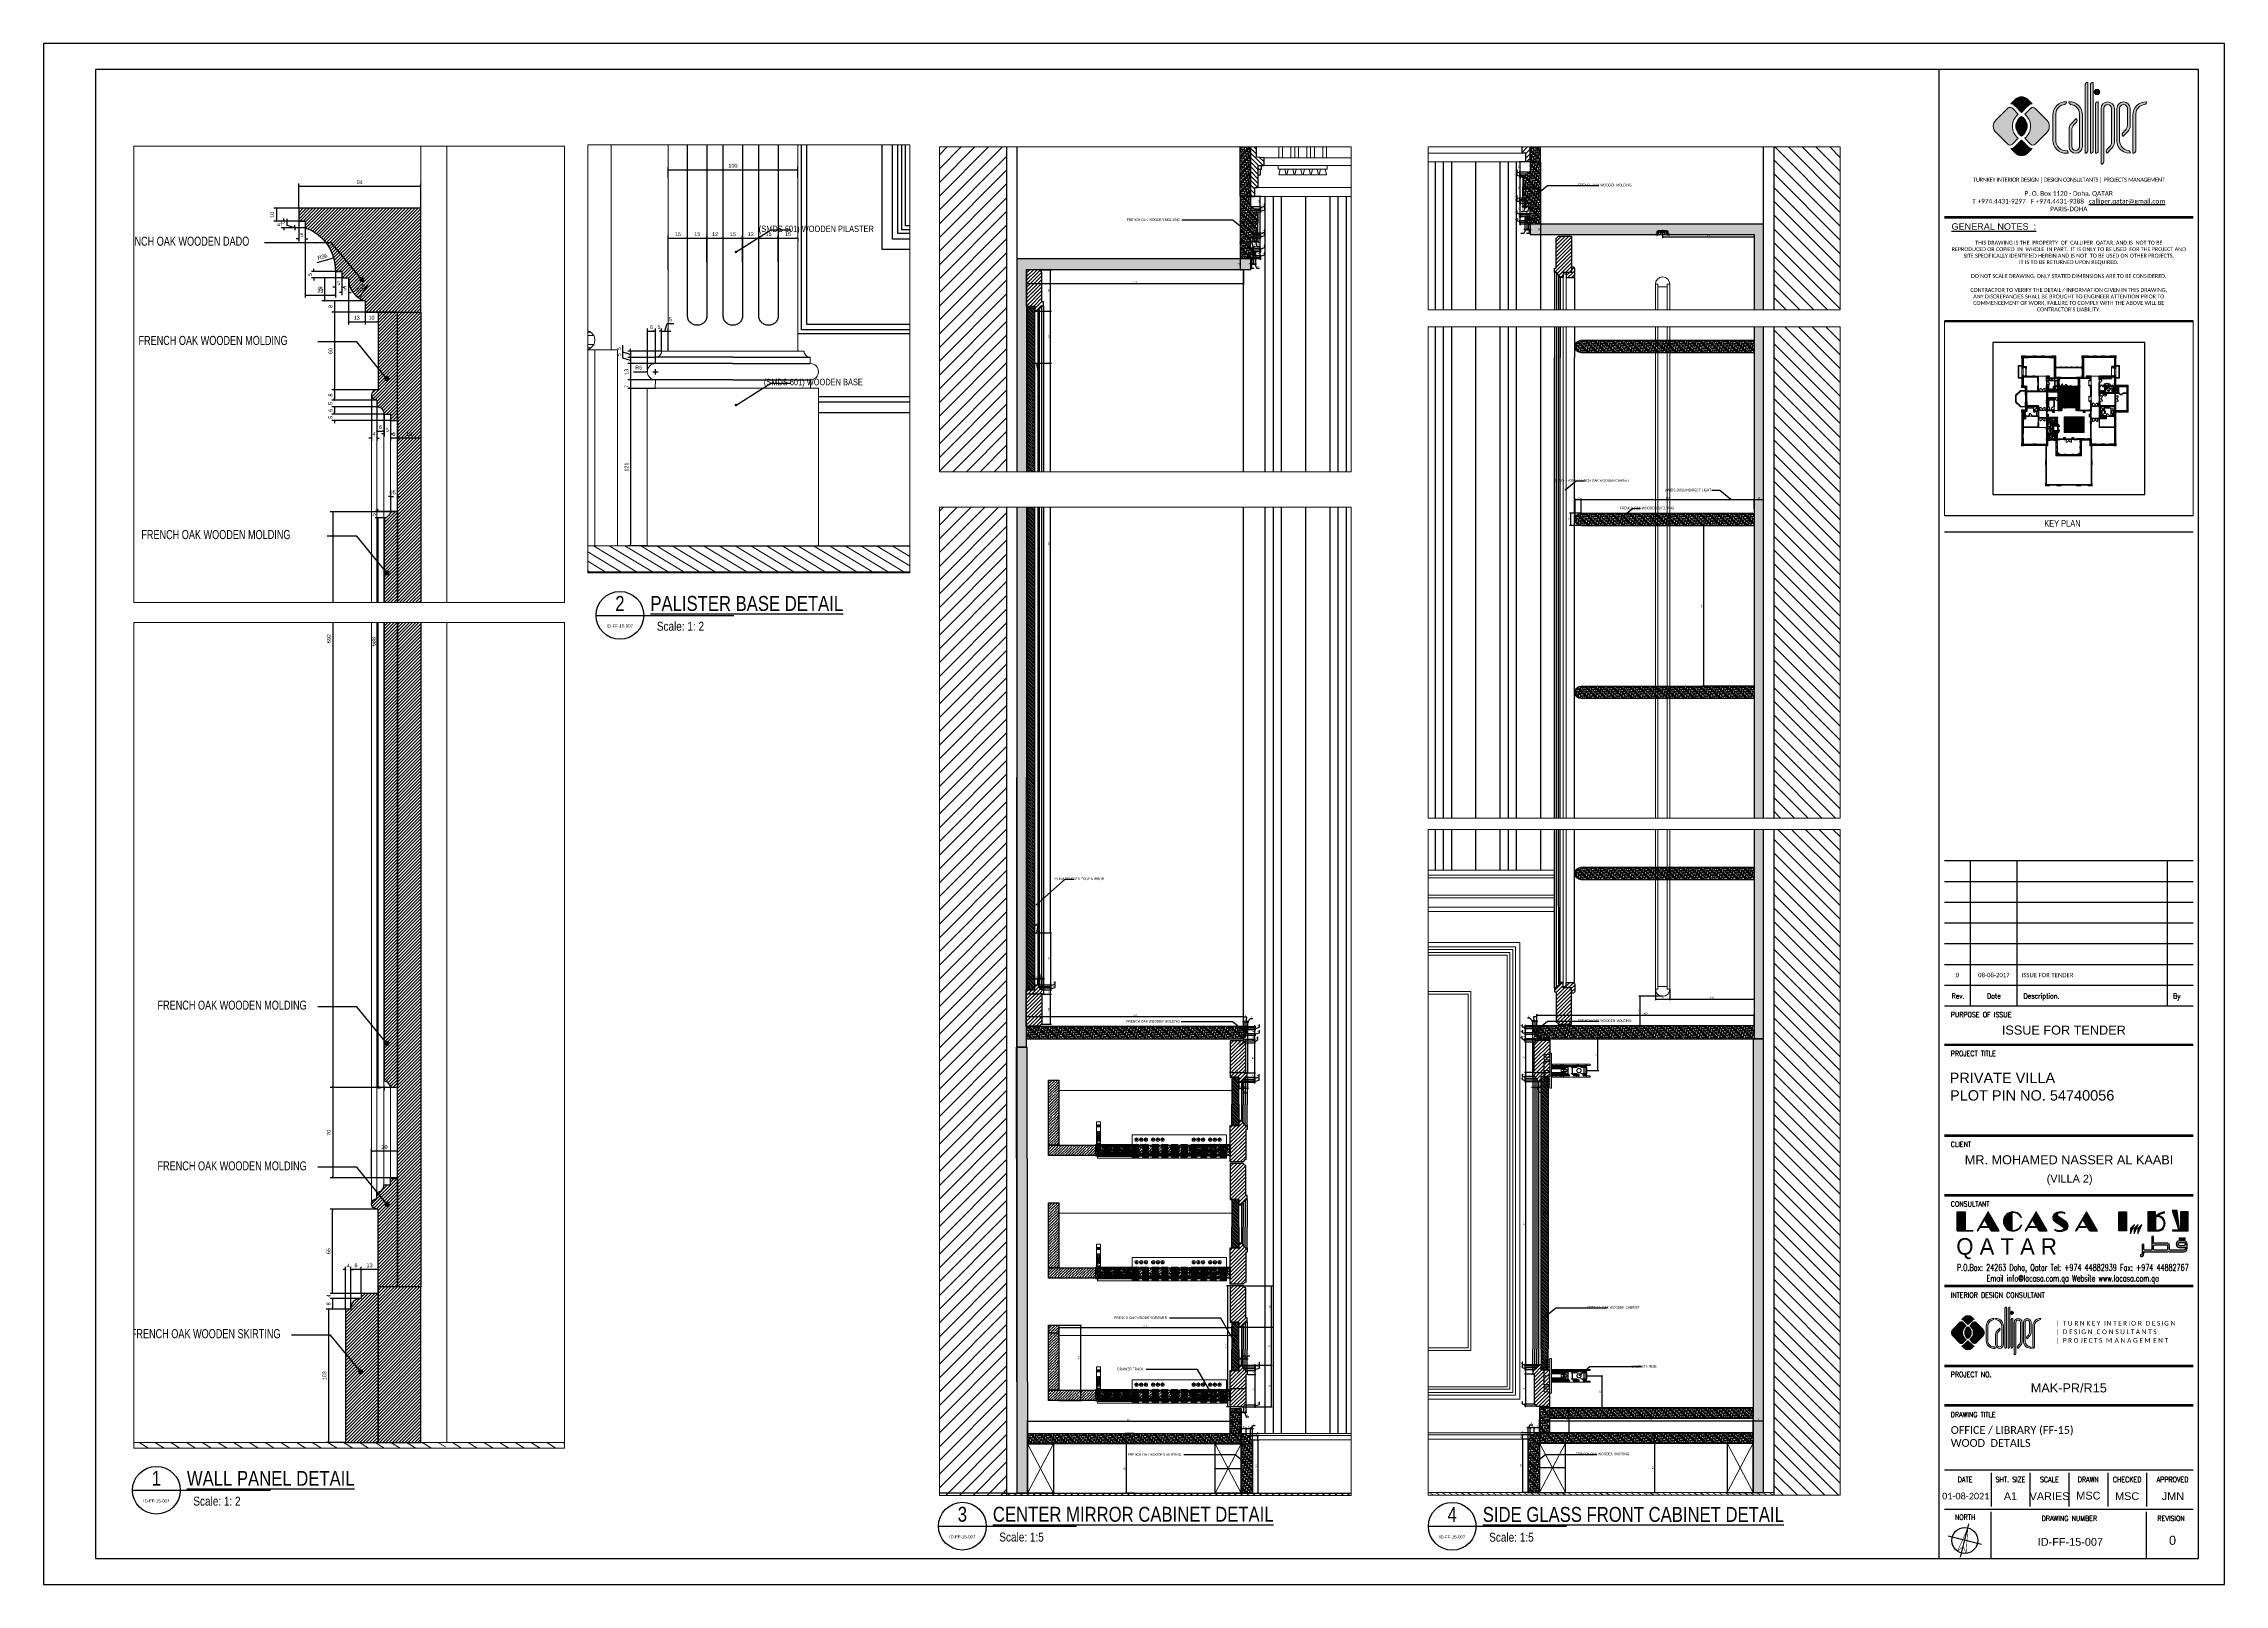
# Paper-space layout 'ID-FF-15-007' of a CAD drawing. Header units: inches, sheet in millimetres. Extents: x 267 to 1108, y -272 to 322.
# The model-space entities are those that its viewports show. They can reach past a viewport. Long polylines and large blocks are cut down to what shows.
import ezdxf
from ezdxf.enums import TextEntityAlignment as Align

# ---------------------------------------------------------------- set-up
doc = ezdxf.new("R2010")
doc.units = ezdxf.units.IN
doc.header["$MEASUREMENT"] = 0
doc.set_wipeout_variables(frame=1)
for name, pattern in [('$0$DASHED', [0.75, 0.5, -0.25]), ('CENTER', [2, 1.25, -0.25, 0.25, -0.25]), ('DASHED', [0.75, 0.5, -0.25]), ('HIDDEN', [0.375, 0.25, -0.125]), ('HIDDEN2', [0.1875, 0.125, -0.0625]), ('XREF-HOTEL GUEST RM_OPT-1$0$M-HIDDEN', [1.875, 1.25, -0.625]), ('XREF-HOTEL GUEST RM_OPT-1$0$M-PHANTOM', [12.5, 6.25, -1.25, 1.25, -1.25, 1.25, -1.25])]:
    doc.linetypes.add(name, pattern=pattern)
for name, color, linetype in [('0-CALLIPER_LOGO', 160, 'Continuous'), ('48-TITLE', 7, 'Continuous'), ('A-ANNO-ARRW', 1, 'Continuous'), ('A-FURN', 253, 'Continuous'), ('A-WALL', 7, 'Continuous'), ('Calliper_wall hatch_CHB', 8, 'Continuous'), ('Calliper_wall_general plan', 8, 'Continuous'), ('CQ curtains and frames', 252, 'Continuous'), ('CQ Grg Gypsum', 41, 'Continuous'), ('CQ PANEL DIMENSION', 1, 'Continuous'), ('CQ Plaster', 1, 'Continuous'), ('CQ section wall', 3, 'Continuous'), ('CQ Sheet text', 3, 'Continuous'), ('CQ SPOT DETAIL DIMENSION', 9, 'Continuous'), ('CQ spot detail elevation', 1, 'Continuous'), ('CQ SPOT DETAILS', 40, 'Continuous'), ('CQ text label', 3, 'Continuous'), ('CQ wall section', 5, 'Continuous'), ('CQ Wood plan', 23, 'Continuous'), ('CQ Wood Section', 60, 'Continuous'), ('FURNITURE', 252, 'Continuous'), ('ID-wall paper', 8, 'Continuous'), ('Layer5', 5, 'Continuous'), ('Layer7', 8, 'Continuous'), ('LIGHT', 4, 'Continuous'), ('WIPEOUT', 2, 'Continuous'), ('WOOD', 23, 'Continuous'), ('WOOD 01', 34, 'Continuous'), ('WOOD 02', 32, 'Continuous'), ('Wood SECT', 1, 'Continuous'), ('XREF-TITLE$0$48-TITLE', 7, 'Continuous'), ('XREF-TITLE$0$LCQ-103-XREF-TITLE-A1$0$48-TITLE', 7, 'Continuous'), ('XREF-TITLE$0$LCQ-339-XREF-TITLE-A1-DC1$0$0745-A02P-01$0$1', 253, 'Continuous'), ('XREF-TITLE$0$LCQ-339-XREF-TITLE-A1-DC1$0$48-title', 7, 'Continuous'), ('XREF-TITLE$0$LCQ-339-XREF-TITLE-A1-DC1$0$LCQ-103-XREF-TITLE-A1$0$48-TITLE', 7, 'Continuous')]:
    doc.layers.add(name, color=color, linetype=linetype)
for name, color, linetype, lineweight in [('1', 1, 'Continuous', 50), ('A-AREA-SHFT', 253, 'Continuous', 13), ('A-DOOR', 134, 'Continuous', 18), ('A-FLOR-FIXT', 114, 'Continuous', 9), ('A-FLOR-HIDN', 8, 'HIDDEN', 13), ('A-FLOR-HRAL', 4, 'Continuous', 18), ('A-FLOR-LEVL', 4, 'Continuous', 18), ('A-FLOR-STRS', 2, 'Continuous', 18), ('A-FLOR-TILE', 8, 'Continuous', 9), ('A-GLAZ', 134, 'Continuous', 18), ('A-SHAFT', 3, 'HIDDEN2', 18), ('A-WALL-HATCH', 252, 'Continuous', 20), ('A-WALL-PRHT', 4, 'Continuous', 18), ('A-WALL-TILE', 8, 'Continuous', 9), ('CQ gypsum 2', 42, 'Continuous', 0), ('CQ Gypsum Hatch', 8, 'Continuous', 20), ('CQ Hardware Accs.', 1, 'Continuous', 0), ('CQ Marble', 6, 'Continuous', 0), ('CQ plan and elev dimension', 252, 'Continuous', 35), ('CQ Section Flooring fin.', 6, 'Continuous', 0), ('CQ Wood', 30, 'Continuous', 0), ('CQ Wood hatch', 32, 'Continuous', 0), ('CQ wooh hatch', 8, 'HIDDEN', 18), ('Glass', 4, 'Continuous', 0), ('Hardware Accs.', 7, 'Continuous', 0), ('XREF-V2-FF_COLS$0$A-COLS', 8, 'Continuous', 40), ('XREF-V2-FF_COLS$0$A-COLS-PATT', 253, 'Continuous', 20), ('XREF-V2-FF_COLS$0$A-EQPM', 8, 'Continuous', 18)]:
    doc.layers.add(name, color=color, linetype=linetype, lineweight=lineweight)
doc.layers.add('MV', color=1, linetype='Continuous', plot=False)
doc.styles.add('9999-DIM-SPC', font='simplex.shx', dxfattribs={"width": 0.75})
doc.styles.add('ARIAL', font='arial.ttf')
doc.styles.add('DIM 50', font='romans.shx', dxfattribs={"width": 0.75, "height": 100})
doc.styles.get("Standard").update_dxf_attribs({"font": 'arial.ttf'})
doc.styles.add('TITLE', font='arial.ttf')
doc.styles.add('XREF-TITLE$0$LCQ-103-XREF-TITLE-A1$0$TITLE', font='arial.ttf')
doc.styles.add('XREF-TITLE$0$LCQ-339-XREF-TITLE-A1-DC1$0$0745-A02P-01$0$ARIALN', font='ARIALN.TTF', dxfattribs={"width": 0.9})
doc.styles.add('XREF-TITLE$0$LCQ-339-XREF-TITLE-A1-DC1$0$LCQ-103-XREF-TITLE-A1$0$logo', font='AIGDT___.TTF')
doc.styles.add('XREF-TITLE$0$LCQ-339-XREF-TITLE-A1-DC1$0$LCQ-103-XREF-TITLE-A1$0$ROMANS', font='ROMANS.shx')
doc.styles.add('XREF-TITLE$0$LCQ-339-XREF-TITLE-A1-DC1$0$LCQ-103-XREF-TITLE-A1$0$TITLE', font='arial.ttf')
doc.styles.add('XREF-TITLE$0$LCQ-339-XREF-TITLE-A1-DC1$0$LCQ-103-XREF-TITLE-A1$0$TITLE2', font='ROMANS.shx', dxfattribs={"width": 0.8})
doc.styles.add('XREF-TITLE$0$LCQ-339-XREF-TITLE-A1-DC1$0$LCQ-105-XREF-TITLE-A1$0$TITLE', font='arial.ttf')
doc.dimstyles.new('0100-D-SPC', dxfattribs={"dimscale": 100, "dimtxt": 2, "dimasz": 2, "dimexe": 1, "dimexo": 2, "dimgap": 1, "dimtad": 1, "dimrnd": 0.05, "dimzin": 1, "dimdsep": 46, "dimtxsty": '9999-DIM-SPC', "dimblk": 'OBLIQUE', "dimcen": 2, "dimdle": 1, "dimclrd": 256, "dimclre": 252, "dimclrt": 256, "dimazin": 2, "dimtfac": 1, "dimtofl": 0, "dimtmove": 0, "dimatfit": 3, "dimfxl": 0.1, "dimtolj": 1, "dimtzin": 0, "dimlwd": 0, "dimlwe": 0, "dimarcsym": 0})
doc.dimstyles.new('chester 15', dxfattribs={"dimscale": 0.15, "dimtxt": 150, "dimasz": 100, "dimexe": 100, "dimexo": 0, "dimgap": 80, "dimtad": 1, "dimdec": 0, "dimzin": 0, "dimdsep": 46, "dimtxsty": 'Standard', "dimblk": 'DOT', "dimcen": 100, "dimclrd": 1, "dimclre": 1, "dimclrt": 3, "dimadec": 0, "dimazin": 0, "dimtfac": 1, "dimtdec": 0, "dimtofl": 0, "dimtmove": 0, "dimatfit": 3, "dimfxl": 1, "dimtolj": 1, "dimtzin": 0, "dimlwd": -1, "dimarcsym": 0})
doc.dimstyles.new('CQ 2', dxfattribs={"dimscale": 0.02, "dimtxt": 150, "dimasz": 50, "dimexe": 100, "dimexo": 0, "dimgap": 80, "dimtad": 1, "dimdec": 0, "dimzin": 0, "dimdsep": 46, "dimtxsty": 'Standard', "dimblk": 'DOT', "dimcen": 100, "dimclrd": 1, "dimclre": 1, "dimclrt": 3, "dimadec": 0, "dimazin": 0, "dimtfac": 1, "dimtdec": 0, "dimtofl": 0, "dimtmove": 0, "dimatfit": 3, "dimfxl": 1, "dimtolj": 1, "dimtzin": 0, "dimlwd": -1, "dimarcsym": 0})
doc.dimstyles.new('CQ 20', dxfattribs={"dimscale": 0.2, "dimtxt": 150, "dimasz": 100, "dimexe": 100, "dimexo": 20, "dimgap": 80, "dimtad": 1, "dimdec": 0, "dimzin": 0, "dimdsep": 46, "dimtxsty": 'Standard', "dimblk": 'DOT', "dimcen": 100, "dimclrd": 1, "dimclre": 1, "dimclrt": 3, "dimadec": 0, "dimazin": 0, "dimtfac": 1, "dimtdec": 0, "dimtofl": 0, "dimtmove": 0, "dimatfit": 3, "dimfxl": 1, "dimtolj": 1, "dimtzin": 0, "dimlwd": -1, "dimarcsym": 0})
doc.dimstyles.new('CQ 50', dxfattribs={"dimscale": 0.5, "dimtxt": 150, "dimasz": 100, "dimexe": 100, "dimexo": 20, "dimgap": 80, "dimtad": 1, "dimdec": 0, "dimzin": 0, "dimdsep": 46, "dimtxsty": 'Standard', "dimblk": 'DOT', "dimcen": 100, "dimclrd": 250, "dimclre": 250, "dimclrt": 3, "dimadec": 0, "dimazin": 0, "dimtfac": 1, "dimtdec": 0, "dimtofl": 0, "dimtmove": 0, "dimatfit": 3, "dimfxl": 3, "dimtolj": 1, "dimtzin": 0, "dimlwd": -1, "dimarcsym": 0})
doc.dimstyles.get("Standard").update_dxf_attribs({"dimtxt": 0.18, "dimasz": 0.18, "dimexe": 0.18, "dimexo": 0.0625, "dimgap": 0.09, "dimtad": 0, "dimtih": 1, "dimtoh": 1, "dimdec": 4, "dimzin": 0, "dimdsep": 46, "dimtxsty": 'Standard', "dimcen": 0.09, "dimadec": 0, "dimazin": 0, "dimtfac": 1, "dimtdec": 4, "dimtofl": 0, "dimtmove": 0, "dimatfit": 3, "dimfxl": 1, "dimtolj": 1, "dimtzin": 0, "dimarcsym": 0})
pattern_1 = [(45, (86288.18, -41897.041), (-13.258252, 13.258252), [])]
pattern_2 = [(225, (36037.1884, 2e-07), (1.233325781, -1.233325781), [])]
pattern_3 = [(90, (0, 0), (-125, 8e-15), []), (90, (-15.62, 1e-15), (-125, 8e-15), []), (90, (-31.25, 2e-15), (-125, 8e-15), []), (90, (-78.12, 5e-15), (-125, 8e-15), [])]
pattern_4 = [(135, (-323282.9897, -516399.284), (4.24264069, 4.24264069), [10, -2]), (135, (-323280.161, -516399.284), (4.24264069, 4.24264069), [6, -1.5, 3, -1.5]), (135, (-323276.626, -516399.991), (4.24264069, 4.24264069), [10, -2])]
pattern_5 = [(135, (-323566.2165, -516399.284), (4.24264069, 4.24264069), [10, -2]), (135, (-323563.388, -516399.284), (4.24264069, 4.24264069), [6, -1.5, 3, -1.5]), (135, (-323559.8526, -516399.991), (4.24264069, 4.24264069), [10, -2])]
pattern_6 = [(135, (283.227, -8e-09), (4.242640687, 4.242640687), [10, -2]), (135, (286.055, -8e-09), (4.242640687, 4.242640687), [6, -1.5, 3, -1.5]), (135, (289.591, -0.707), (4.242640687, 4.242640687), [10, -2])]

# ---------------------------------------------------------------- blocks, each defined once
blk = doc.blocks.new('dwgtit')
at = {"linetype": 'Continuous', "ltscale": 2}
blk.add_line((-8, 0), (38.23, 0), dxfattribs=at)
blk.add_circle((0, 0), 8, dxfattribs=at)
at = {"linetype": 'Continuous', "ltscale": 2, "style": 'ARIAL', "width": 0.8}
for tag, height, p in [('DTN0', 5, (0, 3.99)), ('DTRFNO', 3, (0, -3.56))]:
    blk.add_attdef(tag, text='', height=height, dxfattribs=at).set_placement(p, align=Align.MIDDLE_CENTER)
for tag, p, height in [('DTNL1', (19.8, 1.48), 5), ('DTNL2', (20.36, -5.16), 3), ('DTSC', (63.36, -5.21), 3)]:
    blk.add_attdef(tag, p, '', height=height, dxfattribs=at)
blk = doc.blocks.new('XREF-TITLE$0$NORTH-NEW')
at = {"layer": 'XREF-TITLE$0$48-TITLE', "color": 4}
for p, q in [((0.66, 0), (-0.66, 0)), ((0, -0.66), (0, 0.66))]:
    blk.add_line(p, q, dxfattribs=at)
at = {"layer": 'XREF-TITLE$0$48-TITLE', "const_width": 0.02}
blk.add_lwpolyline([(0, 0.5), (0.171, -0.47), (0, -0.24), (-0.171, -0.47)], close=True, dxfattribs=at)
at = {"layer": 'XREF-TITLE$0$48-TITLE', "color": 4}
blk.add_circle((0, 0), 0.5, dxfattribs=at)
blk = doc.blocks.new('new logo')
at = {"layer": 'Calliper_wall_general plan', "true_color": 0x0f0f00}
for points in [[(1952.71, -407.57), (1952.29, -407.57, 0.24842), (1951.64, -408.22), (1951.64, -434.83, 0.435048), (1952.71, -433.93)], [(1954.8, -407.57), (1954.38, -407.57, 0.24842), (1953.73, -408.22), (1953.73, -434.83, 0.435048), (1954.8, -433.93)], [(1955.21, -411.29, 1), (1957.29, -411.29, 1)], [(1925.89, -419.85), (1923.59, -417.55, 0.414214), (1921.8, -417.55), (1917.23, -422.12, 0.198912), (1916.26, -424.46, 0.198912), (1917.23, -426.8), (1921.8, -431.37, 0.414214), (1923.59, -431.37), (1925.89, -429.08, -0.234542), (1923.6, -424.46, -0.234542)], [(1927.13, -419.11), (1925.02, -417, 0.18449), (1923.03, -415.83), (1924.79, -414.07, -0.414214), (1929.47, -414.07), (1931.23, -415.83, 0.18449), (1929.24, -417)], [(1932.39, -417.57), (1936.88, -422.06, -0.203601), (1937.85, -424.46, -0.203601), (1936.88, -426.86), (1932.39, -431.35, -0.414214), (1930.6, -431.35), (1928.37, -429.08, 0.234542), (1930.66, -424.46, 0.234542), (1928.37, -419.85), (1930.66, -417.55, -0.419864)], [(1943.87, -416.02, 0.39335), (1944.47, -415.03, 0.420626), (1939.27, -419.92), (1939.27, -429.97, 0.396545), (1944.06, -434.87), (1945.16, -434.87, 0.39335), (1944.56, -433.87, -0.460596), (1940.34, -429.75), (1940.34, -419.63, -0.368996)], [(1945.45, -432.27), (1945.45, -425.58, -0.190781), (1946.26, -423.52), (1948.23, -421.43), (1948.27, -421.47, -0.400313), (1948.28, -422.85), (1947.33, -423.86, 0.190781), (1946.52, -425.92), (1946.52, -432.27, 1), (1949.53, -432.27), (1949.53, -419.64, 0.370056), (1946.01, -416.02, -0.39335), (1945.4, -415.03, -0.426354), (1950.61, -420.02), (1950.61, -432.27, -1)], [(1956.75, -414.98, 0.34993), (1955.68, -415.7), (1955.68, -434.83, 0.435048), (1956.75, -433.93)], [(1958.86, -417.61, -1), (1961.86, -417.61), (1961.86, -430.35, -0.190781), (1961.04, -432.4), (1960.09, -433.41, 0.400313), (1960.11, -434.79), (1960.15, -434.84), (1962.12, -432.75, 0.190781), (1962.93, -430.69), (1962.93, -417.61, 1), (1957.79, -417.61), (1957.79, -439.05, 0.435048), (1958.86, -438.16)], [(1964.98, -417.61, -1), (1967.97, -417.61), (1967.97, -423.98, -0.190781), (1967.16, -426.03), (1966.21, -427.04, 0.400313), (1966.22, -428.42), (1966.26, -428.47), (1968.23, -426.38, 0.190781), (1969.04, -424.32), (1969.04, -417.61, 1), (1963.91, -417.61), (1963.91, -430.09, 0.446482), (1969.13, -434.77, 0.352056), (1968.33, -433.83, -0.371733), (1964.98, -430.09)], [(1974.71, -416.05, 0.39335), (1975.31, -415.05, 0.426354), (1970.11, -420.05), (1970.11, -434.85, 0.435048), (1971.18, -433.96), (1971.18, -419.65, -0.368996)], [(1927.13, -429.81), (1925.02, -431.92, -0.18449), (1923.03, -433.09), (1924.79, -434.85, 0.414214), (1929.47, -434.85), (1931.23, -433.09, -0.18449), (1929.24, -431.92)]]:
    blk.add_hatch(color=28, dxfattribs=at).paths.add_polyline_path(points)
at = {"layer": 'Calliper_wall_general plan'}
blk.add_hatch(color=2, dxfattribs=at).paths.add_polyline_path([(1927.13, -420.66, 0.264516), (1924.96, -424.46, 0.264516), (1927.13, -428.27, 0.264516), (1929.29, -424.46, 0.264516)])
at = {"layer": '0-CALLIPER_LOGO', "color": 170, "lineweight": 0}
for p, q in [((1951.64, -408.22), (1951.64, -434.83)), ((1952.29, -407.57), (1952.71, -407.57)), ((1952.71, -407.57), (1952.71, -433.93)), ((1953.73, -408.22), (1953.73, -434.83)), ((1954.38, -407.57), (1954.8, -407.57)), ((1954.8, -407.57), (1954.8, -433.93)), ((1921.8, -417.55), (1917.23, -422.12)), ((1924.79, -414.07), (1923.03, -415.83)), ((1923.59, -417.55), (1925.89, -419.85)), ((1925.02, -417), (1927.13, -419.11)), ((1929.24, -417), (1927.13, -419.11)), ((1930.66, -417.55), (1928.37, -419.85)), ((1929.47, -414.07), (1931.23, -415.83)), ((1932.39, -417.57), (1936.88, -422.06)), ((1939.27, -419.92), (1939.27, -429.97)), ((1940.34, -419.63), (1940.34, -430.27)), ((1949.53, -419.63), (1949.53, -432.27)), ((1949.53, -419.63), (1949.53, -430.27)), ((1950.61, -419.92), (1950.61, -429.97)), ((1950.61, -420.02), (1950.61, -432.27)), ((1955.68, -415.7), (1955.68, -434.83)), ((1956.75, -414.98), (1956.75, -433.93)), ((1957.79, -417.61), (1957.79, -439.05)), ((1958.86, -417.61), (1958.86, -438.16)), ((1958.86, -417.61), (1958.86, -438.16)), ((1961.86, -417.61), (1961.86, -430.35)), ((1962.93, -417.61), (1962.93, -430.69)), ((1963.91, -417.61), (1963.91, -430.09)), ((1964.98, -417.61), (1964.98, -430.09)), ((1967.97, -417.61), (1967.97, -423.98)), ((1969.04, -417.61), (1969.04, -424.32)), ((1970.11, -420.05), (1970.11, -434.85)), ((1971.18, -419.65), (1971.18, -433.96)), ((1921.8, -431.37), (1917.23, -426.8)), ((1932.39, -431.35), (1936.88, -426.86)), ((1945.45, -425.58), (1945.45, -432.27)), ((1946.26, -423.52), (1948.23, -421.43)), ((1946.52, -425.92), (1946.52, -432.27)), ((1947.33, -423.86), (1948.28, -422.85)), ((1948.27, -421.47), (1948.23, -421.43)), ((1967.16, -426.03), (1966.21, -427.04)), ((1966.22, -428.42), (1966.26, -428.47)), ((1968.23, -426.38), (1966.26, -428.47)), ((1924.79, -434.85), (1923.03, -433.09)), ((1923.59, -431.37), (1925.89, -429.08)), ((1925.02, -431.92), (1927.13, -429.81)), ((1929.24, -431.92), (1927.13, -429.81)), ((1930.6, -431.35), (1928.37, -429.08)), ((1929.47, -434.85), (1931.23, -433.09)), ((1944.06, -434.87), (1945.16, -434.87)), ((1945.16, -434.87), (1944.78, -434.87)), ((1961.04, -432.4), (1960.09, -433.41)), ((1960.11, -434.79), (1960.15, -434.84)), ((1962.12, -432.75), (1960.15, -434.84))]:
    blk.add_line(p, q, dxfattribs=at)
blk.add_circle((1956.25, -411.29), 1.04, dxfattribs=at)
for centre, radius, start, end in [((1952.59, -408.52), 0.995, 107.09802, 162.90198), ((1954.68, -408.52), 0.995, 107.09802, 162.90198), ((1922.7, -418.45), 1.27, 45, 135), ((1922.49, -419.02), 3.24, 38.5975, 80.40939), ((1929.39, -424.46), 5.79, 127.20123, 180), ((1927.13, -416.41), 3.31, 45, 135), ((1924.86, -424.46), 5.79, 0, 52.79877), ((1931.77, -419.02), 3.24, 99.59061, 141.4025), ((1931.52, -418.41), 1.21, 43.89688, 134.91049), ((1944.27, -420.02), 5, 87.63536, 181.11311), ((1944.21, -419.89), 3.88, 95.14451, 176.15988), ((1943.63, -415.2), 0.856, 285.67905, 11.56774), ((1946.24, -415.2), 0.856, 168.43226, 254.32095), ((1945.61, -420.02), 5, 358.88689, 92.36464), ((1945.66, -419.89), 3.88, 3.84012, 84.85549), ((1956.66, -416.02), 1.04, 85.20492, 162.35088), ((1960.36, -417.61), 2.57, 0, 180), ((1960.36, -417.61), 1.5, 0, 180), ((1966.47, -417.61), 2.57, 0, 180), ((1966.47, -417.61), 1.5, 0, 180), ((1975.11, -420.05), 5, 87.63536, 181.11311), ((1975.05, -419.91), 3.88, 95.14451, 176.15988), ((1974.48, -415.22), 0.856, 285.67905, 11.56774), ((1919.57, -424.46), 3.31, 135, 180), ((1919.57, -424.46), 3.31, 180, 225), ((1929.39, -424.46), 5.79, 180, 232.79877), ((1929.39, -424.46), 4.43, 120.73466, 180), ((1929.39, -424.46), 4.43, 180, 239.26534), ((1924.86, -424.46), 4.43, 0, 59.26534), ((1924.86, -424.46), 4.43, 300.73466, 0), ((1924.86, -424.46), 5.79, 307.20123, 0), ((1934.54, -424.4), 3.31, 358.96726, 45), ((1934.54, -424.52), 3.31, 315, 1.03274), ((1948.45, -425.58), 3, 136.79532, 180), ((1949.52, -425.92), 3, 136.79532, 180), ((1947.55, -422.17), 1, 316.79532, 44.06271), ((1966.94, -427.73), 1, 136.79532, 224.06271), ((1964.97, -423.98), 3, 316.79532, 0), ((1966.04, -424.32), 3, 316.79532, 0), ((1922.7, -430.47), 1.27, 225, 315), ((1922.49, -429.9), 3.24, 279.59061, 321.4025), ((1927.13, -432.51), 3.31, 225, 315), ((1931.77, -429.9), 3.24, 218.5975, 260.40939), ((1931.49, -430.45), 1.27, 225, 315), ((1944.27, -429.87), 5, 178.88689, 272.36464), ((1944.21, -430.01), 3.88, 176.89042, 275.07933), ((1944.32, -434.69), 0.856, 348.43226, 74.32095), ((1948.03, -432.27), 2.58, 180, 0), ((1948.03, -432.27), 1.51, 180, 0), ((1951.76, -433.88), 0.954, 262.72577, 356.77123), ((1953.85, -433.88), 0.954, 262.72577, 356.77123), ((1955.8, -433.88), 0.954, 262.72577, 356.77123), ((1960.82, -434.1), 1, 136.79532, 224.06271), ((1958.86, -430.35), 3, 316.79532, 0), ((1959.93, -430.69), 3, 316.79532, 0), ((1968.61, -430.09), 4.71, 180, 276.23953), ((1968.82, -430.02), 3.84, 181.13958, 262.70661), ((1968.14, -434.8), 0.986, 1.21558, 78.79531), ((1970.23, -433.9), 0.954, 262.72577, 356.77123), ((1957.91, -438.11), 0.954, 262.72577, 356.77123)]:
    blk.add_arc(centre, radius, start, end, dxfattribs=at)
blk = doc.blocks.new('XREF-TITLE')
at = {"layer": 'XREF-TITLE$0$LCQ-339-XREF-TITLE-A1-DC1$0$LCQ-103-XREF-TITLE-A1$0$48-TITLE'}
for points in [[(737.99, 136.24), (743.95, 136.24), (743.95, 136.42), (740.99, 136.42), (740.99, 143.62), (737.99, 143.62)], [(762.85, 138.5), (762.68, 138.57, -0.335261), (759.05, 136.45), (759.05, 143.37, -0.325117), (762.63, 141.37), (762.8, 141.45, 4.760585)], [(777.17, 141.61, -0.804125), (777.52, 143.38, -0.139753), (779.53, 142.99), (779.53, 143.2, 0.267149), (775.48, 142.84, 0.158415), (774.87, 141.76, 0.260991), (775.45, 140), (778.6, 137.99, -0.726518), (778.43, 136.43, -0.039912), (777.84, 136.34, -0.15573), (775.63, 136.83), (775.63, 136.61, 0.252462), (779.85, 136.67, 0.244258), (780.71, 138.16, 0.2096), (780.02, 139.78)], [(803.29, 136.24), (803.29, 143.58), (800.3, 143.58), (800.3, 136.24)], [(827.06, 143.58), (824.07, 143.58), (824.07, 136.62), (820.95, 136.62), (820.95, 136.24), (824.07, 136.24), (827.06, 136.24)], [(806.33, 138.73), (804.77, 137.23), (804.77, 135.24)], [(807.73, 138.73), (806.17, 137.23), (806.17, 135.24)], [(807.56, 135.24), (809.12, 138.73), (807.56, 137.23)]]:
    blk.add_hatch(color=10, dxfattribs=at).paths.add_polyline_path(points)
at = {"layer": 'XREF-TITLE$0$LCQ-339-XREF-TITLE-A1-DC1$0$LCQ-103-XREF-TITLE-A1$0$48-TITLE', "true_color": 0x666666}
h = blk.add_hatch(color=251, dxfattribs=at)
h.paths.add_polyline_path([(749.86, 143.58), (745.62, 136.24), (745.84, 136.24), (746.7, 137.74), (750.24, 137.74), (751.1, 136.24), (754.1, 136.24)])
h.paths.add_polyline_path([(750.13, 137.92), (746.81, 137.92), (748.47, 140.8)], flags=16)
at = {"layer": 'XREF-TITLE$0$LCQ-339-XREF-TITLE-A1-DC1$0$LCQ-103-XREF-TITLE-A1$0$48-TITLE'}
h = blk.add_hatch(color=10, dxfattribs=at)
h.paths.add_polyline_path([(768.43, 143.58), (764.19, 136.24), (764.4, 136.24), (765.26, 137.74), (768.8, 137.74), (769.67, 136.24), (772.67, 136.24)])
h.paths.add_polyline_path([(768.69, 137.92), (765.37, 137.92), (767.03, 140.8)], flags=16)
h = blk.add_hatch(color=10, dxfattribs=at)
h.paths.add_polyline_path([(787.86, 143.58), (783.62, 136.24), (783.83, 136.24), (784.69, 137.74), (788.23, 137.74), (789.1, 136.24), (792.1, 136.24)])
h.paths.add_polyline_path([(788.13, 137.92), (784.8, 137.92), (786.46, 140.8)], flags=16)
h = blk.add_hatch(color=10, dxfattribs=at)
edge = h.paths.add_edge_path()
edge.add_arc((815.14, 139.2), 2.99, 359.14035, 446.42733)
edge.add_arc((818.37, 138.45), 4.82, 95.54957, 129.21891, ccw=False)
edge.add_line((817.9, 143.24), (817.9, 143.59))
edge.add_arc((818.37, 138.45), 5.16, 95.18045, 139.21268)
edge.add_line((814.46, 141.82), (814.46, 143.58))
edge.add_line((814.46, 143.58), (811.47, 143.58))
edge.add_line((811.47, 143.58), (811.47, 136.24))
edge.add_line((811.47, 136.24), (814.46, 136.24))
edge.add_line((814.46, 136.24), (815.32, 136.24))
edge.add_arc((815.3, 139.06), 2.82, 270.25504, 361.90034)
edge = h.paths.add_edge_path(flags=16)
edge.add_arc((818.37, 138.45), 4.82, 135.2947, 144.18627)
edge.add_line((814.46, 141.27), (814.46, 136.58))
edge.add_line((814.46, 136.58), (815.32, 136.58))
edge.add_arc((815.3, 139.06), 2.48, 270.27207, 362.09049)
edge.add_arc((815.14, 139.2), 2.64, 358.96144, 454.15748)
at = {"layer": 'XREF-TITLE$0$LCQ-339-XREF-TITLE-A1-DC1$0$LCQ-103-XREF-TITLE-A1$0$48-TITLE', "true_color": 0x666666}
for points in [[(822.82, 144.18), (820.92, 144.18), (823.28, 136.91), (823.74, 136.91)], [(823.73, 133.58), (824.51, 133.58), (824.51, 132.82), (823.73, 132.82)], [(824.97, 133.58), (825.76, 133.58), (825.76, 132.82), (824.97, 132.82)]]:
    blk.add_hatch(color=251, dxfattribs=at).paths.add_polyline_path(points)
h = blk.add_hatch(color=251, dxfattribs=at)
edge = h.paths.add_edge_path()
edge.add_arc((818.62, 130.36), 1.22, 13.66992, 93.2541)
edge.add_line((818.56, 131.57), (815.54, 131.57))
edge.add_line((815.54, 131.57), (814.29, 131.57))
edge.add_arc((814.22, 130.36), 1.22, 86.7459, 114.20503)
edge.add_line((813.72, 131.47), (813.72, 134.17))
edge.add_line((813.72, 134.17), (813.04, 134.17))
edge.add_line((813.04, 134.17), (813.04, 128.84))
edge.add_line((813.04, 128.84), (810.47, 128.84))
edge.add_arc((810.56, 129.52), 0.678, 203.9089, 262.68549, ccw=False)
edge.add_line((809.94, 129.24), (809.94, 131.05))
edge.add_line((809.94, 131.05), (809.25, 131.05))
edge.add_line((809.25, 131.05), (809.25, 127.43))
edge.add_arc((808.87, 127.43), 0.386, 306.42867, 360, ccw=False)
edge.add_arc((808.78, 127.55), 0.534, 251.27183, 306.42867, ccw=False)
edge.add_line((808.61, 127.04), (808.61, 126.36))
edge.add_line((808.61, 126.36), (809.04, 126.36))
edge.add_arc((808.78, 127.55), 1.22, 282.36976, 306.42867)
edge.add_arc((808.87, 127.43), 1.07, 306.42867, 360)
edge.add_line((809.94, 127.43), (809.94, 128.3))
edge.add_arc((810.56, 129.52), 1.36, 242.93866, 264.84181)
edge.add_line((810.43, 128.16), (818.56, 128.16))
edge.add_arc((818.62, 129.38), 1.22, 266.7459, 313.6965)
edge.add_arc((820.31, 129.38), 1.22, 226.3035, 273.2541)
edge.add_line((820.38, 128.16), (825.51, 128.16))
edge.add_arc((825.28, 129.53), 1.39, 279.23186, 356.89361)
edge.add_line((826.67, 129.45), (826.67, 131.16))
edge.add_arc((825.28, 131.09), 1.39, 3.10639, 80.76814)
edge.add_line((825.51, 132.46), (823.62, 132.46))
edge.add_arc((823.84, 131.09), 1.39, 99.23186, 176.89361)
edge.add_arc((823.84, 131.24), 1.39, 183.10639, 260.76814)
edge.add_line((823.62, 129.87), (825.51, 129.87))
edge.add_arc((825.28, 131.24), 1.39, 279.23186, 300.31567)
edge.add_line((825.98, 130.04), (825.98, 129.47))
edge.add_arc((825.28, 129.53), 0.702, 282.98897, 355.63351, ccw=False)
edge.add_line((825.44, 128.84), (820.26, 128.84))
edge.add_arc((820.31, 129.38), 0.534, 200.71105, 265.08407, ccw=False)
edge.add_line((819.81, 129.19), (819.81, 130.64))
edge = h.paths.add_edge_path(flags=16)
edge.add_arc((823.84, 131.09), 0.702, 102.98897, 173.85495, ccw=False)
edge.add_line((823.68, 131.77), (825.44, 131.77))
edge.add_arc((825.28, 131.09), 0.702, 6.14505, 77.01103, ccw=False)
edge.add_arc((825.28, 131.24), 0.702, 282.98897, 353.85495, ccw=False)
edge.add_line((825.44, 130.55), (823.68, 130.55))
edge.add_arc((823.84, 131.24), 0.702, 186.14505, 257.01103, ccw=False)
edge = h.paths.add_edge_path(flags=16)
edge.add_arc((818.62, 129.38), 0.534, 274.91593, 339.28895, ccw=False)
edge.add_line((818.67, 128.84), (816.47, 128.84))
edge.add_line((816.47, 128.84), (814.18, 128.84))
edge.add_arc((814.22, 129.38), 0.534, 200.71105, 265.08407, ccw=False)
edge.add_line((813.72, 129.19), (813.72, 130.55))
edge.add_arc((814.22, 130.36), 0.534, 94.91593, 159.28895, ccw=False)
edge.add_line((814.18, 130.89), (816.59, 130.89))
edge.add_line((816.59, 130.89), (818.67, 130.89))
edge.add_arc((818.62, 130.36), 0.534, 20.71105, 85.08407, ccw=False)
edge.add_line((819.12, 130.55), (819.12, 129.19))
for points in [[(0, 0), (841, 0), (841, 594), (0, 594)], [(20, 10), (831, 10), (831, 584), (20, 584)]]:
    blk.add_lwpolyline(points, close=True)
at = {"layer": 'XREF-TITLE$0$LCQ-339-XREF-TITLE-A1-DC1$0$48-title', "const_width": 0.5}
for points in [[(733, 412), (829, 412)], [(733, 405.67), (829, 405.67)]]:
    blk.add_lwpolyline(points, dxfattribs=at)
at = {"layer": 'XREF-TITLE$0$LCQ-339-XREF-TITLE-A1-DC1$0$LCQ-103-XREF-TITLE-A1$0$48-TITLE'}
for p, q in [((731, 10), (731, 584)), ((733, 231.02), (829, 231.02)), ((743, 231.02), (743, 223.02)), ((761, 231.02), (761, 223.02)), ((818.87, 231.02), (818.87, 223.02)), ((733, 223.02), (829, 223.02)), ((829, 44), (733, 44)), ((751, 43), (751, 30)), ((766, 43), (766, 30)), ((781, 43), (781, 30)), ((796, 43), (796, 30)), ((811, 43), (811, 30)), ((733, 29), (829, 29)), ((751, 10), (751, 28)), ((811, 10), (811, 28))]:
    blk.add_line(p, q, dxfattribs=at)
at = {"layer": 'XREF-TITLE$0$LCQ-339-XREF-TITLE-A1-DC1$0$LCQ-103-XREF-TITLE-A1$0$48-TITLE', "color": 4}
for p, q in [((733, 279.02), (829, 279.02)), ((743, 279.02), (743, 231.02)), ((761, 279.02), (761, 231.02)), ((818.87, 279.02), (818.87, 231.02)), ((733, 271.02), (829, 271.02)), ((733, 263.02), (829, 263.02)), ((733, 255.02), (829, 255.02)), ((733, 247.02), (829, 247.02)), ((733, 239.02), (829, 239.02))]:
    blk.add_line(p, q, dxfattribs=at)
at = {"layer": 'XREF-TITLE$0$LCQ-339-XREF-TITLE-A1-DC1$0$LCQ-103-XREF-TITLE-A1$0$48-TITLE', "color": 10}
for p, q in [((737.99, 136.24), (737.99, 143.62)), ((737.99, 143.62), (740.99, 143.62)), ((740.99, 143.62), (740.99, 136.42)), ((758.93, 136.24), (758.93, 143.62)), ((759.05, 143.37), (759.05, 136.45)), ((768.43, 143.58), (764.19, 136.24)), ((772.67, 136.24), (768.43, 143.58)), ((787.86, 143.58), (783.62, 136.24)), ((792.1, 136.24), (787.86, 143.58)), ((737.99, 136.24), (743.95, 136.24)), ((740.99, 136.42), (743.95, 136.42)), ((743.95, 136.42), (743.95, 136.24)), ((762.63, 141.37), (762.8, 141.45)), ((762.68, 138.57), (762.85, 138.5)), ((764.19, 136.24), (764.4, 136.24)), ((765.26, 137.74), (764.4, 136.24)), ((765.26, 137.74), (768.8, 137.74)), ((767.03, 140.8), (765.37, 137.92)), ((765.37, 137.92), (768.69, 137.92)), ((766.93, 140.99), (766.92, 141)), ((768.69, 137.92), (767.03, 140.8)), ((769.67, 136.24), (768.8, 137.74)), ((769.67, 136.24), (772.67, 136.24)), ((783.62, 136.24), (783.83, 136.24)), ((784.69, 137.74), (783.83, 136.24)), ((784.69, 137.74), (788.23, 137.74)), ((786.46, 140.8), (784.8, 137.92)), ((784.8, 137.92), (788.13, 137.92)), ((786.36, 140.99), (786.35, 141)), ((788.13, 137.92), (786.46, 140.8)), ((789.1, 136.24), (788.23, 137.74)), ((789.1, 136.24), (792.1, 136.24))]:
    blk.add_line(p, q, dxfattribs=at)
at = {"layer": 'XREF-TITLE$0$LCQ-339-XREF-TITLE-A1-DC1$0$LCQ-103-XREF-TITLE-A1$0$48-TITLE', "color": 251, "true_color": 0x666666}
for p, q in [((749.86, 143.58), (745.62, 136.24)), ((754.1, 136.24), (749.86, 143.58)), ((745.62, 136.24), (745.84, 136.24)), ((746.7, 137.74), (745.84, 136.24)), ((746.7, 137.74), (750.24, 137.74)), ((748.47, 140.8), (746.81, 137.92)), ((746.81, 137.92), (750.13, 137.92)), ((748.36, 140.99), (748.36, 141)), ((750.13, 137.92), (748.47, 140.8)), ((751.1, 136.24), (750.24, 137.74)), ((751.1, 136.24), (754.1, 136.24))]:
    blk.add_line(p, q, dxfattribs=at)
at = {"layer": 'XREF-TITLE$0$LCQ-339-XREF-TITLE-A1-DC1$0$LCQ-103-XREF-TITLE-A1$0$48-TITLE', "const_width": 1, "elevation": 0}
blk.add_lwpolyline([(733, 527), (829, 527)], dxfattribs=at)
at = {"layer": 'XREF-TITLE$0$LCQ-339-XREF-TITLE-A1-DC1$0$LCQ-103-XREF-TITLE-A1$0$48-TITLE', "const_width": 1}
for points in [[(733, 487), (829, 487)], [(829, 208.02), (733, 208.02)], [(829, 173.02), (733, 173.02)], [(829, 150.02), (733, 150.02)], [(829, 115.02), (733, 115.02)], [(829, 84.23), (733, 84.23)], [(829, 69), (733, 69)]]:
    blk.add_lwpolyline(points, dxfattribs=at)
at = {"layer": 'XREF-TITLE$0$LCQ-339-XREF-TITLE-A1-DC1$0$LCQ-103-XREF-TITLE-A1$0$48-TITLE', "color": 10}
for points in [[(778.81, 137.85, -0.618663), (778.43, 136.43, -0.039912), (777.84, 136.34, -0.15573), (775.63, 136.83, 1.161214), (775.63, 136.83), (775.63, 136.61, 0.252462), (779.85, 136.67, 0.244258), (780.71, 138.16, 0.2096), (780.02, 139.78), (776.92, 141.77, -0.617286), (777.36, 143.36, -0.053818), (777.36, 143.36, -0.150598), (779.53, 142.99, -0.127578), (779.53, 142.99), (779.53, 143.2, 0.267149), (775.48, 142.84, 0.158415), (774.87, 141.76, 0.260991), (775.45, 140)], [(818.12, 139.15, 0.400412), (815.32, 142.18, -0.147976), (817.9, 143.24), (817.9, 143.59, 0.194526), (814.46, 141.82), (814.46, 143.58), (811.47, 143.58), (811.47, 136.24), (814.46, 136.24), (815.32, 136.24, 0.42265)], [(814.95, 141.84, 0.038816), (814.46, 141.27), (814.46, 136.58), (815.32, 136.58, 0.42354), (817.78, 139.15, 0.441032)]]:
    blk.add_lwpolyline(points, format="xyb", close=True, dxfattribs=at)
for points in [[(800.3, 143.58), (803.29, 143.58), (803.29, 136.24), (800.3, 136.24)], [(827.06, 143.58), (824.07, 143.58), (824.07, 136.62), (820.95, 136.62), (820.95, 136.24), (824.07, 136.24), (827.06, 136.24)], [(806.33, 138.73), (804.77, 137.23), (804.77, 135.24)], [(807.73, 138.73), (806.17, 137.23), (806.17, 135.24)], [(809.12, 138.73), (807.56, 137.23), (807.56, 135.24)]]:
    blk.add_lwpolyline(points, close=True, dxfattribs=at)
at = {"layer": 'XREF-TITLE$0$LCQ-339-XREF-TITLE-A1-DC1$0$LCQ-103-XREF-TITLE-A1$0$48-TITLE', "color": 251, "true_color": 0x666666}
for points in [[(822.82, 144.18), (820.92, 144.18), (823.28, 136.91), (823.74, 136.91)], [(823.73, 133.58), (824.51, 133.58), (824.51, 132.82), (823.73, 132.82)], [(824.97, 133.58), (825.76, 133.58), (825.76, 132.82), (824.97, 132.82)]]:
    blk.add_lwpolyline(points, close=True, dxfattribs=at)
for points in [[(819.81, 130.64, 0.361917), (818.56, 131.57), (815.54, 131.57), (814.29, 131.57, 0.12039), (813.72, 131.47), (813.72, 134.17), (813.04, 134.17), (813.04, 128.84), (810.47, 128.84, -0.262236), (809.94, 129.24), (809.94, 131.05), (809.25, 131.05), (809.25, 127.43, -0.238101), (809.1, 127.12, -0.245424), (808.61, 127.04), (808.61, 126.36), (809.04, 126.36, 0.105364), (809.5, 126.57, 0.238101), (809.94, 127.43), (809.94, 128.3, 0.095863), (810.43, 128.16), (818.56, 128.16, 0.207775), (819.47, 128.49, 0.207775), (820.38, 128.16), (825.51, 128.16, 0.352458), (826.67, 129.45), (826.67, 131.16, 0.352458), (825.51, 132.46), (823.62, 132.46, 0.352458), (822.46, 131.16, 0.352458), (823.62, 129.87), (825.51, 129.87, 0.092256), (825.98, 130.04), (825.98, 129.47, -0.328032), (825.44, 128.84), (820.26, 128.84, -0.288508), (819.81, 129.19)], [(819.12, 129.19, -0.288508), (818.67, 128.84), (816.47, 128.84), (814.18, 128.84, -0.288508), (813.72, 129.19), (813.72, 130.55, -0.288508), (814.18, 130.89), (816.59, 130.89), (818.67, 130.89, -0.288508), (819.12, 130.55)], [(823.14, 131.16, -0.319458), (823.68, 131.77), (825.44, 131.77, -0.319458), (825.98, 131.16, -0.319458), (825.44, 130.55), (823.68, 130.55, -0.319458)]]:
    blk.add_lwpolyline(points, format="xyb", close=True, dxfattribs=at)
at = {"layer": 'XREF-TITLE$0$LCQ-339-XREF-TITLE-A1-DC1$0$LCQ-103-XREF-TITLE-A1$0$48-TITLE', "color": 10}
for radius, start, end in [(3.67, 24.77408, 337.32218), (3.48, 24.77408, 96.81496), (3.48, 263.18504, 337.32218)]:
    blk.add_arc((759.47, 139.91), radius, start, end, dxfattribs=at)
at = {"layer": 'Calliper_wall_general plan'}
blk.add_blockref('new logo', (-1164.37, 986.61), dxfattribs=at)
at = {"layer": 'Calliper_wall_general plan', "xscale": 0.58212, "yscale": 0.58212, "zscale": 0.58212}
blk.add_blockref('new logo', (-379.71, 344.13, 0), dxfattribs=at)
at = {"layer": 'XREF-TITLE$0$48-TITLE', "xscale": 10, "yscale": 10, "zscale": 6.666666666666537, "rotation": 346.0285767170151}
blk.add_blockref('XREF-TITLE$0$NORTH-NEW', (740.87, 16.94), dxfattribs=at)
at = {"char_height": 1.5, "attachment_point": 5}
for s, insert, width in [('{\\fCalibri|b0|i0|c0|p34;THIS DRAWING IS THE  PROPERTY  OF  CALLIPER  QATAR, AND IS  NOT TO BE \\PREPRODUCED OR COPIED  IN  WHOLE  IN PART.  IT IS ONLY TO BE USED  FOR THE PROJECT AND SITE SPECIFICALLY IDENTIFIED HEREIN AND IS NOT  TO BE USED ON OTHER PROJECTS. \\PIT IS TO BE RETURNED UPON REQUIRED.}', (780.98, 513.35, 0), 93.6706), ('{\\fCalibri|b0|i0|c0|p34;DO NOT SCALE DRAWING, ONLY STATED DIMENSIONS ARE TO BE CONSIDERED.}', (780.98, 504.26, 0), 80), ("{\\fCalibri|b0|i0|c0|p34;CONTRACTOR TO VERIFY THE DETAIL / INFORMATION GIVEN IN THIS DRAWING, ANY DISCREPANCIES SHALL BE BROUGHT TO ENGINEER ATTENTION PRIOR TO COMMENCEMENT OF WORK, FAILURE TO COMPLY WITH THE ABOVE WILL BE CONTRACTOR'S LIABILITY.}", (780.98, 495.27, 0), 80)]:
    blk.add_mtext(s, dxfattribs=dict(at, insert=insert, width=width))
at = {"layer": '0-CALLIPER_LOGO'}
for s, insert, char_height, width, attachment_point in [('{\\fCalibri|b0|i0|c0|p34;\\H1.067x;\\T0.9;TURNKEY INTERIOR DESIGN | DESIGN CONSULTANTS | PROJECTS MANAGEMENT\\P\\H0.9375x;\\T1;\\C0;\\P\\H1.2x;\\C250;P. O. Box 1120 - Doha, QATAR\\PT +974.4431-9297   F +974.4431-9388   \\Lcalliper.qatar@gmail.com\\l\\PPARIS-DOHA}', (780.98, 542.33), 1.5, 80, 2), ('\\pxl1.3333,sm1.1;{\\fCalibri|b0|i0|c0|p34;\\T1.4;| TURNKEY INTERIOR DESIGN \\P| DESIGN CONSULTANTS \\P| PROJECTS MANAGEMENT}', (773.6, 97.14, 0), 1.8, 52.5556, 4)]:
    blk.add_mtext(s, dxfattribs=dict(at, insert=insert, char_height=char_height, width=width, attachment_point=attachment_point))
at = {"layer": 'XREF-TITLE$0$LCQ-103-XREF-TITLE-A1$0$48-TITLE', "style": 'XREF-TITLE$0$LCQ-103-XREF-TITLE-A1$0$TITLE'}
blk.add_text('MSC', height=3.02, dxfattribs=at).set_placement((788.54, 32.72), align=Align.CENTER)
at = {"layer": 'XREF-TITLE$0$LCQ-339-XREF-TITLE-A1-DC1$0$0745-A02P-01$0$1', "color": 4, "insert": (744.05, 410.31), "char_height": 2.5, "width": 68.9753, "attachment_point": 1, "style": 'XREF-TITLE$0$LCQ-339-XREF-TITLE-A1-DC1$0$0745-A02P-01$0$ARIALN'}
blk.add_mtext('\\pxqc;{\\W1;KEY PLAN}', dxfattribs=at)
at = {"layer": 'XREF-TITLE$0$LCQ-339-XREF-TITLE-A1-DC1$0$48-title', "style": 'XREF-TITLE$0$LCQ-339-XREF-TITLE-A1-DC1$0$LCQ-105-XREF-TITLE-A1$0$TITLE'}
for s, height, p in [('PRIVATE VILLA', 4, (735.05, 193.27)), ('PLOT PIN NO. 54740056', 4, (735.2, 186.53)), ('MR. MOHAMED NASSER AL KAABI', 3.5, (740.88, 161.94)), ('(VILLA 2)', 3, (772.46, 154.92))]:
    blk.add_text(s, height=height, dxfattribs=at).set_placement(p)
at = {"layer": 'XREF-TITLE$0$LCQ-339-XREF-TITLE-A1-DC1$0$LCQ-103-XREF-TITLE-A1$0$48-TITLE', "color": 4, "style": 'XREF-TITLE$0$LCQ-339-XREF-TITLE-A1-DC1$0$LCQ-103-XREF-TITLE-A1$0$TITLE'}
blk.add_text('%%UGENERAL NOTES  :', height=2.5, dxfattribs=at).set_placement((735.79, 522.26))
at = {"layer": 'XREF-TITLE$0$LCQ-339-XREF-TITLE-A1-DC1$0$LCQ-103-XREF-TITLE-A1$0$48-TITLE', "color": 4, "style": 'XREF-TITLE$0$LCQ-339-XREF-TITLE-A1-DC1$0$LCQ-103-XREF-TITLE-A1$0$TITLE2', "width": 0.8}
for s, p in [('Rev.', (735.8, 225.83)), ('Date', (749.45, 225.83)), ('Description.', (763.54, 225.83)), ('By', (821.25, 225.83)), ('PURPOSE OF ISSUE', (735.48, 218.65)), ('PROJECT TITLE', (735.48, 203.65)), ('CLIENT ', (735.48, 168.65)), ('CONSULTANT', (735.48, 145.65)), ('INTERIOR DESIGN CONSULTANT', (735.48, 110.52)), ('PROJECT NO.', (735.48, 79.95)), ('DRAWING TITLE', (735.48, 64.44)), ('APPROVED', (814.86, 39.44)), ('DRAWING NUMBER', (770.55, 24.44)), ('REVISION', (815.18, 24.44))]:
    blk.add_text(s, height=2, dxfattribs=at).set_placement(p)
at = {"layer": 'XREF-TITLE$0$LCQ-339-XREF-TITLE-A1-DC1$0$LCQ-103-XREF-TITLE-A1$0$48-TITLE', "style": 'XREF-TITLE$0$LCQ-339-XREF-TITLE-A1-DC1$0$LCQ-103-XREF-TITLE-A1$0$TITLE'}
for s, height, p in [('ISSUE FOR TENDER', 3.5, (779.07, 211.95)), ('MAK-PR/R15', 3.5, (781, 74)), ('A1', 3, (758.5, 32.5)), ('MSC', 3, (803.5, 32.5)), ('JMN', 3, (821.16, 32.5))]:
    blk.add_text(s, height=height, dxfattribs=at).set_placement(p, align=Align.CENTER)
at = {"layer": 'XREF-TITLE$0$LCQ-339-XREF-TITLE-A1-DC1$0$LCQ-103-XREF-TITLE-A1$0$48-TITLE', "color": 251, "true_color": 0x666666, "style": 'XREF-TITLE$0$LCQ-339-XREF-TITLE-A1-DC1$0$LCQ-103-XREF-TITLE-A1$0$logo'}
blk.add_text('Q A T A R', height=6.368, dxfattribs=at).set_placement((737.61, 127.1))
at = {"layer": 'XREF-TITLE$0$LCQ-339-XREF-TITLE-A1-DC1$0$LCQ-103-XREF-TITLE-A1$0$48-TITLE', "color": 4, "style": 'XREF-TITLE$0$LCQ-339-XREF-TITLE-A1-DC1$0$LCQ-103-XREF-TITLE-A1$0$TITLE2', "width": 0.8}
for s, p in [('DATE', (741, 39.44)), ('SHT. SIZE', (758.5, 39.44)), ('SCALE', (773.5, 39.44)), ('DRAWN', (788.5, 39.44)), ('CHECKED', (803.5, 39.44)), ('NORTH', (741, 24.9))]:
    blk.add_text(s, height=2, dxfattribs=at).set_placement(p, align=Align.CENTER)
at = {"layer": 'XREF-TITLE$0$LCQ-339-XREF-TITLE-A1-DC1$0$LCQ-103-XREF-TITLE-A1$0$48-TITLE', "style": 'XREF-TITLE$0$LCQ-339-XREF-TITLE-A1-DC1$0$LCQ-103-XREF-TITLE-A1$0$TITLE'}
blk.add_text('0', height=3.5, dxfattribs=at).set_placement((821, 17), align=Align.MIDDLE)
at = {"layer": 'XREF-TITLE$0$LCQ-339-XREF-TITLE-A1-DC1$0$LCQ-103-XREF-TITLE-A1$0$48-TITLE', "color": 4, "insert": (701.7, 123.42), "char_height": 2.5, "width": 161.6347, "attachment_point": 1, "style": 'XREF-TITLE$0$LCQ-339-XREF-TITLE-A1-DC1$0$LCQ-103-XREF-TITLE-A1$0$ROMANS'}
blk.add_mtext('\\pxqc;{\\W0.65;P.O.Box: 24263 Doha, Qatar Tel: +974 44882939 Fax: +974 44882767 \\PEmail info@lacasa.com.qa Website www.lacasa.com.qa}', dxfattribs=at)
blk = doc.blocks.new('FREEZER 90')
for p, q in [((-450, 0), (450, 0)), ((450, 0), (450, -650)), ((-450, 0), (-450, -650)), ((450, -650), (-450, -650)), ((-400, -650), (-400, -675)), ((-350, -650), (-350, -675)), ((350, -650), (350, -675)), ((400, -650), (400, -675)), ((450, -675), (-450, -675)), ((-450, -725), (-450, -675)), ((450, -725), (450, -675)), ((450, -725), (-450, -725)), ((-250, -737.5), (-450, -737.5)), ((-450, -750), (-450, -737.5)), ((-362.5, -737.5), (-362.5, -725)), ((-337.5, -737.5), (-337.5, -725)), ((-250, -750), (-250, -737.5)), ((-250, -750), (-450, -750))]:
    blk.add_line(p, q)
blk = doc.blocks.new('360x570 wc-flat-1')
blk.add_wipeout([(-144861.8, 73402.2), (-144861.8, 73754.2), (-144856.8, 73758.2), (-144301.4, 73750.7), (-144296.2, 73746.9), (-144291.8, 73578.2), (-144296.2, 73409.5), (-144300.2, 73405.7), (-144857.8, 73398.2)]).dxf.layer = 'WIPEOUT'
for p, q in [((-144759, 73718.4), (-144759, 73688.1)), ((-144384.9, 73718.2), (-144674.9, 73718.2)), ((-144774.2, 73703.2), (-144743.9, 73703.2)), ((-144724.9, 73488.2), (-144724.9, 73668.2)), ((-144334.9, 73488.2), (-144334.9, 73668.2)), ((-144598.4, 73627.2), (-144649.3, 73627.2)), ((-144664.3, 73612.2), (-144664.3, 73544.2)), ((-144598.4, 73529.2), (-144649.3, 73529.2)), ((-144774.2, 73453.2), (-144743.9, 73453.2)), ((-144759, 73438.1), (-144759, 73468.4)), ((-144384.9, 73438.2), (-144674.9, 73438.2))]:
    blk.add_line(p, q)
at = {"flags": 128}
blk.add_lwpolyline([(-144861.8, 73402.2, 0.414214), (-144857.8, 73398.2), (-144856.8, 73398.2), (-144301.4, 73405.7), (-144300.2, 73405.7, 0.39943), (-144296.2, 73409.5, 0.026126), (-144296.2, 73746.9, 0.39943), (-144300.2, 73750.7), (-144301.4, 73750.7), (-144856.8, 73758.2), (-144857.8, 73758.2, 0.414214), (-144861.8, 73754.2)], format="xyb", close=True, dxfattribs=at)
for points in [[(-144384.9, 73438.2), (-144674.9, 73438.2, -0.414214), (-144724.9, 73488.2), (-144724.9, 73668.2, -0.414214), (-144674.9, 73718.2), (-144384.9, 73718.2, -0.414214), (-144334.9, 73668.2), (-144334.9, 73488.2, -0.414214)], [(-144598.4, 73529.2), (-144649.3, 73529.2, -0.414214), (-144664.3, 73544.2), (-144664.3, 73612.2, -0.414214), (-144649.3, 73627.2), (-144598.4, 73627.2, -0.899264)]]:
    blk.add_lwpolyline(points, format="xyb", close=True)
for centre in [(-144759, 73703.2), (-144759, 73703.2), (-144759, 73453.2), (-144759, 73453.2)]:
    blk.add_circle(centre, 7.5)
for centre, radius, start, end in [((-144674.9, 73668.2), 50, 90, 180), ((-144384.9, 73668.2), 50, 0, 90), ((-144649.3, 73612.2), 15, 90, 180), ((-144603.6, 73578.2), 49.3, 276.0722, 83.9278), ((-144649.3, 73544.2), 15, 180, 270), ((-144674.9, 73488.2), 50, 180, 270), ((-144384.9, 73488.2), 50, 270, 0)]:
    blk.add_arc(centre, radius, start, end)
blk = doc.blocks.new('360x570 bidet-flat-1')
blk.add_wipeout([(-141860.6, 71781.4), (-142419, 71781.4), (-142419, 72141.4), (-141860.6, 72141.4), (-141853.6, 72134.8), (-141849, 71961.4), (-141853.6, 71788.1)]).dxf.layer = 'WIPEOUT'
for p, q in [((-141909.1, 72101.4), (-142265.1, 72101.4)), ((-141912.1, 72091.4), (-142262.1, 72091.4)), ((-142282.1, 71838.4), (-142282.1, 72084.4)), ((-142272.1, 71841.4), (-142272.1, 72081.4)), ((-141902.1, 71841.4), (-141902.1, 72081.4)), ((-141892.1, 71838.4), (-141892.1, 72084.4)), ((-141909.1, 71821.4), (-142265.1, 71821.4)), ((-141912.1, 71831.4), (-142262.1, 71831.4))]:
    blk.add_line(p, q)
at = {"ltscale": 30}
for p, q in [((-142349, 71950.4), (-142349, 72002.4)), ((-142184, 71927.2), (-142184, 72005.7)), ((-142375, 71976.4), (-142323, 71976.4)), ((-142133.2, 71976.4), (-142233.2, 71976.4))]:
    blk.add_line(p, q, dxfattribs=at)
at = {"flags": 128}
blk.add_lwpolyline([(-142419, 71781.4), (-141860.6, 71781.4, 0.399035), (-141853.6, 71788.1, 0.026808), (-141853.6, 72134.8, 0.399035), (-141860.6, 72141.4), (-142419, 72141.4)], format="xyb", close=True, dxfattribs=at)
for centre, radius in [((-142184, 71976.4), 37.5), ((-142349, 71976.4), 17.5), ((-142184, 71976.4), 26)]:
    blk.add_circle(centre, radius)
for centre, radius, start, end in [((-142265.1, 72084.4), 17, 90, 180), ((-142262.1, 72081.4), 10, 90, 180), ((-141912.1, 72081.4), 10, 0, 90), ((-141909.1, 72084.4), 17, 0, 90), ((-142265.1, 71838.4), 17, 180, 270), ((-142262.1, 71841.4), 10, 180, 270), ((-141912.1, 71841.4), 10, 270, 0), ((-141909.1, 71838.4), 17, 270, 0)]:
    blk.add_arc(centre, radius, start, end)
blk = doc.blocks.new('_Oblique')
at = {"color": 0, "linetype": 'ByBlock', "lineweight": -2}
blk.add_line((-0.5, -0.5), (0.5, 0.5), dxfattribs=at)
blk = doc.blocks.new('SINK SNGL-flat-1')
at = {"layer": 'A-FLOR-FIXT'}
for p, q in [((-375, 0), (375, 0)), ((375, 0), (375, -500)), ((-375, 0), (-375, -500)), ((-230, -5), (-230, -75)), ((-70, -5), (-70, -75)), ((-265, -40), (-195, -40)), ((-170.1, -34.2), (-164.9, -166)), ((-135.1, -166), (-129.9, -34.2)), ((-35, -40), (-105, -40)), ((-275, -75), (-168.5, -75)), ((-131.5, -75), (-25, -75)), ((-265, -95), (-265, -175)), ((325, -100), (75, -100)), ((-325, -400), (-325, -125)), ((25, -125), (25, -400)), ((-225, -135), (-305, -135)), ((325, -150), (75, -150)), ((325, -200), (75, -200)), ((325, -250), (75, -250)), ((325, -300), (75, -300)), ((325, -350), (75, -350)), ((325, -400), (75, -400)), ((-25, -450), (-275, -450)), ((-375, -500), (375, -500))]:
    blk.add_line(p, q, dxfattribs=at)
for centre, major_axis, start_param, end_param in [((-230, -40), (0, 25), 1.570831, 7.854016), ((-70, -40), (0, 25), 1.57082, 7.854005), ((-230, -40), (0, 20), 1.570800483703876, 7.853985790883462), ((-150, -41.3), (0, 21.2), -1.233384, 1.233365), ((-70, -40), (0, 20), 1.570787, 7.853972), ((-275, -125), (0, 50), -0.000008, 1.570789), ((-25, -125), (0, 50), -1.570798, -0.000001), ((-265, -135), (0, 30), 1.570817, 7.854002), ((-265, -135), (0, 20), 1.570800483703876, 7.853985790883462), ((-150, -164.4), (0, 15), 1.676659, 4.606505), ((-275, -400), (0, 50), 1.570799, 3.141595), ((-25, -400), (0, 50), 3.141586, 4.712383)]:
    blk.add_ellipse(centre, major_axis=major_axis, ratio=1, start_param=start_param, end_param=end_param, dxfattribs=at)
blk = doc.blocks.new('*U55')
at = {"color": 253, "linetype": 'HIDDEN2'}
for p, q in [((272754, 480890.3, 0), (271143.1, 480489.5, 0)), ((271181.8, 480334.2, 0), (272792.7, 480735, 0))]:
    blk.add_line(p, q, dxfattribs=at)
at = {"layer": 'A-DOOR'}
for p, q in [((272773.2, 480688.9, 0), (272821.7, 480701, 0)), ((272821.7, 480701, 0), (273027, 479876.2, 0)), ((272978.4, 479864.1, 0), (272773.2, 480688.9, 0)), ((272981.4, 479868.9, 0), (272778.1, 480686, 0)), ((272818.8, 480696.2, 0), (273022.1, 479879.1, 0)), ((271220.5, 480302.6, 0), (271172, 480290.6, 0)), ((271420.9, 479480.7, 0), (271217.6, 480297.8, 0)), ((271425.8, 479477.8, 0), (271220.5, 480302.6, 0)), ((271172, 480290.6, 0), (271377.3, 479465.7, 0)), ((271176.9, 480287.7, 0), (271380.2, 479470.6, 0)), ((272952.4, 479985.4, 0), (272993.1, 479995.5, 0)), ((273043.8, 479903.5, 0), (273024.5, 479981.1, 0)), ((273025.4, 479960.8, 0), (273015.7, 479958.4, 0)), ((273025.4, 479919.5, 0), (273015.7, 479958.4, 0)), ((273035.1, 479922, 0), (273025.4, 479960.8, 0)), ((272950.7, 479880.4, 0), (272931.4, 479958, 0)), ((272940.1, 479939.5, 0), (272949.8, 479942, 0)), ((272959.5, 479903.1, 0), (272949.8, 479942, 0)), ((272953.7, 479942.9, 0), (272958.5, 479944.1, 0)), ((272963.4, 479904.1, 0), (272953.7, 479942.9, 0)), ((273011.9, 479957.4, 0), (273007, 479956.2, 0)), ((273021.5, 479918.6, 0), (273011.9, 479957.4, 0)), ((272949.8, 479900.7, 0), (272940.1, 479939.5, 0)), ((273021.5, 479918.6, 0), (273016.7, 479917.4, 0)), ((273035.1, 479922, 0), (273025.4, 479919.5, 0)), ((272949.8, 479900.7, 0), (272959.5, 479903.1, 0)), ((272963.4, 479904.1, 0), (272968.2, 479905.3, 0)), ((273027, 479876.2, 0), (272978.4, 479864.1, 0)), ((272978.4, 479864.1, 0), (273027, 479876.2, 0)), ((272981.4, 479868.9, 0), (273022.1, 479879.1, 0)), ((271392, 479597.2, 0), (271351.2, 479587, 0)), ((271442.6, 479505.1, 0), (271423.3, 479582.8, 0)), ((271349.5, 479482, 0), (271330.2, 479559.6, 0)), ((271410.7, 479559, 0), (271405.9, 479557.8, 0)), ((271420.3, 479520.2, 0), (271410.7, 479559, 0)), ((271424.3, 479562.4, 0), (271414.5, 479560, 0)), ((271424.2, 479521.2, 0), (271414.5, 479560, 0)), ((271433.9, 479523.6, 0), (271424.3, 479562.4, 0)), ((271338.9, 479541.2, 0), (271348.6, 479543.6, 0)), ((271348.6, 479502.4, 0), (271338.9, 479541.2, 0)), ((271358.3, 479504.8, 0), (271348.6, 479543.6, 0)), ((271352.5, 479544.6, 0), (271357.3, 479545.7, 0)), ((271362.2, 479505.7, 0), (271352.5, 479544.6, 0)), ((271433.9, 479523.6, 0), (271424.2, 479521.2, 0)), ((271348.6, 479502.4, 0), (271358.3, 479504.8, 0)), ((271362.2, 479505.7, 0), (271367, 479506.9, 0)), ((271420.3, 479520.2, 0), (271415.5, 479519, 0)), ((271425.8, 479477.8, 0), (271377.3, 479465.7, 0)), ((271377.3, 479465.7, 0), (271425.8, 479477.8, 0)), ((271420.9, 479480.7, 0), (271380.2, 479470.6, 0))]:
    blk.add_line(p, q, dxfattribs=at)
at = {"layer": 'A-DOOR', "elevation": 0}
for points in [[(272870.3, 480713.1), (272821.7, 480701), (272812.1, 480739.8), (272792.7, 480735), (272754, 480890.3), (272822, 480907.2)], [(272865.4, 480716), (272824.7, 480705.9), (272815, 480744.7), (272795.6, 480739.8), (272758.9, 480887.4), (272819.1, 480902.3)], [(271123.5, 480278.5), (271172, 480290.6), (271162.4, 480329.4), (271181.8, 480334.2), (271143.1, 480489.5), (271075.2, 480472.6)], [(271126.4, 480283.3), (271167.2, 480293.5), (271157.5, 480332.3), (271176.9, 480337.1), (271140.2, 480484.6), (271080.1, 480469.7)]]:
    blk.add_lwpolyline(points, close=True, dxfattribs=at)
at = {"layer": 'A-DOOR', "elevation": 0, "flags": 128}
for points in [[(272818.8, 480696.2), (272778.1, 480686), (272807, 480569.6), (272847.8, 480579.7)], [(271176.9, 480287.7), (271217.6, 480297.8), (271246.6, 480181.3), (271205.8, 480171.2)], [(272993.1, 479995.5), (272952.4, 479985.4), (272981.4, 479868.9), (273022.1, 479879.1)], [(271351.2, 479587), (271392, 479597.2), (271420.9, 479480.7), (271380.2, 479470.6)]]:
    blk.add_lwpolyline(points, close=True, dxfattribs=at)
at = {"layer": 'A-DOOR', "elevation": 0}
for points in [[(273043.8, 479903.5), (273024.5, 479981.1, -2.191511)], [(272950.7, 479880.4), (272931.4, 479958, 2.191511)], [(271442.6, 479505.1), (271423.3, 479582.8, -2.191511)], [(271349.5, 479482), (271330.2, 479559.6, 2.191511)]]:
    blk.add_lwpolyline(points, format="xyb", dxfattribs=at)
for points in [[(273048.2, 479906.5), (273029.8, 479980.6)], [(273056.4, 479914.9), (273041, 479977)], [(272934.3, 479884.5), (272918.8, 479946.6)], [(272945.4, 479880.9), (272927, 479955)], [(271447, 479508.1), (271428.6, 479582.2)], [(271455.3, 479516.5), (271439.8, 479578.6)], [(271344.3, 479482.5), (271325.8, 479556.6)], [(271333.1, 479486.1), (271317.6, 479548.2)]]:
    blk.add_lwpolyline(points, dxfattribs=at)
at = {"layer": 'A-DOOR', "linetype": 'CENTER', "ltscale": 0.4}
for centre, start, end in [((271169, 480291, 0), 287.5205, 13.8938), ((272824.2, 480702.8, 0), 194.0491, 280.4224)]:
    blk.add_arc(centre, 852.8, start, end, dxfattribs=at)
at = {"layer": 'A-DOOR'}
for centre, start, end in [((273022.8, 479939.5, 0), 64.1796, 87.7112), ((272952.4, 479922, 0), 120.2316, 143.7632), ((273022.8, 479939.5, 0), 300.2316, 323.7632), ((272952.4, 479922, 0), 244.1796, 267.7112), ((271421.6, 479541.1, 0), 64.1796, 87.7112), ((271351.2, 479523.6, 0), 120.2316, 143.7632), ((271421.6, 479541.1, 0), 300.2316, 323.7632), ((271351.2, 479523.6, 0), 244.1796, 267.7112)]:
    blk.add_arc(centre, 41.7, start, end, dxfattribs=at)
blk = doc.blocks.new('*U56')
at = {"color": 253, "linetype": 'HIDDEN2'}
for p, q in [((258747.2, 484886.7, 0), (258009.6, 484703.2, 0)), ((258024.1, 484645, 0), (258761.6, 484828.5, 0))]:
    blk.add_line(p, q, dxfattribs=at)
at = {"layer": 'A-DOOR'}
for p, q in [((257787.4, 485513.5, 0), (257836, 485525.6, 0)), ((257836, 485525.6, 0), (257787.4, 485513.5, 0)), ((257980.6, 484737.2, 0), (257787.4, 485513.5, 0)), ((257787.4, 485513.5, 0), (257787.4, 485513.5, 0)), ((257833, 485520.8, 0), (257792.3, 485510.6, 0)), ((257983.5, 484742, 0), (257792.3, 485510.6, 0)), ((257833, 485520.8, 0), (258024.3, 484752.2, 0)), ((257836, 485525.6, 0), (258029.1, 484749.3, 0)), ((257862, 485404.3, 0), (257821.3, 485394.2, 0)), ((258029.1, 484749.3, 0), (257980.6, 484737.2, 0))]:
    blk.add_line(p, q, dxfattribs=at)
at = {"layer": 'A-DOOR', "elevation": 0, "flags": 128}
for points in [[(257821.3, 485394.2), (257862, 485404.3), (257833, 485520.8), (257792.3, 485510.6)], [(257983.5, 484742), (258024.3, 484752.2), (257995.3, 484868.6), (257954.5, 484858.5)]]:
    blk.add_lwpolyline(points, close=True, dxfattribs=at)
at = {"layer": 'A-DOOR', "elevation": 0}
for points in [[(257848, 485477.1), (257864.9, 485409.2), (257872.2, 485421.3), (257860.1, 485469.8)], [(257799.5, 485465), (257816.4, 485397.1), (257804.3, 485404.4), (257792.2, 485452.9)], [(257863.1, 485470.5), (257867.9, 485471.7), (257880, 485423.2), (257875.1, 485422)], [(257872.8, 485457.5), (257897.7, 485463.7), (257902.6, 485444.3), (257877.6, 485438.1)], [(257789.3, 485452.2), (257784.4, 485451), (257796.5, 485402.4), (257801.4, 485403.7)], [(257786.8, 485436.1), (257761.9, 485429.9), (257766.7, 485410.5), (257791.6, 485416.7)], [(258805.4, 484942.4), (258756.9, 484930.4), (258766.6, 484891.5), (258747.2, 484886.7), (258761.6, 484828.5), (258829.6, 484845.4)], [(258802.5, 484937.6), (258761.8, 484927.4), (258771.4, 484888.6), (258752, 484883.8), (258764.6, 484833.3), (258824.7, 484848.3)], [(257932.1, 484725.1), (257980.6, 484737.2), (257990.2, 484698.4), (258009.6, 484703.2), (258024.1, 484645), (257956.2, 484628.1)], [(257936.9, 484722.2), (257977.7, 484732.4), (257987.3, 484693.5), (258006.7, 484698.4), (258019.3, 484647.9), (257959.1, 484632.9)]]:
    blk.add_lwpolyline(points, close=True, dxfattribs=at)
for points in [[(257895.1, 485474.4), (257922.1, 485365.7, 0.414214), (257927, 485362.8), (257938.6, 485365.7, 0.414214), (257941.5, 485370.5), (257914.5, 485479.2, 0.414214), (257909.6, 485482.1), (257898, 485479.2, 0.414214)], [(257759.2, 485440.6), (257786.3, 485331.9, -0.414214), (257783.3, 485327), (257771.7, 485324.1, -0.414214), (257766.8, 485327), (257739.8, 485435.7, -0.414214), (257742.7, 485440.6), (257754.4, 485443.5, -0.414214)]]:
    blk.add_lwpolyline(points, format="xyb", close=True, dxfattribs=at)
at = {"layer": 'A-DOOR', "linetype": 'CENTER', "ltscale": 0.4}
blk.add_arc((257978.5, 484736.1, 0), 802.3, 14.0148, 100.2328, dxfattribs=at)
blk = doc.blocks.new('*U57')
at = {"color": 253, "linetype": 'HIDDEN2'}
for p, q in [((282626.8, 490827.9, 0), (281889.3, 490644.4, 0)), ((281903.8, 490586.2, 0), (282641.3, 490769.7, 0))]:
    blk.add_line(p, q, dxfattribs=at)
at = {"layer": 'A-DOOR'}
for p, q in [((282443.4, 491647.9, 0), (282394.9, 491635.8, 0)), ((282394.9, 491635.8, 0), (282443.4, 491647.9, 0)), ((282394.9, 491635.8, 0), (282588, 490859.5, 0)), ((282399.7, 491632.9, 0), (282440.5, 491643, 0)), ((282399.7, 491632.9, 0), (282590.9, 490864.3, 0)), ((282631.7, 490874.5, 0), (282440.5, 491643, 0)), ((282636.5, 490871.6, 0), (282443.4, 491647.9, 0)), ((282443.4, 491647.9, 0), (282443.4, 491647.9, 0)), ((282428.7, 491516.5, 0), (282469.4, 491526.6, 0)), ((282588, 490859.5, 0), (282636.5, 490871.6, 0))]:
    blk.add_line(p, q, dxfattribs=at)
at = {"layer": 'A-DOOR', "elevation": 0, "flags": 128}
for points in [[(282469.4, 491526.6), (282428.7, 491516.5), (282399.7, 491632.9), (282440.5, 491643)], [(282631.7, 490874.5), (282590.9, 490864.3), (282562, 490980.8), (282602.7, 490990.9)]]:
    blk.add_lwpolyline(points, close=True, dxfattribs=at)
at = {"layer": 'A-DOOR', "elevation": 0}
for points in [[(282455.5, 491599.4), (282472.4, 491531.4), (282479.7, 491543.6), (282467.6, 491592.1)], [(282406.9, 491587.3), (282423.8, 491519.4), (282411.7, 491526.7), (282399.6, 491575.2)], [(282470.5, 491592.8), (282475.3, 491594), (282487.4, 491545.5), (282482.6, 491544.3)], [(282480.2, 491579.8), (282505.2, 491586), (282510, 491566.6), (282485, 491560.4)], [(282396.7, 491574.5), (282391.9, 491573.3), (282404, 491524.7), (282408.8, 491525.9)], [(282394.3, 491558.4), (282369.3, 491552.2), (282374.1, 491532.8), (282399.1, 491539)], [(282685.1, 490883.6), (282636.5, 490871.6), (282646.2, 490832.7), (282626.8, 490827.9), (282641.3, 490769.7), (282709.2, 490786.6)], [(282682.1, 490878.8), (282641.4, 490868.6), (282651, 490829.8), (282631.6, 490825), (282644.2, 490774.5), (282704.4, 490789.5)], [(281811.7, 490666.3), (281860.2, 490678.4), (281869.9, 490639.6), (281889.3, 490644.4), (281903.8, 490586.2), (281835.8, 490569.3)], [(281816.5, 490663.4), (281857.3, 490673.6), (281866.9, 490634.7), (281886.4, 490639.6), (281898.9, 490589.1), (281838.7, 490574.1)]]:
    blk.add_lwpolyline(points, close=True, dxfattribs=at)
for points in [[(282502.5, 491596.7), (282529.6, 491488, 0.414214), (282534.4, 491485.1), (282546, 491487.9, 0.414214), (282549, 491492.8), (282521.9, 491601.5, 0.414214), (282517.1, 491604.4), (282505.4, 491601.5, 0.414214)], [(282366.7, 491562.9), (282393.7, 491454.2, -0.414214), (282390.8, 491449.3), (282379.1, 491446.4, -0.414214), (282374.3, 491449.3), (282347.2, 491558, -0.414214), (282350.2, 491562.9), (282361.8, 491565.8, -0.414214)]]:
    blk.add_lwpolyline(points, format="xyb", close=True, dxfattribs=at)
at = {"layer": 'A-DOOR', "linetype": 'CENTER', "ltscale": 0.4}
blk.add_arc((282638.9, 490871.5, 0), 802.3, 107.71, 193.928, dxfattribs=at)
blk = doc.blocks.new('*U58')
at = {"color": 253, "linetype": 'HIDDEN2'}
for p, q in [((260872.7, 496338.7, 0), (261056.2, 495601.2, 0)), ((260900.9, 495562.5, 0), (260717.4, 496300.1, 0))]:
    blk.add_line(p, q, dxfattribs=at)
at = {"layer": 'A-DOOR'}
for p, q in [((260906.7, 496367.8, 0), (261683, 496560.9, 0)), ((261683, 496560.9, 0), (261695.1, 496512.4, 0)), ((261695.1, 496512.4, 0), (261683, 496560.9, 0)), ((261683, 496560.9, 0), (261683, 496560.9, 0)), ((260911.5, 496364.8, 0), (261680.1, 496556.1, 0)), ((261690.3, 496515.3, 0), (261680.1, 496556.1, 0)), ((261573.8, 496486.3, 0), (261563.7, 496527.1, 0)), ((261695.1, 496512.4, 0), (260918.8, 496319.2, 0)), ((261690.3, 496515.3, 0), (260921.7, 496324.1, 0)), ((260918.8, 496319.2, 0), (260906.7, 496367.8, 0))]:
    blk.add_line(p, q, dxfattribs=at)
at = {"layer": 'A-DOOR', "elevation": 0}
for points in [[(261610.1, 496589.1), (261501.4, 496562.1, -0.414214), (261496.5, 496565), (261493.6, 496576.6, -0.414214), (261496.5, 496581.5), (261605.2, 496608.5, -0.414214), (261610.1, 496605.6), (261613, 496594, -0.414214)], [(261643.9, 496453.3), (261535.2, 496426.2, 0.414214), (261532.3, 496421.4), (261535.2, 496409.7, 0.414214), (261540, 496406.8), (261648.7, 496433.9, 0.414214), (261651.6, 496438.7), (261648.7, 496450.3, 0.414214)]]:
    blk.add_lwpolyline(points, format="xyb", close=True, dxfattribs=at)
for points in [[(261605.6, 496561.5), (261599.4, 496586.5), (261580, 496581.6), (261586.2, 496556.7)], [(261621.7, 496559), (261620.5, 496563.9), (261571.9, 496551.8), (261573.1, 496547)], [(261634.5, 496548.8), (261566.6, 496531.9), (261573.9, 496544), (261622.4, 496556.1)], [(261646.6, 496500.3), (261578.7, 496483.4), (261590.8, 496476.1), (261639.3, 496488.2)], [(261640, 496485.3), (261641.2, 496480.4), (261592.7, 496468.4), (261591.5, 496473.2)], [(261627, 496475.6), (261633.2, 496450.6), (261613.8, 496445.8), (261607.6, 496470.7)], [(260894.6, 496416.3), (260906.7, 496367.8), (260867.9, 496358.1), (260872.7, 496338.7), (260717.4, 496300.1), (260700.5, 496368)], [(260891.7, 496411.4), (260901.9, 496370.7), (260863, 496361), (260867.9, 496341.6), (260720.4, 496304.9), (260705.4, 496365.1)], [(261111.9, 495542.9), (261099.9, 495591.4), (261061, 495581.8), (261056.2, 495601.2), (260900.9, 495562.5), (260917.8, 495494.6)], [(261107.1, 495545.8), (261096.9, 495586.6), (261058.1, 495576.9), (261053.3, 495596.3), (260905.8, 495559.6), (260920.8, 495499.5)]]:
    blk.add_lwpolyline(points, close=True, dxfattribs=at)
at = {"layer": 'A-DOOR', "elevation": 0, "flags": 128}
for points in [[(261563.7, 496527.1), (261573.8, 496486.3), (261690.3, 496515.3), (261680.1, 496556.1)], [(260911.5, 496364.8), (260921.7, 496324.1), (261038.1, 496353.1), (261028, 496393.8)]]:
    blk.add_lwpolyline(points, close=True, dxfattribs=at)
at = {"layer": 'A-DOOR', "linetype": 'CENTER', "ltscale": 0.4}
blk.add_arc((260905.6, 496369.9, 0), 802.3, 284.0148, 10.2328, dxfattribs=at)
blk = doc.blocks.new('*U59')
at = {"color": 253, "linetype": 'HIDDEN2'}
for p, q in [((262980.2, 485465.8, 0), (261369.3, 485065.1, 0)), ((261407.9, 484909.8, 0), (263018.8, 485310.6, 0))]:
    blk.add_line(p, q, dxfattribs=at)
at = {"layer": 'A-DOOR'}
for p, q in [((262999.3, 485264.5, 0), (263047.9, 485276.6, 0)), ((263047.9, 485276.6, 0), (263253.1, 484451.7, 0)), ((263204.6, 484439.7, 0), (262999.3, 485264.5, 0)), ((263207.5, 484444.5, 0), (263004.2, 485261.6, 0)), ((263045, 485271.7, 0), (263248.2, 484454.7, 0)), ((261446.7, 484878.2, 0), (261398.2, 484866.2, 0)), ((261647.1, 484056.3, 0), (261443.8, 484873.4, 0)), ((261651.9, 484053.4, 0), (261446.7, 484878.2, 0)), ((261398.2, 484866.2, 0), (261603.4, 484041.3, 0)), ((261403, 484863.2, 0), (261606.3, 484046.1, 0)), ((263178.5, 484561, 0), (263219.3, 484571.1, 0)), ((263269.9, 484479.1, 0), (263250.6, 484556.7, 0)), ((263176.9, 484455.9, 0), (263157.6, 484533.6, 0)), ((263251.6, 484536.3, 0), (263241.9, 484533.9, 0)), ((263251.5, 484495.1, 0), (263241.9, 484533.9, 0)), ((263261.2, 484497.5, 0), (263251.6, 484536.3, 0)), ((263166.3, 484515.1, 0), (263176, 484517.5, 0)), ((263185.6, 484478.7, 0), (263176, 484517.5, 0)), ((263179.9, 484518.5, 0), (263184.7, 484519.7, 0)), ((263189.5, 484479.7, 0), (263179.9, 484518.5, 0)), ((263238, 484533, 0), (263233.2, 484531.8, 0)), ((263247.6, 484494.2, 0), (263238, 484533, 0)), ((263175.9, 484476.3, 0), (263166.3, 484515.1, 0)), ((263247.6, 484494.2, 0), (263242.8, 484493, 0)), ((263261.2, 484497.5, 0), (263251.5, 484495.1, 0)), ((263175.9, 484476.3, 0), (263185.6, 484478.7, 0)), ((263189.5, 484479.7, 0), (263194.3, 484480.9, 0)), ((263253.1, 484451.7, 0), (263204.6, 484439.7, 0)), ((263204.6, 484439.7, 0), (263253.1, 484451.7, 0)), ((263207.5, 484444.5, 0), (263248.2, 484454.7, 0)), ((261618.1, 484172.7, 0), (261577.3, 484162.6, 0)), ((261668.8, 484080.7, 0), (261649.4, 484158.4, 0)), ((261575.7, 484057.6, 0), (261556.4, 484135.2, 0)), ((261636.8, 484134.6, 0), (261632, 484133.4, 0)), ((261646.5, 484095.8, 0), (261636.8, 484134.6, 0)), ((261650.4, 484138, 0), (261640.7, 484135.6, 0)), ((261650.3, 484096.7, 0), (261640.7, 484135.6, 0)), ((261660, 484099.2, 0), (261650.4, 484138, 0)), ((261565.1, 484116.8, 0), (261574.8, 484119.2, 0)), ((261574.7, 484077.9, 0), (261565.1, 484116.8, 0)), ((261584.4, 484080.3, 0), (261574.8, 484119.2, 0)), ((261578.7, 484120.1, 0), (261583.5, 484121.3, 0)), ((261588.3, 484081.3, 0), (261578.7, 484120.1, 0)), ((261660, 484099.2, 0), (261650.3, 484096.7, 0)), ((261574.7, 484077.9, 0), (261584.4, 484080.3, 0)), ((261588.3, 484081.3, 0), (261593.1, 484082.5, 0)), ((261646.5, 484095.8, 0), (261641.7, 484094.6, 0)), ((261651.9, 484053.4, 0), (261603.4, 484041.3, 0)), ((261603.4, 484041.3, 0), (261651.9, 484053.4, 0)), ((261647.1, 484056.3, 0), (261606.3, 484046.1, 0))]:
    blk.add_line(p, q, dxfattribs=at)
at = {"layer": 'A-DOOR', "elevation": 0}
for points in [[(263096.4, 485288.7), (263047.9, 485276.6), (263038.2, 485315.4), (263018.8, 485310.6), (262980.2, 485465.8), (263048.1, 485482.7)], [(263091.5, 485291.6), (263050.8, 485281.4), (263041.1, 485320.3), (263021.7, 485315.4), (262985, 485462.9), (263045.2, 485477.9)], [(261349.6, 484854.1), (261398.2, 484866.2), (261388.5, 484905), (261407.9, 484909.8), (261369.3, 485065.1), (261301.4, 485048.2)], [(261352.6, 484858.9), (261393.3, 484869.1), (261383.7, 484907.9), (261403.1, 484912.7), (261366.4, 485060.2), (261306.2, 485045.2)]]:
    blk.add_lwpolyline(points, close=True, dxfattribs=at)
at = {"layer": 'A-DOOR', "elevation": 0, "flags": 128}
for points in [[(263045, 485271.7), (263004.2, 485261.6), (263033.2, 485145.2), (263073.9, 485155.3)], [(261403, 484863.2), (261443.8, 484873.4), (261472.7, 484756.9), (261432, 484746.8)], [(263219.3, 484571.1), (263178.5, 484561), (263207.5, 484444.5), (263248.2, 484454.7)], [(261577.3, 484162.6), (261618.1, 484172.7), (261647.1, 484056.3), (261606.3, 484046.1)]]:
    blk.add_lwpolyline(points, close=True, dxfattribs=at)
at = {"layer": 'A-DOOR', "elevation": 0}
for points in [[(263269.9, 484479.1), (263250.6, 484556.7, -2.191511)], [(263176.9, 484455.9), (263157.6, 484533.6, 2.191511)], [(261668.8, 484080.7), (261649.4, 484158.4, -2.191511)], [(261575.7, 484057.6), (261556.4, 484135.2, 2.191511)]]:
    blk.add_lwpolyline(points, format="xyb", dxfattribs=at)
for points in [[(263274.4, 484482.1), (263255.9, 484556.2)], [(263282.6, 484490.5), (263267.1, 484552.6)], [(263160.4, 484460.1), (263144.9, 484522.2)], [(263171.6, 484456.5), (263153.1, 484530.6)], [(261673.2, 484083.7), (261654.7, 484157.8)], [(261681.4, 484092.1), (261665.9, 484154.2)], [(261570.4, 484058.1), (261552, 484132.2)], [(261559.2, 484061.7), (261543.7, 484123.8)]]:
    blk.add_lwpolyline(points, dxfattribs=at)
at = {"layer": 'A-DOOR', "linetype": 'CENTER', "ltscale": 0.4}
for centre, start, end in [((261395.2, 484866.6, 0), 287.5205, 13.8938), ((263050.3, 485278.4, 0), 194.0491, 280.4224)]:
    blk.add_arc(centre, 852.8, start, end, dxfattribs=at)
at = {"layer": 'A-DOOR'}
for centre, start, end in [((263249, 484515.1, 0), 64.1796, 87.7112), ((263178.5, 484497.6, 0), 120.2316, 143.7632), ((263249, 484515.1, 0), 300.2316, 323.7632), ((263178.5, 484497.6, 0), 244.1796, 267.7112), ((261647.8, 484116.7, 0), 64.1796, 87.7112), ((261577.3, 484099.2, 0), 120.2316, 143.7632), ((261647.8, 484116.7, 0), 300.2316, 323.7632), ((261577.3, 484099.2, 0), 244.1796, 267.7112)]:
    blk.add_arc(centre, 41.7, start, end, dxfattribs=at)
blk = doc.blocks.new('*U60')
at = {"color": 253, "linetype": 'HIDDEN2'}
for p, q in [((264506.4, 492461.3, 0), (265243.9, 492644.8, 0)), ((265258.4, 492586.5, 0), (264520.8, 492403.1, 0))]:
    blk.add_line(p, q, dxfattribs=at)
at = {"layer": 'A-DOOR'}
for p, q in [((265060.5, 493464.8, 0), (265012, 493452.7, 0)), ((265012, 493452.7, 0), (265060.5, 493464.8, 0)), ((265253.6, 492688.4, 0), (265060.5, 493464.8, 0)), ((265060.5, 493464.8, 0), (265060.5, 493464.8, 0)), ((265012, 493452.7, 0), (265205.1, 492676.3, 0)), ((265016.8, 493449.8, 0), (265057.6, 493459.9, 0)), ((265016.8, 493449.8, 0), (265208, 492681.2, 0)), ((265248.8, 492691.3, 0), (265057.6, 493459.9, 0)), ((265045.8, 493333.3, 0), (265086.5, 493343.5, 0)), ((265205.1, 492676.3, 0), (265253.6, 492688.4, 0))]:
    blk.add_line(p, q, dxfattribs=at)
at = {"layer": 'A-DOOR', "elevation": 0, "flags": 128}
for points in [[(265086.5, 493343.5), (265045.8, 493333.3), (265016.8, 493449.8), (265057.6, 493459.9)], [(265248.8, 492691.3), (265208, 492681.2), (265179.1, 492797.6), (265219.8, 492807.8)]]:
    blk.add_lwpolyline(points, close=True, dxfattribs=at)
at = {"layer": 'A-DOOR', "elevation": 0}
for points in [[(265072.6, 493416.2), (265089.5, 493348.3), (265096.7, 493360.4), (265084.7, 493408.9)], [(265024, 493404.2), (265040.9, 493336.2), (265028.8, 493343.5), (265016.7, 493392)], [(265087.6, 493409.7), (265092.4, 493410.9), (265104.5, 493362.4), (265099.7, 493361.1)], [(265097.3, 493396.6), (265122.3, 493402.8), (265127.1, 493383.4), (265102.1, 493377.2)], [(265013.8, 493391.3), (265009, 493390.1), (265021, 493341.6), (265025.9, 493342.8)], [(265011.3, 493375.2), (264986.4, 493369), (264991.2, 493349.6), (265016.2, 493355.8)], [(265302.2, 492700.5), (265253.6, 492688.4), (265263.3, 492649.6), (265243.9, 492644.8), (265258.4, 492586.5), (265326.3, 492603.4)], [(265299.2, 492695.6), (265258.5, 492685.5), (265268.1, 492646.7), (265248.7, 492641.9), (265261.3, 492591.4), (265321.4, 492606.4)], [(264428.8, 492483.2), (264477.3, 492495.3), (264487, 492456.5), (264506.4, 492461.3), (264520.8, 492403.1), (264452.9, 492386.2)], [(264433.6, 492480.3), (264474.4, 492490.4), (264484, 492451.6), (264503.4, 492456.4), (264516, 492406), (264455.8, 492391)]]:
    blk.add_lwpolyline(points, close=True, dxfattribs=at)
for points in [[(265119.6, 493413.5), (265146.6, 493304.8, 0.414214), (265151.5, 493301.9), (265163.1, 493304.8, 0.414214), (265166, 493309.7), (265139, 493418.3, 0.414214), (265134.2, 493421.3), (265122.5, 493418.4, 0.414214)], [(264983.7, 493379.7), (265010.8, 493271, -0.414214), (265007.9, 493266.2), (264996.2, 493263.3, -0.414214), (264991.4, 493266.2), (264964.3, 493374.9, -0.414214), (264967.2, 493379.7), (264978.9, 493382.6, -0.414214)]]:
    blk.add_lwpolyline(points, format="xyb", close=True, dxfattribs=at)
at = {"layer": 'A-DOOR', "linetype": 'CENTER', "ltscale": 0.4}
blk.add_arc((265256, 492688.4, 0), 802.3, 107.71, 193.928, dxfattribs=at)
blk = doc.blocks.new('*U61')
at = {"color": 253, "linetype": 'HIDDEN2'}
for p, q in [((279244.4, 489512.3, 0), (277633.5, 489111.6, 0)), ((277672.1, 488956.3, 0), (279283, 489357.1, 0))]:
    blk.add_line(p, q, dxfattribs=at)
at = {"layer": 'A-DOOR'}
for p, q in [((279263.5, 489311, 0), (279312, 489323.1, 0)), ((279468.7, 488486.2, 0), (279263.5, 489311, 0)), ((279309.1, 489318.2, 0), (279512.4, 488501.2, 0)), ((279312, 489323.1, 0), (279517.3, 488498.2, 0)), ((279471.7, 488491, 0), (279268.4, 489308.1, 0)), ((277710.9, 488924.7, 0), (277662.3, 488912.6, 0)), ((277916.1, 488099.9, 0), (277710.9, 488924.7, 0)), ((277662.3, 488912.6, 0), (277867.6, 488087.8, 0)), ((277667.2, 488909.7, 0), (277870.5, 488092.6, 0)), ((277911.2, 488102.8, 0), (277707.9, 488919.9, 0)), ((279442.7, 488607.5, 0), (279483.4, 488617.6, 0)), ((279534.1, 488525.6, 0), (279514.8, 488603.2, 0)), ((279441, 488502.4, 0), (279421.7, 488580.1, 0)), ((279502.2, 488579.5, 0), (279497.4, 488578.3, 0)), ((279511.8, 488540.7, 0), (279502.2, 488579.5, 0)), ((279515.8, 488582.8, 0), (279506, 488580.4, 0)), ((279515.7, 488541.6, 0), (279506, 488580.4, 0)), ((279525.4, 488544, 0), (279515.8, 488582.8, 0)), ((279430.4, 488561.6, 0), (279440.1, 488564, 0)), ((279440.1, 488522.8, 0), (279430.4, 488561.6, 0)), ((279449.8, 488525.2, 0), (279440.1, 488564, 0)), ((279444, 488565, 0), (279448.8, 488566.2, 0)), ((279453.7, 488526.2, 0), (279444, 488565, 0)), ((279511.8, 488540.7, 0), (279507, 488539.5, 0)), ((279525.4, 488544, 0), (279515.7, 488541.6, 0)), ((279440.1, 488522.8, 0), (279449.8, 488525.2, 0)), ((279453.7, 488526.2, 0), (279458.5, 488527.4, 0)), ((279517.3, 488498.2, 0), (279468.7, 488486.2, 0)), ((279468.7, 488486.2, 0), (279517.3, 488498.2, 0)), ((279471.7, 488491, 0), (279512.4, 488501.2, 0)), ((277882.3, 488219.2, 0), (277841.5, 488209.1, 0)), ((277932.9, 488127.2, 0), (277913.6, 488204.9, 0)), ((277914.6, 488184.5, 0), (277904.9, 488182.1, 0)), ((277924.2, 488145.7, 0), (277914.6, 488184.5, 0)), ((277839.9, 488104.1, 0), (277820.5, 488181.7, 0)), ((277842.8, 488166.6, 0), (277847.6, 488167.8, 0)), ((277852.5, 488127.8, 0), (277842.8, 488166.6, 0)), ((277901, 488181.1, 0), (277896.2, 488179.9, 0)), ((277910.6, 488142.3, 0), (277901, 488181.1, 0)), ((277914.5, 488143.2, 0), (277904.9, 488182.1, 0)), ((277829.3, 488163.3, 0), (277839, 488165.7, 0)), ((277838.9, 488124.4, 0), (277829.3, 488163.3, 0)), ((277848.6, 488126.8, 0), (277839, 488165.7, 0)), ((277910.6, 488142.3, 0), (277905.8, 488141.1, 0)), ((277924.2, 488145.7, 0), (277914.5, 488143.2, 0)), ((277838.9, 488124.4, 0), (277848.6, 488126.8, 0)), ((277852.5, 488127.8, 0), (277857.3, 488129, 0)), ((277916.1, 488099.9, 0), (277867.6, 488087.8, 0)), ((277867.6, 488087.8, 0), (277916.1, 488099.9, 0)), ((277911.2, 488102.8, 0), (277870.5, 488092.6, 0))]:
    blk.add_line(p, q, dxfattribs=at)
at = {"layer": 'A-DOOR', "elevation": 0}
for points in [[(279360.6, 489335.2), (279312, 489323.1), (279302.4, 489361.9), (279283, 489357.1), (279244.4, 489512.3), (279312.3, 489529.2)], [(279355.7, 489338.1), (279315, 489327.9), (279305.3, 489366.8), (279285.9, 489361.9), (279249.2, 489509.4), (279309.4, 489524.4)], [(277613.8, 488900.6), (277662.3, 488912.6), (277652.7, 488951.5), (277672.1, 488956.3), (277633.5, 489111.6), (277565.5, 489094.7)], [(277616.7, 488905.4), (277657.5, 488915.6), (277647.8, 488954.4), (277667.2, 488959.2), (277630.5, 489106.7), (277570.4, 489091.7)]]:
    blk.add_lwpolyline(points, close=True, dxfattribs=at)
at = {"layer": 'A-DOOR', "elevation": 0, "flags": 128}
for points in [[(279309.1, 489318.2), (279268.4, 489308.1), (279297.3, 489191.7), (279338.1, 489201.8)], [(277667.2, 488909.7), (277707.9, 488919.9), (277736.9, 488803.4), (277696.2, 488793.3)], [(279483.4, 488617.6), (279442.7, 488607.5), (279471.7, 488491), (279512.4, 488501.2)], [(277841.5, 488209.1), (277882.3, 488219.2), (277911.2, 488102.8), (277870.5, 488092.6)]]:
    blk.add_lwpolyline(points, close=True, dxfattribs=at)
at = {"layer": 'A-DOOR', "elevation": 0}
for points in [[(279534.1, 488525.6), (279514.8, 488603.2, -2.191511)], [(279441, 488502.4), (279421.7, 488580.1, 2.191511)], [(277932.9, 488127.2), (277913.6, 488204.9, -2.191511)], [(277839.9, 488104.1), (277820.5, 488181.7, 2.191511)]]:
    blk.add_lwpolyline(points, format="xyb", dxfattribs=at)
for points in [[(279538.5, 488528.6), (279520.1, 488602.7)], [(279546.7, 488537), (279531.3, 488599.1)], [(279435.8, 488503), (279417.3, 488577.1)], [(279424.6, 488506.6), (279409.1, 488568.7)], [(277937.3, 488130.2), (277918.9, 488204.3)], [(277945.6, 488138.6), (277930.1, 488200.7)], [(277823.4, 488108.2), (277807.9, 488170.3)], [(277834.6, 488104.6), (277816.1, 488178.7)]]:
    blk.add_lwpolyline(points, dxfattribs=at)
at = {"layer": 'A-DOOR', "linetype": 'CENTER', "ltscale": 0.4}
for centre, start, end in [((277659.4, 488913.1, 0), 287.5205, 13.8938), ((279314.5, 489324.9, 0), 194.0491, 280.4224)]:
    blk.add_arc(centre, 852.8, start, end, dxfattribs=at)
at = {"layer": 'A-DOOR'}
for centre, start, end in [((279513.1, 488561.6, 0), 64.1796, 87.7112), ((279442.7, 488544.1, 0), 120.2316, 143.7632), ((279513.1, 488561.6, 0), 300.2316, 323.7632), ((279442.7, 488544.1, 0), 244.1796, 267.7112), ((277912, 488163.2, 0), 64.1796, 87.7112), ((277841.5, 488145.7, 0), 120.2316, 143.7632), ((277912, 488163.2, 0), 300.2316, 323.7632), ((277841.5, 488145.7, 0), 244.1796, 267.7112)]:
    blk.add_arc(centre, 41.7, start, end, dxfattribs=at)
blk = doc.blocks.new('*U62')
at = {"color": 253, "linetype": 'HIDDEN2'}
for p, q in [((276734.1, 492726.4, 0), (278345, 493127.1, 0)), ((278383.6, 492971.9, 0), (276772.7, 492571.1, 0))]:
    blk.add_line(p, q, dxfattribs=at)
at = {"layer": 'A-DOOR'}
for p, q in [((278149.5, 493995.6, 0), (278101, 493983.6, 0)), ((278101, 493983.6, 0), (278149.5, 493995.6, 0)), ((278105.8, 493980.7, 0), (278146.6, 493990.8, 0)), ((278349.9, 493173.7, 0), (278146.6, 493990.8, 0)), ((278354.7, 493170.8, 0), (278149.5, 493995.6, 0)), ((278101, 493983.6, 0), (278306.2, 493158.7, 0)), ((278105.8, 493980.7, 0), (278309.1, 493163.6, 0)), ((278177.2, 493979.4, 0), (278196.5, 493901.8, 0)), ((278084.2, 493956.2, 0), (278103.5, 493878.6, 0)), ((278164.6, 493955.6, 0), (278159.8, 493954.4, 0)), ((278164.6, 493955.6, 0), (278174.2, 493916.8, 0)), ((278178.2, 493959, 0), (278168.5, 493956.6, 0)), ((278168.5, 493956.6, 0), (278178.1, 493917.8, 0)), ((278178.2, 493959, 0), (278187.8, 493920.2, 0)), ((278092.9, 493937.8, 0), (278102.6, 493940.2, 0)), ((278092.9, 493937.8, 0), (278102.5, 493899, 0)), ((278102.6, 493940.2, 0), (278112.2, 493901.4, 0)), ((278106.4, 493941.2, 0), (278111.3, 493942.4, 0)), ((278106.4, 493941.2, 0), (278116.1, 493902.3, 0)), ((278187.8, 493920.2, 0), (278178.1, 493917.8, 0)), ((278116.1, 493902.3, 0), (278120.9, 493903.5, 0)), ((278174.2, 493916.8, 0), (278169.4, 493915.6, 0)), ((278102.5, 493899, 0), (278112.2, 493901.4, 0)), ((278134.8, 493864.2, 0), (278175.6, 493874.4, 0)), ((276548.3, 493597.3, 0), (276499.8, 493585.2, 0)), ((276499.8, 493585.2, 0), (276548.3, 493597.3, 0)), ((276705, 492760.4, 0), (276499.8, 493585.2, 0)), ((276545.4, 493592.4, 0), (276504.7, 493582.3, 0)), ((276545.4, 493592.4, 0), (276748.7, 492775.3, 0)), ((276548.3, 493597.3, 0), (276753.6, 492772.4, 0)), ((276708, 492765.2, 0), (276504.7, 493582.3, 0)), ((276576, 493581, 0), (276595.4, 493503.4, 0)), ((276483, 493557.9, 0), (276502.3, 493480.2, 0)), ((276563.4, 493557.3, 0), (276558.6, 493556.1, 0)), ((276563.4, 493557.3, 0), (276573.1, 493518.4, 0)), ((276577, 493560.6, 0), (276567.3, 493558.2, 0)), ((276567.3, 493558.2, 0), (276576.9, 493519.4, 0)), ((276577, 493560.6, 0), (276586.6, 493521.8, 0)), ((276491.7, 493539.4, 0), (276501.4, 493541.8, 0)), ((276491.7, 493539.4, 0), (276501.3, 493500.6, 0)), ((276501.4, 493541.8, 0), (276511, 493503, 0)), ((276505.3, 493542.8, 0), (276510.1, 493544, 0)), ((276505.3, 493542.8, 0), (276514.9, 493504, 0)), ((276573.1, 493518.4, 0), (276568.2, 493517.2, 0)), ((276586.6, 493521.8, 0), (276576.9, 493519.4, 0)), ((276501.3, 493500.6, 0), (276511, 493503, 0)), ((276514.9, 493504, 0), (276519.7, 493505.2, 0)), ((276574.4, 493476, 0), (276533.6, 493465.8, 0)), ((278306.2, 493158.7, 0), (278354.7, 493170.8, 0)), ((276753.6, 492772.4, 0), (276705, 492760.4, 0))]:
    blk.add_line(p, q, dxfattribs=at)
at = {"layer": 'A-DOOR', "elevation": 0, "flags": 128}
for points in [[(278175.6, 493874.4), (278134.8, 493864.2), (278105.8, 493980.7), (278146.6, 493990.8)], [(276533.6, 493465.8), (276574.4, 493476), (276545.4, 493592.4), (276504.7, 493582.3)], [(278349.9, 493173.7), (278309.1, 493163.6), (278280.2, 493280), (278320.9, 493290.2)], [(276708, 492765.2), (276748.7, 492775.3), (276719.7, 492891.8), (276679, 492881.6)]]:
    blk.add_lwpolyline(points, close=True, dxfattribs=at)
at = {"layer": 'A-DOOR', "elevation": 0}
for points in [[(278177.2, 493979.4), (278196.5, 493901.8, 2.191511)], [(278084.2, 493956.2), (278103.5, 493878.6, -2.191511)], [(276576, 493581), (276595.4, 493503.4, 2.191511)], [(276483, 493557.9), (276502.3, 493480.2, -2.191511)]]:
    blk.add_lwpolyline(points, format="xyb", dxfattribs=at)
for points in [[(278182.5, 493978.8), (278201, 493904.7)], [(278193.7, 493975.3), (278209.2, 493913.1)], [(278079.7, 493953.3), (278098.2, 493879.1)], [(278071.5, 493944.9), (278087, 493882.7)], [(276581.3, 493580.5), (276599.8, 493506.3)], [(276592.5, 493576.9), (276608, 493514.7)], [(276478.5, 493554.9), (276497, 493480.8)], [(276470.3, 493546.5), (276485.8, 493484.3)]]:
    blk.add_lwpolyline(points, dxfattribs=at)
for points in [[(278403.3, 493182.9), (278354.7, 493170.8), (278364.4, 493132), (278345, 493127.1), (278383.6, 492971.9), (278451.6, 492988.8)], [(278400.3, 493178), (278359.6, 493167.9), (278369.2, 493129.1), (278349.8, 493124.2), (278386.5, 492976.7), (278446.7, 492991.7)], [(276656.5, 492748.3), (276705, 492760.4), (276714.7, 492721.5), (276734.1, 492726.4), (276772.7, 492571.1), (276704.8, 492554.2)], [(276661.4, 492745.4), (276702.1, 492755.5), (276711.8, 492716.7), (276731.2, 492721.5), (276767.9, 492574), (276707.7, 492559)]]:
    blk.add_lwpolyline(points, close=True, dxfattribs=at)
at = {"layer": 'A-DOOR', "linetype": 'CENTER', "ltscale": 0.4}
for centre, start, end in [((278357.7, 493170.3, 0), 107.5205, 193.8938), ((276702.6, 492758.6, 0), 14.0491, 100.4224)]:
    blk.add_arc(centre, 852.8, start, end, dxfattribs=at)
at = {"layer": 'A-DOOR'}
for centre, start, end in [((278175.6, 493937.8, 0), 64.1796, 87.7112), ((278105.1, 493920.2, 0), 120.2316, 143.7632), ((278175.6, 493937.8, 0), 300.2316, 323.7632), ((278105.1, 493920.2, 0), 244.1796, 267.7112), ((276574.4, 493539.4, 0), 64.1796, 87.7112), ((276503.9, 493521.9, 0), 120.2316, 143.7632), ((276574.4, 493539.4, 0), 300.2316, 323.7632), ((276503.9, 493521.9, 0), 244.1796, 267.7112)]:
    blk.add_arc(centre, 41.7, start, end, dxfattribs=at)
blk = doc.blocks.new('*U63')
at = {"color": 253, "linetype": 'HIDDEN2'}
for p, q in [((259343.6, 493206.9, 0), (260954.5, 493607.6, 0)), ((260993.1, 493452.4, 0), (259382.2, 493051.6, 0))]:
    blk.add_line(p, q, dxfattribs=at)
at = {"layer": 'A-DOOR'}
for p, q in [((260759, 494476.1, 0), (260710.5, 494464.1, 0)), ((260710.5, 494464.1, 0), (260759, 494476.1, 0)), ((260964.3, 493651.3, 0), (260759, 494476.1, 0)), ((260710.5, 494464.1, 0), (260915.7, 493639.2, 0)), ((260715.4, 494461.2, 0), (260756.1, 494471.3, 0)), ((260715.4, 494461.2, 0), (260918.7, 493644.1, 0)), ((260959.4, 493654.2, 0), (260756.1, 494471.3, 0)), ((260786.7, 494459.9, 0), (260806.1, 494382.2, 0)), ((260693.7, 494436.7, 0), (260713, 494359.1, 0)), ((260774.1, 494436.1, 0), (260769.3, 494434.9, 0)), ((260774.1, 494436.1, 0), (260783.8, 494397.3, 0)), ((260787.7, 494439.5, 0), (260778, 494437.1, 0)), ((260778, 494437.1, 0), (260787.6, 494398.3, 0)), ((260787.7, 494439.5, 0), (260797.3, 494400.7, 0)), ((260702.4, 494418.3, 0), (260712.1, 494420.7, 0)), ((260702.4, 494418.3, 0), (260712, 494379.5, 0)), ((260712.1, 494420.7, 0), (260721.7, 494381.9, 0)), ((260716, 494421.7, 0), (260720.8, 494422.9, 0)), ((260716, 494421.7, 0), (260725.6, 494382.8, 0)), ((260783.8, 494397.3, 0), (260778.9, 494396.1, 0)), ((260797.3, 494400.7, 0), (260787.6, 494398.3, 0)), ((260712, 494379.5, 0), (260721.7, 494381.9, 0)), ((260725.6, 494382.8, 0), (260730.4, 494384, 0)), ((260744.3, 494344.7, 0), (260785.1, 494354.8, 0)), ((259157.8, 494077.8, 0), (259109.3, 494065.7, 0)), ((259109.3, 494065.7, 0), (259157.8, 494077.8, 0)), ((259154.9, 494072.9, 0), (259114.2, 494062.8, 0)), ((259154.9, 494072.9, 0), (259358.2, 493255.8, 0)), ((259157.8, 494077.8, 0), (259363.1, 493252.9, 0)), ((259314.5, 493240.8, 0), (259109.3, 494065.7, 0)), ((259317.5, 493245.7, 0), (259114.2, 494062.8, 0)), ((259185.5, 494061.5, 0), (259204.9, 493983.9, 0)), ((259092.5, 494038.3, 0), (259111.8, 493960.7, 0)), ((259172.9, 494037.7, 0), (259168.1, 494036.6, 0)), ((259172.9, 494037.7, 0), (259182.6, 493998.9, 0)), ((259186.5, 494041.1, 0), (259176.8, 494038.7, 0)), ((259176.8, 494038.7, 0), (259186.4, 493999.9, 0)), ((259186.5, 494041.1, 0), (259196.2, 494002.3, 0)), ((259101.2, 494019.9, 0), (259110.9, 494022.3, 0)), ((259101.2, 494019.9, 0), (259110.8, 493981.1, 0)), ((259110.9, 494022.3, 0), (259120.5, 493983.5, 0)), ((259114.8, 494023.3, 0), (259119.6, 494024.5, 0)), ((259114.8, 494023.3, 0), (259124.4, 493984.5, 0)), ((259182.6, 493998.9, 0), (259177.8, 493997.7, 0)), ((259196.2, 494002.3, 0), (259186.4, 493999.9, 0)), ((259110.8, 493981.1, 0), (259120.5, 493983.5, 0)), ((259124.4, 493984.5, 0), (259129.2, 493985.7, 0)), ((259183.9, 493956.5, 0), (259143.1, 493946.3, 0)), ((260915.7, 493639.2, 0), (260964.3, 493651.3, 0)), ((259363.1, 493252.9, 0), (259314.5, 493240.8, 0))]:
    blk.add_line(p, q, dxfattribs=at)
at = {"layer": 'A-DOOR', "elevation": 0, "flags": 128}
for points in [[(260785.1, 494354.8), (260744.3, 494344.7), (260715.4, 494461.2), (260756.1, 494471.3)], [(259143.1, 493946.3), (259183.9, 493956.5), (259154.9, 494072.9), (259114.2, 494062.8)], [(260959.4, 493654.2), (260918.7, 493644.1), (260889.7, 493760.5), (260930.4, 493770.7)], [(259317.5, 493245.7), (259358.2, 493255.8), (259329.2, 493372.3), (259288.5, 493362.1)]]:
    blk.add_lwpolyline(points, close=True, dxfattribs=at)
at = {"layer": 'A-DOOR', "elevation": 0}
for points in [[(260786.7, 494459.9), (260806.1, 494382.2, 2.191511)], [(260693.7, 494436.7), (260713, 494359.1, -2.191511)], [(259185.5, 494061.5), (259204.9, 493983.9, 2.191511)], [(259092.5, 494038.3), (259111.8, 493960.7, -2.191511)]]:
    blk.add_lwpolyline(points, format="xyb", dxfattribs=at)
for points in [[(260792, 494459.3), (260810.5, 494385.2)], [(260803.2, 494455.7), (260818.7, 494393.6)], [(260681, 494425.3), (260696.5, 494363.2)], [(260689.2, 494433.8), (260707.7, 494359.6)], [(259190.8, 494061), (259209.3, 493986.8)], [(259202, 494057.4), (259217.5, 493995.2)], [(259079.8, 494027), (259095.3, 493964.8)], [(259088.1, 494035.4), (259106.5, 493961.3)]]:
    blk.add_lwpolyline(points, dxfattribs=at)
for points in [[(261012.8, 493663.4), (260964.3, 493651.3), (260973.9, 493612.5), (260954.5, 493607.6), (260993.1, 493452.4), (261061.1, 493469.3)], [(261009.9, 493658.5), (260969.1, 493648.4), (260978.8, 493609.6), (260959.4, 493604.7), (260996.1, 493457.2), (261056.2, 493472.2)], [(259266, 493228.8), (259314.5, 493240.8), (259324.2, 493202), (259343.6, 493206.9), (259382.2, 493051.6), (259314.3, 493034.7)], [(259270.9, 493225.9), (259311.6, 493236), (259321.3, 493197.2), (259340.7, 493202), (259377.4, 493054.5), (259317.2, 493039.5)]]:
    blk.add_lwpolyline(points, close=True, dxfattribs=at)
at = {"layer": 'A-DOOR', "linetype": 'CENTER', "ltscale": 0.4}
for centre, start, end in [((260967.2, 493650.8, 0), 107.5205, 193.8938), ((259312.1, 493239, 0), 14.0491, 100.4224)]:
    blk.add_arc(centre, 852.8, start, end, dxfattribs=at)
at = {"layer": 'A-DOOR'}
for centre, start, end in [((260785.1, 494418.2, 0), 64.1796, 87.7112), ((260714.6, 494400.7, 0), 120.2316, 143.7632), ((260785.1, 494418.2, 0), 300.2316, 323.7632), ((260714.6, 494400.7, 0), 244.1796, 267.7112), ((259183.9, 494019.9, 0), 64.1796, 87.7112), ((259113.5, 494002.3, 0), 120.2316, 143.7632), ((259183.9, 494019.9, 0), 300.2316, 323.7632), ((259113.5, 494002.3, 0), 244.1796, 267.7112)]:
    blk.add_arc(centre, 41.7, start, end, dxfattribs=at)
blk = doc.blocks.new('*U64')
at = {"color": 253, "linetype": 'HIDDEN2'}
for p, q in [((260801.9, 487345.5, 0), (262412.8, 487746.3, 0)), ((262451.4, 487591.1, 0), (260840.5, 487190.3, 0))]:
    blk.add_line(p, q, dxfattribs=at)
at = {"layer": 'A-DOOR'}
for p, q in [((262217.3, 488614.8, 0), (262168.8, 488602.8, 0)), ((262168.8, 488602.8, 0), (262217.3, 488614.8, 0)), ((262173.6, 488599.8, 0), (262214.4, 488610, 0)), ((262417.7, 487792.9, 0), (262214.4, 488610, 0)), ((262422.5, 487790, 0), (262217.3, 488614.8, 0)), ((262168.8, 488602.8, 0), (262374, 487777.9, 0)), ((262173.6, 488599.8, 0), (262376.9, 487782.7, 0)), ((262245, 488598.6, 0), (262264.3, 488520.9, 0)), ((262151.9, 488575.4, 0), (262171.3, 488497.8, 0)), ((262232.4, 488574.8, 0), (262227.6, 488573.6, 0)), ((262232.4, 488574.8, 0), (262242, 488536, 0)), ((262246, 488578.2, 0), (262236.3, 488575.8, 0)), ((262236.3, 488575.8, 0), (262245.9, 488537, 0)), ((262246, 488578.2, 0), (262255.6, 488539.4, 0)), ((262160.7, 488557, 0), (262170.4, 488559.4, 0)), ((262160.7, 488557, 0), (262170.3, 488518.1, 0)), ((262170.4, 488559.4, 0), (262180, 488520.6, 0)), ((262174.2, 488560.3, 0), (262179.1, 488561.5, 0)), ((262174.2, 488560.3, 0), (262183.9, 488521.5, 0)), ((262255.6, 488539.4, 0), (262245.9, 488537, 0)), ((262170.3, 488518.1, 0), (262180, 488520.6, 0)), ((262183.9, 488521.5, 0), (262188.7, 488522.7, 0)), ((262242, 488536, 0), (262237.2, 488534.8, 0)), ((262202.6, 488483.4, 0), (262243.4, 488493.5, 0)), ((260616.1, 488216.5, 0), (260567.6, 488204.4, 0)), ((260567.6, 488204.4, 0), (260616.1, 488216.5, 0)), ((260772.8, 487379.5, 0), (260567.6, 488204.4, 0)), ((260613.2, 488211.6, 0), (260572.5, 488201.5, 0)), ((260775.7, 487384.4, 0), (260572.5, 488201.5, 0)), ((260613.2, 488211.6, 0), (260816.5, 487394.5, 0)), ((260616.1, 488216.5, 0), (260821.4, 487391.6, 0)), ((260643.8, 488200.2, 0), (260663.1, 488122.6, 0)), ((260550.8, 488177, 0), (260570.1, 488099.4, 0)), ((260631.2, 488176.4, 0), (260626.4, 488175.2, 0)), ((260631.2, 488176.4, 0), (260640.9, 488137.6, 0)), ((260644.8, 488179.8, 0), (260635.1, 488177.4, 0)), ((260635.1, 488177.4, 0), (260644.7, 488138.6, 0)), ((260644.8, 488179.8, 0), (260654.4, 488141, 0)), ((260559.5, 488158.6, 0), (260569.2, 488161, 0)), ((260559.5, 488158.6, 0), (260569.1, 488119.8, 0)), ((260569.2, 488161, 0), (260578.8, 488122.2, 0)), ((260573.1, 488162, 0), (260577.9, 488163.2, 0)), ((260573.1, 488162, 0), (260582.7, 488123.2, 0)), ((260640.9, 488137.6, 0), (260636, 488136.4, 0)), ((260654.4, 488141, 0), (260644.7, 488138.6, 0)), ((260569.1, 488119.8, 0), (260578.8, 488122.2, 0)), ((260582.7, 488123.2, 0), (260587.5, 488124.3, 0)), ((260642.2, 488095.2, 0), (260601.4, 488085, 0)), ((262374, 487777.9, 0), (262422.5, 487790, 0)), ((260821.4, 487391.6, 0), (260772.8, 487379.5, 0))]:
    blk.add_line(p, q, dxfattribs=at)
at = {"layer": 'A-DOOR', "elevation": 0, "flags": 128}
for points in [[(262243.4, 488493.5), (262202.6, 488483.4), (262173.6, 488599.8), (262214.4, 488610)], [(260601.4, 488085), (260642.2, 488095.2), (260613.2, 488211.6), (260572.5, 488201.5)], [(262417.7, 487792.9), (262376.9, 487782.7), (262348, 487899.2), (262388.7, 487909.3)], [(260775.7, 487384.4), (260816.5, 487394.5), (260787.5, 487511), (260746.8, 487500.8)]]:
    blk.add_lwpolyline(points, close=True, dxfattribs=at)
at = {"layer": 'A-DOOR', "elevation": 0}
for points in [[(262245, 488598.6), (262264.3, 488520.9, 2.191511)], [(262151.9, 488575.4), (262171.3, 488497.8, -2.191511)], [(260643.8, 488200.2), (260663.1, 488122.6, 2.191511)], [(260550.8, 488177), (260570.1, 488099.4, -2.191511)]]:
    blk.add_lwpolyline(points, format="xyb", dxfattribs=at)
for points in [[(262250.3, 488598), (262268.8, 488523.9)], [(262261.5, 488594.4), (262277, 488532.3)], [(262147.5, 488572.4), (262166, 488498.3)], [(262139.3, 488564), (262154.8, 488501.9)], [(260649.1, 488199.6), (260667.6, 488125.5)], [(260660.3, 488196.1), (260675.8, 488133.9)], [(260546.3, 488174.1), (260564.8, 488100)], [(260538.1, 488165.7), (260553.6, 488103.5)]]:
    blk.add_lwpolyline(points, dxfattribs=at)
for points in [[(262471.1, 487802), (262422.5, 487790), (262432.2, 487751.2), (262412.8, 487746.3), (262451.4, 487591.1), (262519.3, 487608)], [(262468.1, 487797.2), (262427.4, 487787.1), (262437, 487748.2), (262417.6, 487743.4), (262454.3, 487595.9), (262514.5, 487610.9)], [(260724.3, 487367.5), (260772.8, 487379.5), (260782.5, 487340.7), (260801.9, 487345.5), (260840.5, 487190.3), (260772.6, 487173.4)], [(260729.2, 487364.5), (260769.9, 487374.7), (260779.6, 487335.9), (260799, 487340.7), (260835.7, 487193.2), (260775.5, 487178.2)]]:
    blk.add_lwpolyline(points, close=True, dxfattribs=at)
at = {"layer": 'A-DOOR', "linetype": 'CENTER', "ltscale": 0.4}
for centre, start, end in [((262425.5, 487789.5, 0), 107.5205, 193.8938), ((260770.4, 487377.7, 0), 14.0491, 100.4224)]:
    blk.add_arc(centre, 852.8, start, end, dxfattribs=at)
at = {"layer": 'A-DOOR'}
for centre, start, end in [((262243.4, 488556.9, 0), 64.1796, 87.7112), ((262172.9, 488539.4, 0), 120.2316, 143.7632), ((262243.4, 488556.9, 0), 300.2316, 323.7632), ((262172.9, 488539.4, 0), 244.1796, 267.7112), ((260642.2, 488158.6, 0), 64.1796, 87.7112), ((260571.7, 488141, 0), 120.2316, 143.7632), ((260642.2, 488158.6, 0), 300.2316, 323.7632), ((260571.7, 488141, 0), 244.1796, 267.7112)]:
    blk.add_arc(centre, 41.7, start, end, dxfattribs=at)
blk = doc.blocks.new('*U54')
at = {"color": 253, "linetype": 'HIDDEN2'}
for p, q in [((277107.4, 499842, 0), (276923.9, 500579.5, 0)), ((276982.1, 500594, 0), (277165.6, 499856.5, 0))]:
    blk.add_line(p, q, dxfattribs=at)
at = {"layer": 'A-DOOR'}
for p, q in [((277016.1, 500623.1, 0), (277792.4, 500816.2, 0)), ((277792.4, 500816.2, 0), (277804.5, 500767.7, 0)), ((277804.5, 500767.7, 0), (277792.4, 500816.2, 0)), ((277792.4, 500816.2, 0), (277792.4, 500816.2, 0)), ((277020.9, 500620.1, 0), (277789.5, 500811.4, 0)), ((277799.6, 500770.6, 0), (277789.5, 500811.4, 0)), ((277683.2, 500741.6, 0), (277673, 500782.4, 0)), ((277804.5, 500767.7, 0), (277028.2, 500574.5, 0)), ((277799.6, 500770.6, 0), (277031.1, 500579.4, 0)), ((277028.2, 500574.5, 0), (277016.1, 500623.1, 0))]:
    blk.add_line(p, q, dxfattribs=at)
at = {"layer": 'A-DOOR', "elevation": 0}
for points in [[(277719.4, 500844.4), (277610.8, 500817.4, -0.414214), (277605.9, 500820.3), (277603, 500831.9, -0.414214), (277605.9, 500836.8), (277714.6, 500863.8, -0.414214), (277719.5, 500860.9), (277722.4, 500849.3, -0.414214)], [(277753.2, 500708.6), (277644.6, 500681.5, 0.414214), (277641.6, 500676.7), (277644.5, 500665, 0.414214), (277649.4, 500662.1), (277758.1, 500689.2, 0.414214), (277761, 500694), (277758.1, 500705.6, 0.414214)]]:
    blk.add_lwpolyline(points, format="xyb", close=True, dxfattribs=at)
for points in [[(277715, 500816.8), (277708.8, 500841.8), (277689.4, 500836.9), (277695.6, 500812)], [(277731, 500814.3), (277729.8, 500819.2), (277681.3, 500807.1), (277682.5, 500802.3)], [(277743.9, 500804.1), (277676, 500787.2), (277683.3, 500799.4), (277731.8, 500811.4)], [(277756, 500755.6), (277688, 500738.7), (277700.2, 500731.4), (277748.7, 500743.5)], [(277749.4, 500740.6), (277750.6, 500735.7), (277702.1, 500723.7), (277700.9, 500728.5)], [(277736.4, 500730.9), (277742.6, 500705.9), (277723.2, 500701.1), (277717, 500726)], [(277004, 500671.6), (277016.1, 500623.1), (276977.3, 500613.4), (276982.1, 500594), (276923.9, 500579.5), (276907, 500647.4)], [(277001.1, 500666.7), (277011.2, 500626), (276972.4, 500616.3), (276977.2, 500596.9), (276926.8, 500584.4), (276911.8, 500644.5)], [(277221.3, 499798.2), (277209.2, 499846.7), (277170.4, 499837.1), (277165.6, 499856.5), (277107.4, 499842), (277124.3, 499774.1)], [(277216.5, 499801.1), (277206.3, 499841.9), (277167.5, 499832.2), (277162.7, 499851.6), (277112.2, 499839.1), (277127.2, 499778.9)]]:
    blk.add_lwpolyline(points, close=True, dxfattribs=at)
at = {"layer": 'A-DOOR', "elevation": 0, "flags": 128}
for points in [[(277673, 500782.4), (277683.2, 500741.6), (277799.6, 500770.6), (277789.5, 500811.4)], [(277020.9, 500620.1), (277031.1, 500579.4), (277147.5, 500608.4), (277137.4, 500649.1)]]:
    blk.add_lwpolyline(points, close=True, dxfattribs=at)
at = {"layer": 'A-DOOR', "linetype": 'CENTER', "ltscale": 0.4}
blk.add_arc((277014.9, 500625.2, 0), 802.3, 284.0148, 10.2328, dxfattribs=at)
blk = doc.blocks.new('oven 4')
at = {"lineweight": 0}
for p, q in [((63294, 28419.5), (63294, 27619.5)), ((63294, 28419.5), (63894, 28419.5)), ((63838.5, 28419.5), (63838.5, 27619.5)), ((63294, 27619.5), (63894, 27619.5))]:
    blk.add_line(p, q, dxfattribs=at)
blk.add_lwpolyline([(63894, 28419.5), (63894, 27619.5)], dxfattribs=at)
for centre, radius in [((63447, 28229.5), 92.3), ((63447, 28229.5), 82.3), ((63693.8, 28229.5), 92.3), ((63693.8, 28229.5), 82.3), ((63447, 28229.5), 72.3), ((63447, 28229.5), 62.3), ((63693.8, 28229.5), 72.3), ((63693.8, 28229.5), 62.3), ((63447, 27809.5), 92.3), ((63447, 27809.5), 82.3), ((63693.8, 27809.5), 92.3), ((63693.8, 27809.5), 82.3), ((63447, 27809.5), 72.3), ((63447, 27809.5), 62.3), ((63693.8, 27809.5), 72.3), ((63693.8, 27809.5), 62.3)]:
    blk.add_circle(centre, radius, dxfattribs=at)
blk = doc.blocks.new('*E12')
at = {"color": 0, "linetype": 'Continuous', "lineweight": 30, "extrusion": (0, 0, -1)}
for centre, major_axis, ratio, start_param, end_param in [((-2.7, 33.5), (0.048, -0.498), 0.095735, 1.580043, 3.141593), ((-2.7, 33.5), (-0.048, 0.498), 0.048068, 4.721659, 6.283185), ((-2.7, -33.5), (0.024, 0.499), 0.096154, 4.268175, 4.70774)]:
    blk.add_ellipse(centre, major_axis=major_axis, ratio=ratio, start_param=start_param, end_param=end_param, dxfattribs=at)
at = {"color": 0, "linetype": 'Continuous', "lineweight": 30}
blk.add_ellipse((-2.7, -33.5), major_axis=(0.048, 0.498), ratio=0.048068, start_param=1.575445, end_param=3.141593, dxfattribs=at)
blk = doc.blocks.new('XREF-HOTEL GUEST RM_OPT-1$0$HOLE')
at = {"extrusion": (0.001334, 0.001979, 0.999997)}
for radius, start, end in [(0.0025, 39.9885, 219.9885), (0.00213, 39.9885, 219.9885), (0.0025, 219.9885, 39.9885), (0.00213, 219.9885, 39.9885), (0.00113, 39.9885, 219.9885), (0.00113, 219.9885, 39.9885)]:
    blk.add_arc((0, 0), radius, start, end, dxfattribs=at)
blk = doc.blocks.new('XREF-HOTEL GUEST RM_OPT-1$0$SHO-RAIN-HEAD')
blk.add_lwpolyline([(-0.15, 0), (0.15, 0), (0.15, 0.3), (-0.15, 0.3)], close=True)
at = {"rotation": 89.99999999058507}
for p in [(-0.1309, 0.285), (-0.1018, 0.285), (-0.0727, 0.285), (-0.0436, 0.285), (-0.0145, 0.285), (0.0145, 0.285), (0.0436, 0.285), (0.0727, 0.285), (0.1018, 0.285), (0.1309, 0.285), (-0.1309, 0.27), (-0.1018, 0.27), (-0.0727, 0.27), (-0.0436, 0.27), (-0.0145, 0.27), (0.0145, 0.27), (0.0436, 0.27), (0.0727, 0.27), (0.1018, 0.27), (0.1309, 0.27), (-0.1309, 0.255), (-0.1018, 0.255), (-0.0727, 0.255), (-0.0436, 0.255), (-0.0145, 0.255), (0.0145, 0.255), (0.0436, 0.255), (0.0727, 0.255), (0.1018, 0.255), (0.1309, 0.255), (-0.1309, 0.24), (-0.1018, 0.24), (-0.0727, 0.24), (-0.0436, 0.24), (-0.0145, 0.24), (0.0145, 0.24), (0.0436, 0.24), (0.0727, 0.24), (0.1018, 0.24), (0.1309, 0.24), (-0.1309, 0.225), (-0.1018, 0.225), (-0.0727, 0.225), (-0.0436, 0.225), (-0.0145, 0.225), (0.0145, 0.225), (0.0436, 0.225), (0.0727, 0.225), (0.1018, 0.225), (0.1309, 0.225), (-0.1309, 0.21), (-0.1018, 0.21), (-0.0727, 0.21), (-0.0436, 0.21), (-0.0145, 0.21), (0.0145, 0.21), (0.0436, 0.21), (0.0727, 0.21), (0.1018, 0.21), (0.1309, 0.21), (-0.1309, 0.195), (-0.1018, 0.195), (-0.0727, 0.195), (-0.0436, 0.195), (-0.0145, 0.195), (0.0145, 0.195), (0.0436, 0.195), (0.0727, 0.195), (0.1018, 0.195), (0.1309, 0.195), (-0.1309, 0.18), (-0.1018, 0.18), (-0.0727, 0.18), (-0.0436, 0.18), (-0.0145, 0.18), (0.0145, 0.18), (0.0436, 0.18), (0.0727, 0.18), (0.1018, 0.18), (0.1309, 0.18), (-0.1309, 0.165), (-0.1018, 0.165), (-0.0727, 0.165), (-0.0436, 0.165), (-0.0145, 0.165), (0.0145, 0.165), (0.0436, 0.165), (0.0727, 0.165), (0.1018, 0.165), (0.1309, 0.165)]:
    blk.add_blockref('XREF-HOTEL GUEST RM_OPT-1$0$HOLE', p, dxfattribs=at)
for p in [(-0.1309, 0.15), (-0.1018, 0.15), (-0.0727, 0.15), (-0.0436, 0.15), (-0.0145, 0.15), (0.0145, 0.15), (0.0436, 0.15), (0.0727, 0.15), (0.1018, 0.15), (0.1309, 0.15)]:
    blk.add_blockref('XREF-HOTEL GUEST RM_OPT-1$0$HOLE', p)
at = {"xscale": -1, "rotation": 89.99999948823634}
for p in [(-0.1309, 0.135), (-0.1018, 0.135), (-0.0727, 0.135), (-0.0436, 0.135), (-0.0145, 0.135), (0.0145, 0.135), (0.0436, 0.135), (0.0727, 0.135), (0.1018, 0.135), (0.1309, 0.135), (-0.1309, 0.12), (-0.1018, 0.12), (-0.0727, 0.12), (-0.0436, 0.12), (-0.0145, 0.12), (0.0145, 0.12), (0.0436, 0.12), (0.0727, 0.12), (0.1018, 0.12), (0.1309, 0.12), (-0.1309, 0.105), (-0.1018, 0.105), (-0.0727, 0.105), (-0.0436, 0.105), (-0.0145, 0.105), (0.0145, 0.105), (0.0436, 0.105), (0.0727, 0.105), (0.1018, 0.105), (0.1309, 0.105), (-0.1309, 0.09), (-0.1018, 0.09), (-0.0727, 0.09), (-0.0436, 0.09), (-0.0145, 0.09), (0.0145, 0.09), (0.0436, 0.09), (0.0727, 0.09), (0.1018, 0.09), (0.1309, 0.09), (-0.1309, 0.075), (-0.1018, 0.075), (-0.0727, 0.075), (-0.0436, 0.075), (-0.0145, 0.075), (0.0145, 0.075), (0.0436, 0.075), (0.0727, 0.075), (0.1018, 0.075), (0.1309, 0.075), (-0.1309, 0.06), (-0.1018, 0.06), (-0.0727, 0.06), (-0.0436, 0.06), (-0.0145, 0.06), (0.0145, 0.06), (0.0436, 0.06), (0.0727, 0.06), (0.1018, 0.06), (0.1309, 0.06), (-0.1309, 0.045), (-0.1018, 0.045), (-0.0727, 0.045), (-0.0436, 0.045), (-0.0145, 0.045), (0.0145, 0.045), (0.0436, 0.045), (0.0727, 0.045), (0.1018, 0.045), (0.1309, 0.045), (-0.1309, 0.03), (-0.1309, 0.015), (-0.1018, 0.03), (-0.1018, 0.015), (-0.0727, 0.03), (-0.0727, 0.015), (-0.0436, 0.03), (-0.0436, 0.015), (-0.0145, 0.03), (-0.0145, 0.015), (0.0145, 0.03), (0.0145, 0.015), (0.0436, 0.03), (0.0436, 0.015), (0.0727, 0.03), (0.0727, 0.015), (0.1018, 0.03), (0.1018, 0.015), (0.1309, 0.03), (0.1309, 0.015)]:
    blk.add_blockref('XREF-HOTEL GUEST RM_OPT-1$0$HOLE', p, dxfattribs=at)
blk = doc.blocks.new('shower 2')
for p, q in [((-99.1, 36.6, 0), (-99.1, 41.2, 0)), ((-99.1, 41.2, 0), (-45.9, 41.2, 0)), ((-45.9, 36.6, 0), (-99.1, 36.6, 0)), ((-88.8, 41.2, 0), (-88.8, 42.8, 0)), ((-88.8, 42.8, 0), (-56.3, 42.8, 0)), ((-56.3, 41.2, 0), (-88.8, 41.2, 0)), ((-88.8, 41.2, 0), (-88.8, 36.6, 0)), ((-72.3, 41.2, 0), (-72.3, 36.6, 0)), ((-56.3, 42.8, 0), (-56.3, 41.2, 0)), ((-56.3, 41.2, 0), (-56.3, 36.6, 0)), ((-45.9, 41.2, 0), (-45.9, 36.6, 0)), ((-87.3, -60.5, 0), (-87.3, 20, 0)), ((-87.3, 20, 0), (-57.3, 20, 0)), ((-78.9, 27.2, 0), (-78.9, 23, 0)), ((-66.1, 23, 0), (-78.9, 23, 0)), ((-67.1, 23, 0), (-77.9, 23, 0)), ((-77.9, 23, 0), (-77.9, 20, 0)), ((-77.9, 20, 0), (-67.1, 20, 0)), ((-67.1, 20, 0), (-67.1, 23, 0)), ((-66.1, 27.2, 0), (-66.1, 23, 0)), ((-57.3, 20, 0), (-57.3, -60.5, 0)), ((-3, 22.5, 0), (-5, 22.5, 0)), ((-5, 22.5, 0), (-5, -22.5, 0)), ((0, 22.5, 0), (-3, 22.5, 0)), ((0, -22.5, 0), (0, 22.5, 0)), ((0, -20, 0), (0, 20, 0)), ((-20.7, 8.6, 0), (-57.3, 8.7, 0)), ((-21.1, -8.6, 0), (-21.1, 8.6, 0)), ((-21.1, -8.6, 0), (-57.3, -8.6, 0)), ((-5, -22.5, 0), (0, -22.5, 0)), ((-84.2, -88.6, 0), (-84.1, -47.4, 0)), ((-60.9, -88.4, 0), (-60.9, -47.4, 0)), ((-84.1, -60.5, 0), (-87.3, -60.5, 0)), ((-57.3, -60.5, 0), (-60.9, -60.5, 0))]:
    blk.add_line(p, q)
at = {"extrusion": (0.001334, 0.001979, -0.999997)}
for p, q in [((-2.8, 34, 0.1), (-3.3, 33.6, 0.1)), ((0, 34, 0.1), (-2.8, 34, 0.1)), ((0, -34, -0.1), (0, 34, 0.1)), ((-15, 18.2, 0), (-17.6, 16.6, 0)), ((-13.1, 19.8, 0), (-15, 18.2, 0)), ((-11.3, 21.7, 0), (-13.1, 19.8, 0)), ((-9.7, 24.1, 0), (-11.3, 21.7, 0)), ((-6.7, 28.5, 0), (-9.7, 24.1, 0)), ((-4.4, 31.9, 0.1), (-6.7, 28.5, 0)), ((-3.7, 32.9, 0.1), (-4.4, 31.9, 0.1)), ((-3.3, 33.6, 0.1), (-3.7, 32.9, 0.1)), ((-35, 10.5, 0), (-247.6, 10.6, -0.3)), ((-30, 15, 0), (-35, 11.6, 0)), ((-35, 11.6, 0), (-35, 10.5, 0)), ((-26.2, 15, 0), (-30, 15, 0)), ((-23.4, 15.1, 0), (-26.2, 15, 0)), ((-19.7, 15.8, 0), (-23.4, 15.1, 0)), ((-17.6, 16.6, 0), (-19.7, 15.8, 0)), ((-248.5, -10.4, -0.4), (-35, -10.5, -0.1)), ((-35, -10.5, -0.1), (-35, -11.6, -0.1)), ((-35, -11.6, -0.1), (-30, -15, -0.1)), ((-30, -15, -0.1), (-25.1, -15, -0.1)), ((-25.1, -15, -0.1), (-23.6, -15, -0.1)), ((-23.6, -15, -0.1), (-21.5, -15.3, -0.1)), ((-21.5, -15.3, -0.1), (-19.2, -16, -0.1)), ((-19.2, -16, -0.1), (-17.4, -16.7, -0.1)), ((-17.4, -16.7, -0.1), (-15.5, -17.8, -0.1)), ((-15.5, -17.8, -0.1), (-13.6, -19.3, -0.1)), ((-13.6, -19.3, -0.1), (-12.4, -20.5, -0.1)), ((-12.4, -20.5, -0.1), (-11.3, -21.8, -0.1)), ((-11.3, -21.8, -0.1), (-8.8, -25.3, -0.1)), ((-8.8, -25.3, -0.1), (-3.5, -33.3, -0.1)), ((-3.5, -33.3, -0.1), (-3.3, -33.6, -0.1)), ((-3.3, -33.6, -0.1), (-3.1, -33.9, -0.1)), ((-3.1, -33.9, -0.1), (-2.8, -34, -0.1)), ((-2.8, -34, -0.1), (-2.5, -34, -0.1)), ((-2.5, -34, -0.1), (0, -34, -0.1))]:
    blk.add_line(p, q, dxfattribs=at)
at = {"linetype": 'Continuous', "lineweight": 30, "extrusion": (-0.001334, -0.001979, 0.999997)}
for p, q in [((-3.3, 33.6, 0.1), (-3.2, 33.7, 0.1)), ((-3.2, 33.7, 0.1), (-3.1, 33.9, 0.1)), ((-3.1, 33.9, 0.1), (-2.8, 34, 0.1)), ((-2.3, 34, 0.1), (-2.8, 34, 0.1)), ((-1.9, 34, 0.1), (-2.3, 34, 0.1)), ((-1.5, 34, 0.1), (-1.9, 34, 0.1)), ((-1.1, 34, 0.1), (-1.5, 34, 0.1)), ((-0.8, 34, 0.1), (-1.1, 34, 0.1)), ((-0.4, 34, 0.1), (-0.8, 34, 0.1)), ((0, 34, 0.1), (-0.4, 34, 0.1)), ((0, 33.5, 0.1), (0, 34, 0.1)), ((-3.4, 33.4, 0.1), (-3.3, 33.6, 0.1)), ((0, 33.5, 0.1), (-2.8, 33.5, 0.1)), ((0, -33.5, -0.1), (0, 33.5, 0.1)), ((-353, 10.6, -0.4), (-35, 10.5, 0)), ((-35, 11.6, 0), (-30, 15, 0)), ((-35, 11.6, 0), (-35, 0, 0)), ((-35, 0, 0), (-35, -11.6, -0.1)), ((-30, 15, 0), (-30, 15, 0)), ((-29.8, 15, 0), (-30, 15, 0)), ((-30, 15, 0), (-30, 15, 0)), ((-29.8, 2.1, 0), (-30, 0.8, 0)), ((-30, 0.8, 0), (-30, 0, 0)), ((-30, 0, 0), (-30, -0.9, 0)), ((-29.4, 15, 0), (-29.8, 15, 0)), ((-29.5, 3.3, 0), (-29.8, 2.1, 0)), ((-29, 4.5, 0), (-29.5, 3.3, 0)), ((-29, 15, 0), (-29.4, 15, 0)), ((-28.4, 15, 0), (-29, 15, 0)), ((-28.5, 5.6, 0), (-29, 4.5, 0)), ((-27.9, 6.7, 0), (-28.5, 5.6, 0)), ((-27.8, 15, 0), (-28.4, 15, 0)), ((-27.2, 7.7, 0), (-27.9, 6.7, 0)), ((-27.1, 15, 0), (-27.8, 15, 0)), ((-26.5, 8.8, 0), (-27.2, 7.7, 0)), ((-26.4, 15, 0), (-27.1, 15, 0)), ((-25.7, 9.7, 0), (-26.5, 8.8, 0)), ((-25.7, 15, 0), (-26.4, 15, 0)), ((-24.9, 15, 0), (-25.7, 15, 0)), ((-24.9, 10.7, 0), (-25.7, 9.7, 0)), ((-24, 15, 0), (-24.9, 15, 0)), ((-24.1, 11.6, 0), (-24.9, 10.7, 0)), ((-23.2, 12.5, 0), (-24.1, 11.6, 0)), ((-23.1, 15.1, 0), (-24, 15, 0)), ((-22.2, 13.3, 0), (-23.2, 12.5, 0)), ((-22.2, 15.2, 0), (-23.1, 15.1, 0)), ((-21.2, 15.4, 0), (-22.2, 15.2, 0)), ((-21.3, 14.1, 0), (-22.2, 13.3, 0)), ((-20.3, 14.8, 0), (-21.3, 14.1, 0)), ((-20.2, 15.6, 0), (-21.2, 15.4, 0)), ((-19.2, 15.5, 0), (-20.3, 14.8, 0)), ((-19.2, 16, 0), (-20.2, 15.6, 0)), ((-19.2, 16, 0), (-17.6, 16.5, 0)), ((-35, -10.5, -0.1), (-353, -10.4, -0.5)), ((-30, -15, -0.1), (-35, -11.6, -0.1)), ((-30, -0.9, 0), (-29.8, -2.1, 0)), ((-29.8, -15, -0.1), (-30, -15, -0.1)), ((-30, -15, -0.1), (-30, -15, -0.1)), ((-29.8, -2.1, 0), (-29.4, -3.4, 0)), ((-29.5, -15, -0.1), (-29.8, -15, -0.1)), ((-29, -15, -0.1), (-29.5, -15, -0.1)), ((-29.4, -3.4, 0), (-29, -4.5, 0)), ((-29, -4.5, 0), (-28.5, -5.6, 0)), ((-28.5, -15, -0.1), (-29, -15, -0.1)), ((-28.5, -5.6, 0), (-27.9, -6.7, -0.1)), ((-27.9, -15, -0.1), (-28.5, -15, -0.1)), ((-27.9, -6.7, -0.1), (-27.2, -7.8, -0.1)), ((-27.2, -15, -0.1), (-27.9, -15, -0.1)), ((-27.2, -7.8, -0.1), (-26.5, -8.8, -0.1)), ((-26.5, -15, -0.1), (-27.2, -15, -0.1)), ((-26.5, -8.8, -0.1), (-25.7, -9.8, -0.1)), ((-25.7, -15, -0.1), (-26.5, -15, -0.1)), ((-25.7, -9.8, -0.1), (-24.9, -10.7, -0.1)), ((-24.9, -15, -0.1), (-25.7, -15, -0.1)), ((-24.9, -10.7, -0.1), (-24.1, -11.6, -0.1)), ((-24.1, -15, -0.1), (-24.9, -15, -0.1)), ((-24.1, -11.6, -0.1), (-23.2, -12.5, -0.1)), ((-23.2, -15.1, -0.1), (-24.1, -15, -0.1)), ((-23.2, -12.5, -0.1), (-22.2, -13.3, -0.1)), ((-22.2, -15.2, -0.1), (-23.2, -15.1, -0.1)), ((-22.2, -13.3, -0.1), (-21.3, -14.1, -0.1)), ((-21.3, -15.4, -0.1), (-22.2, -15.2, -0.1)), ((-21.3, -14.1, -0.1), (-20.3, -14.8, -0.1)), ((-20.3, -15.6, -0.1), (-21.3, -15.4, -0.1)), ((-20.3, -14.8, -0.1), (-19.2, -15.5, -0.1)), ((-19.2, -16, -0.1), (-20.3, -15.6, -0.1)), ((-17.6, -16.5, -0.1), (-19.2, -16, -0.1)), ((-3.4, -33.4, -0.1), (-3.3, -33.6, -0.1)), ((-3.3, -33.6, -0.1), (-3.2, -33.7, -0.1)), ((0, -33.5, -0.1), (-2.8, -33.5, -0.1)), ((0, -34, -0.1), (0, -33.5, -0.1)), ((-3.2, -33.7, -0.1), (-3.1, -33.9, -0.1)), ((-3.1, -33.9, -0.1), (-2.9, -34, -0.1)), ((-2.8, -34, -0.1), (-2.3, -34, -0.1)), ((-2.6, -34, -0.1), (-2.2, -34, -0.1)), ((-2.3, -34, -0.1), (-2, -34, -0.1)), ((-2, -34, -0.1), (-1.6, -34, -0.1)), ((-1.6, -34, -0.1), (-1.2, -34, -0.1)), ((-1.2, -34, -0.1), (-0.8, -34, -0.1)), ((-0.8, -34, -0.1), (-0.5, -34, -0.1)), ((-0.5, -34, -0.1), (0, -34, -0.1))]:
    blk.add_line(p, q, dxfattribs=at)
at = {"linetype": 'Continuous', "lineweight": 0, "extrusion": (-0.001334, -0.001979, 0.999997)}
for p, q in [((-2.8, 34, 0.1), (-2.9, 34, 0.1)), ((-16.4, 17.2, 0), (-17.7, 16.6, 0)), ((-17.2, 16.4, 0), (-16.2, 16.9, 0)), ((-15.2, 18, 0), (-16.4, 17.2, 0)), ((-16.2, 16.9, 0), (-15.3, 17.5, 0)), ((-15.3, 17.5, 0), (-14.5, 18.1, 0)), ((-14.1, 18.9, 0), (-15.2, 18, 0)), ((-14.5, 18.1, 0), (-13.7, 18.8, 0)), ((-13.1, 19.8, 0), (-14.1, 18.9, 0)), ((-13.7, 18.8, 0), (-13, 19.5, 0)), ((-12.1, 20.7, 0), (-13.1, 19.8, 0)), ((-13, 19.5, 0), (-12.3, 20.2, 0)), ((-12.3, 20.2, 0), (-11.7, 20.9, 0)), ((-11.3, 21.7, 0), (-12.1, 20.7, 0)), ((-11.7, 20.9, 0), (-11.1, 21.7, 0)), ((-10.6, 22.7, 0), (-11.3, 21.7, 0)), ((-11.1, 21.7, 0), (-10.6, 22.5, 0)), ((-9.9, 23.8, 0), (-10.6, 22.7, 0)), ((-10.6, 22.5, 0), (-10, 23.3, 0)), ((-10, 23.3, 0), (-9.5, 24.1, 0)), ((-9.2, 24.9, 0), (-9.9, 23.8, 0)), ((-9.5, 24.1, 0), (-9, 24.8, 0)), ((-8.4, 25.9, 0), (-9.2, 24.9, 0)), ((-9, 24.8, 0), (-8.5, 25.6, 0)), ((-8.5, 25.6, 0), (-7.9, 26.4, 0)), ((-7.7, 27, 0), (-8.4, 25.9, 0)), ((-7.9, 26.4, 0), (-7.4, 27.2, 0)), ((-7, 28.1, 0), (-7.7, 27, 0)), ((-7.4, 27.2, 0), (-6.9, 28, 0)), ((-6.3, 29.2, 0), (-7, 28.1, 0)), ((-6.9, 28, 0), (-6.3, 28.8, 0)), ((-5.5, 30.2, 0.1), (-6.3, 29.2, 0)), ((-6.3, 28.8, 0), (-5.8, 29.6, 0.1)), ((-5.8, 29.6, 0.1), (-5.3, 30.4, 0.1)), ((-4.8, 31.3, 0.1), (-5.5, 30.2, 0.1)), ((-5.3, 30.4, 0.1), (-4.7, 31.1, 0.1)), ((-4.1, 32.4, 0.1), (-4.8, 31.3, 0.1)), ((-4.7, 31.1, 0.1), (-4.2, 31.9, 0.1)), ((-4.2, 31.9, 0.1), (-3.7, 32.7, 0.1)), ((-3.4, 33.5, 0.1), (-4.1, 32.4, 0.1)), ((-3.7, 32.7, 0.1), (-2.8, 33.5, 0.1)), ((-2.8, 33.5, 0.1), (-2.8, -33.5, -0.1)), ((-17.6, 16.5, 0), (-30, 10.6, 0)), ((-30, 15, 0), (-30, 10.6, 0)), ((-30, 10.6, 0), (-30, 0.8, 0)), ((-17.7, 16.6, 0), (-19.2, 16, 0)), ((-19.2, 15.5, 0), (-18.2, 15.9, 0)), ((-18.2, 15.9, 0), (-17.2, 16.4, 0)), ((-30, -10.6, -0.1), (-30, -0.9, 0)), ((-30, -15, -0.1), (-30, -10.6, -0.1)), ((-30, -10.6, -0.1), (-17.6, -16.5, -0.1)), ((-18.2, -15.9, -0.1), (-19.2, -15.5, -0.1)), ((-19.2, -16, -0.1), (-17.8, -16.5, -0.1)), ((-17.2, -16.4, -0.1), (-18.2, -15.9, -0.1)), ((-17.8, -16.5, -0.1), (-16.5, -17.2, -0.1)), ((-16.2, -16.9, -0.1), (-17.2, -16.4, -0.1)), ((-16.5, -17.2, -0.1), (-15.3, -18, -0.1)), ((-15.3, -17.5, -0.1), (-16.2, -16.9, -0.1)), ((-14.5, -18.1, -0.1), (-15.3, -17.5, -0.1)), ((-15.3, -18, -0.1), (-14.2, -18.8, -0.1)), ((-13.7, -18.8, -0.1), (-14.5, -18.1, -0.1)), ((-14.2, -18.8, -0.1), (-13.1, -19.7, -0.1)), ((-13, -19.5, -0.1), (-13.7, -18.8, -0.1)), ((-13.1, -19.7, -0.1), (-12.2, -20.6, -0.1)), ((-12.3, -20.2, -0.1), (-13, -19.5, -0.1)), ((-11.7, -20.9, -0.1), (-12.3, -20.2, -0.1)), ((-12.2, -20.6, -0.1), (-11.4, -21.6, -0.1)), ((-11.1, -21.7, -0.1), (-11.7, -20.9, -0.1)), ((-11.4, -21.6, -0.1), (-10.6, -22.7, -0.1)), ((-10.6, -22.5, -0.1), (-11.1, -21.7, -0.1)), ((-10.1, -23.3, -0.1), (-10.6, -22.5, -0.1)), ((-10.6, -22.7, -0.1), (-9.9, -23.7, -0.1)), ((-9.5, -24.1, -0.1), (-10.1, -23.3, -0.1)), ((-9.9, -23.7, -0.1), (-9.2, -24.8, -0.1)), ((-9, -24.8, -0.1), (-9.5, -24.1, -0.1)), ((-9.2, -24.8, -0.1), (-8.5, -25.9, -0.1)), ((-8.5, -25.6, -0.1), (-9, -24.8, -0.1)), ((-7.9, -26.4, -0.1), (-8.5, -25.6, -0.1)), ((-8.5, -25.9, -0.1), (-7.8, -27, -0.1)), ((-7.4, -27.2, -0.1), (-7.9, -26.4, -0.1)), ((-7.8, -27, -0.1), (-7, -28, -0.1)), ((-6.9, -28, -0.1), (-7.4, -27.2, -0.1)), ((-7, -28, -0.1), (-6.3, -29.1, -0.1)), ((-6.3, -28.8, -0.1), (-6.9, -28, -0.1)), ((-5.8, -29.6, -0.1), (-6.3, -28.8, -0.1)), ((-6.3, -29.1, -0.1), (-5.6, -30.2, -0.1)), ((-5.3, -30.4, -0.1), (-5.8, -29.6, -0.1)), ((-5.6, -30.2, -0.1), (-4.9, -31.2, -0.1)), ((-4.7, -31.1, -0.1), (-5.3, -30.4, -0.1)), ((-4.9, -31.2, -0.1), (-4.1, -32.3, -0.1)), ((-4.2, -31.9, -0.1), (-4.7, -31.1, -0.1)), ((-3.7, -32.7, -0.1), (-4.2, -31.9, -0.1)), ((-4.1, -32.3, -0.1), (-3.4, -33.4, -0.1)), ((-2.8, -33.5, -0.1), (-3.7, -32.7, -0.1)), ((-2.9, -34, -0.1), (-2.8, -34, -0.1))]:
    blk.add_line(p, q, dxfattribs=at)
at = {"linetype": 'XREF-HOTEL GUEST RM_OPT-1$0$M-PHANTOM', "ltscale": 0.25}
blk.add_line((-92.1, 0, 0), (2.9, 0, 0), dxfattribs=at)
at = {"linetype": 'XREF-HOTEL GUEST RM_OPT-1$0$M-HIDDEN', "ltscale": 0.5}
for radius in [6.11, 5.13]:
    blk.add_circle((-72.3, -47.4, 0), radius, dxfattribs=at)
for centre, radius, start, end in [((-97.9, 9.9, 0), 26.7, 51.5252, 92.5925), ((-47.1, 9.9, 0), 26.7, 87.3953, 128.4626), ((-85.6, 25.4, 0), 6.96, 15.1941, 51.3964), ((-59.4, 25.4, 0), 6.96, 128.5915, 164.7938), ((-20.9, 24.7, 0), 16, 269.4119, 352.1585), ((-21.8, -25.7, 0), 17.1, 10.8821, 87.5231), ((-72.5, -47.4, 0), 11.6, 359.9939, 179.9939), ((-72.3, -109, 0), 35.2, 71.1377, 109.6435), ((-72.3, -121.8, 0), 35.2, 6.7256, 173.2622)]:
    blk.add_arc(centre, radius, start, end)
at = {"linetype": 'Continuous', "lineweight": 30, "extrusion": (-0.001334, -0.001979, 0.999997)}
for centre, radius, start, end in [((-353, 0.1), 16, 41, 318.9714), ((-353, 0.1), 11.7, 64.2904, 295.6811), ((-353, 0.1), 10.5, 89.9857, 269.9857), ((1.4, -33.8), 4.16, 175.9021, 181.4831)]:
    blk.add_arc(centre, radius, start, end, dxfattribs=at)
at = {"linetype": 'XREF-HOTEL GUEST RM_OPT-1$0$M-HIDDEN', "ltscale": 0.5}
for centre, radius, start, end in [((-72.5, -47.4, 0), 11.6, 179.9939, 359.9939), ((-72.3, -112.7, 0), 35.2, 71.1377, 109.6435), ((-72.3, -116.1, 0), 35.2, 71.1377, 109.6435), ((-72.3, -118.6, 0), 35.2, 71.1377, 109.6435), ((-72.3, -120.6, 0), 35.2, 71.1377, 109.6435)]:
    blk.add_arc(centre, radius, start, end, dxfattribs=at)
blk.add_ellipse((-72.3, -117.7, 0), major_axis=(-35, 0), ratio=0.308649, start_param=-1.570796, end_param=4.712389)
at = {"xscale": 1000, "yscale": 1000, "zscale": 1000, "rotation": 89.99717731048788}
blk.add_blockref('XREF-HOTEL GUEST RM_OPT-1$0$SHO-RAIN-HEAD', (-307.5, 0.1, -0.5), dxfattribs=at)
at = {"extrusion": (0.001334, 0.001979, -0.999997), "xscale": -1, "zscale": -1, "rotation": 0.01425796790616829}
blk.add_blockref('*E12', (0, 0), dxfattribs=at)
blk = doc.blocks.new('duravit')
at = {"lineweight": 0}
for p, q in [((0, 32.18), (0, 22.07)), ((5.07, 27), (-4.93, 27))]:
    blk.add_line(p, q, dxfattribs=at)
for radius in [3.75, 2.6]:
    blk.add_circle((0, 27), radius, dxfattribs=at)
blk.add_ellipse((0, 45), major_axis=(-82, 0), ratio=0.52439, start_param=3.141593, end_param=6.283185, dxfattribs=at)
at = {"lineweight": 0, "extrusion": (0, 0, -1)}
for centre, major_axis, ratio in [((0, 45), (-55, 0), 0.483138), ((0, 5.18), (3.5, 0.05), 0.25727)]:
    blk.add_ellipse(centre, major_axis=major_axis, ratio=ratio, dxfattribs=at)
blk.add_ellipse((0, 45), major_axis=(-82, 0), ratio=0.52439, start_param=3.141593, end_param=6.283185, dxfattribs=at)
blk = doc.blocks.new('SH-FAU')
at = {"linetype": '$0$DASHED', "ltscale": 2}
for p, q in [((-28, 0), (28, 0)), ((132, 0), (188, 0)), ((-10, -24.1), (-10, -13.9)), ((-10, -13.9), (10, -13.9)), ((10, -24.1), (10, -13.9)), ((150, -24.1), (150, -13.9)), ((150, -13.9), (170, -13.9)), ((170, -24.1), (170, -13.9)), ((22.4, -32.3), (62, -32.3)), ((137.6, -32.3), (98.5, -32.3)), ((-20, -52.3), (-14.9, -104.1)), ((14.9, -104), (20, -52.3)), ((145.1, -104), (140, -52.3)), ((180, -52.3), (174.9, -104.1)), ((22.4, -72.3), (61, -72.3)), ((137.6, -72.3), (99, -72.3))]:
    blk.add_line(p, q, dxfattribs=at)
for points in [[(-25, -8.3), (25, -8.3, 0.414214), (28, -5.3), (28, 0), (-28, 0), (-28, -5.3, 0.414214)], [(135, -8.3), (185, -8.3, 0.414214), (188, -5.3), (188, 0), (132, 0), (132, -5.3, 0.414214)]]:
    blk.add_lwpolyline(points, format="xyb", close=True, dxfattribs=at)
blk.add_lwpolyline([(60.1, -49.8), (65.1, -155.7, 0.89936), (94.9, -155.7), (99.9, -49.6)], format="xyb", dxfattribs=at)
for centre, radius, start, end in [((-10.2, -3.5, 0), 10.4, 207.1946, 270.8694), ((10.2, -3.5, 0), 10.4, 269.1306, 332.8054), ((149.8, -3.5, 0), 10.4, 207.1946, 270.8694), ((170.2, -3.5, 0), 10.4, 269.1306, 332.8054), ((0, -52.3), 30, 41.8103, 234.7041), ((0, -52.3), 25, 316.4695, 223.5304), ((0, -52.3), 20, 308.1916, 231.8084), ((80.3, -43.2), 21.2, 337.5112, 198.0253), ((160, -52.3), 25, 316.4696, 223.5305), ((160, -52.3), 30, 305.2959, 138.1897), ((160, -52.3), 20, 308.1915, 231.8085), ((0, -52.3), 30, 305.2958, 318.1897), ((160, -52.3), 30, 221.8103, 234.7042), ((0, -102.5), 15, 186.0661, 353.9339), ((160, -102.5), 15, 186.0661, 353.9339), ((80, -154.1), 17.5, 150.976, 29.024)]:
    blk.add_arc(centre, radius, start, end, dxfattribs=at)
blk = doc.blocks.new('*U66')
for p, q in [((-450, 200), (-450, 1100)), ((-450, 1100), (-400, 1100)), ((-400, 1100), (-450, 1100)), ((-450, 1100), (-450, 1100)), ((-446, 204), (-446, 1096)), ((-404, 1096), (-446, 1096)), ((-404, 1096), (-404, 204)), ((-400, 1100), (-400, 200)), ((-404, 976), (-446, 976)), ((-400, 200), (-450, 200))]:
    blk.add_line(p, q)
at = {"color": 253, "linetype": 'HIDDEN2'}
for p, q in [((430, 160), (-430, 160)), ((-430, 100), (430, 100))]:
    blk.add_line(p, q, dxfattribs=at)
at = {"flags": 128}
for points in [[(-446, 976), (-404, 976), (-404, 1096), (-446, 1096)], [(-446, 204), (-404, 204), (-404, 324), (-446, 324)]]:
    blk.add_lwpolyline(points, close=True, dxfattribs=at)
for points in [[(-450, 1050), (-450, 980), (-460, 990), (-460, 1040)], [(-400, 1050), (-400, 980), (-390, 990), (-390, 1040)], [(-463, 1040), (-468, 1040), (-468, 990), (-463, 990)], [(-387, 1040), (-382, 1040), (-382, 990), (-387, 990)], [(-469.3, 1025), (-495, 1025), (-495, 1005), (-469.3, 1005)], [(-380.7, 1025), (-355, 1025), (-355, 1005), (-380.7, 1005)], [(-500, 200), (-450, 200), (-450, 160), (-430, 160), (-430, 100), (-500, 100)], [(-496, 196), (-454, 196), (-454, 156), (-434, 156), (-434, 104), (-496, 104)], [(500, 200), (450, 200), (450, 160), (430, 160), (430, 100), (500, 100)], [(496, 196), (454, 196), (454, 156), (434, 156), (434, 104), (496, 104)]]:
    blk.add_lwpolyline(points, close=True)
for points in [[(-495, 1036), (-495, 924, -0.414214), (-499, 920), (-511, 920, -0.414214), (-515, 924), (-515, 1036, -0.414214), (-511, 1040), (-499, 1040, -0.414214)], [(-355, 1036), (-355, 924, 0.414214), (-351, 920), (-339, 920, 0.414214), (-335, 924), (-335, 1036, 0.414214), (-339, 1040), (-351, 1040, 0.414214)]]:
    blk.add_lwpolyline(points, format="xyb", close=True)
at = {"linetype": 'CENTER', "ltscale": 0.4}
blk.add_arc((-539.3, 117), 992.8, 4.793, 81.9338, dxfattribs=at)
blk = doc.blocks.new('smphny-p')
blk.add_lwpolyline([(0, -1045), (0, 0), (1845, 0), (1845, -1045)], close=True)
for points in [[(1495.3, -838.8, 0.238325), (1750.3, -630.2, 0.109511), (1769.1, -545.7), (1769.1, -208.4, 0.474012), (1570.1, -63.6, 0.043577), (1430.2, -124.5, -0.165158), (1212.4, -161.8)], [(1651.2, -728.4, 0.098466), (1727.6, -619.9, 0.109851), (1744.1, -545.7), (1744.1, -209.2, 0.470616), (1577.2, -87.6, 0.043323), (1442.2, -146.5, -0.063211), (1355.6, -180.1, -0.165167)], [(585.3, -167, 0.162102), (332.7, -160.3, 0.327938), (75, -522.5), (75, -845, 0.274253), (208.5, -986, 0.183589), (410, -968.3, -0.124599), (635.1, -883.5)], [(823.5, -150.3), (823.5, -160.9, 0.414214), (848.5, -185.9), (998.5, -185.9, 0.414214), (1023.5, -160.9), (1023.5, -150.3)], [(522.5, -175.3, 0.123486), (340.3, -184.1, 0.327853), (100, -522.3), (100, -842.1, 0.269828), (215.3, -962, 0.181672), (397.4, -946.6, -0.08391), (552.9, -873.9, -0.123594)], [(823.5, -894.7), (823.5, -884.1, -0.414214), (848.5, -859.1), (998.5, -859.1, -0.414214), (1023.5, -884.1), (1023.5, -894.7)]]:
    blk.add_lwpolyline(points, format="xyb")
blk.add_lwpolyline([(1720, -522.5, 0.327174), (1495.3, -206.2, 0.057565), (922.5, -150, 0.05827), (352.3, -206.2, 0.331358), (125, -522.5, 0.331358), (352.3, -838.8, 0.05827), (922.5, -895, 0.057565), (1495.3, -838.8, 0.327174)], format="xyb", close=True)
for radius in [26.5, 21.5]:
    blk.add_circle((685, -420), radius)
blk.add_point((0, 0))
blk = doc.blocks.new('A$C6E713930')
for points in [[(10, 1000), (0, 1000), (0, 970), (50, 970), (50, 950), (100, 950), (100, 1000), (90, 1000)], [(-209, 548), (-235, 563), (0, 970), (26, 955)], [(-209, 452), (-235, 437), (0, 30), (26, 45)], [(0, 0), (0, 30), (50, 30), (50, 50), (100, 50), (100, 0)]]:
    blk.add_lwpolyline(points, close=True)
for centre, start, end in [((0, 970), 240, 270), ((0, 30), 90, 120)]:
    blk.add_arc(centre, 470, start, end)
blk = doc.blocks.new('stonecladding')
at = {"layer": 'A-WALL-TILE'}
for p, q in [((9180, 43450.8, 0), (9180, 44100.8, 0)), ((9180, 44100.8, 0), (9830, 44100.8, 0)), ((9830, 44040.8, 0), (9830, 44100.8, 0)), ((19410, 44040.8, 0), (19410, 44100.8, 0)), ((20060, 44100.8, 0), (19410, 44100.8, 0)), ((20060, 43450.8, 0), (20060, 44100.8, 0)), ((28340, 43450.8, 0), (28340, 44100.8, 0)), ((28340, 44100.8, 0), (28990, 44100.8, 0)), ((28990, 44040.8, 0), (28990, 44100.8, 0)), ((38570, 44100.8, 0), (38570, 44040.8, 0)), ((38570, 44100.8, 0), (39220, 44100.8, 0)), ((39220, 44100.8, 0), (39220, 43450.8, 0)), ((9830, 44040.8, 0), (19410, 44040.8, 0)), ((28990, 44040.8, 0), (38570, 44040.8, 0)), ((9180, 43450.8, 0), (9240, 43450.8, 0)), ((9240, 40113.3, 0), (9240, 43450.8, 0)), ((20000, 43450.8, 0), (20000, 37345.8, 0)), ((20060, 43450.8, 0), (20000, 43450.8, 0)), ((28340, 43450.8, 0), (28400, 43450.8, 0)), ((28400, 37345.8, 0), (28400, 43450.8, 0)), ((39160, 43450.8, 0), (39160, 40113.3, 0)), ((39160, 43450.8, 0), (39220, 43450.8, 0)), ((9240, 34665.8, 0), (9240, 38013.3, 0)), ((39160, 38013.3, 0), (39160, 34735.8, 0)), ((20000, 37345.8, 0), (21650, 37345.8, 0)), ((21650, 37265.8, 0), (21650, 37345.8, 0)), ((26750, 37265.8, 0), (26750, 37345.8, 0)), ((26750, 37345.8, 0), (28400, 37345.8, 0)), ((42470, 34735.8, 0), (42470, 34795.8, 0)), ((43120, 34795.8, 0), (42470, 34795.8, 0)), ((43120, 34145.8, 0), (43120, 34795.8, 0)), ((42470, 34735.8, 0), (39160, 34735.8, 0)), ((9180, 34015.8, 0), (9180, 34665.8, 0)), ((9240, 34665.8, 0), (9180, 34665.8, 0)), ((43120, 34145.8, 0), (43060, 34145.8, 0)), ((43060, 34145.8, 0), (43060, 26835.8, 0)), ((10390, 34080.8, 0), (9830, 34080.8, 0)), ((9830, 34015.8, 0), (9830, 34080.8, 0)), ((10390, 31533.3, 0), (10390, 34080.8, 0)), ((9830, 34015.8, 0), (9180, 34015.8, 0)), ((10390, 26890.8, 0), (10390, 29433.3, 0)), ((9180, 26950.8, 0), (9830, 26950.8, 0)), ((9180, 26300.8, 0), (9180, 26950.8, 0)), ((9830, 26890.8, 0), (9830, 26950.8, 0)), ((9830, 26890.8, 0), (10390, 26890.8, 0)), ((43120, 26835.8, 0), (43060, 26835.8, 0)), ((43120, 26835.8, 0), (43120, 26185.8, 0)), ((9180, 26300.8, 0), (9240, 26300.8, 0)), ((9240, 16185.8, 0), (9240, 26300.8, 0)), ((39160, 26245.8, 0), (39160, 16185.8, 0)), ((39160, 26245.8, 0), (42470, 26245.8, 0)), ((42470, 26245.8, 0), (42470, 26185.8, 0)), ((43120, 26185.8, 0), (42470, 26185.8, 0)), ((20120, 17255.8), (17500, 17255.8, 0)), ((17500, 16185.8, 0), (17500, 17255.8, 0)), ((20120, 17255.8), (20120, 12270.5)), ((30900, 17255.8, 0), (28250, 17255.8, 0)), ((28280, 12270.5), (28280, 17255.8)), ((30900, 16185.8, 0), (30900, 17255.8, 0)), ((9240, 16185.8, 0), (9180, 16185.8, 0)), ((9180, 15535.8, 0), (9180, 16185.8, 0)), ((17560, 16185.8, 0), (17500, 16185.8, 0)), ((17560, 15535.8, 0), (17560, 16185.8, 0)), ((30840, 15535.8, 0), (30840, 16185.8, 0)), ((30840, 16185.8, 0), (30900, 16185.8, 0)), ((39220, 16185.8, 0), (39160, 16185.8, 0)), ((39220, 16185.8, 0), (39220, 15535.8, 0)), ((16910, 15595.8, 0), (9830, 15595.8, 0)), ((9830, 15535.8, 0), (9830, 15595.8, 0)), ((16910, 15535.8, 0), (16910, 15595.8, 0)), ((38570, 15595.8, 0), (31490, 15595.8, 0)), ((31490, 15535.8, 0), (31490, 15595.8, 0)), ((38570, 15595.8, 0), (38570, 15535.8, 0)), ((9830, 15535.8, 0), (9180, 15535.8, 0)), ((16910, 15535.8, 0), (17560, 15535.8, 0)), ((31490, 15535.8, 0), (30840, 15535.8, 0)), ((39220, 15535.8, 0), (38570, 15535.8, 0)), ((20120, 12270.5), (23150, 12270.5)), ((25250, 12270.5), (28280, 12270.5))]:
    blk.add_line(p, q, dxfattribs=at)
blk = doc.blocks.new('XREF-V2-FF_COLS$0$Elevator0')
for p, q in [((-895, -2.4), (-895, 737.4)), ((-1018, 723), (-1030, 723)), ((-1030, 723), (-1030, 623)), ((-1018, 723), (-935, 723)), ((-1018, 723), (-1018, 635.4)), ((-840, 717.5), (-927.4, 717.5)), ((-895, 677.5), (-895, 717.5)), ((-832, 677.5), (-832, 709.5)), ((-832, 698), (-1030, 698)), ((-1018, 635.4), (-974.4, 680.6)), ((-944.8, 683), (-968.6, 683)), ((-944.8, 677.5), (-944.8, 683)), ((-832, 681.5), (-944.8, 681.5)), ((-832, 677.5), (-944.8, 677.5)), ((-925, 677.5), (-925, 662.5)), ((-865, 677.5), (-925, 677.5)), ((-865, 662.5), (-865, 677.5)), ((725, 675), (-725, 675)), ((-725, 675), (-725, -450)), ((725, -450), (725, 675)), ((-925, 662.5), (-903, 662.5)), ((-903, 662.5), (-903, 627.5)), ((-887, 627.5), (-887, 662.5)), ((-887, 662.5), (-865, 662.5)), ((-977.1, 628.4), (-957.9, 647.6)), ((-955.8, 648.5), (-943, 648.5)), ((-943.5, 646.8), (-943.5, 582)), ((-943.5, 646.8), (-846.5, 646.8)), ((-943, 646.8), (-943, 584.4)), ((-940, 645.5), (-940, 614.5)), ((-937, 646.8), (-937, 584.4)), ((-909.3, 646.8), (-907, 646.8)), ((-907, 646.8), (-907, 646.8)), ((-853, 590), (-853, 646.8)), ((-850, 614.5), (-850, 648.5)), ((-847, 651.5), (-832.2, 651.5)), ((-847, 590), (-847, 646.3)), ((-846.5, 646.8), (-846.5, 586.1)), ((-830.1, 650.6), (-781.9, 602.4)), ((700, 650), (-700, 650)), ((-700, 650), (-700, -450)), ((700, -450), (700, 650)), ((-1024, 623), (-1030, 623)), ((-1024, 623), (-1024, 623.6)), ((-1008, 627.5), (-782, 627.5)), ((-978, 133.3), (-978, 626.3)), ((-903, 627.5), (-887, 627.5)), ((-937, 611.5), (-853, 611.5)), ((-839.2, 534.1), (-846.9, 589.2)), ((-781, 600.3), (-781, 161.9)), ((-945.1, 579.8), (-970.3, 558.7)), ((-941.3, 575.2), (-966.4, 554.1)), ((-845.1, 533.3), (-852.9, 588.4)), ((-854.9, 559.7), (-961.9, 544.7)), ((-957.6, 557.4), (-862.5, 570.7)), ((-956.8, 551.4), (-861.7, 564.8)), ((-854.9, 559.7), (-851.7, 536.9)), ((-974.4, 547.8), (-969.9, 515.8)), ((-968.5, 548.7), (-964, 516.6)), ((-958.7, 521.9), (-961.9, 544.7)), ((-856.5, 187.8), (-908.3, 552.2)), ((-964.6, 521.1), (-845.8, 537.8)), ((-796.7, 192.9), (-845.1, 533.3)), ((-790.8, 193.7), (-839.2, 534.1)), ((-969.4, 515.8), (-921.8, 177.1)), ((-963.4, 516.7), (-915.8, 177.9)), ((-823.1, 378.3), (-941.6, 361.7)), ((-821.5, 365), (-942.1, 365)), ((-919.2, 202.2), (-800.4, 218.9)), ((-910.1, 180.3), (-913.3, 203.1)), ((-806.3, 218.1), (-803.1, 195.3)), ((-803.1, 195.3), (-910.1, 180.3)), ((-808.2, 188.6), (-903.3, 175.2)), ((-849.5, 136.7), (-798.4, 187.8)), ((-923.8, 171.7), (-938.7, 159.2)), ((-807.4, 182.6), (-902.5, 169.3)), ((-845.2, 132.5), (-794.2, 183.6)), ((857, 170), (920, 170)), ((912, 170), (912, -170)), ((920, 170), (920, -170)), ((-920, 167.1), (-934.9, 154.6)), ((-782.1, 159.6), (-816.9, 131.4)), ((849, 162), (849, 90)), ((-943, 150), (-943, 77.5)), ((-937, 150), (-937, 77.5)), ((-1030, 120), (-1030, -120)), ((-1030, 120), (-1018, 120)), ((-1018, 109.8), (-1018, 120)), ((-952.9, 87), (-977.6, 131.8)), ((-940, 118.5), (-850, 118.5)), ((-940, 118.5), (-940, 88.5)), ((-853, 77.5), (-853, 128.3)), ((-850, 94.5), (-850, 118.5)), ((-847, 78), (-847, 128.3)), ((-846.5, 130.6), (-846.5, 77.5)), ((-818, 94.5), (-818, 129.1)), ((-1019.8, 110), (-1030, 110)), ((-1018, 109.8), (-1018, -120)), ((-1012.7, 105.8), (-985.7, 55.5)), ((-1008, 102.5), (-782, 102.5)), ((-887, 102.5), (-903, 102.5)), ((-903, 102.5), (-903, 67.5)), ((-887, 67.5), (-887, 102.5)), ((-943, 85.5), (-950.2, 85.5)), ((-821, 91.5), (-847, 91.5)), ((841, 82), (849, 90)), ((-846.5, 77.5), (-943, 77.5)), ((-903, 67.5), (-925, 67.5)), ((-925, 67.5), (-925, 52.5)), ((-865, 67.5), (-887, 67.5)), ((-865, 52.5), (-865, 67.5)), ((-815, 52.1), (-815, 74.1)), ((-815, 74.1), (-805, 74.1)), ((-811, -119.9), (-811, 74.1)), ((-811, 69.1), (-805, 69.1)), ((-805, -119.9), (-805, 74.1)), ((802, 49), (802, 71.5)), ((805, 71.5), (802, 71.5)), ((805, 81.5), (805, 6)), ((809, 81.5), (805, 81.5)), ((809, 73.5), (805, 73.5)), ((809, 6), (809, 81.5)), ((809, 81.5), (813, 81.5)), ((812, 71), (809, 71)), ((812, 42), (812, 71)), ((813, 81.5), (813, -81.5)), ((882, 81.5), (813, 81.5)), ((826, 82), (841, 82)), ((890, 73.5), (890, -73.5)), ((-980, 52.1), (-815, 52.1)), ((-980, 52), (-980, 45)), ((-925, 52.5), (-865, 52.5)), ((-895, -120), (-895, 52)), ((-968.1, 45), (-980, 45)), ((-861, 45), (-968.1, 45)), ((-853, 37), (-853, -112)), ((-798, 35), (-805, 37.5)), ((-805, 37.5), (-805, -37.5)), ((-796, 4), (-798, 35)), ((798, 35), (796, 4)), ((805, 37.5), (798, 35)), ((805, 49), (802, 49)), ((805, -37.5), (805, 37.5)), ((812, 42), (809, 42)), ((-772.5, 0), (-1053.5, 0)), ((-740, 0), (-1030, 0)), ((-805, 2.1), (-811, 2.1)), ((-805, 0.1), (-811, 0.1)), ((-784.5, 4), (-796, 4)), ((-774.5, 5), (-784.5, 4)), ((-743, 5), (-774.5, 5)), ((-743, -5), (-743, 5)), ((774.5, 5), (743, 5)), ((743, 5), (743, -5)), ((784.5, 4), (774.5, 5)), ((796, 4), (784.5, 4)), ((792, 0), (933.9, 0)), ((805, -6), (805, 6)), ((805, 6), (809, 6)), ((805, 0), (809, 0)), ((809, -6), (809, 6)), ((-805, -1.9), (-811, -1.9)), ((-798, -35), (-796, -4)), ((-796, -4), (-784.5, -4)), ((-784.5, -4), (-774.5, -5)), ((-774.5, -5), (-743, -5)), ((743, -5), (774.5, -5)), ((774.5, -5), (784.5, -4)), ((784.5, -4), (796, -4)), ((796, -4), (798, -35)), ((805, -6), (805, -81.5)), ((805, -6), (809, -6)), ((809, -81.5), (809, -6)), ((-805, -37.5), (-798, -35)), ((798, -35), (805, -37.5)), ((805, -49), (802, -49)), ((802, -49), (802, -71.5)), ((812, -42), (809, -42)), ((812, -71), (812, -42)), ((805, -71.5), (802, -71.5)), ((809, -73.5), (805, -73.5)), ((809, -81.5), (805, -81.5)), ((812, -71), (809, -71)), ((809, -81.5), (813, -81.5)), ((882, -81.5), (813, -81.5)), ((826, -82), (841, -82)), ((849, -90), (841, -82)), ((849, -162), (849, -90)), ((-811, -114.9), (-805, -114.9)), ((-1018, -120), (-1030, -120)), ((-1018, -120), (-975, -119.9)), ((-1018, -120), (-861, -120)), ((-805, -119.9), (-975, -119.9)), ((857, -170), (920, -170)), ((-725, -450), (-505, -450)), ((700, -450), (-700, -450)), ((-505, -450), (-505, -525)), ((725, -450), (395, -450)), ((395, -450), (395, -525)), ((885, -525), (-995, -525)), ((-995, -525), (-995, -575)), ((-55, -530), (-505, -530)), ((-505, -530), (-505, -575)), ((-55, -575), (-55, -530)), ((395, -530), (-55, -530)), ((-55, -530), (-55, -575)), ((395, -575), (395, -530)), ((885, -575), (885, -525)), ((-505, -545), (-55, -545)), ((-55, -545), (395, -545)), ((-505, -560), (-55, -560)), ((-55, -560), (395, -560)), ((-995, -575), (885, -575)), ((-505, -575), (-55, -575)), ((-55, -575), (395, -575)), ((895, -605), (-1005, -605)), ((-1005, -605), (-1005, -655)), ((-55, -605), (-505, -605)), ((-505, -605), (-505, -650)), ((-55, -650), (-55, -605)), ((395, -605), (-55, -605)), ((-55, -605), (-55, -650)), ((395, -650), (395, -605)), ((895, -655), (895, -605)), ((-505, -620), (-55, -620)), ((-55, -620), (395, -620)), ((-505, -635), (-55, -635)), ((-55, -635), (395, -635)), ((-1005, -655), (895, -655)), ((-505, -655), (-555, -655)), ((-555, -655), (-555, -705)), ((-505, -650), (-55, -650)), ((-505, -705), (-505, -655)), ((-55, -650), (395, -650)), ((395, -655), (445, -655)), ((395, -705), (395, -655)), ((445, -655), (445, -705)), ((-555, -705), (-505, -705)), ((-505, -695), (395, -695)), ((445, -705), (395, -705))]:
    blk.add_line(p, q)
for centre, radius, start, end in [((-935, 715), 8, 18.2209, 90), ((-840, 709.5), 8, 0, 90), ((-968.6, 675), 8, 90, 135.971), ((-955.8, 645.5), 3, 90, 135), ((-943, 645.5), 3, 0, 90), ((-847, 648.5), 3, 90, 180), ((-832.2, 648.5), 3, 45, 90), ((-975, 626.3), 3, 135, 180), ((-937, 614.5), 3, 180, 270), ((-853, 614.5), 3, 270, 0), ((-841, 590), 12, 180, 188), ((-841, 590), 6, 180, 188), ((-784, 600.3), 3, 0, 45), ((-949, 584.4), 6, 310, 0), ((-949, 584.4), 12, 310, 0), ((-962.5, 549.5), 12, 130, 188), ((-955.9, 545.5), 12, 98, 188), ((-860.9, 558.9), 12, 8, 98), ((-860.9, 558.9), 6, 8, 98), ((-962.5, 549.5), 6, 130, 188), ((-955.9, 545.5), 6, 98, 188), ((-809.1, 194.5), 6, 278, 8), ((-809.1, 194.5), 12, 278, 8), ((-802.7, 192), 6, 315, 8), ((-802.7, 192), 12, 315, 8), ((-927.7, 176.3), 6, 310, 8), ((-927.7, 176.3), 12, 310, 8), ((-904.1, 181.1), 12, 190.7384, 278), ((-904.1, 181.1), 6, 188, 278), ((857, 162), 8, 90, 180), ((-931, 150), 12, 130, 180), ((-931, 150), 6, 130, 180), ((-784, 161.9), 3, 309.0355, 0), ((-841, 128.3), 12, 135, 180), ((-975, 133.3), 3, 180, 208.951), ((-841, 128.3), 6, 135, 180), ((-815, 129.1), 3, 129.0355, 180), ((-1019.8, 102), 8, 77.1562, 90), ((-1019.8, 102), 8, 28.3008, 77.1562), ((-950.2, 88.5), 3, 208.951, 270), ((-943, 88.5), 3, 270, 0), ((-847, 94.5), 3, 180, 270), ((-821, 94.5), 3, 270, 0), ((826, 74), 8, 90, 110.3146), ((882, 73.5), 8, 0, 90), ((-968.1, 65), 20, 208.3008, 270), ((-861, 37), 8, 0, 90), ((826, -74), 8, 249.6854, 270), ((882, -73.5), 8, 270, 0), ((-861, -112), 8, 270, 0), ((857, -162), 8, 180, 270)]:
    blk.add_arc(centre, radius, start, end)
for points, knots in [([(-1029.3, 625.4), (-1029.4, 625.1), (-1029.7, 624.6), (-1029.9, 624), (-1030, 623.7), (-1030, 623.6)], [0, 0, 0, 0, 0.594759, 0.822486, 1, 1, 1, 1]), ([(-1018, 635.4), (-1019.2, 634.6), (-1021.5, 633), (-1024.8, 630.6), (-1027.4, 628.2), (-1028.8, 626.3), (-1029.3, 625.4)], [0, 0, 0, 0, 0.288679, 0.559667, 0.798827, 1, 1, 1, 1]), ([(-1024, 623.6), (-1024, 623.8), (-1023.9, 624.5), (-1023.7, 625.1), (-1023.6, 625.4)], [0, 0, 0, 0, 0.431526, 1, 1, 1, 1]), ([(-1018, 635.4), (-1019.2, 633.8), (-1021.5, 630.7), (-1023.2, 627.2), (-1023.6, 625.4)], [0, 0, 0, 0, 0.526312, 1, 1, 1, 1])]:
    blk.add_open_spline(points, degree=3, knots=knots)
blk = doc.blocks.new('ff15 section c and d')
at = {"layer": 'Calliper_wall hatch_CHB'}
h = blk.add_hatch(dxfattribs=at)
h.set_pattern_fill('ANSI31,_O', color=8, scale=150)
h.set_pattern_definition([(45, (0, 0), (-13.25825215, 13.25825215), [])])
h.paths.add_polyline_path([(351925.4, 516299.3), (351725.4, 516299.3), (351725.4, 519999.3), (351925.4, 519999.3)])
h.paths.add_polyline_path([(358625.4, 516299.3), (358425.4, 516299.3), (358425.4, 519999.3), (358625.4, 519999.3)])
at = {"layer": 'CQ Gypsum Hatch'}
h = blk.add_hatch(dxfattribs=at)
h.set_pattern_fill('ANSI31', color=256, scale=50, angle=-13.971423)
h.paths.add_polyline_path([(351925.4, 516379.3), (358425.4, 516379.3), (358425.4, 516399.3), (351925.4, 516399.3)])
at = {"layer": 'CQ Plaster', "color": 1, "ltscale": 0.03}
blk.add_line((351945.4, 516399.3, 0), (351945.4, 519999.3, 0), dxfattribs=at)
at = {"layer": 'CQ Section Flooring fin.'}
blk.add_line((358425.4, 516399.3, 0), (351925.4, 516399.3, 0), dxfattribs=at)
at = {"layer": 'CQ section wall', "elevation": 0}
blk.add_lwpolyline([(351925.4, 516299.3), (351725.4, 516299.3), (351725.4, 519999.3), (351925.4, 519999.3)], close=True, dxfattribs=at)
blk = doc.blocks.new('ff15 section A and B')
at = {"layer": 'CQ Gypsum Hatch'}
h = blk.add_hatch(dxfattribs=at)
h.set_pattern_fill('ANSI31', color=256, scale=50, angle=-13.9714)
h.set_pattern_definition([(31.0285767, (1, 0), (-3.22165956, 5.35568947), [])])
h.paths.add_polyline_path([(341275.4, 516399.3), (341275.4, 516379.3), (341656.8, 516379.3), (341656.8, 516399.3)])
h = blk.add_hatch(dxfattribs=at)
h.set_pattern_fill('ANSI31', color=256, scale=50, angle=-13.971423)
h.paths.add_polyline_path([(341657.8, 516379.3), (348220.8, 516379.3), (348220.8, 516399.3), (341657.8, 516399.3)])
at = {"layer": 'A-DOOR', "ltscale": 0.5}
for p, q in [((341676.8, 519049.3, 0), (341676.8, 516399.3, 0)), ((341656.8, 518999.3, 0), (341656.8, 516399.3, 0))]:
    blk.add_line(p, q, dxfattribs=at)
at = {"layer": 'CQ Section Flooring fin.'}
for p, q in [((348877.5, 516399.3, 0), (341275.4, 516399.3, 0)), ((348877.5, 516379.3, 0), (341275.4, 516379.3, 0))]:
    blk.add_line(p, q, dxfattribs=at)
blk = doc.blocks.new('_Dot')
at = {"color": 0, "linetype": 'ByBlock', "lineweight": -2}
blk.add_line((-0.5, 0), (-1, 0), dxfattribs=at)
at = {"color": 0, "linetype": 'ByBlock', "const_width": 0.5}
blk.add_lwpolyline([(-0.25, 0, 1), (0.25, 0, 1)], format="xyb", close=True, dxfattribs=at)
blk = doc.blocks.new('*D144')
at = {"layer": 'CQ plan and elev dimension', "color": 250, "lineweight": -2, "transparency": 16777216}
for p, q in [((353395.1, 519999.3), (351654.6, 519999.3)), ((353595.1, 516399.3), (351654.6, 516399.3))]:
    blk.add_line(p, q, dxfattribs=at)
at = {"layer": 'CQ plan and elev dimension', "color": 250, "transparency": 16777216}
blk.add_line((351704.6, 519949.3), (351704.6, 516449.3), dxfattribs=at)
at = {"layer": 'Defpoints', "color": 0, "transparency": 16777216}
for p in [(353405.1, 519999.3, 0), (351704.6, 516399.3), (353605.1, 516399.3, 0)]:
    blk.add_point(p, dxfattribs=at)
at = {"layer": 'CQ plan and elev dimension', "color": 250, "transparency": 16777216, "xscale": 50, "yscale": 50, "zscale": 50}
for p, rotation in [((351704.6, 519999.3), 90.00000000166753), ((351704.6, 516399.3), 270.0000000016675)]:
    blk.add_blockref('_Dot', p, dxfattribs=dict(at, rotation=rotation))
at = {"layer": 'CQ plan and elev dimension', "color": 3, "transparency": 16777216, "insert": (351626.3, 518199.3), "char_height": 75, "attachment_point": 5, "rotation": 90}
blk.add_mtext('\\A1;3600', dxfattribs=at)
blk = doc.blocks.new('*D145')
at = {"layer": 'CQ plan and elev dimension', "color": 250, "lineweight": -2, "transparency": 16777216}
for p, q in [((353962, 519499.3), (351884.1, 519499.3)), ((353285.3, 516399.3), (351884.1, 516399.3))]:
    blk.add_line(p, q, dxfattribs=at)
at = {"layer": 'CQ plan and elev dimension', "color": 250, "transparency": 16777216}
blk.add_line((351934.1, 519449.3), (351934.1, 516449.3), dxfattribs=at)
at = {"layer": 'Defpoints', "color": 0, "transparency": 16777216}
for p in [(353972, 519499.3, 0), (351934.1, 516399.3), (353295.3, 516399.3, 0)]:
    blk.add_point(p, dxfattribs=at)
at = {"layer": 'CQ plan and elev dimension', "color": 250, "transparency": 16777216, "xscale": 50, "yscale": 50, "zscale": 50}
for p, rotation in [((351934.1, 519499.3), 90.00000000166753), ((351934.1, 516399.3), 270.0000000016675)]:
    blk.add_blockref('_Dot', p, dxfattribs=dict(at, rotation=rotation))
at = {"layer": 'CQ plan and elev dimension', "color": 3, "transparency": 16777216, "insert": (351855.8, 517949.3), "char_height": 75, "attachment_point": 5, "rotation": 90}
blk.add_mtext('\\A1;3100', dxfattribs=at)
blk = doc.blocks.new('*D284')
at = {"layer": 'CQ PANEL DIMENSION', "color": 1, "lineweight": -2, "transparency": 16777216}
for p, q in [((354281.4, 519499.3), (354806.3, 519499.3)), ((353585.9, 516399.3), (354806.3, 516399.3))]:
    blk.add_line(p, q, dxfattribs=at)
at = {"layer": 'CQ PANEL DIMENSION', "color": 1, "transparency": 16777216}
blk.add_line((354786.3, 519479.3), (354786.3, 516419.3), dxfattribs=at)
at = {"layer": 'Defpoints', "color": 0, "transparency": 16777216}
for p in [(354277.4, 519499.3, 0), (353581.9, 516399.3, 0), (354786.3, 516399.3)]:
    blk.add_point(p, dxfattribs=at)
at = {"layer": 'CQ PANEL DIMENSION', "color": 1, "transparency": 16777216, "xscale": 20, "yscale": 20, "zscale": 20}
for p, rotation in [((354786.3, 519499.3), 90), ((354786.3, 516399.3), 270)]:
    blk.add_blockref('_Dot', p, dxfattribs=dict(at, rotation=rotation))
at = {"layer": 'CQ PANEL DIMENSION', "color": 3, "transparency": 16777216, "insert": (354755, 517949.3), "char_height": 30, "attachment_point": 5, "rotation": 90}
blk.add_mtext('\\A1;3100', dxfattribs=at)
blk = doc.blocks.new('wood panel section')
at = {"layer": 'CQ Wood Section', "lineweight": 0}
h = blk.add_hatch(dxfattribs=at)
h.set_pattern_fill('ANSI31', color=253, scale=13.953488, angle=180)
h.set_pattern_definition([(225, (36142.3559, 2e-07), (1.233325781, -1.233325781), [])])
edge = h.paths.add_edge_path()
edge.add_line((373726.3, 517519.3), (373726.3, 517599.3))
edge.add_line((373726.3, 517599.3), (373632.1, 517599.3))
edge.add_line((373632.1, 517599.3), (373632.1, 517589.3))
edge.add_line((373632.1, 517589.3), (373637.1, 517589.3))
edge.add_line((373637.1, 517589.3), (373637.1, 517584.3))
edge.add_arc((373625.5, 517551.4), 34.9, -1.2919, 70.5676, ccw=False)
edge.add_line((373660.4, 517550.6), (373665.5, 517550.6))
edge.add_line((373665.5, 517550.6), (373665.5, 517545.6))
edge.add_line((373665.5, 517545.6), (373670.5, 517545.6))
edge.add_arc((373688.8, 517545.2), 18.3, 178.9154, 252.5261)
edge.add_line((373683.3, 517527.8), (373683.3, 517519.3))
edge.add_line((373683.3, 517519.3), (373726.3, 517519.3))
h = blk.add_hatch(dxfattribs=at)
h.set_pattern_fill('ANSI31', color=253, scale=13.953488, angle=180)
h.set_pattern_definition(pattern_2)
edge = h.paths.add_edge_path()
edge.add_arc((373692.3, 517440.6), 5.66, 0, 90, ccw=False)
edge.add_line((373697.9, 517440.6), (373702.9, 517440.6))
edge.add_line((373702.9, 517440.6), (373702.9, 517435.6))
edge.add_line((373702.9, 517435.6), (373708.3, 517435.6))
edge.add_line((373708.3, 517435.6), (373708.3, 517519.3))
edge.add_line((373708.3, 517519.3), (373693.3, 517519.3))
edge.add_line((373693.3, 517519.3), (373693.3, 517459.3))
edge.add_line((373693.3, 517459.3), (373692.3, 517459.3))
edge.add_arc((373692.3, 517455.3), 4, 90, 270)
edge.add_line((373692.3, 517451.3), (373692.3, 517446.3))
h = blk.add_hatch(dxfattribs=at)
h.set_pattern_fill('ANSI31', color=253, scale=13.953488, angle=180)
h.set_pattern_definition(pattern_2)
h.paths.add_polyline_path([(373708.3, 517519.3), (373726.3, 517519.3), (373726.3, 516519.3), (373708.3, 516519.3)])
h = blk.add_hatch(dxfattribs=at)
h.set_pattern_fill('ANSI31', color=253, scale=13.953488, angle=180)
h.set_pattern_definition([(225, (35447.3874, 107.719), (1.233325781, -1.233325781), [])])
edge = h.paths.add_edge_path()
edge.add_arc((373696.9, 516671.5), 6.55, 12.4152, 78.1445)
edge.add_line((373698.2, 516677.9), (373698.2, 517360.6))
edge.add_arc((373696.9, 517367), 6.55, 281.9026, 347.5848)
edge.add_line((373703.3, 517365.6), (373708.3, 517365.6))
edge.add_line((373708.3, 517365.6), (373708.3, 516672.9))
edge.add_line((373708.3, 516672.9), (373703.3, 516672.9))
h = blk.add_hatch(dxfattribs=at)
h.set_pattern_fill('ANSI31', color=253, scale=13.953488, angle=180)
h.set_pattern_definition(pattern_2)
edge = h.paths.add_edge_path()
edge.add_arc((373692.3, 516597.9), 5.66, 270, 360)
edge.add_line((373697.9, 516597.9), (373702.9, 516597.9))
edge.add_line((373702.9, 516597.9), (373702.9, 516602.9))
edge.add_line((373702.9, 516602.9), (373708.3, 516602.9))
edge.add_line((373708.3, 516602.9), (373708.3, 516519.3))
edge.add_line((373708.3, 516519.3), (373693.3, 516519.3))
edge.add_line((373693.3, 516519.3), (373693.3, 516579.3))
edge.add_line((373693.3, 516579.3), (373692.3, 516579.3))
edge.add_arc((373692.3, 516583.3), 4, 90, 270, ccw=False)
edge.add_line((373692.3, 516587.3), (373692.3, 516592.3))
h = blk.add_hatch(dxfattribs=at)
h.set_pattern_fill('ANSI31', color=253, scale=13.953488, angle=180)
h.set_pattern_definition([(225, (36037.1884, -4.6098), (1.233325781, -1.233325781), [])])
edge = h.paths.add_edge_path()
edge.add_line((373693.3, 516514.3), (373680.4, 516514.3))
edge.add_line((373680.4, 516514.3), (373680.4, 516510.3))
edge.add_arc((373679.8, 516502.8), 7.55, 85.9136, 184.0864)
edge.add_line((373672.3, 516502.2), (373668.3, 516502.2))
edge.add_line((373668.3, 516502.2), (373668.3, 516399.3))
edge.add_line((373668.3, 516399.3), (373693.3, 516399.3))
edge.add_line((373693.3, 516399.3), (373693.3, 516514.3))
h = blk.add_hatch(dxfattribs=at)
h.set_pattern_fill('ANSI31', color=253, scale=13.953488, angle=180)
h.set_pattern_definition(pattern_2)
h.paths.add_polyline_path([(373726.3, 516519.3), (373693.3, 516519.3), (373693.3, 516399.3), (373726.3, 516399.3)])
at = {"layer": 'CQ Wood Section', "color": 253, "lineweight": 0}
for p, q in [((373688.3, 517455.3, 0), (373688.3, 516583.3, 0)), ((373692.3, 517446.3, 0), (373692.3, 516592.3, 0)), ((373697.9, 516597.9, 0), (373697.9, 517440.6, 0)), ((373702.9, 517435.6, 0), (373702.9, 517364.5, 0)), ((373702.9, 516674, 0), (373702.9, 516602.9, 0))]:
    blk.add_line(p, q, dxfattribs=at)
at = {"layer": 'CQ Wood Section', "ltscale": 1000, "elevation": 0}
for points in [[(373726.3, 517519.3), (373726.3, 517599.3), (373632.1, 517599.3), (373632.1, 517589.3), (373637.1, 517589.3), (373637.1, 517584.3, -0.324242), (373660.4, 517550.6), (373665.5, 517550.6), (373665.5, 517545.6), (373670.5, 517545.6, 0.332708), (373683.3, 517527.8), (373683.3, 517527.8), (373683.3, 517519.3)], [(373692.3, 517446.3, -0.414214), (373697.9, 517440.6), (373702.9, 517440.6), (373702.9, 517435.6), (373708.3, 517435.6), (373708.3, 517519.3), (373693.3, 517519.3), (373693.3, 517459.3), (373692.3, 517459.3, 1), (373692.3, 517451.3)], [(373692.3, 516592.3, 0.414214), (373697.9, 516597.9), (373702.9, 516597.9), (373702.9, 516602.9), (373708.3, 516602.9), (373708.3, 516519.3), (373693.3, 516519.3), (373693.3, 516579.3), (373692.3, 516579.3, -1), (373692.3, 516587.3)]]:
    blk.add_lwpolyline(points, format="xyb", close=True, dxfattribs=at)
for points in [[(373708.3, 517519.3), (373726.3, 517519.3), (373726.3, 516519.3), (373708.3, 516519.3)], [(373726.3, 516519.3), (373693.3, 516519.3), (373693.3, 516399.3), (373726.3, 516399.3)]]:
    blk.add_lwpolyline(points, close=True, dxfattribs=at)
for points in [[(373708.3, 517365.6), (373703.3, 517365.6, -0.294706), (373698.2, 517360.6), (373698.2, 517356.7)], [(373708.3, 516672.9), (373703.3, 516672.9, 0.294706), (373698.2, 516677.9), (373698.2, 517356.7)], [(373693.3, 516514.3), (373680.4, 516514.3), (373680.4, 516510.3, 0.456637), (373672.3, 516502.2), (373668.3, 516502.2), (373668.3, 516399.3), (373693.3, 516399.3), (373693.3, 516514.3)]]:
    blk.add_lwpolyline(points, format="xyb", dxfattribs=at)
blk.add_lwpolyline([(373708.3, 517365.6), (373708.3, 516672.9)], dxfattribs=at)
blk = doc.blocks.new('*D350')
at = {"layer": 'CQ SPOT DETAIL DIMENSION', "color": 1, "lineweight": -2, "transparency": 16777216}
for p, q in [((336357.1, 517599.3), (336357.1, 517618.3)), ((336451.3, 517599.3), (336451.3, 517618.3))]:
    blk.add_line(p, q, dxfattribs=at)
at = {"layer": 'CQ SPOT DETAIL DIMENSION', "color": 1, "transparency": 16777216}
blk.add_line((336358.1, 517616.3), (336450.3, 517616.3), dxfattribs=at)
at = {"layer": 'Defpoints', "color": 0, "transparency": 16777216}
for p in [(336451.3, 517616.3), (336357.1, 517599.3, 0), (336451.3, 517599.3, 0)]:
    blk.add_point(p, dxfattribs=at)
at = {"layer": 'CQ SPOT DETAIL DIMENSION', "color": 1, "transparency": 16777216, "rotation": 180}
blk.add_blockref('_Dot', (336357.1, 517616.3), dxfattribs=at)
at = {"layer": 'CQ SPOT DETAIL DIMENSION', "color": 1, "transparency": 16777216}
blk.add_blockref('_Dot', (336451.3, 517616.3), dxfattribs=at)
at = {"layer": 'CQ SPOT DETAIL DIMENSION', "color": 3, "transparency": 16777216, "insert": (336404.2, 517619.4), "char_height": 3, "attachment_point": 5}
blk.add_mtext('\\A1;94', dxfattribs=at)
blk = doc.blocks.new('*D351')
at = {"layer": 'CQ SPOT DETAIL DIMENSION', "color": 1, "lineweight": -2, "transparency": 16777216}
for p, q in [((336357.1, 517599.3), (336337.9, 517599.3)), ((336357.1, 517589.3), (336337.9, 517589.3))]:
    blk.add_line(p, q, dxfattribs=at)
at = {"layer": 'CQ SPOT DETAIL DIMENSION', "color": 1, "transparency": 16777216}
blk.add_line((336339.9, 517598.3), (336339.9, 517590.3), dxfattribs=at)
at = {"layer": 'Defpoints', "color": 0, "transparency": 16777216}
for p in [(336339.9, 517589.3), (336357.1, 517599.3), (336357.1, 517589.3, 0)]:
    blk.add_point(p, dxfattribs=at)
at = {"layer": 'CQ SPOT DETAIL DIMENSION', "color": 1, "transparency": 16777216}
for p, rotation in [((336339.9, 517599.3), 90), ((336339.9, 517589.3), 270)]:
    blk.add_blockref('_Dot', p, dxfattribs=dict(at, rotation=rotation))
at = {"layer": 'CQ SPOT DETAIL DIMENSION', "color": 3, "transparency": 16777216, "insert": (336336.7, 517594.3), "char_height": 3, "attachment_point": 5, "rotation": 90}
blk.add_mtext('\\A1;10', dxfattribs=at)
blk = doc.blocks.new('*D352')
at = {"layer": 'CQ SPOT DETAIL DIMENSION', "color": 1, "lineweight": -2, "transparency": 16777216}
for p, q in [((336362.1, 517589.3), (336343.6, 517589.3)), ((336362.1, 517584.3), (336343.6, 517584.3))]:
    blk.add_line(p, q, dxfattribs=at)
at = {"layer": 'CQ SPOT DETAIL DIMENSION', "color": 1, "transparency": 16777216}
for p, q in [((336345.6, 517590.3), (336345.6, 517591.3)), ((336345.6, 517583.3), (336345.6, 517582.3))]:
    blk.add_line(p, q, dxfattribs=at)
at = {"layer": 'Defpoints', "color": 0, "transparency": 16777216}
for p in [(336362.1, 517589.3, 0), (336345.6, 517584.3), (336362.1, 517584.3, 0)]:
    blk.add_point(p, dxfattribs=at)
at = {"layer": 'CQ SPOT DETAIL DIMENSION', "color": 1, "transparency": 16777216}
for p, rotation in [((336345.6, 517589.3), 270), ((336345.6, 517584.3), 90)]:
    blk.add_blockref('_Dot', p, dxfattribs=dict(at, rotation=rotation))
at = {"layer": 'CQ SPOT DETAIL DIMENSION', "color": 3, "transparency": 16777216, "insert": (336342.5, 517586.8), "char_height": 3, "attachment_point": 5, "rotation": 90}
blk.add_mtext('\\A1;5', dxfattribs=at)
blk = doc.blocks.new('*D353')
at = {"layer": 'CQ SPOT DETAIL DIMENSION', "color": 1, "transparency": 16777216}
for p, q in [((336348.2, 517586.1), (336348.2, 517591.2)), ((336354.1, 517584.3), (336348.2, 517586.1)), ((336354.1, 517585.3), (336354.1, 517586.3)), ((336354.1, 517583.3), (336354.1, 517582.3))]:
    blk.add_line(p, q, dxfattribs=at)
at = {"layer": 'CQ SPOT DETAIL DIMENSION', "color": 1, "lineweight": -2, "transparency": 16777216}
blk.add_line((336362.1, 517584.3), (336352.1, 517584.3), dxfattribs=at)
blk.add_line((336362.1, 517584.3), (336352.1, 517584.3), dxfattribs=at)
at = {"layer": 'Defpoints', "color": 0, "transparency": 16777216}
for p in [(336354.1, 517584.3), (336362.1, 517584.3, 0), (336362.1, 517584.3, 0)]:
    blk.add_point(p, dxfattribs=at)
at = {"layer": 'CQ SPOT DETAIL DIMENSION', "color": 1, "transparency": 16777216}
for rotation in [270, 90]:
    blk.add_blockref('_Dot', (336354.1, 517584.3), dxfattribs=dict(at, rotation=rotation))
at = {"layer": 'CQ SPOT DETAIL DIMENSION', "color": 3, "transparency": 16777216, "insert": (336345.1, 517588.6), "char_height": 3, "attachment_point": 5, "rotation": 90}
blk.add_mtext('\\A1;0', dxfattribs=at)
blk = doc.blocks.new('*D354')
at = {"layer": 'CQ SPOT DETAIL DIMENSION', "color": 1, "transparency": 16777216}
for p, q in [((336368.9, 517551.6), (336368.9, 517552.6)), ((336368.9, 517544.6), (336368.9, 517543.6))]:
    blk.add_line(p, q, dxfattribs=at)
at = {"layer": 'CQ SPOT DETAIL DIMENSION', "color": 1, "lineweight": -2, "transparency": 16777216}
for p, q in [((336390.5, 517550.6), (336366.9, 517550.6)), ((336390.5, 517545.6), (336366.9, 517545.6))]:
    blk.add_line(p, q, dxfattribs=at)
at = {"layer": 'Defpoints', "color": 0, "transparency": 16777216}
for p in [(336368.9, 517545.6), (336390.5, 517550.6, 0), (336390.5, 517545.6, 0)]:
    blk.add_point(p, dxfattribs=at)
at = {"layer": 'CQ SPOT DETAIL DIMENSION', "color": 1, "transparency": 16777216}
for p, rotation in [((336368.9, 517550.6), 270), ((336368.9, 517545.6), 90)]:
    blk.add_blockref('_Dot', p, dxfattribs=dict(at, rotation=rotation))
at = {"layer": 'CQ SPOT DETAIL DIMENSION', "color": 3, "transparency": 16777216, "insert": (336365.8, 517548.1), "char_height": 3, "attachment_point": 5, "rotation": 90}
blk.add_mtext('\\A1;5', dxfattribs=at)
blk = doc.blocks.new('*D355')
at = {"layer": 'CQ SPOT DETAIL DIMENSION', "color": 1, "lineweight": -2, "transparency": 16777216}
for p, q in [((336390.5, 517545.6), (336375, 517545.6)), ((336408.3, 517527.8), (336375, 517527.8))]:
    blk.add_line(p, q, dxfattribs=at)
at = {"layer": 'CQ SPOT DETAIL DIMENSION', "color": 1, "transparency": 16777216}
blk.add_line((336377, 517544.6), (336377, 517528.8), dxfattribs=at)
at = {"layer": 'Defpoints', "color": 0, "transparency": 16777216}
for p in [(336390.5, 517545.6, 0), (336377, 517527.8), (336408.3, 517527.8, 0)]:
    blk.add_point(p, dxfattribs=at)
at = {"layer": 'CQ SPOT DETAIL DIMENSION', "color": 1, "transparency": 16777216}
for p, rotation in [((336377, 517545.6), 90), ((336377, 517527.8), 270)]:
    blk.add_blockref('_Dot', p, dxfattribs=dict(at, rotation=rotation))
at = {"layer": 'CQ SPOT DETAIL DIMENSION', "color": 3, "transparency": 16777216, "insert": (336373.9, 517536.7), "char_height": 3, "attachment_point": 5, "rotation": 90}
blk.add_mtext('\\A1;18', dxfattribs=at)
blk = doc.blocks.new('*D356')
at = {"layer": 'CQ SPOT DETAIL DIMENSION', "color": 1, "lineweight": -2, "transparency": 16777216}
for p, q in [((336408.3, 517527.8), (336382.8, 517527.8)), ((336408.3, 517519.3), (336382.8, 517519.3))]:
    blk.add_line(p, q, dxfattribs=at)
at = {"layer": 'CQ SPOT DETAIL DIMENSION', "color": 1, "transparency": 16777216}
blk.add_line((336384.8, 517526.8), (336384.8, 517520.3), dxfattribs=at)
at = {"layer": 'Defpoints', "color": 0, "transparency": 16777216}
for p in [(336384.8, 517519.3), (336408.3, 517527.8, 0), (336408.3, 517519.3, 0)]:
    blk.add_point(p, dxfattribs=at)
at = {"layer": 'CQ SPOT DETAIL DIMENSION', "color": 1, "transparency": 16777216}
for p, rotation in [((336384.8, 517527.8), 90), ((336384.8, 517519.3), 270)]:
    blk.add_blockref('_Dot', p, dxfattribs=dict(at, rotation=rotation))
at = {"layer": 'CQ SPOT DETAIL DIMENSION', "color": 3, "transparency": 16777216, "insert": (336381.6, 517523.5), "char_height": 3, "attachment_point": 5, "rotation": 90}
blk.add_mtext('\\A1;8', dxfattribs=at)
blk = doc.blocks.new('*D357')
at = {"layer": 'CQ SPOT DETAIL DIMENSION', "color": 1, "lineweight": -2, "transparency": 16777216}
for p, q in [((336357.1, 517589.3), (336357.1, 517573.7)), ((336362.1, 517589.3), (336362.1, 517573.7))]:
    blk.add_line(p, q, dxfattribs=at)
at = {"layer": 'CQ SPOT DETAIL DIMENSION', "color": 1, "transparency": 16777216}
for p, q in [((336356.1, 517575.7), (336355.1, 517575.7)), ((336363.1, 517575.7), (336364.1, 517575.7))]:
    blk.add_line(p, q, dxfattribs=at)
at = {"layer": 'Defpoints', "color": 0, "transparency": 16777216}
for p in [(336357.1, 517589.3, 0), (336362.1, 517589.3, 0), (336362.1, 517575.7)]:
    blk.add_point(p, dxfattribs=at)
at = {"layer": 'CQ SPOT DETAIL DIMENSION', "color": 1, "transparency": 16777216}
blk.add_blockref('_Dot', (336357.1, 517575.7), dxfattribs=at)
at = {"layer": 'CQ SPOT DETAIL DIMENSION', "color": 1, "transparency": 16777216, "rotation": 180}
blk.add_blockref('_Dot', (336362.1, 517575.7), dxfattribs=at)
at = {"layer": 'CQ SPOT DETAIL DIMENSION', "color": 3, "transparency": 16777216, "insert": (336359.6, 517578.8), "char_height": 3, "attachment_point": 5}
blk.add_mtext('\\A1;5', dxfattribs=at)
blk = doc.blocks.new('*D358')
at = {"layer": 'CQ SPOT DETAIL DIMENSION', "color": 1, "lineweight": -2, "transparency": 16777216}
for p, q in [((336362.1, 517584.3), (336362.1, 517530.4)), ((336385.4, 517550.6), (336385.4, 517530.4))]:
    blk.add_line(p, q, dxfattribs=at)
at = {"layer": 'CQ SPOT DETAIL DIMENSION', "color": 1, "transparency": 16777216}
blk.add_line((336363.1, 517532.4), (336384.4, 517532.4), dxfattribs=at)
at = {"layer": 'Defpoints', "color": 0, "transparency": 16777216}
for p in [(336362.1, 517584.3, 0), (336385.4, 517550.6), (336385.4, 517532.4)]:
    blk.add_point(p, dxfattribs=at)
at = {"layer": 'CQ SPOT DETAIL DIMENSION', "color": 1, "transparency": 16777216, "rotation": 180}
blk.add_blockref('_Dot', (336362.1, 517532.4), dxfattribs=at)
at = {"layer": 'CQ SPOT DETAIL DIMENSION', "color": 1, "transparency": 16777216}
blk.add_blockref('_Dot', (336385.4, 517532.4), dxfattribs=at)
at = {"layer": 'CQ SPOT DETAIL DIMENSION', "color": 3, "transparency": 16777216, "insert": (336373.8, 517535.6), "char_height": 3, "attachment_point": 5}
blk.add_mtext('\\A1;23', dxfattribs=at)
blk = doc.blocks.new('*D359')
at = {"layer": 'CQ SPOT DETAIL DIMENSION', "color": 1, "transparency": 16777216}
blk.add_line((336371.3, 517557.5), (336383.1, 517560.9), dxfattribs=at)
at = {"layer": 'Defpoints', "color": 0, "transparency": 16777216}
for p in [(336350.5, 517551.4, 0), (336384, 517561.2, 0)]:
    blk.add_point(p, dxfattribs=at)
at = {"layer": 'CQ SPOT DETAIL DIMENSION', "color": 1, "transparency": 16777216, "rotation": 16.29856954479575}
blk.add_blockref('_Dot', (336384, 517561.2), dxfattribs=at)
at = {"layer": 'CQ SPOT DETAIL DIMENSION', "color": 3, "transparency": 16777216, "insert": (336375.5, 517561.9), "char_height": 3, "attachment_point": 5, "rotation": 16.2986}
blk.add_mtext('\\A1;R35', dxfattribs=at)
blk = doc.blocks.new('*D360')
at = {"layer": 'CQ SPOT DETAIL DIMENSION', "color": 1, "lineweight": -2, "transparency": 16777216}
for p, q in [((336405.4, 516514.3), (336405.4, 516534.7)), ((336418.3, 516514.3), (336418.3, 516534.7))]:
    blk.add_line(p, q, dxfattribs=at)
at = {"layer": 'CQ SPOT DETAIL DIMENSION', "color": 1, "transparency": 16777216}
blk.add_line((336417.3, 516532.7), (336406.4, 516532.7), dxfattribs=at)
at = {"layer": 'Defpoints', "color": 0, "transparency": 16777216}
for p in [(336405.4, 516532.7), (336405.4, 516514.3, 0), (336418.3, 516514.3, 0)]:
    blk.add_point(p, dxfattribs=at)
at = {"layer": 'CQ SPOT DETAIL DIMENSION', "color": 1, "transparency": 16777216, "rotation": 180}
blk.add_blockref('_Dot', (336405.4, 516532.7), dxfattribs=at)
at = {"layer": 'CQ SPOT DETAIL DIMENSION', "color": 1, "transparency": 16777216}
blk.add_blockref('_Dot', (336418.3, 516532.7), dxfattribs=at)
at = {"layer": 'CQ SPOT DETAIL DIMENSION', "color": 3, "transparency": 16777216, "insert": (336411.8, 516535.9), "char_height": 3, "attachment_point": 5}
blk.add_mtext('\\A1;13', dxfattribs=at)
blk = doc.blocks.new('*D361')
at = {"layer": 'CQ SPOT DETAIL DIMENSION', "color": 1, "lineweight": -2, "transparency": 16777216}
for p, q in [((336397.3, 516507.8), (336397.3, 516534.7)), ((336405.4, 516514.3), (336405.4, 516534.7))]:
    blk.add_line(p, q, dxfattribs=at)
at = {"layer": 'CQ SPOT DETAIL DIMENSION', "color": 1, "transparency": 16777216}
blk.add_line((336404.4, 516532.7), (336398.3, 516532.7), dxfattribs=at)
at = {"layer": 'Defpoints', "color": 0, "transparency": 16777216}
for p in [(336397.3, 516532.7), (336405.4, 516514.3, 0), (336397.3, 516507.8)]:
    blk.add_point(p, dxfattribs=at)
at = {"layer": 'CQ SPOT DETAIL DIMENSION', "color": 1, "transparency": 16777216, "rotation": 180}
blk.add_blockref('_Dot', (336397.3, 516532.7), dxfattribs=at)
at = {"layer": 'CQ SPOT DETAIL DIMENSION', "color": 1, "transparency": 16777216}
blk.add_blockref('_Dot', (336405.4, 516532.7), dxfattribs=at)
at = {"layer": 'CQ SPOT DETAIL DIMENSION', "color": 3, "transparency": 16777216, "insert": (336401.3, 516535.9), "char_height": 3, "attachment_point": 5}
blk.add_mtext('\\A1;8', dxfattribs=at)
blk = doc.blocks.new('*D362')
at = {"layer": 'CQ SPOT DETAIL DIMENSION', "color": 1, "transparency": 16777216}
for p, q in [((336392.3, 516532.7), (336391.3, 516532.7)), ((336398.3, 516532.7), (336399.3, 516532.7))]:
    blk.add_line(p, q, dxfattribs=at)
at = {"layer": 'CQ SPOT DETAIL DIMENSION', "color": 1, "lineweight": -2, "transparency": 16777216}
for p, q in [((336393.3, 516502.2), (336393.3, 516534.7)), ((336397.3, 516502.7), (336397.3, 516534.7))]:
    blk.add_line(p, q, dxfattribs=at)
at = {"layer": 'Defpoints', "color": 0, "transparency": 16777216}
for p in [(336393.3, 516532.7), (336393.3, 516502.2, 0), (336397.3, 516502.7)]:
    blk.add_point(p, dxfattribs=at)
at = {"layer": 'CQ SPOT DETAIL DIMENSION', "color": 1, "transparency": 16777216}
blk.add_blockref('_Dot', (336393.3, 516532.7), dxfattribs=at)
at = {"layer": 'CQ SPOT DETAIL DIMENSION', "color": 1, "transparency": 16777216, "rotation": 180}
blk.add_blockref('_Dot', (336397.3, 516532.7), dxfattribs=at)
at = {"layer": 'CQ SPOT DETAIL DIMENSION', "color": 3, "transparency": 16777216, "insert": (336395.3, 516535.8), "char_height": 3, "attachment_point": 5}
blk.add_mtext('\\A1;4', dxfattribs=at)
blk = doc.blocks.new('*D363')
at = {"layer": 'CQ SPOT DETAIL DIMENSION', "color": 1, "lineweight": -2, "transparency": 16777216}
for p, q in [((336405.4, 516514.3), (336381.3, 516514.3)), ((336405.4, 516510.3), (336381.3, 516510.3))]:
    blk.add_line(p, q, dxfattribs=at)
at = {"layer": 'CQ SPOT DETAIL DIMENSION', "color": 1, "transparency": 16777216}
for p, q in [((336383.3, 516515.3), (336383.3, 516516.3)), ((336383.3, 516509.3), (336383.3, 516508.3))]:
    blk.add_line(p, q, dxfattribs=at)
at = {"layer": 'Defpoints', "color": 0, "transparency": 16777216}
for p in [(336383.3, 516510.3), (336405.4, 516514.3), (336405.4, 516510.3, 0)]:
    blk.add_point(p, dxfattribs=at)
at = {"layer": 'CQ SPOT DETAIL DIMENSION', "color": 1, "transparency": 16777216}
for p, rotation in [((336383.3, 516514.3), 270), ((336383.3, 516510.3), 90)]:
    blk.add_blockref('_Dot', p, dxfattribs=dict(at, rotation=rotation))
at = {"layer": 'CQ SPOT DETAIL DIMENSION', "color": 3, "transparency": 16777216, "insert": (336380.2, 516512.3), "char_height": 3, "attachment_point": 5, "rotation": 90}
blk.add_mtext('\\A1;4', dxfattribs=at)
blk = doc.blocks.new('*D364')
at = {"layer": 'CQ SPOT DETAIL DIMENSION', "color": 1, "lineweight": -2, "transparency": 16777216}
for p, q in [((336405.4, 516510.3), (336381.3, 516510.3)), ((336393.3, 516502.2), (336381.3, 516502.2))]:
    blk.add_line(p, q, dxfattribs=at)
at = {"layer": 'CQ SPOT DETAIL DIMENSION', "color": 1, "transparency": 16777216}
blk.add_line((336383.3, 516509.3), (336383.3, 516503.2), dxfattribs=at)
at = {"layer": 'Defpoints', "color": 0, "transparency": 16777216}
for p in [(336405.4, 516510.3, 0), (336383.3, 516502.2), (336393.3, 516502.2, 0)]:
    blk.add_point(p, dxfattribs=at)
at = {"layer": 'CQ SPOT DETAIL DIMENSION', "color": 1, "transparency": 16777216}
for p, rotation in [((336383.3, 516510.3), 90), ((336383.3, 516502.2), 270)]:
    blk.add_blockref('_Dot', p, dxfattribs=dict(at, rotation=rotation))
at = {"layer": 'CQ SPOT DETAIL DIMENSION', "color": 3, "transparency": 16777216, "insert": (336380.1, 516506.2), "char_height": 3, "attachment_point": 5, "rotation": 90}
blk.add_mtext('\\A1;8', dxfattribs=at)
blk = doc.blocks.new('*D365')
at = {"layer": 'CQ SPOT DETAIL DIMENSION', "color": 1, "lineweight": -2, "transparency": 16777216}
for p, q in [((336393.3, 516502.2), (336378.2, 516502.2)), ((336393.3, 516399.3), (336378.2, 516399.3))]:
    blk.add_line(p, q, dxfattribs=at)
at = {"layer": 'CQ SPOT DETAIL DIMENSION', "color": 1, "transparency": 16777216}
blk.add_line((336380.2, 516501.2), (336380.2, 516400.3), dxfattribs=at)
at = {"layer": 'Defpoints', "color": 0, "transparency": 16777216}
for p in [(336393.3, 516502.2, 0), (336380.2, 516399.3), (336393.3, 516399.3, 0)]:
    blk.add_point(p, dxfattribs=at)
at = {"layer": 'CQ SPOT DETAIL DIMENSION', "color": 1, "transparency": 16777216}
for p, rotation in [((336380.2, 516502.2), 90), ((336380.2, 516399.3), 270)]:
    blk.add_blockref('_Dot', p, dxfattribs=dict(at, rotation=rotation))
at = {"layer": 'CQ SPOT DETAIL DIMENSION', "color": 3, "transparency": 16777216, "insert": (336377, 516450.7), "char_height": 3, "attachment_point": 5, "rotation": 90}
blk.add_mtext('\\A1;103', dxfattribs=at)
blk = doc.blocks.new('*D366')
at = {"layer": 'CQ SPOT DETAIL DIMENSION', "color": 1, "lineweight": -2, "transparency": 16777216}
for p, q in [((336418.3, 516579.3), (336381.3, 516579.3)), ((336418.3, 516514.3), (336381.3, 516514.3))]:
    blk.add_line(p, q, dxfattribs=at)
at = {"layer": 'CQ SPOT DETAIL DIMENSION', "color": 1, "transparency": 16777216}
blk.add_line((336383.3, 516515.3), (336383.3, 516578.3), dxfattribs=at)
at = {"layer": 'Defpoints', "color": 0, "transparency": 16777216}
for p in [(336383.3, 516579.3), (336418.3, 516579.3, 0), (336418.3, 516514.3, 0)]:
    blk.add_point(p, dxfattribs=at)
at = {"layer": 'CQ SPOT DETAIL DIMENSION', "color": 1, "transparency": 16777216}
for p, rotation in [((336383.3, 516579.3), 90), ((336383.3, 516514.3), 270)]:
    blk.add_blockref('_Dot', p, dxfattribs=dict(at, rotation=rotation))
at = {"layer": 'CQ SPOT DETAIL DIMENSION', "color": 3, "transparency": 16777216, "insert": (336380.1, 516546.8), "char_height": 3, "attachment_point": 5, "rotation": 90}
blk.add_mtext('\\A1;65', dxfattribs=at)
blk = doc.blocks.new('*D367')
at = {"layer": 'CQ SPOT DETAIL DIMENSION', "color": 1, "lineweight": -2, "transparency": 16777216}
for p, q in [((336413.3, 516603.3), (336413.3, 516625.9)), ((336433.3, 516602.9), (336433.3, 516625.9))]:
    blk.add_line(p, q, dxfattribs=at)
at = {"layer": 'CQ SPOT DETAIL DIMENSION', "color": 1, "transparency": 16777216}
blk.add_line((336432.3, 516623.9), (336414.3, 516623.9), dxfattribs=at)
at = {"layer": 'Defpoints', "color": 0, "transparency": 16777216}
for p in [(336413.3, 516623.9), (336413.3, 516603.3), (336433.3, 516602.9, 0)]:
    blk.add_point(p, dxfattribs=at)
at = {"layer": 'CQ SPOT DETAIL DIMENSION', "color": 1, "transparency": 16777216, "rotation": 180}
blk.add_blockref('_Dot', (336413.3, 516623.9), dxfattribs=at)
at = {"layer": 'CQ SPOT DETAIL DIMENSION', "color": 1, "transparency": 16777216}
blk.add_blockref('_Dot', (336433.3, 516623.9), dxfattribs=at)
at = {"layer": 'CQ SPOT DETAIL DIMENSION', "color": 3, "transparency": 16777216, "insert": (336423.3, 516627.1), "char_height": 3, "attachment_point": 5}
blk.add_mtext('\\A1;20', dxfattribs=at)
blk = doc.blocks.new('*D368')
at = {"layer": 'CQ SPOT DETAIL DIMENSION', "color": 1, "lineweight": -2, "transparency": 16777216}
for p, q in [((336433.3, 516672.9), (336381.5, 516672.9)), ((336433.3, 516603.3), (336381.5, 516603.3))]:
    blk.add_line(p, q, dxfattribs=at)
at = {"layer": 'CQ SPOT DETAIL DIMENSION', "color": 1, "transparency": 16777216}
blk.add_line((336383.5, 516671.9), (336383.5, 516604.3), dxfattribs=at)
at = {"layer": 'Defpoints', "color": 0, "transparency": 16777216}
for p in [(336433.3, 516672.9, 0), (336383.5, 516603.3), (336433.3, 516603.3)]:
    blk.add_point(p, dxfattribs=at)
at = {"layer": 'CQ SPOT DETAIL DIMENSION', "color": 1, "transparency": 16777216}
for p, rotation in [((336383.5, 516672.9), 90), ((336383.5, 516603.3), 270)]:
    blk.add_blockref('_Dot', p, dxfattribs=dict(at, rotation=rotation))
at = {"layer": 'CQ SPOT DETAIL DIMENSION', "color": 3, "transparency": 16777216, "insert": (336380.4, 516638.1), "char_height": 3, "attachment_point": 5, "rotation": 90}
blk.add_mtext('\\A1;70', dxfattribs=at)
blk = doc.blocks.new('*D369')
at = {"layer": 'CQ SPOT DETAIL DIMENSION', "color": 1, "lineweight": -2, "transparency": 16777216}
for p, q in [((336433.3, 517365.3), (336381.5, 517365.3)), ((336433.3, 516672.9), (336381.5, 516672.9))]:
    blk.add_line(p, q, dxfattribs=at)
at = {"layer": 'CQ SPOT DETAIL DIMENSION', "color": 1, "transparency": 16777216}
blk.add_line((336383.5, 517364.3), (336383.5, 516673.9), dxfattribs=at)
at = {"layer": 'Defpoints', "color": 0, "transparency": 16777216}
for p in [(336433.3, 517365.3, 0), (336383.5, 516672.9), (336433.3, 516672.9)]:
    blk.add_point(p, dxfattribs=at)
at = {"layer": 'CQ SPOT DETAIL DIMENSION', "color": 1, "transparency": 16777216}
for p, rotation in [((336383.5, 517365.3), 90), ((336383.5, 516672.9), 270)]:
    blk.add_blockref('_Dot', p, dxfattribs=dict(at, rotation=rotation))
at = {"layer": 'CQ SPOT DETAIL DIMENSION', "color": 3, "transparency": 16777216, "insert": (336380.4, 517019.1), "char_height": 3, "attachment_point": 5, "rotation": 90}
blk.add_mtext('\\A1;692', dxfattribs=at)
blk = doc.blocks.new('*D370')
at = {"layer": 'CQ SPOT DETAIL DIMENSION', "color": 1, "transparency": 16777216}
for p, q in [((336427.3, 517377.1), (336426.3, 517377.1)), ((336434.3, 517377.1), (336435.3, 517377.1))]:
    blk.add_line(p, q, dxfattribs=at)
at = {"layer": 'CQ SPOT DETAIL DIMENSION', "color": 1, "lineweight": -2, "transparency": 16777216}
for p, q in [((336428.3, 517365.6), (336428.3, 517379.1)), ((336433.3, 517365.6), (336433.3, 517379.1))]:
    blk.add_line(p, q, dxfattribs=at)
at = {"layer": 'Defpoints', "color": 0, "transparency": 16777216}
for p in [(336428.3, 517377.1), (336428.3, 517365.6, 0), (336433.3, 517365.6, 0)]:
    blk.add_point(p, dxfattribs=at)
at = {"layer": 'CQ SPOT DETAIL DIMENSION', "color": 1, "transparency": 16777216}
blk.add_blockref('_Dot', (336428.3, 517377.1), dxfattribs=at)
at = {"layer": 'CQ SPOT DETAIL DIMENSION', "color": 1, "transparency": 16777216, "rotation": 180}
blk.add_blockref('_Dot', (336433.3, 517377.1), dxfattribs=at)
at = {"layer": 'CQ SPOT DETAIL DIMENSION', "color": 3, "transparency": 16777216, "insert": (336430.8, 517380.3), "char_height": 3, "attachment_point": 5}
blk.add_mtext('\\A1;5', dxfattribs=at)
blk = doc.blocks.new('*D371')
at = {"layer": 'CQ SPOT DETAIL DIMENSION', "color": 1, "transparency": 16777216}
for p, q in [((336427.3, 517377.1), (336426.3, 517377.1)), ((336429.3, 517377.1), (336430.3, 517377.1))]:
    blk.add_line(p, q, dxfattribs=at)
at = {"layer": 'CQ SPOT DETAIL DIMENSION', "color": 1, "lineweight": -2, "transparency": 16777216}
blk.add_line((336428.3, 517365.6), (336428.3, 517379.1), dxfattribs=at)
blk.add_line((336428.3, 517365.6), (336428.3, 517379.1), dxfattribs=at)
at = {"layer": 'Defpoints', "color": 0, "transparency": 16777216}
for p in [(336428.3, 517377.1), (336428.3, 517365.6, 0), (336428.3, 517365.6, 0)]:
    blk.add_point(p, dxfattribs=at)
at = {"layer": 'CQ SPOT DETAIL DIMENSION', "color": 1, "transparency": 16777216}
blk.add_blockref('_Dot', (336428.3, 517377.1), dxfattribs=at)
at = {"layer": 'CQ SPOT DETAIL DIMENSION', "color": 1, "transparency": 16777216, "rotation": 180}
blk.add_blockref('_Dot', (336428.3, 517377.1), dxfattribs=at)
at = {"layer": 'CQ SPOT DETAIL DIMENSION', "color": 3, "transparency": 16777216, "insert": (336428.3, 517380.3), "char_height": 3, "attachment_point": 5}
blk.add_mtext('\\A1;0', dxfattribs=at)
blk = doc.blocks.new('*D372')
at = {"layer": 'CQ SPOT DETAIL DIMENSION', "color": 1, "transparency": 16777216}
blk.add_line((336410.4, 517540.4), (336403.9, 517531.1), dxfattribs=at)
at = {"layer": 'Defpoints', "color": 0, "transparency": 16777216}
for p in [(336413.8, 517545.2, 0), (336403.3, 517530.2, 0)]:
    blk.add_point(p, dxfattribs=at)
at = {"layer": 'CQ SPOT DETAIL DIMENSION', "color": 1, "transparency": 16777216, "rotation": 234.9521998502766}
blk.add_blockref('_Dot', (336403.3, 517530.2), dxfattribs=at)
at = {"layer": 'CQ SPOT DETAIL DIMENSION', "color": 3, "transparency": 16777216, "insert": (336404.9, 517537.9), "char_height": 3, "attachment_point": 5, "rotation": 54.9522}
blk.add_mtext('\\A1;R18', dxfattribs=at)
blk = doc.blocks.new('*D373')
at = {"layer": 'CQ SPOT DETAIL DIMENSION', "color": 1, "transparency": 16777216}
for p, q in [((336384.4, 517538.4), (336383.4, 517538.4)), ((336391.5, 517538.4), (336392.5, 517538.4))]:
    blk.add_line(p, q, dxfattribs=at)
at = {"layer": 'CQ SPOT DETAIL DIMENSION', "color": 1, "lineweight": -2, "transparency": 16777216}
for p, q in [((336385.4, 517550.6), (336385.4, 517536.4)), ((336390.5, 517550.6), (336390.5, 517536.4))]:
    blk.add_line(p, q, dxfattribs=at)
at = {"layer": 'Defpoints', "color": 0, "transparency": 16777216}
for p in [(336385.4, 517550.6), (336390.5, 517550.6), (336390.5, 517538.4)]:
    blk.add_point(p, dxfattribs=at)
at = {"layer": 'CQ SPOT DETAIL DIMENSION', "color": 1, "transparency": 16777216}
blk.add_blockref('_Dot', (336385.4, 517538.4), dxfattribs=at)
at = {"layer": 'CQ SPOT DETAIL DIMENSION', "color": 1, "transparency": 16777216, "rotation": 180}
blk.add_blockref('_Dot', (336390.5, 517538.4), dxfattribs=at)
at = {"layer": 'CQ SPOT DETAIL DIMENSION', "color": 3, "transparency": 16777216, "insert": (336388, 517541.5), "char_height": 3, "attachment_point": 5}
blk.add_mtext('\\A1;5', dxfattribs=at)
blk = doc.blocks.new('*D374')
at = {"layer": 'CQ SPOT DETAIL DIMENSION', "color": 1, "transparency": 16777216}
for p, q in [((336389.5, 517534.4), (336388.5, 517534.4)), ((336396.5, 517534.4), (336397.5, 517534.4))]:
    blk.add_line(p, q, dxfattribs=at)
at = {"layer": 'CQ SPOT DETAIL DIMENSION', "color": 1, "lineweight": -2, "transparency": 16777216}
for p, q in [((336390.5, 517545.6), (336390.5, 517532.4)), ((336395.5, 517545.6), (336395.5, 517532.4))]:
    blk.add_line(p, q, dxfattribs=at)
at = {"layer": 'Defpoints', "color": 0, "transparency": 16777216}
for p in [(336390.5, 517545.6), (336395.5, 517545.6, 0), (336395.5, 517534.4)]:
    blk.add_point(p, dxfattribs=at)
at = {"layer": 'CQ SPOT DETAIL DIMENSION', "color": 1, "transparency": 16777216}
blk.add_blockref('_Dot', (336390.5, 517534.4), dxfattribs=at)
at = {"layer": 'CQ SPOT DETAIL DIMENSION', "color": 1, "transparency": 16777216, "rotation": 180}
blk.add_blockref('_Dot', (336395.5, 517534.4), dxfattribs=at)
at = {"layer": 'CQ SPOT DETAIL DIMENSION', "color": 3, "transparency": 16777216, "insert": (336393, 517537.5), "char_height": 3, "attachment_point": 5}
blk.add_mtext('\\A1;5', dxfattribs=at)
blk = doc.blocks.new('*D375')
at = {"layer": 'CQ SPOT DETAIL DIMENSION', "color": 1, "lineweight": -2, "transparency": 16777216}
for p, q in [((336395.5, 517545.6), (336395.5, 517509.8)), ((336408.3, 517527.8), (336408.3, 517509.8))]:
    blk.add_line(p, q, dxfattribs=at)
at = {"layer": 'CQ SPOT DETAIL DIMENSION', "color": 1, "transparency": 16777216}
blk.add_line((336396.5, 517511.8), (336407.3, 517511.8), dxfattribs=at)
at = {"layer": 'Defpoints', "color": 0, "transparency": 16777216}
for p in [(336395.5, 517545.6), (336408.3, 517527.8), (336408.3, 517511.8)]:
    blk.add_point(p, dxfattribs=at)
at = {"layer": 'CQ SPOT DETAIL DIMENSION', "color": 1, "transparency": 16777216, "rotation": 180}
blk.add_blockref('_Dot', (336395.5, 517511.8), dxfattribs=at)
at = {"layer": 'CQ SPOT DETAIL DIMENSION', "color": 1, "transparency": 16777216}
blk.add_blockref('_Dot', (336408.3, 517511.8), dxfattribs=at)
at = {"layer": 'CQ SPOT DETAIL DIMENSION', "color": 3, "transparency": 16777216, "insert": (336401.9, 517514.9), "char_height": 3, "attachment_point": 5}
blk.add_mtext('\\A1;13', dxfattribs=at)
blk = doc.blocks.new('*D376')
at = {"layer": 'CQ SPOT DETAIL DIMENSION', "color": 1, "lineweight": -2, "transparency": 16777216}
for p, q in [((336408.3, 517527.8), (336408.3, 517509.8)), ((336418.3, 517519.3), (336418.3, 517509.8))]:
    blk.add_line(p, q, dxfattribs=at)
at = {"layer": 'CQ SPOT DETAIL DIMENSION', "color": 1, "transparency": 16777216}
blk.add_line((336409.3, 517511.8), (336417.3, 517511.8), dxfattribs=at)
at = {"layer": 'Defpoints', "color": 0, "transparency": 16777216}
for p in [(336408.3, 517527.8), (336418.3, 517519.3, 0), (336418.3, 517511.8)]:
    blk.add_point(p, dxfattribs=at)
at = {"layer": 'CQ SPOT DETAIL DIMENSION', "color": 1, "transparency": 16777216, "rotation": 180}
blk.add_blockref('_Dot', (336408.3, 517511.8), dxfattribs=at)
at = {"layer": 'CQ SPOT DETAIL DIMENSION', "color": 1, "transparency": 16777216}
blk.add_blockref('_Dot', (336418.3, 517511.8), dxfattribs=at)
at = {"layer": 'CQ SPOT DETAIL DIMENSION', "color": 3, "transparency": 16777216, "insert": (336413.3, 517514.9), "char_height": 3, "attachment_point": 5}
blk.add_mtext('\\A1;10', dxfattribs=at)
blk = doc.blocks.new('*D377')
at = {"layer": 'CQ SPOT DETAIL DIMENSION', "color": 1, "lineweight": -2, "transparency": 16777216}
for p, q in [((336418.3, 517519.3), (336382.8, 517519.3)), ((336418.3, 517459.3), (336382.8, 517459.3))]:
    blk.add_line(p, q, dxfattribs=at)
at = {"layer": 'CQ SPOT DETAIL DIMENSION', "color": 1, "transparency": 16777216}
blk.add_line((336384.8, 517518.3), (336384.8, 517460.3), dxfattribs=at)
at = {"layer": 'Defpoints', "color": 0, "transparency": 16777216}
for p in [(336418.3, 517519.3), (336384.8, 517459.3), (336418.3, 517459.3, 0)]:
    blk.add_point(p, dxfattribs=at)
at = {"layer": 'CQ SPOT DETAIL DIMENSION', "color": 1, "transparency": 16777216}
for p, rotation in [((336384.8, 517519.3), 90), ((336384.8, 517459.3), 270)]:
    blk.add_blockref('_Dot', p, dxfattribs=dict(at, rotation=rotation))
at = {"layer": 'CQ SPOT DETAIL DIMENSION', "color": 3, "transparency": 16777216, "insert": (336381.6, 517489.3), "char_height": 3, "attachment_point": 5, "rotation": 90}
blk.add_mtext('\\A1;60', dxfattribs=at)
blk = doc.blocks.new('*D378')
at = {"layer": 'CQ SPOT DETAIL DIMENSION', "color": 1, "lineweight": -2, "transparency": 16777216}
for p, q in [((336418.3, 517459.3), (336382.7, 517459.3)), ((336417.3, 517451.3), (336382.7, 517451.3))]:
    blk.add_line(p, q, dxfattribs=at)
at = {"layer": 'CQ SPOT DETAIL DIMENSION', "color": 1, "transparency": 16777216}
blk.add_line((336384.7, 517458.3), (336384.7, 517452.3), dxfattribs=at)
at = {"layer": 'Defpoints', "color": 0, "transparency": 16777216}
for p in [(336384.7, 517451.3), (336417.3, 517451.3, 0), (336418.3, 517459.3)]:
    blk.add_point(p, dxfattribs=at)
at = {"layer": 'CQ SPOT DETAIL DIMENSION', "color": 1, "transparency": 16777216}
for p, rotation in [((336384.7, 517459.3), 90), ((336384.7, 517451.3), 270)]:
    blk.add_blockref('_Dot', p, dxfattribs=dict(at, rotation=rotation))
at = {"layer": 'CQ SPOT DETAIL DIMENSION', "color": 3, "transparency": 16777216, "insert": (336381.6, 517455.3), "char_height": 3, "attachment_point": 5, "rotation": 90}
blk.add_mtext('\\A1;8', dxfattribs=at)
blk = doc.blocks.new('*D379')
at = {"layer": 'CQ SPOT DETAIL DIMENSION', "color": 1, "lineweight": -2, "transparency": 16777216}
for p, q in [((336417.3, 517451.3), (336382.7, 517451.3)), ((336417.3, 517446.3), (336382.7, 517446.3))]:
    blk.add_line(p, q, dxfattribs=at)
at = {"layer": 'CQ SPOT DETAIL DIMENSION', "color": 1, "transparency": 16777216}
for p, q in [((336384.7, 517452.3), (336384.7, 517453.3)), ((336384.7, 517445.3), (336384.7, 517444.3))]:
    blk.add_line(p, q, dxfattribs=at)
at = {"layer": 'Defpoints', "color": 0, "transparency": 16777216}
for p in [(336417.3, 517451.3, 0), (336384.7, 517446.3), (336417.3, 517446.3, 0)]:
    blk.add_point(p, dxfattribs=at)
at = {"layer": 'CQ SPOT DETAIL DIMENSION', "color": 1, "transparency": 16777216}
for p, rotation in [((336384.7, 517451.3), 270), ((336384.7, 517446.3), 90)]:
    blk.add_blockref('_Dot', p, dxfattribs=dict(at, rotation=rotation))
at = {"layer": 'CQ SPOT DETAIL DIMENSION', "color": 3, "transparency": 16777216, "insert": (336381.6, 517448.8), "char_height": 3, "attachment_point": 5, "rotation": 90}
blk.add_mtext('\\A1;5', dxfattribs=at)
blk = doc.blocks.new('*D380')
at = {"layer": 'CQ SPOT DETAIL DIMENSION', "color": 1, "lineweight": -2, "transparency": 16777216}
for p, q in [((336417.3, 517446.3), (336382.7, 517446.3)), ((336423, 517440.6), (336382.7, 517440.6))]:
    blk.add_line(p, q, dxfattribs=at)
at = {"layer": 'CQ SPOT DETAIL DIMENSION', "color": 1, "transparency": 16777216}
blk.add_line((336384.7, 517445.3), (336384.7, 517441.6), dxfattribs=at)
at = {"layer": 'Defpoints', "color": 0, "transparency": 16777216}
for p in [(336384.7, 517440.6), (336417.3, 517446.3, 0), (336423, 517440.6)]:
    blk.add_point(p, dxfattribs=at)
at = {"layer": 'CQ SPOT DETAIL DIMENSION', "color": 1, "transparency": 16777216}
for p, rotation in [((336384.7, 517446.3), 90), ((336384.7, 517440.6), 270)]:
    blk.add_blockref('_Dot', p, dxfattribs=dict(at, rotation=rotation))
at = {"layer": 'CQ SPOT DETAIL DIMENSION', "color": 3, "transparency": 16777216, "insert": (336381.6, 517443.5), "char_height": 3, "attachment_point": 5, "rotation": 90}
blk.add_mtext('\\A1;6', dxfattribs=at)
blk = doc.blocks.new('*D381')
at = {"layer": 'CQ SPOT DETAIL DIMENSION', "color": 1, "lineweight": -2, "transparency": 16777216}
for p, q in [((336423, 517440.6), (336382.7, 517440.6)), ((336428, 517435.6), (336382.7, 517435.6))]:
    blk.add_line(p, q, dxfattribs=at)
at = {"layer": 'CQ SPOT DETAIL DIMENSION', "color": 1, "transparency": 16777216}
for p, q in [((336384.7, 517441.6), (336384.7, 517442.6)), ((336384.7, 517434.6), (336384.7, 517433.6))]:
    blk.add_line(p, q, dxfattribs=at)
at = {"layer": 'Defpoints', "color": 0, "transparency": 16777216}
for p in [(336384.7, 517435.6), (336423, 517440.6), (336428, 517435.6)]:
    blk.add_point(p, dxfattribs=at)
at = {"layer": 'CQ SPOT DETAIL DIMENSION', "color": 1, "transparency": 16777216}
for p, rotation in [((336384.7, 517440.6), 270), ((336384.7, 517435.6), 90)]:
    blk.add_blockref('_Dot', p, dxfattribs=dict(at, rotation=rotation))
at = {"layer": 'CQ SPOT DETAIL DIMENSION', "color": 3, "transparency": 16777216, "insert": (336381.6, 517438.1), "char_height": 3, "attachment_point": 5, "rotation": 90}
blk.add_mtext('\\A1;5', dxfattribs=at)
blk = doc.blocks.new('*D382')
at = {"layer": 'CQ SPOT DETAIL DIMENSION', "color": 1, "lineweight": -2, "transparency": 16777216}
for p, q in [((336413.3, 517451.3), (336413.3, 517420.1)), ((336417.3, 517451.3), (336417.3, 517420.1))]:
    blk.add_line(p, q, dxfattribs=at)
at = {"layer": 'CQ SPOT DETAIL DIMENSION', "color": 1, "transparency": 16777216}
for p, q in [((336412.3, 517422.1), (336411.3, 517422.1)), ((336418.3, 517422.1), (336419.3, 517422.1))]:
    blk.add_line(p, q, dxfattribs=at)
at = {"layer": 'Defpoints', "color": 0, "transparency": 16777216}
for p in [(336413.3, 517451.3), (336417.3, 517451.3, 0), (336417.3, 517422.1)]:
    blk.add_point(p, dxfattribs=at)
at = {"layer": 'CQ SPOT DETAIL DIMENSION', "color": 1, "transparency": 16777216}
blk.add_blockref('_Dot', (336413.3, 517422.1), dxfattribs=at)
at = {"layer": 'CQ SPOT DETAIL DIMENSION', "color": 1, "transparency": 16777216, "rotation": 180}
blk.add_blockref('_Dot', (336417.3, 517422.1), dxfattribs=at)
at = {"layer": 'CQ SPOT DETAIL DIMENSION', "color": 3, "transparency": 16777216, "insert": (336415.3, 517425.2), "char_height": 3, "attachment_point": 5}
blk.add_mtext('\\A1;4', dxfattribs=at)
blk = doc.blocks.new('*D383')
at = {"layer": 'CQ SPOT DETAIL DIMENSION', "color": 1, "lineweight": -2, "transparency": 16777216}
for p, q in [((336417.3, 517446.3), (336417.3, 517425.5)), ((336423, 517440.6), (336423, 517425.5))]:
    blk.add_line(p, q, dxfattribs=at)
at = {"layer": 'CQ SPOT DETAIL DIMENSION', "color": 1, "transparency": 16777216}
blk.add_line((336418.3, 517427.5), (336422, 517427.5), dxfattribs=at)
at = {"layer": 'Defpoints', "color": 0, "transparency": 16777216}
for p in [(336417.3, 517446.3), (336423, 517440.6), (336423, 517427.5)]:
    blk.add_point(p, dxfattribs=at)
at = {"layer": 'CQ SPOT DETAIL DIMENSION', "color": 1, "transparency": 16777216, "rotation": 180}
blk.add_blockref('_Dot', (336417.3, 517427.5), dxfattribs=at)
at = {"layer": 'CQ SPOT DETAIL DIMENSION', "color": 1, "transparency": 16777216}
blk.add_blockref('_Dot', (336423, 517427.5), dxfattribs=at)
at = {"layer": 'CQ SPOT DETAIL DIMENSION', "color": 3, "transparency": 16777216, "insert": (336420.1, 517430.6), "char_height": 3, "attachment_point": 5}
blk.add_mtext('\\A1;6', dxfattribs=at)
blk = doc.blocks.new('*D384')
at = {"layer": 'CQ SPOT DETAIL DIMENSION', "color": 1, "lineweight": -2, "transparency": 16777216}
for p, q in [((336423, 517435.6), (336423, 517423.3)), ((336428, 517435.6), (336428, 517423.3))]:
    blk.add_line(p, q, dxfattribs=at)
at = {"layer": 'CQ SPOT DETAIL DIMENSION', "color": 1, "transparency": 16777216}
for p, q in [((336422, 517425.3), (336421, 517425.3)), ((336429, 517425.3), (336430, 517425.3))]:
    blk.add_line(p, q, dxfattribs=at)
at = {"layer": 'Defpoints', "color": 0, "transparency": 16777216}
for p in [(336423, 517435.6), (336428, 517435.6, 0), (336428, 517425.3)]:
    blk.add_point(p, dxfattribs=at)
at = {"layer": 'CQ SPOT DETAIL DIMENSION', "color": 1, "transparency": 16777216}
blk.add_blockref('_Dot', (336423, 517425.3), dxfattribs=at)
at = {"layer": 'CQ SPOT DETAIL DIMENSION', "color": 1, "transparency": 16777216, "rotation": 180}
blk.add_blockref('_Dot', (336428, 517425.3), dxfattribs=at)
at = {"layer": 'CQ SPOT DETAIL DIMENSION', "color": 3, "transparency": 16777216, "insert": (336425.5, 517428.4), "char_height": 3, "attachment_point": 5}
blk.add_mtext('\\A1;5', dxfattribs=at)
blk = doc.blocks.new('*D385')
at = {"layer": 'CQ SPOT DETAIL DIMENSION', "color": 1, "lineweight": -2, "transparency": 16777216}
for p, q in [((336428, 517435.6), (336428, 517420.1)), ((336433.3, 517435.6), (336433.3, 517420.1))]:
    blk.add_line(p, q, dxfattribs=at)
at = {"layer": 'CQ SPOT DETAIL DIMENSION', "color": 1, "transparency": 16777216}
blk.add_line((336432.3, 517422.1), (336429, 517422.1), dxfattribs=at)
at = {"layer": 'Defpoints', "color": 0, "transparency": 16777216}
for p in [(336428, 517435.6, 0), (336433.3, 517435.6, 0), (336428, 517422.1)]:
    blk.add_point(p, dxfattribs=at)
at = {"layer": 'CQ SPOT DETAIL DIMENSION', "color": 1, "transparency": 16777216, "rotation": 180}
blk.add_blockref('_Dot', (336428, 517422.1), dxfattribs=at)
at = {"layer": 'CQ SPOT DETAIL DIMENSION', "color": 1, "transparency": 16777216}
blk.add_blockref('_Dot', (336433.3, 517422.1), dxfattribs=at)
at = {"layer": 'CQ SPOT DETAIL DIMENSION', "color": 3, "transparency": 16777216, "insert": (336430.6, 517425.3), "char_height": 3, "attachment_point": 5}
blk.add_mtext('\\A1;5', dxfattribs=at)
blk = doc.blocks.new('*D386')
at = {"layer": 'CQ SPOT DETAIL DIMENSION', "color": 1, "lineweight": -2, "transparency": 16777216}
for p, q in [((336433.3, 517440.3), (336433.3, 517420.1)), ((336451.3, 517440.3), (336451.3, 517420.1))]:
    blk.add_line(p, q, dxfattribs=at)
at = {"layer": 'CQ SPOT DETAIL DIMENSION', "color": 1, "transparency": 16777216}
blk.add_line((336450.3, 517422.1), (336434.3, 517422.1), dxfattribs=at)
at = {"layer": 'Defpoints', "color": 0, "transparency": 16777216}
for p in [(336433.3, 517440.3, 0), (336451.3, 517440.3, 0), (336433.3, 517422.1)]:
    blk.add_point(p, dxfattribs=at)
at = {"layer": 'CQ SPOT DETAIL DIMENSION', "color": 1, "transparency": 16777216, "rotation": 180}
blk.add_blockref('_Dot', (336433.3, 517422.1), dxfattribs=at)
at = {"layer": 'CQ SPOT DETAIL DIMENSION', "color": 1, "transparency": 16777216}
blk.add_blockref('_Dot', (336451.3, 517422.1), dxfattribs=at)
at = {"layer": 'CQ SPOT DETAIL DIMENSION', "color": 3, "transparency": 16777216, "insert": (336442.3, 517425.3), "char_height": 3, "attachment_point": 5}
blk.add_mtext('\\A1;18', dxfattribs=at)
blk = doc.blocks.new('*D387')
at = {"layer": 'CQ SPOT DETAIL DIMENSION', "color": 1, "transparency": 16777216}
for p, q in [((336418.1, 517366.6), (336418.1, 517367.6)), ((336418.1, 517359.6), (336418.1, 517358.6))]:
    blk.add_line(p, q, dxfattribs=at)
at = {"layer": 'CQ SPOT DETAIL DIMENSION', "color": 1, "lineweight": -2, "transparency": 16777216}
for p, q in [((336428.3, 517365.6), (336416.1, 517365.6)), ((336423.3, 517360.6), (336416.1, 517360.6))]:
    blk.add_line(p, q, dxfattribs=at)
at = {"layer": 'Defpoints', "color": 0, "transparency": 16777216}
for p in [(336418.1, 517360.6), (336423.3, 517360.6), (336428.3, 517365.6)]:
    blk.add_point(p, dxfattribs=at)
at = {"layer": 'CQ SPOT DETAIL DIMENSION', "color": 1, "transparency": 16777216}
for p, rotation in [((336418.1, 517365.6), 270), ((336418.1, 517360.6), 90)]:
    blk.add_blockref('_Dot', p, dxfattribs=dict(at, rotation=rotation))
at = {"layer": 'CQ SPOT DETAIL DIMENSION', "color": 3, "transparency": 16777216, "insert": (336414.9, 517363.1), "char_height": 3, "attachment_point": 5, "rotation": 90}
blk.add_mtext('\\A1;5', dxfattribs=at)
blk = doc.blocks.new('*D388')
at = {"layer": 'CQ SPOT DETAIL DIMENSION', "color": 1, "lineweight": -2, "transparency": 16777216}
for p, q in [((336423.3, 517360.6), (336416.1, 517360.6)), ((336428.3, 516672.9), (336416.1, 516672.9))]:
    blk.add_line(p, q, dxfattribs=at)
at = {"layer": 'CQ SPOT DETAIL DIMENSION', "color": 1, "transparency": 16777216}
blk.add_line((336418.1, 517359.6), (336418.1, 516673.9), dxfattribs=at)
at = {"layer": 'Defpoints', "color": 0, "transparency": 16777216}
for p in [(336423.3, 517360.6), (336418.1, 516672.9), (336428.3, 516672.9, 0)]:
    blk.add_point(p, dxfattribs=at)
at = {"layer": 'CQ SPOT DETAIL DIMENSION', "color": 1, "transparency": 16777216}
for p, rotation in [((336418.1, 517360.6), 90), ((336418.1, 516672.9), 270)]:
    blk.add_blockref('_Dot', p, dxfattribs=dict(at, rotation=rotation))
at = {"layer": 'CQ SPOT DETAIL DIMENSION', "color": 3, "transparency": 16777216, "insert": (336414.9, 517016.8), "char_height": 3, "attachment_point": 5, "rotation": 90}
blk.add_mtext('\\A1;688', dxfattribs=at)
blk = doc.blocks.new('*D389')
at = {"layer": 'CQ SPOT DETAIL DIMENSION', "color": 1, "lineweight": -2, "transparency": 16777216}
blk.add_line((336428.3, 516672.9), (336421.1, 516672.9), dxfattribs=at)
blk.add_line((336428.3, 516672.9), (336421.1, 516672.9), dxfattribs=at)
at = {"layer": 'CQ SPOT DETAIL DIMENSION', "color": 1, "transparency": 16777216}
for p, q in [((336423.1, 516673.9), (336423.1, 516674.9)), ((336423.1, 516671.9), (336423.1, 516670.9))]:
    blk.add_line(p, q, dxfattribs=at)
at = {"layer": 'Defpoints', "color": 0, "transparency": 16777216}
for p in [(336423.1, 516672.9), (336428.3, 516672.9, 0), (336428.3, 516672.9)]:
    blk.add_point(p, dxfattribs=at)
at = {"layer": 'CQ SPOT DETAIL DIMENSION', "color": 1, "transparency": 16777216}
for rotation in [270, 90]:
    blk.add_blockref('_Dot', (336423.1, 516672.9), dxfattribs=dict(at, rotation=rotation))
at = {"layer": 'CQ SPOT DETAIL DIMENSION', "color": 3, "transparency": 16777216, "insert": (336419.2, 516672.9), "char_height": 3, "attachment_point": 5, "rotation": 90}
blk.add_mtext('\\A1;0', dxfattribs=at)
blk = doc.blocks.new('*D607')
at = {"layer": 'CQ SPOT DETAIL DIMENSION', "color": 1, "lineweight": -2, "transparency": 16777216}
for p, q in [((333862.9, 516534.9), (333862.9, 516566.8)), ((333869.1, 516539.8), (333869.1, 516566.8))]:
    blk.add_line(p, q, dxfattribs=at)
at = {"layer": 'CQ SPOT DETAIL DIMENSION', "color": 1, "transparency": 16777216}
blk.add_line((333863.9, 516564.8), (333868.1, 516564.8), dxfattribs=at)
at = {"layer": 'Defpoints', "color": 0, "transparency": 16777216}
for p in [(333869.1, 516564.8), (333862.9, 516534.9, 0), (333869.1, 516539.8)]:
    blk.add_point(p, dxfattribs=at)
at = {"layer": 'CQ SPOT DETAIL DIMENSION', "color": 1, "transparency": 16777216, "rotation": 180}
blk.add_blockref('_Dot', (333862.9, 516564.8), dxfattribs=at)
at = {"layer": 'CQ SPOT DETAIL DIMENSION', "color": 1, "transparency": 16777216}
blk.add_blockref('_Dot', (333869.1, 516564.8), dxfattribs=at)
at = {"layer": 'CQ SPOT DETAIL DIMENSION', "color": 3, "transparency": 16777216, "insert": (333866, 516567.9), "char_height": 3, "attachment_point": 5}
blk.add_mtext('\\A1;6', dxfattribs=at)
blk = doc.blocks.new('*D608')
at = {"layer": 'CQ SPOT DETAIL DIMENSION', "color": 1, "transparency": 16777216}
for p, q in [((333868.1, 516564.8), (333867.1, 516564.8)), ((333874.8, 516564.8), (333875.8, 516564.8))]:
    blk.add_line(p, q, dxfattribs=at)
at = {"layer": 'CQ SPOT DETAIL DIMENSION', "color": 1, "lineweight": -2, "transparency": 16777216}
for p, q in [((333869.1, 516544.6), (333869.1, 516566.8)), ((333873.8, 516550.2), (333873.8, 516566.8))]:
    blk.add_line(p, q, dxfattribs=at)
at = {"layer": 'Defpoints', "color": 0, "transparency": 16777216}
for p in [(333873.8, 516564.8), (333869.1, 516544.6, 0), (333873.8, 516550.2, 0)]:
    blk.add_point(p, dxfattribs=at)
at = {"layer": 'CQ SPOT DETAIL DIMENSION', "color": 1, "transparency": 16777216}
blk.add_blockref('_Dot', (333869.1, 516564.8), dxfattribs=at)
at = {"layer": 'CQ SPOT DETAIL DIMENSION', "color": 1, "transparency": 16777216, "rotation": 180}
blk.add_blockref('_Dot', (333873.8, 516564.8), dxfattribs=at)
at = {"layer": 'CQ SPOT DETAIL DIMENSION', "color": 3, "transparency": 16777216, "insert": (333871.8, 516567.9), "char_height": 3, "attachment_point": 5}
blk.add_mtext('\\A1;5', dxfattribs=at)
blk = doc.blocks.new('*D609')
at = {"layer": 'CQ SPOT DETAIL DIMENSION', "color": 1, "transparency": 16777216}
for p, q in [((333872.8, 516564.8), (333871.8, 516564.8)), ((333873.8, 516564.8), (333878.8, 516564.8)), ((333876.3, 516564.8), (333878.1, 516570.7)), ((333878.1, 516570.7), (333883.3, 516570.7)), ((333879.8, 516564.8), (333880.8, 516564.8))]:
    blk.add_line(p, q, dxfattribs=at)
at = {"layer": 'CQ SPOT DETAIL DIMENSION', "color": 1, "lineweight": -2, "transparency": 16777216}
for p, q in [((333873.8, 516549.3), (333873.8, 516566.8)), ((333878.8, 516550.2), (333878.8, 516566.8))]:
    blk.add_line(p, q, dxfattribs=at)
at = {"layer": 'Defpoints', "color": 0, "transparency": 16777216}
for p in [(333878.8, 516564.8), (333873.8, 516549.3, 0), (333878.8, 516550.2, 0)]:
    blk.add_point(p, dxfattribs=at)
at = {"layer": 'CQ SPOT DETAIL DIMENSION', "color": 1, "transparency": 16777216}
blk.add_blockref('_Dot', (333873.8, 516564.8), dxfattribs=at)
at = {"layer": 'CQ SPOT DETAIL DIMENSION', "color": 1, "transparency": 16777216, "rotation": 180}
blk.add_blockref('_Dot', (333878.8, 516564.8), dxfattribs=at)
at = {"layer": 'CQ SPOT DETAIL DIMENSION', "color": 3, "transparency": 16777216, "insert": (333880.7, 516573.9), "char_height": 3, "attachment_point": 5}
blk.add_mtext('\\A1;5', dxfattribs=at)
blk = doc.blocks.new('*D610')
at = {"layer": 'CQ SPOT DETAIL DIMENSION', "color": 1, "lineweight": -2, "transparency": 16777216}
for p, q in [((333869.1, 516539.8), (333847.8, 516539.8)), ((333869.1, 516527.2), (333847.8, 516527.2))]:
    blk.add_line(p, q, dxfattribs=at)
at = {"layer": 'CQ SPOT DETAIL DIMENSION', "color": 1, "transparency": 16777216}
blk.add_line((333849.8, 516538.8), (333849.8, 516528.2), dxfattribs=at)
at = {"layer": 'Defpoints', "color": 0, "transparency": 16777216}
for p in [(333849.8, 516527.2), (333869.1, 516539.8, 0), (333869.1, 516527.2, 0)]:
    blk.add_point(p, dxfattribs=at)
at = {"layer": 'CQ SPOT DETAIL DIMENSION', "color": 1, "transparency": 16777216}
for p, rotation in [((333849.8, 516539.8), 90), ((333849.8, 516527.2), 270)]:
    blk.add_blockref('_Dot', p, dxfattribs=dict(at, rotation=rotation))
at = {"layer": 'CQ SPOT DETAIL DIMENSION', "color": 3, "transparency": 16777216, "insert": (333846.7, 516533.5), "char_height": 3, "attachment_point": 5, "rotation": 90}
blk.add_mtext('\\A1;13', dxfattribs=at)
blk = doc.blocks.new('*D611')
at = {"layer": 'CQ SPOT DETAIL DIMENSION', "color": 1, "lineweight": -2, "transparency": 16777216}
for p, q in [((333869.1, 516527.2), (333847.8, 516527.2)), ((333869, 516520.7), (333847.8, 516520.7))]:
    blk.add_line(p, q, dxfattribs=at)
at = {"layer": 'CQ SPOT DETAIL DIMENSION', "color": 1, "transparency": 16777216}
blk.add_line((333849.8, 516526.2), (333849.8, 516521.7), dxfattribs=at)
at = {"layer": 'Defpoints', "color": 0, "transparency": 16777216}
for p in [(333869.1, 516527.2, 0), (333849.8, 516520.7), (333869, 516520.7, 0)]:
    blk.add_point(p, dxfattribs=at)
at = {"layer": 'CQ SPOT DETAIL DIMENSION', "color": 1, "transparency": 16777216}
for p, rotation in [((333849.8, 516527.2), 90), ((333849.8, 516520.7), 270)]:
    blk.add_blockref('_Dot', p, dxfattribs=dict(at, rotation=rotation))
at = {"layer": 'CQ SPOT DETAIL DIMENSION', "color": 3, "transparency": 16777216, "insert": (333846.7, 516522.2), "char_height": 3, "attachment_point": 5, "rotation": 90}
blk.add_mtext('\\A1;7', dxfattribs=at)
blk = doc.blocks.new('*D612')
at = {"layer": 'CQ SPOT DETAIL DIMENSION', "color": 1, "lineweight": -2, "transparency": 16777216}
for p, q in [((333862.8, 516520.7), (333847.8, 516520.7)), ((333862.8, 516399.3), (333847.8, 516399.3))]:
    blk.add_line(p, q, dxfattribs=at)
at = {"layer": 'CQ SPOT DETAIL DIMENSION', "color": 1, "transparency": 16777216}
blk.add_line((333849.8, 516519.7), (333849.8, 516400.3), dxfattribs=at)
at = {"layer": 'Defpoints', "color": 0, "transparency": 16777216}
for p in [(333862.8, 516520.7, 0), (333849.8, 516399.3), (333862.8, 516399.3, 0)]:
    blk.add_point(p, dxfattribs=at)
at = {"layer": 'CQ SPOT DETAIL DIMENSION', "color": 1, "transparency": 16777216}
for p, rotation in [((333849.8, 516520.7), 90), ((333849.8, 516399.3), 270)]:
    blk.add_blockref('_Dot', p, dxfattribs=dict(at, rotation=rotation))
at = {"layer": 'CQ SPOT DETAIL DIMENSION', "color": 3, "transparency": 16777216, "insert": (333846.7, 516460), "char_height": 3, "attachment_point": 5, "rotation": 90}
blk.add_mtext('\\A1;121', dxfattribs=at)
blk = doc.blocks.new('*D613')
at = {"layer": 'CQ SPOT DETAIL DIMENSION', "color": 1, "lineweight": -2, "transparency": 16777216}
for p, q in [((333878.8, 516611.9), (333878.8, 516638.5)), ((333893.8, 516617.9), (333893.8, 516638.5))]:
    blk.add_line(p, q, dxfattribs=at)
at = {"layer": 'CQ SPOT DETAIL DIMENSION', "color": 1, "transparency": 16777216}
blk.add_line((333879.8, 516636.5), (333892.8, 516636.5), dxfattribs=at)
at = {"layer": 'Defpoints', "color": 0, "transparency": 16777216}
for p in [(333893.8, 516636.5), (333878.8, 516611.9), (333893.8, 516617.9, 0)]:
    blk.add_point(p, dxfattribs=at)
at = {"layer": 'CQ SPOT DETAIL DIMENSION', "color": 1, "transparency": 16777216, "rotation": 180}
blk.add_blockref('_Dot', (333878.8, 516636.5), dxfattribs=at)
at = {"layer": 'CQ SPOT DETAIL DIMENSION', "color": 1, "transparency": 16777216}
blk.add_blockref('_Dot', (333893.8, 516636.5), dxfattribs=at)
at = {"layer": 'CQ SPOT DETAIL DIMENSION', "color": 3, "transparency": 16777216, "insert": (333886.3, 516639.6), "char_height": 3, "attachment_point": 5}
blk.add_mtext('\\A1;15', dxfattribs=at)
blk = doc.blocks.new('*D614')
at = {"layer": 'CQ SPOT DETAIL DIMENSION', "color": 1, "lineweight": -2, "transparency": 16777216}
for p, q in [((333893.8, 516617.9), (333893.8, 516638.5)), ((333908.8, 516617.9), (333908.8, 516638.5))]:
    blk.add_line(p, q, dxfattribs=at)
at = {"layer": 'CQ SPOT DETAIL DIMENSION', "color": 1, "transparency": 16777216}
blk.add_line((333894.8, 516636.5), (333907.8, 516636.5), dxfattribs=at)
at = {"layer": 'Defpoints', "color": 0, "transparency": 16777216}
for p in [(333908.8, 516636.5), (333893.8, 516617.9, 0), (333908.8, 516617.9, 0)]:
    blk.add_point(p, dxfattribs=at)
at = {"layer": 'CQ SPOT DETAIL DIMENSION', "color": 1, "transparency": 16777216, "rotation": 180}
blk.add_blockref('_Dot', (333893.8, 516636.5), dxfattribs=at)
at = {"layer": 'CQ SPOT DETAIL DIMENSION', "color": 1, "transparency": 16777216}
blk.add_blockref('_Dot', (333908.8, 516636.5), dxfattribs=at)
at = {"layer": 'CQ SPOT DETAIL DIMENSION', "color": 3, "transparency": 16777216, "insert": (333901.3, 516639.6), "char_height": 3, "attachment_point": 5}
blk.add_mtext('\\A1;15', dxfattribs=at)
blk = doc.blocks.new('*D616')
at = {"layer": 'CQ SPOT DETAIL DIMENSION', "color": 1, "lineweight": -2, "transparency": 16777216}
for p, q in [((333921.3, 516617.9), (333921.3, 516638.5)), ((333936.3, 516617.9), (333936.3, 516638.5))]:
    blk.add_line(p, q, dxfattribs=at)
at = {"layer": 'CQ SPOT DETAIL DIMENSION', "color": 1, "transparency": 16777216}
blk.add_line((333922.3, 516636.5), (333935.3, 516636.5), dxfattribs=at)
at = {"layer": 'Defpoints', "color": 0, "transparency": 16777216}
for p in [(333936.3, 516636.5), (333921.3, 516617.9, 0), (333936.3, 516617.9, 0)]:
    blk.add_point(p, dxfattribs=at)
at = {"layer": 'CQ SPOT DETAIL DIMENSION', "color": 1, "transparency": 16777216, "rotation": 180}
blk.add_blockref('_Dot', (333921.3, 516636.5), dxfattribs=at)
at = {"layer": 'CQ SPOT DETAIL DIMENSION', "color": 1, "transparency": 16777216}
blk.add_blockref('_Dot', (333936.3, 516636.5), dxfattribs=at)
at = {"layer": 'CQ SPOT DETAIL DIMENSION', "color": 3, "transparency": 16777216, "insert": (333928.8, 516639.6), "char_height": 3, "attachment_point": 5}
blk.add_mtext('\\A1;15', dxfattribs=at)
blk = doc.blocks.new('*D618')
at = {"layer": 'CQ SPOT DETAIL DIMENSION', "color": 1, "lineweight": -2, "transparency": 16777216}
for p, q in [((333948.8, 516617.9), (333948.8, 516638.5)), ((333963.8, 516617.9), (333963.8, 516638.5))]:
    blk.add_line(p, q, dxfattribs=at)
at = {"layer": 'CQ SPOT DETAIL DIMENSION', "color": 1, "transparency": 16777216}
blk.add_line((333949.8, 516636.5), (333962.8, 516636.5), dxfattribs=at)
at = {"layer": 'Defpoints', "color": 0, "transparency": 16777216}
for p in [(333963.8, 516636.5), (333948.8, 516617.9, 0), (333963.8, 516617.9, 0)]:
    blk.add_point(p, dxfattribs=at)
at = {"layer": 'CQ SPOT DETAIL DIMENSION', "color": 1, "transparency": 16777216, "rotation": 180}
blk.add_blockref('_Dot', (333948.8, 516636.5), dxfattribs=at)
at = {"layer": 'CQ SPOT DETAIL DIMENSION', "color": 1, "transparency": 16777216}
blk.add_blockref('_Dot', (333963.8, 516636.5), dxfattribs=at)
at = {"layer": 'CQ SPOT DETAIL DIMENSION', "color": 3, "transparency": 16777216, "insert": (333956.3, 516639.6), "char_height": 3, "attachment_point": 5}
blk.add_mtext('\\A1;15', dxfattribs=at)
blk = doc.blocks.new('*D619')
at = {"layer": 'CQ SPOT DETAIL DIMENSION', "color": 1, "lineweight": -2, "transparency": 16777216}
for p, q in [((333963.8, 516617.9), (333963.8, 516638.5)), ((333978.8, 516636.5), (333978.8, 516634.5))]:
    blk.add_line(p, q, dxfattribs=at)
at = {"layer": 'CQ SPOT DETAIL DIMENSION', "color": 1, "transparency": 16777216}
blk.add_line((333964.8, 516636.5), (333977.8, 516636.5), dxfattribs=at)
at = {"layer": 'Defpoints', "color": 0, "transparency": 16777216}
for p in [(333978.8, 516636.5, 0), (333978.8, 516636.5), (333963.8, 516617.9, 0)]:
    blk.add_point(p, dxfattribs=at)
at = {"layer": 'CQ SPOT DETAIL DIMENSION', "color": 1, "transparency": 16777216, "rotation": 180}
blk.add_blockref('_Dot', (333963.8, 516636.5), dxfattribs=at)
at = {"layer": 'CQ SPOT DETAIL DIMENSION', "color": 1, "transparency": 16777216}
blk.add_blockref('_Dot', (333978.8, 516636.5), dxfattribs=at)
at = {"layer": 'CQ SPOT DETAIL DIMENSION', "color": 3, "transparency": 16777216, "insert": (333971.3, 516639.6), "char_height": 3, "attachment_point": 5}
blk.add_mtext('\\A1;15', dxfattribs=at)
blk = doc.blocks.new('*D620')
at = {"layer": 'CQ SPOT DETAIL DIMENSION', "color": 1, "lineweight": -2, "transparency": 16777216}
for p, q in [((333878.8, 516683.4), (333878.8, 516691.2)), ((333978.8, 516683.4), (333978.8, 516691.2))]:
    blk.add_line(p, q, dxfattribs=at)
at = {"layer": 'CQ SPOT DETAIL DIMENSION', "color": 1, "transparency": 16777216}
blk.add_line((333879.8, 516689.2), (333977.8, 516689.2), dxfattribs=at)
at = {"layer": 'Defpoints', "color": 0, "transparency": 16777216}
for p in [(333878.8, 516683.4, 0), (333978.8, 516689.2), (333978.8, 516683.4, 0)]:
    blk.add_point(p, dxfattribs=at)
at = {"layer": 'CQ SPOT DETAIL DIMENSION', "color": 1, "transparency": 16777216, "rotation": 180}
blk.add_blockref('_Dot', (333878.8, 516689.2), dxfattribs=at)
at = {"layer": 'CQ SPOT DETAIL DIMENSION', "color": 1, "transparency": 16777216}
blk.add_blockref('_Dot', (333978.8, 516689.2), dxfattribs=at)
at = {"layer": 'CQ SPOT DETAIL DIMENSION', "color": 3, "transparency": 16777216, "insert": (333928.8, 516692.3), "char_height": 3, "attachment_point": 5}
blk.add_mtext('\\A1;100', dxfattribs=at)
blk = doc.blocks.new('fireplace')
at = {"layer": 'CQ Marble', "lineweight": 0}
for p, q in [((375693.2, 530914.6), (375693.2, 530136.6)), ((375540.7, 530150.1), (375677.7, 530150.1)), ((375472.2, 530136.6), (375698.2, 530136.6)), ((375538.6, 530147.6), (375679.9, 530147.6)), ((375538.6, 530140.6), (375679.9, 530140.6)), ((375540.7, 530138.1), (375677.7, 530138.1)), ((375680.7, 530136.6), (375680.7, 529985.6)), ((375698.2, 530136.6), (375698.2, 529985.6))]:
    blk.add_line(p, q, dxfattribs=at)
blk.add_lwpolyline([(375698.2, 529985.6), (374176.2, 529985.6)], dxfattribs=at)
blk.add_arc((375673.2, 530144.1), 7.5, 270, 90, dxfattribs=at)
blk = doc.blocks.new('pilaster wardrobe')
at = {"layer": 'WOOD', "lineweight": 0}
blk.add_line((3399.1, -8726.1, 0), (3333.1, -8726.1, 0), dxfattribs=at)
blk.add_line((3399.1, -8726.1, 0), (3333.1, -8726.1, 0), dxfattribs=at)
at = {"layer": 'WOOD 01', "lineweight": 0, "ltscale": 500}
blk.add_line((3399.1, -8726.1, 0), (3465.1, -8726.1, 0), dxfattribs=at)
at = {"layer": 'WOOD 01', "lineweight": 0, "ltscale": 500, "elevation": 0}
for points in [[(3349.1, -7972.5), (3449.1, -7972.5), (3449.1, -8697.5), (3349.1, -8697.5)], [(3333.1, -8726.1), (3465.1, -8726.1), (3465.1, -8847.5), (3333.1, -8847.5)]]:
    blk.add_lwpolyline(points, close=True, dxfattribs=at)
for points in [[(3349.1, -8697.5), (3344.1, -8697.5, -0.414214), (3339.4, -8702.2), (3339.4, -8707, 1), (3339.4, -8719.6), (3339.3, -8726.1)], [(3449.1, -8697.5), (3454.1, -8697.5, 0.414214), (3458.8, -8702.2), (3458.8, -8707, -1), (3458.8, -8719.6), (3458.9, -8726.1)]]:
    blk.add_lwpolyline(points, format="xyb", dxfattribs=at)
at = {"layer": 'WOOD 02', "color": 8, "ltscale": 100}
for p, q in [((3399.1, -8702.2, 0), (3339.4, -8702.2, 0)), ((3399.1, -8707, 0), (3339.4, -8707, 0)), ((3399.1, -8702.2, 0), (3458.8, -8702.2, 0)), ((3399.1, -8707, 0), (3458.8, -8707, 0)), ((3399.1, -8719.6, 0), (3339.4, -8719.6, 0)), ((3399.1, -8719.6, 0), (3458.8, -8719.6, 0))]:
    blk.add_line(p, q, dxfattribs=at)
at = {"layer": 'WOOD 02', "color": 8, "ltscale": 100, "elevation": 0}
for points in [[(3364.1, -8005), (3364.1, -8670, 1), (3379.1, -8670), (3379.1, -8005, 1)], [(3391.6, -8005), (3391.6, -8670, 1), (3406.6, -8670), (3406.6, -8005, 1)], [(3419.1, -8005), (3419.1, -8670, 1), (3434.1, -8670), (3434.1, -8005, 1)]]:
    blk.add_lwpolyline(points, format="xyb", close=True, dxfattribs=at)
blk = doc.blocks.new('FF-15 Cabinet elev B rev')
at = {"layer": 'WOOD 01'}
blk.add_line((6866.6, 581.7, 0), (5852.2, 581.7, 0), dxfattribs=at)
at = {"layer": 'WOOD 01', "ltscale": 1000}
for p, q in [((5868.2, 533.2), (6850.6, 533.2, 0)), ((5868.2, 529.2), (6850.6, 529.2, 0)), ((5868.2, 521.1, 0), (6850.6, 521.1, 0))]:
    blk.add_line(p, q, dxfattribs=at)
at = {"layer": 'WOOD 01', "elevation": 0}
for points in [[(5855.2, 1290.2), (6357.9, 1290.2), (6357.9, 584.7), (5855.2, 584.7)], [(5859.3, 1286.1), (6353.8, 1286.1), (6353.8, 588.8), (5859.3, 588.8)], [(5917.2, 1228.2), (6295.9, 1228.2), (6295.9, 646.7), (5917.2, 646.7)], [(5925.2, 1220.2), (6287.9, 1220.2), (6287.9, 654.7), (5925.2, 654.7)], [(5929.4, 1216), (6283.7, 1216), (6283.7, 658.9), (5929.4, 658.9)], [(5932.4, 1213), (6280.7, 1213), (6280.7, 661.9), (5932.4, 661.9)], [(5935.4, 1210), (6277.7, 1210), (6277.7, 664.9), (5935.4, 664.9)]]:
    blk.add_lwpolyline(points, close=True, dxfattribs=at)
at = {"layer": 'CQ PANEL DIMENSION'}
blk.add_blockref('fireplace', (-369985, -529567.3, 0), dxfattribs=at)
at = {"layer": 'WOOD', "color": 0, "xscale": -0.9999857733061659, "yscale": 0.9999857733061659, "zscale": 0.9999857733061659}
blk.add_blockref('pilaster wardrobe', (9201.2, 9265.6, 0), dxfattribs=at)
blk = doc.blocks.new('*D819')
at = {"layer": 'CQ SPOT DETAIL DIMENSION', "color": 1, "transparency": 16777216}
for p, q in [((333843.9, 516544), (333843.9, 516549.2)), ((333849.8, 516542.2), (333843.9, 516544)), ((333849.8, 516545.6), (333849.8, 516546.6)), ((333849.8, 516544.6), (333849.8, 516539.8)), ((333849.8, 516538.8), (333849.8, 516537.8))]:
    blk.add_line(p, q, dxfattribs=at)
at = {"layer": 'CQ SPOT DETAIL DIMENSION', "color": 1, "lineweight": -2, "transparency": 16777216}
for p, q in [((333869.1, 516544.6), (333847.8, 516544.6)), ((333869.1, 516539.8), (333847.8, 516539.8))]:
    blk.add_line(p, q, dxfattribs=at)
at = {"layer": 'Defpoints', "color": 0, "transparency": 16777216}
for p in [(333869.1, 516544.6, 0), (333849.8, 516539.8), (333869.1, 516539.8, 0)]:
    blk.add_point(p, dxfattribs=at)
at = {"layer": 'CQ SPOT DETAIL DIMENSION', "color": 1, "transparency": 16777216}
for p, rotation in [((333849.8, 516544.6), 270), ((333849.8, 516539.8), 90)]:
    blk.add_blockref('_Dot', p, dxfattribs=dict(at, rotation=rotation))
at = {"layer": 'CQ SPOT DETAIL DIMENSION', "color": 3, "transparency": 16777216, "insert": (333840.8, 516546.6), "char_height": 3, "attachment_point": 5, "rotation": 90}
blk.add_mtext('\\A1;5', dxfattribs=at)
blk = doc.blocks.new('*D820')
at = {"layer": 'CQ SPOT DETAIL DIMENSION', "color": 1, "transparency": 16777216}
for p, q in [((333843.9, 516548.7), (333843.9, 516553.9)), ((333849.8, 516546.9), (333843.9, 516548.7)), ((333849.8, 516550.3), (333849.8, 516551.3)), ((333849.8, 516549.3), (333849.8, 516544.6)), ((333849.8, 516543.6), (333849.8, 516542.6))]:
    blk.add_line(p, q, dxfattribs=at)
at = {"layer": 'CQ SPOT DETAIL DIMENSION', "color": 1, "lineweight": -2, "transparency": 16777216}
for p, q in [((333873.8, 516549.3), (333847.8, 516549.3)), ((333869.1, 516544.6), (333847.8, 516544.6))]:
    blk.add_line(p, q, dxfattribs=at)
at = {"layer": 'Defpoints', "color": 0, "transparency": 16777216}
for p in [(333849.8, 516544.6), (333869.1, 516544.6, 0), (333873.8, 516549.3)]:
    blk.add_point(p, dxfattribs=at)
at = {"layer": 'CQ SPOT DETAIL DIMENSION', "color": 1, "transparency": 16777216}
for p, rotation in [((333849.8, 516549.3), 270), ((333849.8, 516544.6), 90)]:
    blk.add_blockref('_Dot', p, dxfattribs=dict(at, rotation=rotation))
at = {"layer": 'CQ SPOT DETAIL DIMENSION', "color": 3, "transparency": 16777216, "insert": (333840.8, 516551.3), "char_height": 3, "attachment_point": 5, "rotation": 90}
blk.add_mtext('\\A1;5', dxfattribs=at)
blk = doc.blocks.new('*D821')
at = {"layer": 'CQ SPOT DETAIL DIMENSION', "color": 1, "transparency": 16777216}
blk.add_line((333852.1, 516533.5), (333861.8, 516533.5), dxfattribs=at)
at = {"layer": 'CQ SPOT DETAIL DIMENSION', "color": 1, "lineweight": -2, "transparency": 16777216}
for p, q in [((333867.1, 516533.5), (333871.1, 516533.5)), ((333869.1, 516531.5), (333869.1, 516535.5))]:
    blk.add_line(p, q, dxfattribs=at)
at = {"layer": 'Defpoints', "color": 0, "transparency": 16777216}
for p in [(333862.8, 516533.5, 0), (333869.1, 516533.5, 0)]:
    blk.add_point(p, dxfattribs=at)
at = {"layer": 'CQ SPOT DETAIL DIMENSION', "color": 1, "transparency": 16777216}
blk.add_blockref('_Dot', (333862.8, 516533.5), dxfattribs=at)
at = {"layer": 'CQ SPOT DETAIL DIMENSION', "color": 3, "transparency": 16777216, "insert": (333856.2, 516536.7), "char_height": 3, "attachment_point": 5}
blk.add_mtext('\\A1;R6', dxfattribs=at)
blk = doc.blocks.new('*D825')
at = {"layer": 'CQ PANEL DIMENSION', "color": 1, "lineweight": -2, "transparency": 16777216}
for p, q in [((333857.8, 517521.3), (334106.7, 517521.3)), ((333857.8, 516399.3), (334106.7, 516399.3))]:
    blk.add_line(p, q, dxfattribs=at)
at = {"layer": 'CQ PANEL DIMENSION', "color": 1, "transparency": 16777216}
blk.add_line((334091.7, 517506.3), (334091.7, 516414.3), dxfattribs=at)
at = {"layer": 'Defpoints', "color": 0, "transparency": 16777216}
for p in [(333857.8, 517521.3, 0), (333857.8, 516399.3, 0), (334091.7, 516399.3)]:
    blk.add_point(p, dxfattribs=at)
at = {"layer": 'CQ PANEL DIMENSION', "color": 1, "transparency": 16777216, "xscale": 15, "yscale": 15, "zscale": 15}
for p, rotation in [((334091.7, 517521.3), 90), ((334091.7, 516399.3), 270)]:
    blk.add_blockref('_Dot', p, dxfattribs=dict(at, rotation=rotation))
at = {"layer": 'CQ PANEL DIMENSION', "color": 3, "transparency": 16777216, "insert": (334068.4, 516960.3), "char_height": 22.5, "attachment_point": 5, "rotation": 90}
blk.add_mtext('\\A1;1122', dxfattribs=at)
blk = doc.blocks.new('hettich quadro 4D V6 silent')
at = {"layer": 'Hardware Accs.', "linetype": 'DASHED', "lineweight": 0}
for p, q in [((190423.7, -47311.2), (190423.7, -47364.1)), ((190431.7, -47311.2), (190423.7, -47311.2)), ((190431.7, -47364.1), (190431.7, -47311.2)), ((190423.7, -47317.2), (190431.7, -47317.2)), ((190423.7, -47317.2), (190431.7, -47317.2)), ((190431.7, -47319.2), (190423.7, -47319.2)), ((190431.7, -47319.2), (190423.7, -47319.2)), ((190431.7, -47321.2), (190423.7, -47321.2)), ((190431.7, -47321.2), (190423.7, -47321.2)), ((190425.8, -47345.7), (190425.8, -47329.7)), ((190431.7, -47329.7), (190425.8, -47329.7)), ((190425.8, -47329.8), (190428.2, -47329.8)), ((190428.2, -47329.8), (190428.2, -47345.6)), ((190425.8, -47331.6), (190423.7, -47331.6)), ((190423.7, -47333.8), (190431.7, -47333.8)), ((190423.7, -47333.8), (190431.7, -47333.8)), ((190423.7, -47338.2), (190431.7, -47338.2)), ((190423.7, -47338.2), (190431.7, -47338.2)), ((190423.7, -47340.2), (190425.2, -47340.2)), ((190423.7, -47340.2), (190425.2, -47340.2)), ((190431.2, -47340.5), (190423.7, -47340.5)), ((190423.7, -47340.5), (190423.7, -47357.7)), ((190423.7, -47340.5), (190431.2, -47340.5)), ((190423.7, -47357.7), (190423.7, -47340.5)), ((190431.7, -47342.2), (190423.7, -47342.2)), ((190431.7, -47342.2), (190423.7, -47342.2)), ((190425.8, -47343.9), (190423.7, -47343.9)), ((190425.2, -47342), (190431.2, -47342)), ((190425.2, -47356.2), (190425.2, -47342)), ((190425.2, -47342), (190425.2, -47356.2)), ((190431.2, -47342), (190425.2, -47342)), ((190426.8, -47336.5), (190425.3, -47337.6)), ((190426.8, -47336.5), (190425.3, -47337.6)), ((190425.3, -47337.9), (190426.8, -47338.9)), ((190425.3, -47337.9), (190426.8, -47338.9)), ((190425.3, -47340), (190426.8, -47339)), ((190425.3, -47340), (190426.8, -47339)), ((190425.3, -47340.3), (190426.8, -47341.4)), ((190425.3, -47340.3), (190426.8, -47341.4)), ((190426.8, -47341.4), (190425.3, -47342.4)), ((190426.8, -47341.4), (190425.3, -47342.4)), ((190425.3, -47342.8), (190426.8, -47343.8)), ((190425.3, -47342.8), (190426.8, -47343.8)), ((190426.8, -47343.8), (190425.3, -47344.9)), ((190426.8, -47343.8), (190425.3, -47344.9)), ((190425.3, -47345.2), (190426.8, -47346.3)), ((190425.3, -47345.2), (190426.8, -47346.3)), ((190425.3, -47347.3), (190426.8, -47346.3)), ((190425.3, -47347.3), (190426.8, -47346.3)), ((190426.8, -47348.7), (190425.3, -47347.6)), ((190426.8, -47348.7), (190425.3, -47347.6)), ((190428.2, -47345.6), (190425.8, -47345.6)), ((190431.7, -47345.7), (190425.8, -47345.7)), ((190426.9, -47341.4), (190426.8, -47341.4)), ((190426.8, -47341.4), (190426.9, -47341.4)), ((190426.9, -47341.4), (190426.8, -47341.4)), ((190426.8, -47341.4), (190426.9, -47341.4)), ((190426.9, -47343.8), (190426.8, -47343.8)), ((190426.8, -47343.8), (190426.9, -47343.8)), ((190426.9, -47343.8), (190426.8, -47343.8)), ((190426.8, -47343.8), (190426.9, -47343.8)), ((190426.8, -47346.3), (190426.9, -47346.3)), ((190426.8, -47346.3), (190426.9, -47346.3)), ((190426.8, -47346.3), (190426.9, -47346.3)), ((190426.8, -47346.3), (190426.9, -47346.3)), ((190428.2, -47331.5), (190429.7, -47331.5)), ((190429.7, -47343.9), (190428.2, -47343.9)), ((190429.7, -47331.5), (190429.7, -47343.9)), ((190431, -47337.3), (190431, -47337.3)), ((190431, -47337.3), (190431, -47337.3)), ((190431, -47338.1), (190431, -47338.1)), ((190431, -47338.1), (190431, -47338.1)), ((190431, -47339.8), (190431, -47339.8)), ((190431, -47339.8), (190431, -47339.8)), ((190431, -47340.5), (190431, -47340.5)), ((190431, -47340.5), (190431, -47340.5)), ((190431, -47342.2), (190431, -47342.2)), ((190431, -47342.2), (190431, -47342.2)), ((190431, -47343), (190431, -47343)), ((190431, -47343), (190431, -47343)), ((190431, -47344.7), (190431, -47344.7)), ((190431, -47344.7), (190431, -47344.7)), ((190431, -47345.4), (190431, -47345.4)), ((190431, -47345.4), (190431, -47345.4)), ((190431, -47347.1), (190431, -47347.1)), ((190431, -47347.1), (190431, -47347.1)), ((190431, -47347.9), (190431, -47347.9)), ((190431, -47347.9), (190431, -47347.9)), ((190431.2, -47340.2), (190431.7, -47340.2)), ((190431.2, -47340.2), (190431.7, -47340.2)), ((190431.2, -47342), (190431.2, -47340.5)), ((190431.2, -47340.5), (190431.2, -47342)), ((190492.7, -47336.7), (190492.7, -47381.5)), ((190674.2, -47336.7), (190492.7, -47336.7)), ((190674.2, -47381.5), (190674.2, -47336.7)), ((190674.2, -47355.2), (190421.7, -47355.2)), ((190421.7, -47355.2), (190421.7, -47369.7)), ((190674.2, -47355.2), (190421.7, -47355.2)), ((190674.2, -47357), (190421.7, -47357)), ((190674.2, -47357), (190421.7, -47357)), ((190421.7, -47365.7), (190421.7, -47357)), ((190421.7, -47357.7), (190421.7, -47364.2)), ((190480.4, -47357.7), (190421.7, -47357.7)), ((190421.7, -47364.2), (190421.7, -47357.7)), ((190480.4, -47357.7), (190421.7, -47357.7)), ((190480.4, -47359), (190421.7, -47359)), ((190480.4, -47359), (190421.7, -47359)), ((190674.2, -47359.2), (190421.7, -47359.2)), ((190674.2, -47359.2), (190421.7, -47359.2)), ((190480.4, -47360), (190421.7, -47360)), ((190480.4, -47360), (190421.7, -47360)), ((190674.2, -47360.2), (190421.7, -47360.2)), ((190674.2, -47360.2), (190421.7, -47360.2)), ((190674.2, -47360.2), (190421.7, -47360.2)), ((190674.2, -47360.2), (190421.7, -47360.2)), ((190674.2, -47360.6), (190421.7, -47360.6)), ((190674.2, -47360.6), (190421.7, -47360.6)), ((190674.2, -47362), (190421.7, -47362)), ((190674.2, -47362), (190421.7, -47362)), ((190674.2, -47362.3), (190421.7, -47362.3)), ((190674.2, -47362.3), (190421.7, -47362.3)), ((190674.2, -47362.3), (190421.7, -47362.3)), ((190674.2, -47362.3), (190421.7, -47362.3)), ((190491.7, -47364.2), (190421.7, -47364.2)), ((190491.7, -47364.2), (190421.7, -47364.2)), ((190429.7, -47356.4), (190423.7, -47354.2)), ((190423.7, -47354.2), (190429.7, -47356.4)), ((190431.7, -47354.6), (190423.7, -47354.6)), ((190431.7, -47364.1), (190423.7, -47364.1)), ((190426.2, -47356.2), (190425.2, -47356.2)), ((190425.2, -47356.2), (190426.2, -47356.2)), ((190425.7, -47355), (190425.7, -47352.7)), ((190425.7, -47352.7), (190431.7, -47352.7)), ((190425.7, -47355), (190425.7, -47352.7)), ((190425.7, -47352.7), (190431.7, -47352.7)), ((190637.2, -47358.6), (190425.7, -47358.6)), ((190425.7, -47377.5), (190425.7, -47358.6)), ((190637.2, -47358.6), (190425.7, -47358.6)), ((190425.7, -47378.1), (190425.7, -47358.6)), ((190637.2, -47359.2), (190425.7, -47359.2)), ((190637.2, -47359.2), (190425.7, -47359.2)), ((190637.2, -47359.9), (190425.7, -47359.9)), ((190637.2, -47359.9), (190425.7, -47359.9)), ((190637.2, -47360.5), (190425.7, -47360.5)), ((190637.2, -47360.5), (190425.7, -47360.5)), ((190637.2, -47361.1), (190425.7, -47361.1)), ((190637.2, -47361.1), (190425.7, -47361.1)), ((190637.2, -47361.1), (190425.7, -47361.1)), ((190637.2, -47361.1), (190425.7, -47361.1)), ((190637.2, -47361.1), (190425.7, -47361.1)), ((190637.2, -47361.1), (190425.7, -47361.1)), ((190637.2, -47361.7), (190425.7, -47361.7)), ((190637.2, -47361.7), (190425.7, -47361.7)), ((190637.2, -47361.9), (190425.7, -47361.9)), ((190637.2, -47361.9), (190425.7, -47361.9)), ((190637.2, -47362.3), (190425.7, -47362.3)), ((190637.2, -47362.3), (190425.7, -47362.3)), ((190637.2, -47362.5), (190425.7, -47362.5)), ((190637.2, -47362.5), (190425.7, -47362.5)), ((190637.2, -47362.6), (190425.7, -47362.6)), ((190637.2, -47362.6), (190425.7, -47362.6)), ((190637.2, -47362.8), (190425.7, -47362.8)), ((190637.2, -47362.8), (190425.7, -47362.8)), ((190637.2, -47362.8), (190425.7, -47362.8)), ((190637.2, -47362.8), (190425.7, -47362.8)), ((190637.2, -47363), (190425.7, -47363)), ((190637.2, -47363), (190425.7, -47363)), ((190637.2, -47363), (190425.7, -47363)), ((190637.2, -47363), (190425.7, -47363)), ((190637.2, -47363.1), (190425.7, -47363.1)), ((190637.2, -47363.1), (190425.7, -47363.1)), ((190637.2, -47363.1), (190425.7, -47363.1)), ((190637.2, -47363.1), (190425.7, -47363.1)), ((190637.2, -47363.8), (190425.7, -47363.8)), ((190637.2, -47363.8), (190425.7, -47363.8)), ((190637.2, -47363.9), (190425.7, -47363.9)), ((190637.2, -47363.9), (190425.7, -47363.9)), ((190637.2, -47364), (190425.7, -47364)), ((190637.2, -47364), (190425.7, -47364)), ((190637.2, -47364.5), (190425.7, -47364.5)), ((190637.2, -47364.5), (190425.7, -47364.5)), ((190637.2, -47364.7), (190425.7, -47364.7)), ((190637.2, -47364.7), (190425.7, -47364.7)), ((190637.2, -47364.8), (190425.7, -47364.8)), ((190637.2, -47364.8), (190425.7, -47364.8)), ((190426.2, -47357.7), (190426.2, -47356.2)), ((190426.2, -47356.2), (190426.2, -47357.7)), ((190426.3, -47366.2), (190426.3, -47356.2)), ((190469.7, -47356.2), (190426.3, -47356.2)), ((190426.3, -47356.2), (190426.3, -47366.2)), ((190469.7, -47356.2), (190426.3, -47356.2)), ((190469.7, -47358.7), (190426.3, -47358.7)), ((190469.7, -47358.7), (190426.3, -47358.7)), ((190440.7, -47355.2), (190426.4, -47355.2)), ((190431.7, -47355.2), (190426.4, -47355.2)), ((190440.7, -47356.4), (190429.7, -47356.4)), ((190440.7, -47356.4), (190429.7, -47356.4)), ((190431.7, -47359), (190431.7, -47357.7)), ((190431.7, -47359), (190431.7, -47357.7)), ((190431.7, -47359.2), (190440.7, -47359.2)), ((190433.2, -47359), (190433.2, -47357.7)), ((190433.2, -47359), (190433.2, -47357.7)), ((190436.2, -47357.7), (190436.2, -47356.2)), ((190436.2, -47357.7), (190436.2, -47356.2)), ((190438.2, -47356.2), (190438.2, -47357.7)), ((190438.2, -47356.2), (190438.2, -47357.7)), ((190440.7, -47359.2), (190440.7, -47355.2)), ((190440.7, -47356.4), (190440.7, -47355.2)), ((190451.2, -47359), (190451.2, -47357.7)), ((190451.2, -47359), (190451.2, -47357.7)), ((190452.7, -47357.7), (190452.7, -47359)), ((190452.7, -47357.7), (190452.7, -47359)), ((190456.2, -47359), (190456.2, -47357.7)), ((190456.2, -47359), (190456.2, -47357.7)), ((190457.7, -47359), (190457.7, -47357.7)), ((190457.7, -47359), (190457.7, -47357.7)), ((190459.7, -47357.7), (190459.7, -47356.2)), ((190459.7, -47357.7), (190459.7, -47356.2)), ((190461.7, -47356.2), (190461.7, -47357.7)), ((190461.7, -47356.2), (190461.7, -47357.7)), ((190469.7, -47356.2), (190469.7, -47366.2)), ((190469.7, -47366.2), (190469.7, -47356.2)), ((190474.2, -47359), (190474.2, -47357.7)), ((190474.2, -47359), (190474.2, -47357.7)), ((190475.7, -47357.7), (190475.7, -47359)), ((190475.7, -47357.7), (190475.7, -47359)), ((190480.4, -47360.4), (190480.4, -47357.7)), ((190480.4, -47360.4), (190480.4, -47357.7)), ((190480.4, -47360.4), (190491.7, -47360.4)), ((190480.4, -47360.4), (190491.7, -47360.4)), ((190491.7, -47360.4), (190491.7, -47364.2)), ((190491.7, -47364.2), (190491.7, -47360.4)), ((190566.2, -47359.2), (190566.2, -47364.2)), ((190569.2, -47359.2), (190566.2, -47359.2)), ((190566.2, -47359.2), (190566.2, -47364.2)), ((190569.2, -47359.2), (190566.2, -47359.2)), ((190566.2, -47364.2), (190580.2, -47364.2)), ((190566.2, -47364.2), (190580.2, -47364.2)), ((190569.2, -47356.2), (190569.2, -47359.2)), ((190583.2, -47356.2), (190569.2, -47356.2)), ((190569.2, -47359.2), (190569.2, -47356.2)), ((190569.2, -47356.2), (190583.2, -47356.2)), ((190569.2, -47357.7), (190581.7, -47357.7)), ((190581.7, -47357.7), (190569.2, -47357.7)), ((190575.3, -47359.8), (190581.7, -47359.8)), ((190575.3, -47359.8), (190575.3, -47363.6)), ((190575.3, -47359.8), (190581.7, -47359.8)), ((190575.3, -47359.8), (190575.3, -47363.6)), ((190581.7, -47363.6), (190575.3, -47363.6)), ((190581.7, -47363.6), (190575.3, -47363.6)), ((190580.2, -47359.2), (190580.2, -47357.7)), ((190580.2, -47359.2), (190580.2, -47357.7)), ((190581.7, -47359.2), (190580.2, -47359.2)), ((190580.2, -47359.2), (190581.7, -47359.2)), ((190580.2, -47364.2), (190580.2, -47365.7)), ((190580.2, -47364.2), (190580.2, -47365.7)), ((190581.7, -47357.7), (190581.7, -47366.2)), ((190581.7, -47366.2), (190581.7, -47357.7)), ((190583.2, -47366.2), (190583.2, -47356.2)), ((190583.2, -47356.2), (190583.2, -47366.2)), ((190603.2, -47359.2), (190583.2, -47359.2)), ((190603.2, -47359.2), (190583.2, -47359.2)), ((190583.2, -47359.8), (190583.4, -47359.8)), ((190583.2, -47359.8), (190583.4, -47359.8)), ((190583.4, -47363.6), (190583.2, -47363.6)), ((190583.4, -47363.6), (190583.2, -47363.6)), ((190583.4, -47356.4), (190603.2, -47356.4)), ((190583.4, -47366.9), (190583.4, -47356.4)), ((190583.4, -47356.4), (190603.2, -47356.4)), ((190583.4, -47366.9), (190583.4, -47356.4)), ((190603.2, -47356.2), (190603.2, -47367.3)), ((190603.2, -47356.2), (190617.2, -47356.2)), ((190603.2, -47356.2), (190617.2, -47356.2)), ((190603.2, -47367.3), (190603.2, -47356.2)), ((190604.7, -47357.7), (190617.2, -47357.7)), ((190604.7, -47367.3), (190604.7, -47357.7)), ((190604.7, -47357.7), (190604.7, -47367.3)), ((190617.2, -47357.7), (190604.7, -47357.7)), ((190606.2, -47359.2), (190604.7, -47359.2)), ((190606.2, -47359.2), (190604.7, -47359.2)), ((190608.3, -47359.7), (190604.7, -47359.7)), ((190608.3, -47359.7), (190604.7, -47359.7)), ((190608.3, -47359.8), (190604.7, -47359.8)), ((190608.3, -47359.8), (190604.7, -47359.8)), ((190608.3, -47359.8), (190604.7, -47359.8)), ((190608.3, -47359.8), (190604.7, -47359.8)), ((190608.3, -47363.5), (190604.7, -47363.5)), ((190608.3, -47363.5), (190604.7, -47363.5)), ((190608.3, -47363.6), (190604.7, -47363.6)), ((190608.3, -47363.6), (190604.7, -47363.6)), ((190606.2, -47357.7), (190606.2, -47359.2)), ((190606.2, -47357.7), (190606.2, -47359.2)), ((190608.2, -47368.2), (190608.2, -47355.2)), ((190681.7, -47355.2), (190608.2, -47355.2)), ((190608.2, -47368.2), (190608.2, -47355.2)), ((190608.2, -47355.2), (190681.7, -47355.2)), ((190608.3, -47359.7), (190608.3, -47366.9)), ((190608.3, -47366.9), (190608.3, -47359.7)), ((190610.1, -47359.8), (190608.3, -47359.8)), ((190608.3, -47359.8), (190610.1, -47359.8)), ((190609.1, -47355.2), (190609.1, -47368.2)), ((190609.1, -47355.2), (190609.1, -47368.2)), ((190610.1, -47364.8), (190610.1, -47359.8)), ((190610.1, -47359.8), (190610.1, -47364.8)), ((190627.3, -47364.8), (190610.1, -47364.8)), ((190610.1, -47364.8), (190627.3, -47364.8)), ((190610.3, -47365.5), (190610.3, -47355.2)), ((190610.3, -47355.2), (190610.3, -47365.5)), ((190611.2, -47365.5), (190611.2, -47355.2)), ((190611.2, -47365.5), (190611.2, -47355.2)), ((190612.3, -47355.2), (190612.3, -47365.5)), ((190612.3, -47365.5), (190612.3, -47355.2)), ((190614.2, -47365.5), (190614.2, -47355.2)), ((190614.2, -47365.5), (190614.2, -47355.2)), ((190614.2, -47365.5), (190614.2, -47355.2)), ((190614.2, -47365.5), (190614.2, -47355.2)), ((190617.2, -47356.2), (190617.2, -47358.7)), ((190617.2, -47356.2), (190617.2, -47358.7)), ((190622.2, -47358.7), (190617.2, -47358.7)), ((190622.2, -47358.7), (190617.2, -47358.7)), ((190622.2, -47357.7), (190622.2, -47358.7)), ((190657.2, -47357.7), (190622.2, -47357.7)), ((190622.2, -47357.7), (190622.2, -47358.7)), ((190657.2, -47357.7), (190622.2, -47357.7)), ((190635.7, -47366.9), (190627.3, -47364.8)), ((190627.3, -47364.8), (190635.7, -47366.9)), ((190628.2, -47365.5), (190628.2, -47355.2)), ((190628.2, -47365.5), (190628.2, -47355.2)), ((190630.5, -47365.5), (190630.5, -47355.2)), ((190630.5, -47365.5), (190630.5, -47355.2)), ((190635.2, -47365.5), (190635.2, -47355.2)), ((190635.2, -47365.5), (190635.2, -47355.2)), ((190637.2, -47358.6), (190637.2, -47378.1)), ((190637.2, -47358.6), (190637.2, -47378.1)), ((190639.2, -47365.5), (190639.2, -47355.2)), ((190639.2, -47355.2), (190639.2, -47365.5)), ((190642.1, -47365.5), (190642.1, -47355.2)), ((190642.1, -47365.5), (190642.1, -47355.2)), ((190642.9, -47355.2), (190642.9, -47365.5)), ((190642.9, -47365.5), (190642.9, -47355.2)), ((190643.7, -47365.5), (190643.7, -47355.2)), ((190643.7, -47365.5), (190643.7, -47355.2)), ((190646.9, -47365.5), (190646.9, -47355.2)), ((190646.9, -47365.5), (190646.9, -47355.2)), ((190654.2, -47364.2), (190667.2, -47364.2)), ((190654.2, -47370.2), (190654.2, -47364.2)), ((190654.2, -47364.2), (190654.2, -47370.2)), ((190654.2, -47364.2), (190667.2, -47364.2)), ((190667.2, -47359.7), (190657.2, -47357.7)), ((190667.2, -47359.7), (190657.2, -47357.7)), ((190658.7, -47365.5), (190658.7, -47355.2)), ((190658.7, -47365.5), (190658.7, -47355.2)), ((190659.9, -47357.1), (190659.9, -47355.2)), ((190659.9, -47355.2), (190659.9, -47357.1)), ((190659.9, -47355.4), (190670.6, -47355.4)), ((190659.9, -47355.4), (190670.6, -47355.4)), ((190668.9, -47357.1), (190659.9, -47357.1)), ((190659.9, -47357.1), (190668.9, -47357.1)), ((190661.2, -47367.5), (190661.2, -47355.2)), ((190661.2, -47367.5), (190661.2, -47355.2)), ((190668.1, -47356.6), (190662.4, -47356.6)), ((190662.4, -47356.6), (190662.4, -47371.7)), ((190662.4, -47356.6), (190668.1, -47356.6)), ((190662.4, -47356.6), (190662.4, -47371.7)), ((190662.4, -47357.2), (190668.1, -47357.2)), ((190662.4, -47357.2), (190668.1, -47357.2)), ((190662.4, -47359.1), (190668.1, -47359.1)), ((190662.4, -47359.1), (190668.1, -47359.1)), ((190662.4, -47359.1), (190668.1, -47359.1)), ((190668.1, -47359.1), (190662.4, -47359.1)), ((190662.4, -47362.5), (190668.1, -47362.5)), ((190662.4, -47362.5), (190668.1, -47362.5)), ((190667.2, -47364.2), (190667.2, -47359.7)), ((190667.2, -47364.2), (190667.2, -47359.7)), ((190668.1, -47356.6), (190668.1, -47371.7)), ((190668.1, -47356.6), (190668.1, -47371.7)), ((190668.9, -47367.5), (190668.9, -47357.1)), ((190668.9, -47367.5), (190668.9, -47357.1)), ((190670.6, -47357.4), (190668.9, -47357.4)), ((190668.9, -47357.4), (190670.6, -47357.4)), ((190669.2, -47367.5), (190669.2, -47355.2)), ((190669.2, -47367.5), (190669.2, -47355.2)), ((190670.6, -47355.2), (190670.6, -47357.4)), ((190670.6, -47357.4), (190670.6, -47355.2)), ((190672.3, -47367.5), (190672.3, -47355.2)), ((190672.3, -47367.5), (190672.3, -47355.2)), ((190674.2, -47369.7), (190674.2, -47355.2)), ((190674.2, -47355.2), (190674.2, -47369.7)), ((190676.2, -47367.5), (190676.2, -47355.2)), ((190676.2, -47367.5), (190676.2, -47355.2)), ((190679.7, -47370), (190679.7, -47355.2)), ((190681.7, -47370), (190681.7, -47355.2)), ((190674.2, -47365.7), (190421.7, -47365.7)), ((190674.2, -47365.7), (190421.7, -47365.7)), ((190421.7, -47365.7), (190421.7, -47369.7)), ((190674.2, -47365.7), (190421.7, -47365.7)), ((190674.2, -47365.7), (190421.7, -47365.7)), ((190674.2, -47368), (190421.7, -47368)), ((190674.2, -47368), (190421.7, -47368)), ((190674.2, -47369.7), (190421.7, -47369.7)), ((190674.2, -47369.7), (190421.7, -47369.7)), ((190422.5, -47367.3), (190488.4, -47367.3)), ((190422.5, -47367.3), (190422.5, -47377.7)), ((190422.5, -47367.3), (190488.4, -47367.3)), ((190422.5, -47367.3), (190422.5, -47377.7)), ((190425.5, -47377.7), (190422.5, -47377.7)), ((190425.5, -47381.5), (190425.5, -47376.2)), ((190499.6, -47376.2), (190425.5, -47376.2)), ((190425.5, -47377.7), (190425.5, -47376.2)), ((190499.6, -47376.2), (190425.5, -47376.2)), ((190581.2, -47381.5), (190425.5, -47381.5)), ((190581.2, -47381.5), (190425.5, -47381.5)), ((190637.2, -47365.2), (190425.7, -47365.2)), ((190637.2, -47365.2), (190425.7, -47365.2)), ((190637.2, -47365.6), (190425.7, -47365.6)), ((190637.2, -47365.6), (190425.7, -47365.6)), ((190637.2, -47371.1), (190425.7, -47371.1)), ((190637.2, -47371.1), (190425.7, -47371.1)), ((190637.2, -47371.5), (190425.7, -47371.5)), ((190425.7, -47371.9), (190637.2, -47371.9)), ((190637.2, -47372), (190425.7, -47372)), ((190637.2, -47372.2), (190425.7, -47372.2)), ((190637.2, -47372.7), (190425.7, -47372.7)), ((190637.2, -47372.7), (190425.7, -47372.7)), ((190637.2, -47372.8), (190425.7, -47372.8)), ((190637.2, -47372.8), (190425.7, -47372.8)), ((190425.7, -47373.6), (190637.2, -47373.6)), ((190637.2, -47373.6), (190425.7, -47373.6)), ((190425.7, -47373.6), (190637.2, -47373.6)), ((190637.2, -47373.6), (190425.7, -47373.6)), ((190637.2, -47373.7), (190425.7, -47373.7)), ((190637.2, -47373.7), (190425.7, -47373.7)), ((190637.2, -47373.7), (190425.7, -47373.7)), ((190637.2, -47373.9), (190425.7, -47373.9)), ((190637.2, -47373.9), (190425.7, -47373.9)), ((190637.2, -47373.9), (190425.7, -47373.9)), ((190637.2, -47373.9), (190425.7, -47373.9)), ((190637.2, -47374.1), (190425.7, -47374.1)), ((190637.2, -47374.2), (190425.7, -47374.2)), ((190637.2, -47374.2), (190425.7, -47374.2)), ((190637.2, -47374.3), (190425.7, -47374.3)), ((190637.2, -47374.3), (190425.7, -47374.3)), ((190637.2, -47374.7), (190425.7, -47374.7)), ((190637.2, -47374.7), (190425.7, -47374.7)), ((190637.2, -47375.5), (190425.7, -47375.5)), ((190637.2, -47375.5), (190425.7, -47375.5)), ((190425.7, -47375.6), (190637.2, -47375.6)), ((190637.2, -47375.6), (190425.7, -47375.6)), ((190425.7, -47375.6), (190637.2, -47375.6)), ((190637.2, -47375.6), (190425.7, -47375.6)), ((190637.2, -47376.2), (190425.7, -47376.2)), ((190637.2, -47376.2), (190425.7, -47376.2)), ((190637.2, -47377.5), (190425.7, -47377.5)), ((190637.2, -47377.5), (190425.7, -47377.5)), ((190637.2, -47378.1), (190425.7, -47378.1)), ((190637.2, -47378.1), (190425.7, -47378.1)), ((190469.7, -47366.2), (190426.3, -47366.2)), ((190469.7, -47366.2), (190426.3, -47366.2)), ((190488.4, -47367.3), (190488.4, -47376.2)), ((190488.4, -47367.3), (190488.4, -47376.2)), ((190488.4, -47367.4), (190499.6, -47367.4)), ((190488.4, -47367.4), (190499.6, -47367.4)), ((190499.6, -47367.7), (190488.4, -47367.7)), ((190499.6, -47367.7), (190488.4, -47367.7)), ((190499.6, -47372.5), (190488.4, -47372.5)), ((190499.6, -47372.5), (190488.4, -47372.5)), ((190674.2, -47367), (190492.7, -47367)), ((190492.7, -47367), (190492.7, -47379.7)), ((190674.2, -47367), (190492.7, -47367)), ((190674.2, -47368.7), (190492.7, -47368.7)), ((190674.2, -47368.7), (190492.7, -47368.7)), ((190674.2, -47371), (190492.7, -47371)), ((190674.2, -47371), (190492.7, -47371)), ((190637.2, -47371.5), (190492.7, -47371.5)), ((190492.7, -47371.9), (190637.2, -47371.9)), ((190637.2, -47372), (190492.7, -47372)), ((190637.2, -47372.2), (190492.7, -47372.2)), ((190492.7, -47372.9), (190674.2, -47372.9)), ((190492.7, -47372.9), (190674.2, -47372.9)), ((190637.2, -47373.7), (190492.7, -47373.7)), ((190674.2, -47373.7), (190492.7, -47373.7)), ((190674.2, -47373.8), (190492.7, -47373.8)), ((190674.2, -47373.8), (190492.7, -47373.8)), ((190637.2, -47374.1), (190492.7, -47374.1)), ((190492.7, -47374.6), (190674.2, -47374.6)), ((190492.7, -47374.6), (190674.2, -47374.6)), ((190674.2, -47374.8), (190492.7, -47374.8)), ((190674.2, -47374.8), (190492.7, -47374.8)), ((190674.2, -47374.9), (190492.7, -47374.9)), ((190674.2, -47374.9), (190492.7, -47374.9)), ((190674.2, -47374.9), (190492.7, -47374.9)), ((190674.2, -47374.9), (190492.7, -47374.9)), ((190674.2, -47375), (190492.7, -47375)), ((190674.2, -47375), (190492.7, -47375)), ((190674.2, -47375.5), (190492.7, -47375.5)), ((190674.2, -47375.5), (190492.7, -47375.5)), ((190674.2, -47375.9), (190492.7, -47375.9)), ((190674.2, -47375.9), (190492.7, -47375.9)), ((190674.2, -47376), (190492.7, -47376)), ((190674.2, -47376), (190492.7, -47376)), ((190674.2, -47376.5), (190492.7, -47376.5)), ((190674.2, -47376.5), (190492.7, -47376.5)), ((190674.2, -47376.7), (190492.7, -47376.7)), ((190674.2, -47376.8), (190492.7, -47376.8)), ((190674.2, -47376.8), (190492.7, -47376.8)), ((190674.2, -47376.8), (190492.7, -47376.8)), ((190674.2, -47377.5), (190492.7, -47377.5)), ((190674.2, -47379.7), (190492.7, -47379.7)), ((190674.2, -47379.7), (190492.7, -47379.7)), ((190674.2, -47381.5), (190492.7, -47381.5)), ((190499.6, -47381.5), (190499.6, -47367.4)), ((190499.6, -47367.4), (190499.6, -47381.5)), ((190499.6, -47367.6), (190581.2, -47367.6)), ((190581.2, -47367.6), (190499.6, -47367.6)), ((190499.6, -47367.6), (190581.2, -47367.6)), ((190581.2, -47367.6), (190499.6, -47367.6)), ((190581.2, -47367.7), (190499.6, -47367.7)), ((190581.2, -47367.7), (190499.6, -47367.7)), ((190581.2, -47368.1), (190499.6, -47368.1)), ((190581.2, -47368.1), (190499.6, -47368.1)), ((190581.2, -47368.4), (190499.6, -47368.4)), ((190581.2, -47368.4), (190499.6, -47368.4)), ((190581.2, -47369.1), (190499.6, -47369.1)), ((190581.2, -47369.1), (190499.6, -47369.1)), ((190581.2, -47369.6), (190499.6, -47369.6)), ((190581.2, -47369.6), (190499.6, -47369.6)), ((190581.2, -47370), (190499.6, -47370)), ((190581.2, -47370), (190499.6, -47370)), ((190581.2, -47370.1), (190499.6, -47370.1)), ((190581.2, -47370.1), (190499.6, -47370.1)), ((190581.2, -47370.2), (190499.6, -47370.2)), ((190581.2, -47370.2), (190499.6, -47370.2)), ((190581.2, -47370.2), (190499.6, -47370.2)), ((190581.2, -47370.2), (190499.6, -47370.2)), ((190581.2, -47370.8), (190499.6, -47370.8)), ((190581.2, -47370.8), (190499.6, -47370.8)), ((190581.2, -47371.1), (190499.6, -47371.1)), ((190581.2, -47371.1), (190499.6, -47371.1)), ((190581.2, -47371.2), (190499.6, -47371.2)), ((190581.2, -47371.2), (190499.6, -47371.2)), ((190581.2, -47377.7), (190499.6, -47377.7)), ((190581.2, -47377.7), (190499.6, -47377.7)), ((190581.2, -47378.5), (190499.6, -47378.5)), ((190581.2, -47378.5), (190499.6, -47378.5)), ((190581.2, -47380.6), (190499.6, -47380.6)), ((190581.2, -47380.6), (190499.6, -47380.6)), ((190580.2, -47365.7), (190581.7, -47365.7)), ((190603.2, -47365.7), (190580.2, -47365.7)), ((190654.2, -47365.7), (190580.2, -47365.7)), ((190654.2, -47365.7), (190580.2, -47365.7)), ((190581.7, -47365.7), (190580.2, -47365.7)), ((190603.2, -47365.7), (190580.2, -47365.7)), ((190581.2, -47367.6), (190581.2, -47381.5)), ((190581.2, -47381.5), (190581.2, -47367.6)), ((190583.2, -47366.2), (190581.7, -47366.2)), ((190583.2, -47366.2), (190581.7, -47366.2)), ((190620.2, -47365.7), (190583.2, -47365.7)), ((190620.2, -47365.7), (190583.2, -47365.7)), ((190603.2, -47366.9), (190583.4, -47366.9)), ((190603.2, -47366.9), (190583.4, -47366.9)), ((190604.7, -47367.3), (190603.2, -47367.3)), ((190604.7, -47367.3), (190603.2, -47367.3)), ((190654.2, -47365.7), (190604.7, -47365.7)), ((190654.2, -47365.7), (190604.7, -47365.7)), ((190659.3, -47368.2), (190608.2, -47368.2)), ((190659.3, -47368.2), (190608.2, -47368.2)), ((190608.3, -47366.9), (190628.5, -47366.9)), ((190628.5, -47366.9), (190608.3, -47366.9)), ((190609.8, -47368.2), (190609.8, -47376.2)), ((190609.8, -47368.2), (190609.8, -47376.2)), ((190634.4, -47376.2), (190609.8, -47376.2)), ((190609.8, -47376.2), (190634.4, -47376.2)), ((190610.3, -47365.5), (190659.5, -47365.5)), ((190610.3, -47365.5), (190659.5, -47365.5)), ((190610.3, -47368.2), (190610.3, -47376.2)), ((190610.3, -47368.2), (190610.3, -47376.2)), ((190611.2, -47365.5), (190611.2, -47368.2)), ((190611.2, -47365.5), (190611.2, -47368.2)), ((190616.5, -47365.5), (190616.5, -47368.2)), ((190616.5, -47365.5), (190616.5, -47368.2)), ((190620.2, -47365.7), (190620.2, -47370.2)), ((190620.2, -47370.2), (190620.2, -47365.7)), ((190654.2, -47365.9), (190620.2, -47365.9)), ((190654.2, -47365.9), (190620.2, -47365.9)), ((190654.2, -47366.4), (190620.2, -47366.4)), ((190654.2, -47366.4), (190620.2, -47366.4)), ((190654.2, -47368.4), (190620.2, -47368.4)), ((190654.2, -47368.4), (190620.2, -47368.4)), ((190656.7, -47368.7), (190620.2, -47368.7)), ((190656.7, -47368.7), (190620.2, -47368.7)), ((190654.2, -47368.9), (190620.2, -47368.9)), ((190654.2, -47368.9), (190620.2, -47368.9)), ((190654.2, -47370.2), (190620.2, -47370.2)), ((190654.2, -47370.2), (190620.2, -47370.2)), ((190621.2, -47370.2), (190621.2, -47368.7)), ((190621.2, -47370.2), (190621.2, -47368.7)), ((190622.2, -47370.2), (190622.2, -47368.7)), ((190622.2, -47370.2), (190622.2, -47368.7)), ((190622.5, -47370.2), (190622.5, -47368.7)), ((190622.5, -47370.2), (190622.5, -47368.7)), ((190626.9, -47368.2), (190626.9, -47376.2)), ((190626.9, -47368.2), (190626.9, -47376.2)), ((190627.3, -47368.2), (190627.3, -47376.2)), ((190627.3, -47368.2), (190627.3, -47376.2)), ((190628.5, -47366.9), (190635.7, -47368.7)), ((190635.7, -47368.7), (190628.5, -47366.9)), ((190628.6, -47368.2), (190628.6, -47376.2)), ((190628.6, -47368.2), (190628.6, -47376.2)), ((190629.7, -47368.2), (190629.7, -47376.2)), ((190629.7, -47368.2), (190629.7, -47376.2)), ((190630.1, -47368.2), (190630.1, -47376.2)), ((190630.1, -47368.2), (190630.1, -47376.2)), ((190630.2, -47370.2), (190630.2, -47368.7)), ((190630.2, -47370.2), (190630.2, -47368.7)), ((190631.1, -47368.2), (190631.1, -47376.2)), ((190631.1, -47368.2), (190631.1, -47376.2)), ((190631.2, -47370.2), (190631.2, -47368.7)), ((190631.2, -47370.2), (190631.2, -47368.7)), ((190632.2, -47368.7), (190632.2, -47370.2)), ((190632.2, -47368.7), (190632.2, -47370.2)), ((190632.5, -47368.2), (190632.5, -47376.2)), ((190632.5, -47368.2), (190632.5, -47376.2)), ((190634.2, -47370), (190659.2, -47370)), ((190634.2, -47370), (190634.2, -47376.1)), ((190634.2, -47370), (190659.2, -47370)), ((190634.2, -47370), (190634.2, -47376.1)), ((190652.7, -47376.1), (190634.2, -47376.1)), ((190634.2, -47376.1), (190652.7, -47376.1)), ((190634.4, -47368.2), (190634.4, -47376.2)), ((190634.4, -47368.2), (190634.4, -47376.2)), ((190656.7, -47366.9), (190635.7, -47366.9)), ((190635.7, -47366.9), (190656.7, -47366.9)), ((190635.8, -47365.5), (190635.8, -47368.2)), ((190635.8, -47365.5), (190635.8, -47368.2)), ((190637.2, -47370), (190637.2, -47368.2)), ((190637.2, -47370), (190637.2, -47368.2)), ((190642.7, -47365.5), (190642.7, -47368.2)), ((190642.7, -47365.5), (190642.7, -47368.2)), ((190643.2, -47370.2), (190643.2, -47368.7)), ((190643.2, -47370.2), (190643.2, -47368.7)), ((190643.7, -47370.2), (190643.7, -47368.7)), ((190643.7, -47370.2), (190643.7, -47368.7)), ((190648.8, -47368.7), (190648.8, -47370.2)), ((190648.8, -47370.2), (190648.8, -47368.7)), ((190649, -47370.2), (190649, -47368.7)), ((190649, -47370.2), (190649, -47368.7)), ((190649.4, -47370.2), (190649.4, -47368.7)), ((190649.4, -47370.2), (190649.4, -47368.7)), ((190649.6, -47370.2), (190649.6, -47368.7)), ((190649.6, -47368.7), (190649.6, -47370.2)), ((190650.1, -47365.5), (190650.1, -47368.2)), ((190650.1, -47365.5), (190650.1, -47368.2)), ((190652.2, -47368.7), (190652.2, -47370.2)), ((190652.2, -47368.7), (190652.2, -47370.2)), ((190652.7, -47370.2), (190652.7, -47368.7)), ((190652.7, -47370.2), (190652.7, -47368.7)), ((190652.7, -47370), (190652.7, -47376.1)), ((190652.7, -47370), (190652.7, -47376.1)), ((190656.7, -47368.7), (190656.7, -47366.9)), ((190656.7, -47366.9), (190656.7, -47368.7)), ((190657.5, -47365.5), (190657.5, -47368.2)), ((190657.5, -47365.5), (190657.5, -47368.2)), ((190659.2, -47365.5), (190659.2, -47368.2)), ((190659.2, -47365.5), (190659.2, -47368.2)), ((190659.2, -47368.2), (190659.2, -47370)), ((190659.2, -47368.2), (190659.2, -47370)), ((190659.3, -47365.5), (190659.3, -47368.2)), ((190659.3, -47365.5), (190659.3, -47368.2)), ((190659.5, -47365.5), (190659.5, -47367.5)), ((190659.5, -47365.5), (190659.5, -47367.5)), ((190676.2, -47367.5), (190659.5, -47367.5)), ((190659.5, -47367.5), (190676.2, -47367.5)), ((190662.4, -47365.2), (190668.1, -47365.2)), ((190662.4, -47365.2), (190668.1, -47365.2)), ((190662.4, -47369.6), (190668.1, -47369.6)), ((190662.4, -47369.6), (190668.1, -47369.6)), ((190662.4, -47371.7), (190668.1, -47371.7)), ((190662.4, -47371.7), (190668.1, -47371.7)), ((190674.2, -47379.7), (190674.2, -47367)), ((190676.2, -47367.5), (190678.7, -47370)), ((190681.7, -47370), (190678.7, -47370))]:
    blk.add_line(p, q, dxfattribs=at)
at = {"layer": 'Hardware Accs.', "linetype": 'Continuous', "lineweight": 0}
for p, q in [((190431.7, -47311.2), (190423.7, -47311.2)), ((190423.7, -47364.1), (190423.7, -47311.2)), ((190431.7, -47311.2), (190431.7, -47364.1)), ((190431.7, -47329.7), (190425.8, -47329.7)), ((190425.8, -47329.7), (190425.8, -47345.7)), ((190428.2, -47329.8), (190425.8, -47329.8)), ((190428.2, -47329.8), (190428.2, -47345.6)), ((190425.8, -47331.6), (190423.7, -47331.6)), ((190425.8, -47343.9), (190423.7, -47343.9)), ((190425.8, -47345.6), (190428.2, -47345.6)), ((190425.8, -47345.7), (190431.7, -47345.7)), ((190429.7, -47331.5), (190428.2, -47331.5)), ((190428.2, -47343.9), (190429.7, -47343.9)), ((190429.7, -47331.5), (190429.7, -47343.9)), ((190674.2, -47336.7), (190492.7, -47336.7)), ((190492.7, -47381.5), (190492.7, -47336.7)), ((190674.2, -47336.7), (190674.2, -47381.5)), ((190423.7, -47355.2), (190421.7, -47355.2)), ((190421.7, -47369.7), (190421.7, -47355.2)), ((190423.7, -47359.2), (190421.7, -47359.2)), ((190431.7, -47354.6), (190423.7, -47354.6)), ((190431.7, -47364.1), (190423.7, -47364.1)), ((190431.7, -47355.2), (190440.7, -47355.2)), ((190431.7, -47359.2), (190440.7, -47359.2)), ((190440.7, -47355.2), (190440.7, -47359.2)), ((190492.7, -47355.2), (190440.7, -47355.2)), ((190492.7, -47359.2), (190440.7, -47359.2)), ((190674.2, -47355.2), (190681.7, -47355.2)), ((190679.7, -47370), (190679.7, -47355.2)), ((190681.7, -47370), (190681.7, -47355.2)), ((190492.7, -47365.7), (190421.7, -47365.7)), ((190492.7, -47369.7), (190421.7, -47369.7)), ((190422.5, -47377.7), (190422.5, -47369.7)), ((190425.5, -47377.7), (190422.5, -47377.7)), ((190425.5, -47381.5), (190425.5, -47376.2)), ((190425.7, -47376.2), (190425.5, -47376.2)), ((190492.7, -47381.5), (190425.5, -47381.5)), ((190425.7, -47378.1), (190425.7, -47369.7)), ((190492.7, -47371.5), (190425.7, -47371.5)), ((190425.7, -47371.9), (190492.7, -47371.9)), ((190492.7, -47372), (190425.7, -47372)), ((190492.7, -47372.2), (190425.7, -47372.2)), ((190492.7, -47373.7), (190425.7, -47373.7)), ((190492.7, -47374.1), (190425.7, -47374.1)), ((190492.7, -47375.6), (190425.7, -47375.6)), ((190492.7, -47377.5), (190425.7, -47377.5)), ((190492.7, -47378.1), (190425.7, -47378.1)), ((190674.2, -47373.7), (190492.7, -47373.7)), ((190674.2, -47376.7), (190492.7, -47376.7)), ((190674.2, -47376.8), (190492.7, -47376.8)), ((190674.2, -47377.5), (190492.7, -47377.5)), ((190674.2, -47381.5), (190492.7, -47381.5)), ((190676.2, -47367.5), (190674.2, -47367.5)), ((190678.7, -47370), (190676.2, -47367.5)), ((190681.7, -47370), (190678.7, -47370))]:
    blk.add_line(p, q, dxfattribs=at)
at = {"layer": 'Hardware Accs.', "linetype": 'CENTER', "lineweight": 0}
for p, q in [((190432.1, -47319.2), (190423.3, -47319.2)), ((190432.1, -47340.2), (190423.3, -47340.2)), ((190423.5, -47337.7), (190430, -47337.7)), ((190504.6, -47345.7), (190497.8, -47345.7)), ((190501.2, -47342.4), (190501.2, -47349.1)), ((190513.6, -47345.7), (190506.8, -47345.7)), ((190510.2, -47342.4), (190510.2, -47349.1)), ((190522.6, -47345.7), (190515.8, -47345.7)), ((190519.2, -47342.4), (190519.2, -47349.1)), ((190536.6, -47345.7), (190529.8, -47345.7)), ((190533.2, -47342.4), (190533.2, -47349.1)), ((190545.6, -47345.7), (190538.8, -47345.7)), ((190542.2, -47342.4), (190542.2, -47349.1)), ((190554.6, -47345.7), (190547.8, -47345.7)), ((190551.2, -47342.4), (190551.2, -47349.1)), ((190614.6, -47345.7), (190607.8, -47345.7)), ((190611.2, -47342.4), (190611.2, -47349.1)), ((190623.6, -47345.7), (190616.8, -47345.7)), ((190620.2, -47342.4), (190620.2, -47349.1)), ((190632.6, -47345.7), (190625.8, -47345.7)), ((190629.2, -47342.4), (190629.2, -47349.1)), ((190646.6, -47345.7), (190639.8, -47345.7)), ((190643.2, -47342.4), (190643.2, -47349.1)), ((190655.6, -47345.7), (190648.8, -47345.7)), ((190652.2, -47342.4), (190652.2, -47349.1)), ((190664.6, -47345.7), (190657.8, -47345.7)), ((190661.2, -47342.4), (190661.2, -47349.1)), ((190437.2, -47356.1), (190437.2, -47357.8)), ((190460.7, -47356.1), (190460.7, -47357.8)), ((190504.6, -47357.7), (190497.8, -47357.7)), ((190501.2, -47354.4), (190501.2, -47361.1)), ((190513.6, -47357.7), (190506.8, -47357.7)), ((190510.2, -47354.4), (190510.2, -47361.1)), ((190522.6, -47357.7), (190515.8, -47357.7)), ((190519.2, -47354.4), (190519.2, -47361.1)), ((190536.6, -47357.7), (190529.8, -47357.7)), ((190533.2, -47354.4), (190533.2, -47361.1)), ((190545.6, -47357.7), (190538.8, -47357.7)), ((190542.2, -47354.4), (190542.2, -47361.1)), ((190554.6, -47357.7), (190547.8, -47357.7)), ((190551.2, -47354.4), (190551.2, -47361.1)), ((190586.4, -47361.7), (190574.8, -47361.7)), ((190604.2, -47361.7), (190582.4, -47361.7)), ((190614.6, -47357.7), (190607.8, -47357.7)), ((190611.2, -47354.4), (190611.2, -47361.1)), ((190623.6, -47357.7), (190616.8, -47357.7)), ((190620.2, -47354.4), (190620.2, -47361.1)), ((190632.6, -47357.7), (190625.8, -47357.7)), ((190629.2, -47354.4), (190629.2, -47361.1)), ((190646.6, -47357.7), (190639.8, -47357.7)), ((190643.2, -47354.4), (190643.2, -47361.1)), ((190655.6, -47357.7), (190648.8, -47357.7)), ((190652.2, -47354.4), (190652.2, -47361.1)), ((190664.6, -47357.7), (190657.8, -47357.7)), ((190661.2, -47354.4), (190661.2, -47361.1)), ((190491.7, -47372.5), (190419.2, -47372.5)), ((190648.2, -47370.1), (190648.2, -47368))]:
    blk.add_line(p, q, dxfattribs=at)
at = {"layer": 'Hardware Accs.', "linetype": 'DASHED', "lineweight": 0}
for points in [[(190425.3, -47342.4, 0), (190425.3, -47342.4, 0), (190425.3, -47342.4, 0), (190425.3, -47342.4, 0), (190425.3, -47342.4, 0), (190425.3, -47342.4, 0), (190425.3, -47342.4, 0), (190425.3, -47342.4, 0), (190425.3, -47342.5, 0), (190425.3, -47342.5, 0), (190425.3, -47342.5, 0), (190425.3, -47342.5, 0), (190425.3, -47342.5, 0), (190425.3, -47342.5, 0), (190425.3, -47342.5, 0), (190425.3, -47342.5, 0), (190425.3, -47342.5, 0), (190425.3, -47342.5, 0), (190425.3, -47342.5, 0), (190425.3, -47342.5, 0), (190425.3, -47342.5, 0), (190425.3, -47342.5, 0), (190425.3, -47342.5, 0), (190425.3, -47342.5, 0), (190425.3, -47342.5, 0), (190425.3, -47342.5, 0), (190425.3, -47342.5, 0), (190425.3, -47342.5, 0), (190425.3, -47342.5, 0), (190425.3, -47342.5, 0), (190425.3, -47342.5, 0), (190425.3, -47342.5, 0), (190425.3, -47342.5, 0), (190425.3, -47342.5, 0), (190425.3, -47342.5, 0), (190425.3, -47342.5, 0), (190425.3, -47342.5, 0), (190425.3, -47342.5, 0), (190425.3, -47342.5, 0), (190425.3, -47342.5, 0), (190425.3, -47342.5, 0), (190425.3, -47342.5, 0), (190425.3, -47342.5, 0), (190425.3, -47342.5, 0), (190425.2, -47342.5, 0), (190425.2, -47342.5, 0), (190425.2, -47342.5, 0), (190425.2, -47342.5, 0), (190425.2, -47342.5, 0), (190425.2, -47342.6, 0), (190425.2, -47342.6, 0), (190425.2, -47342.6, 0), (190425.2, -47342.6, 0), (190425.2, -47342.6, 0), (190425.2, -47342.6, 0), (190425.2, -47342.6, 0), (190425.2, -47342.6, 0), (190425.2, -47342.6, 0), (190425.2, -47342.6, 0), (190425.2, -47342.6, 0), (190425.2, -47342.6, 0), (190425.2, -47342.6, 0), (190425.2, -47342.6, 0), (190425.2, -47342.6, 0), (190425.2, -47342.6, 0), (190425.2, -47342.6, 0), (190425.2, -47342.6, 0), (190425.2, -47342.6, 0), (190425.2, -47342.6, 0), (190425.2, -47342.6, 0), (190425.2, -47342.6, 0), (190425.2, -47342.6, 0), (190425.2, -47342.6, 0), (190425.2, -47342.6, 0), (190425.2, -47342.6, 0), (190425.2, -47342.6, 0), (190425.2, -47342.6, 0), (190425.2, -47342.6, 0), (190425.2, -47342.6, 0), (190425.2, -47342.6, 0), (190425.2, -47342.6, 0), (190425.2, -47342.6, 0), (190425.2, -47342.7, 0), (190425.2, -47342.7, 0), (190425.2, -47342.7, 0), (190425.2, -47342.7, 0), (190425.2, -47342.7, 0), (190425.3, -47342.7, 0), (190425.3, -47342.7, 0), (190425.3, -47342.7, 0), (190425.3, -47342.7, 0), (190425.3, -47342.7, 0), (190425.3, -47342.7, 0), (190425.3, -47342.7, 0), (190425.3, -47342.7, 0), (190425.3, -47342.7, 0), (190425.3, -47342.7, 0), (190425.3, -47342.7, 0), (190425.3, -47342.7, 0), (190425.3, -47342.7, 0), (190425.3, -47342.7, 0), (190425.3, -47342.7, 0), (190425.3, -47342.7, 0), (190425.3, -47342.7, 0), (190425.3, -47342.7, 0), (190425.3, -47342.7, 0), (190425.3, -47342.7, 0), (190425.3, -47342.7, 0), (190425.3, -47342.7, 0), (190425.3, -47342.7, 0), (190425.3, -47342.7, 0), (190425.3, -47342.7, 0), (190425.3, -47342.7, 0), (190425.3, -47342.7, 0), (190425.3, -47342.7, 0), (190425.3, -47342.7, 0), (190425.3, -47342.7, 0), (190425.3, -47342.7, 0), (190425.3, -47342.7, 0), (190425.3, -47342.7, 0), (190425.3, -47342.7, 0), (190425.3, -47342.8, 0), (190425.3, -47342.8, 0), (190425.3, -47342.8, 0), (190425.3, -47342.8, 0), (190425.3, -47342.8, 0), (190425.3, -47342.8, 0), (190425.3, -47342.8, 0), (190425.3, -47342.8, 0), (190425.3, -47342.8, 0), (190425.3, -47342.8, 0)], [(190425.3, -47342.4, 0), (190425.3, -47342.4, 0), (190425.3, -47342.4, 0), (190425.3, -47342.4, 0), (190425.3, -47342.4, 0), (190425.3, -47342.4, 0), (190425.3, -47342.4, 0), (190425.3, -47342.4, 0), (190425.3, -47342.5, 0), (190425.3, -47342.5, 0), (190425.3, -47342.5, 0), (190425.3, -47342.5, 0), (190425.3, -47342.5, 0), (190425.3, -47342.5, 0), (190425.3, -47342.5, 0), (190425.3, -47342.5, 0), (190425.3, -47342.5, 0), (190425.3, -47342.5, 0), (190425.3, -47342.5, 0), (190425.3, -47342.5, 0), (190425.3, -47342.5, 0), (190425.3, -47342.5, 0), (190425.3, -47342.5, 0), (190425.3, -47342.5, 0), (190425.3, -47342.5, 0), (190425.3, -47342.5, 0), (190425.3, -47342.5, 0), (190425.3, -47342.5, 0), (190425.3, -47342.5, 0), (190425.3, -47342.5, 0), (190425.3, -47342.5, 0), (190425.3, -47342.5, 0), (190425.3, -47342.5, 0), (190425.3, -47342.5, 0), (190425.3, -47342.5, 0), (190425.3, -47342.5, 0), (190425.3, -47342.5, 0), (190425.3, -47342.5, 0), (190425.3, -47342.5, 0), (190425.3, -47342.5, 0), (190425.3, -47342.5, 0), (190425.3, -47342.5, 0), (190425.3, -47342.5, 0), (190425.3, -47342.5, 0), (190425.2, -47342.5, 0), (190425.2, -47342.5, 0), (190425.2, -47342.5, 0), (190425.2, -47342.5, 0), (190425.2, -47342.5, 0), (190425.2, -47342.6, 0), (190425.2, -47342.6, 0), (190425.2, -47342.6, 0), (190425.2, -47342.6, 0), (190425.2, -47342.6, 0), (190425.2, -47342.6, 0), (190425.2, -47342.6, 0), (190425.2, -47342.6, 0), (190425.2, -47342.6, 0), (190425.2, -47342.6, 0), (190425.2, -47342.6, 0), (190425.2, -47342.6, 0), (190425.2, -47342.6, 0), (190425.2, -47342.6, 0), (190425.2, -47342.6, 0), (190425.2, -47342.6, 0), (190425.2, -47342.6, 0), (190425.2, -47342.6, 0), (190425.2, -47342.6, 0), (190425.2, -47342.6, 0), (190425.2, -47342.6, 0), (190425.2, -47342.6, 0), (190425.2, -47342.6, 0), (190425.2, -47342.6, 0), (190425.2, -47342.6, 0), (190425.2, -47342.6, 0), (190425.2, -47342.6, 0), (190425.2, -47342.6, 0), (190425.2, -47342.6, 0), (190425.2, -47342.6, 0), (190425.2, -47342.6, 0), (190425.2, -47342.6, 0), (190425.2, -47342.6, 0), (190425.2, -47342.7, 0), (190425.2, -47342.7, 0), (190425.2, -47342.7, 0), (190425.2, -47342.7, 0), (190425.2, -47342.7, 0), (190425.3, -47342.7, 0), (190425.3, -47342.7, 0), (190425.3, -47342.7, 0), (190425.3, -47342.7, 0), (190425.3, -47342.7, 0), (190425.3, -47342.7, 0), (190425.3, -47342.7, 0), (190425.3, -47342.7, 0), (190425.3, -47342.7, 0), (190425.3, -47342.7, 0), (190425.3, -47342.7, 0), (190425.3, -47342.7, 0), (190425.3, -47342.7, 0), (190425.3, -47342.7, 0), (190425.3, -47342.7, 0), (190425.3, -47342.7, 0), (190425.3, -47342.7, 0), (190425.3, -47342.7, 0), (190425.3, -47342.7, 0), (190425.3, -47342.7, 0), (190425.3, -47342.7, 0), (190425.3, -47342.7, 0), (190425.3, -47342.7, 0), (190425.3, -47342.7, 0), (190425.3, -47342.7, 0), (190425.3, -47342.7, 0), (190425.3, -47342.7, 0), (190425.3, -47342.7, 0), (190425.3, -47342.7, 0), (190425.3, -47342.7, 0), (190425.3, -47342.7, 0), (190425.3, -47342.7, 0), (190425.3, -47342.7, 0), (190425.3, -47342.7, 0), (190425.3, -47342.8, 0), (190425.3, -47342.8, 0), (190425.3, -47342.8, 0), (190425.3, -47342.8, 0), (190425.3, -47342.8, 0), (190425.3, -47342.8, 0), (190425.3, -47342.8, 0), (190425.3, -47342.8, 0), (190425.3, -47342.8, 0), (190425.3, -47342.8, 0)], [(190425.3, -47345.2, 0), (190425.3, -47345.2, 0), (190425.3, -47345.2, 0), (190425.3, -47345.2, 0), (190425.3, -47345.2, 0), (190425.3, -47345.2, 0), (190425.3, -47345.2, 0), (190425.3, -47345.2, 0), (190425.3, -47345.2, 0), (190425.3, -47345.2, 0), (190425.3, -47345.2, 0), (190425.3, -47345.2, 0), (190425.3, -47345.2, 0), (190425.3, -47345.2, 0), (190425.3, -47345.2, 0), (190425.3, -47345.2, 0), (190425.3, -47345.2, 0), (190425.3, -47345.2, 0), (190425.3, -47345.2, 0), (190425.3, -47345.2, 0), (190425.3, -47345.2, 0), (190425.3, -47345.2, 0), (190425.3, -47345.2, 0), (190425.3, -47345.2, 0), (190425.3, -47345.2, 0), (190425.3, -47345.2, 0), (190425.3, -47345.2, 0), (190425.3, -47345.2, 0), (190425.3, -47345.1, 0), (190425.3, -47345.1, 0), (190425.3, -47345.1, 0), (190425.3, -47345.1, 0), (190425.3, -47345.1, 0), (190425.3, -47345.1, 0), (190425.3, -47345.1, 0), (190425.3, -47345.1, 0), (190425.3, -47345.1, 0), (190425.3, -47345.1, 0), (190425.3, -47345.1, 0), (190425.3, -47345.1, 0), (190425.3, -47345.1, 0), (190425.3, -47345.1, 0), (190425.3, -47345.1, 0), (190425.3, -47345.1, 0), (190425.2, -47345.1, 0), (190425.2, -47345.1, 0), (190425.2, -47345.1, 0), (190425.2, -47345.1, 0), (190425.2, -47345.1, 0), (190425.2, -47345.1, 0), (190425.2, -47345.1, 0), (190425.2, -47345.1, 0), (190425.2, -47345.1, 0), (190425.2, -47345.1, 0), (190425.2, -47345.1, 0), (190425.2, -47345.1, 0), (190425.2, -47345.1, 0), (190425.2, -47345.1, 0), (190425.2, -47345.1, 0), (190425.2, -47345.1, 0), (190425.2, -47345.1, 0), (190425.2, -47345.1, 0), (190425.2, -47345.1, 0), (190425.2, -47345, 0), (190425.2, -47345, 0), (190425.2, -47345, 0), (190425.2, -47345, 0), (190425.2, -47345, 0), (190425.2, -47345, 0), (190425.2, -47345, 0), (190425.2, -47345, 0), (190425.2, -47345, 0), (190425.2, -47345, 0), (190425.2, -47345, 0), (190425.2, -47345, 0), (190425.2, -47345, 0), (190425.2, -47345, 0), (190425.2, -47345, 0), (190425.2, -47345, 0), (190425.2, -47345, 0), (190425.2, -47345, 0), (190425.2, -47345, 0), (190425.2, -47345, 0), (190425.2, -47345, 0), (190425.2, -47345, 0), (190425.2, -47345, 0), (190425.2, -47345, 0), (190425.3, -47345, 0), (190425.3, -47345, 0), (190425.3, -47345, 0), (190425.3, -47345, 0), (190425.3, -47345, 0), (190425.3, -47345, 0), (190425.3, -47345, 0), (190425.3, -47345, 0), (190425.3, -47345, 0), (190425.3, -47344.9, 0), (190425.3, -47344.9, 0), (190425.3, -47344.9, 0), (190425.3, -47344.9, 0), (190425.3, -47344.9, 0), (190425.3, -47344.9, 0), (190425.3, -47344.9, 0), (190425.3, -47344.9, 0), (190425.3, -47344.9, 0), (190425.3, -47344.9, 0), (190425.3, -47344.9, 0), (190425.3, -47344.9, 0), (190425.3, -47344.9, 0), (190425.3, -47344.9, 0), (190425.3, -47344.9, 0), (190425.3, -47344.9, 0), (190425.3, -47344.9, 0), (190425.3, -47344.9, 0), (190425.3, -47344.9, 0), (190425.3, -47344.9, 0), (190425.3, -47344.9, 0), (190425.3, -47344.9, 0), (190425.3, -47344.9, 0), (190425.3, -47344.9, 0), (190425.3, -47344.9, 0), (190425.3, -47344.9, 0), (190425.3, -47344.9, 0), (190425.3, -47344.9, 0), (190425.3, -47344.9, 0), (190425.3, -47344.9, 0), (190425.3, -47344.9, 0), (190425.3, -47344.9, 0), (190425.3, -47344.9, 0), (190425.3, -47344.9, 0), (190425.3, -47344.9, 0)], [(190425.3, -47344.9, 0), (190425.3, -47344.9, 0), (190425.3, -47344.9, 0), (190425.3, -47344.9, 0), (190425.3, -47344.9, 0), (190425.3, -47344.9, 0), (190425.3, -47344.9, 0), (190425.3, -47344.9, 0), (190425.3, -47344.9, 0), (190425.3, -47344.9, 0), (190425.3, -47344.9, 0), (190425.3, -47344.9, 0), (190425.3, -47344.9, 0), (190425.3, -47344.9, 0), (190425.3, -47344.9, 0), (190425.3, -47344.9, 0), (190425.3, -47344.9, 0), (190425.3, -47344.9, 0), (190425.3, -47344.9, 0), (190425.3, -47344.9, 0), (190425.3, -47344.9, 0), (190425.3, -47344.9, 0), (190425.3, -47344.9, 0), (190425.3, -47344.9, 0), (190425.3, -47344.9, 0), (190425.3, -47344.9, 0), (190425.3, -47344.9, 0), (190425.3, -47344.9, 0), (190425.3, -47344.9, 0), (190425.3, -47344.9, 0), (190425.3, -47344.9, 0), (190425.3, -47344.9, 0), (190425.3, -47344.9, 0), (190425.3, -47344.9, 0), (190425.3, -47344.9, 0), (190425.3, -47345, 0), (190425.3, -47345, 0), (190425.3, -47345, 0), (190425.3, -47345, 0), (190425.3, -47345, 0), (190425.3, -47345, 0), (190425.3, -47345, 0), (190425.3, -47345, 0), (190425.3, -47345, 0), (190425.2, -47345, 0), (190425.2, -47345, 0), (190425.2, -47345, 0), (190425.2, -47345, 0), (190425.2, -47345, 0), (190425.2, -47345, 0), (190425.2, -47345, 0), (190425.2, -47345, 0), (190425.2, -47345, 0), (190425.2, -47345, 0), (190425.2, -47345, 0), (190425.2, -47345, 0), (190425.2, -47345, 0), (190425.2, -47345, 0), (190425.2, -47345, 0), (190425.2, -47345, 0), (190425.2, -47345, 0), (190425.2, -47345, 0), (190425.2, -47345, 0), (190425.2, -47345, 0), (190425.2, -47345, 0), (190425.2, -47345, 0), (190425.2, -47345, 0), (190425.2, -47345, 0), (190425.2, -47345.1, 0), (190425.2, -47345.1, 0), (190425.2, -47345.1, 0), (190425.2, -47345.1, 0), (190425.2, -47345.1, 0), (190425.2, -47345.1, 0), (190425.2, -47345.1, 0), (190425.2, -47345.1, 0), (190425.2, -47345.1, 0), (190425.2, -47345.1, 0), (190425.2, -47345.1, 0), (190425.2, -47345.1, 0), (190425.2, -47345.1, 0), (190425.2, -47345.1, 0), (190425.2, -47345.1, 0), (190425.2, -47345.1, 0), (190425.2, -47345.1, 0), (190425.2, -47345.1, 0), (190425.2, -47345.1, 0), (190425.3, -47345.1, 0), (190425.3, -47345.1, 0), (190425.3, -47345.1, 0), (190425.3, -47345.1, 0), (190425.3, -47345.1, 0), (190425.3, -47345.1, 0), (190425.3, -47345.1, 0), (190425.3, -47345.1, 0), (190425.3, -47345.1, 0), (190425.3, -47345.1, 0), (190425.3, -47345.1, 0), (190425.3, -47345.1, 0), (190425.3, -47345.1, 0), (190425.3, -47345.1, 0), (190425.3, -47345.1, 0), (190425.3, -47345.1, 0), (190425.3, -47345.2, 0), (190425.3, -47345.2, 0), (190425.3, -47345.2, 0), (190425.3, -47345.2, 0), (190425.3, -47345.2, 0), (190425.3, -47345.2, 0), (190425.3, -47345.2, 0), (190425.3, -47345.2, 0), (190425.3, -47345.2, 0), (190425.3, -47345.2, 0), (190425.3, -47345.2, 0), (190425.3, -47345.2, 0), (190425.3, -47345.2, 0), (190425.3, -47345.2, 0), (190425.3, -47345.2, 0), (190425.3, -47345.2, 0), (190425.3, -47345.2, 0), (190425.3, -47345.2, 0), (190425.3, -47345.2, 0), (190425.3, -47345.2, 0), (190425.3, -47345.2, 0), (190425.3, -47345.2, 0), (190425.3, -47345.2, 0), (190425.3, -47345.2, 0), (190425.3, -47345.2, 0), (190425.3, -47345.2, 0), (190425.3, -47345.2, 0), (190425.3, -47345.2, 0)], [(190425.3, -47345.2, 0), (190425.3, -47345.2, 0), (190425.3, -47345.2, 0), (190425.3, -47345.2, 0), (190425.3, -47345.2, 0), (190425.3, -47345.2, 0), (190425.3, -47345.2, 0), (190425.3, -47345.2, 0), (190425.3, -47345.2, 0), (190425.3, -47345.2, 0), (190425.3, -47345.2, 0), (190425.3, -47345.2, 0), (190425.3, -47345.2, 0), (190425.3, -47345.2, 0), (190425.3, -47345.2, 0), (190425.3, -47345.2, 0), (190425.3, -47345.2, 0), (190425.3, -47345.2, 0), (190425.3, -47345.2, 0), (190425.3, -47345.2, 0), (190425.3, -47345.2, 0), (190425.3, -47345.2, 0), (190425.3, -47345.2, 0), (190425.3, -47345.2, 0), (190425.3, -47345.2, 0), (190425.3, -47345.2, 0), (190425.3, -47345.2, 0), (190425.3, -47345.2, 0), (190425.3, -47345.1, 0), (190425.3, -47345.1, 0), (190425.3, -47345.1, 0), (190425.3, -47345.1, 0), (190425.3, -47345.1, 0), (190425.3, -47345.1, 0), (190425.3, -47345.1, 0), (190425.3, -47345.1, 0), (190425.3, -47345.1, 0), (190425.3, -47345.1, 0), (190425.3, -47345.1, 0), (190425.3, -47345.1, 0), (190425.3, -47345.1, 0), (190425.3, -47345.1, 0), (190425.3, -47345.1, 0), (190425.3, -47345.1, 0), (190425.2, -47345.1, 0), (190425.2, -47345.1, 0), (190425.2, -47345.1, 0), (190425.2, -47345.1, 0), (190425.2, -47345.1, 0), (190425.2, -47345.1, 0), (190425.2, -47345.1, 0), (190425.2, -47345.1, 0), (190425.2, -47345.1, 0), (190425.2, -47345.1, 0), (190425.2, -47345.1, 0), (190425.2, -47345.1, 0), (190425.2, -47345.1, 0), (190425.2, -47345.1, 0), (190425.2, -47345.1, 0), (190425.2, -47345.1, 0), (190425.2, -47345.1, 0), (190425.2, -47345.1, 0), (190425.2, -47345.1, 0), (190425.2, -47345, 0), (190425.2, -47345, 0), (190425.2, -47345, 0), (190425.2, -47345, 0), (190425.2, -47345, 0), (190425.2, -47345, 0), (190425.2, -47345, 0), (190425.2, -47345, 0), (190425.2, -47345, 0), (190425.2, -47345, 0), (190425.2, -47345, 0), (190425.2, -47345, 0), (190425.2, -47345, 0), (190425.2, -47345, 0), (190425.2, -47345, 0), (190425.2, -47345, 0), (190425.2, -47345, 0), (190425.2, -47345, 0), (190425.2, -47345, 0), (190425.2, -47345, 0), (190425.2, -47345, 0), (190425.2, -47345, 0), (190425.2, -47345, 0), (190425.2, -47345, 0), (190425.3, -47345, 0), (190425.3, -47345, 0), (190425.3, -47345, 0), (190425.3, -47345, 0), (190425.3, -47345, 0), (190425.3, -47345, 0), (190425.3, -47345, 0), (190425.3, -47345, 0), (190425.3, -47345, 0), (190425.3, -47344.9, 0), (190425.3, -47344.9, 0), (190425.3, -47344.9, 0), (190425.3, -47344.9, 0), (190425.3, -47344.9, 0), (190425.3, -47344.9, 0), (190425.3, -47344.9, 0), (190425.3, -47344.9, 0), (190425.3, -47344.9, 0), (190425.3, -47344.9, 0), (190425.3, -47344.9, 0), (190425.3, -47344.9, 0), (190425.3, -47344.9, 0), (190425.3, -47344.9, 0), (190425.3, -47344.9, 0), (190425.3, -47344.9, 0), (190425.3, -47344.9, 0), (190425.3, -47344.9, 0), (190425.3, -47344.9, 0), (190425.3, -47344.9, 0), (190425.3, -47344.9, 0), (190425.3, -47344.9, 0), (190425.3, -47344.9, 0), (190425.3, -47344.9, 0), (190425.3, -47344.9, 0), (190425.3, -47344.9, 0), (190425.3, -47344.9, 0), (190425.3, -47344.9, 0), (190425.3, -47344.9, 0), (190425.3, -47344.9, 0), (190425.3, -47344.9, 0), (190425.3, -47344.9, 0), (190425.3, -47344.9, 0), (190425.3, -47344.9, 0), (190425.3, -47344.9, 0)], [(190425.3, -47344.9, 0), (190425.3, -47344.9, 0), (190425.3, -47344.9, 0), (190425.3, -47344.9, 0), (190425.3, -47344.9, 0), (190425.3, -47344.9, 0), (190425.3, -47344.9, 0), (190425.3, -47344.9, 0), (190425.3, -47344.9, 0), (190425.3, -47344.9, 0), (190425.3, -47344.9, 0), (190425.3, -47344.9, 0), (190425.3, -47344.9, 0), (190425.3, -47344.9, 0), (190425.3, -47344.9, 0), (190425.3, -47344.9, 0), (190425.3, -47344.9, 0), (190425.3, -47344.9, 0), (190425.3, -47344.9, 0), (190425.3, -47344.9, 0), (190425.3, -47344.9, 0), (190425.3, -47344.9, 0), (190425.3, -47344.9, 0), (190425.3, -47344.9, 0), (190425.3, -47344.9, 0), (190425.3, -47344.9, 0), (190425.3, -47344.9, 0), (190425.3, -47344.9, 0), (190425.3, -47344.9, 0), (190425.3, -47344.9, 0), (190425.3, -47344.9, 0), (190425.3, -47344.9, 0), (190425.3, -47344.9, 0), (190425.3, -47344.9, 0), (190425.3, -47344.9, 0), (190425.3, -47345, 0), (190425.3, -47345, 0), (190425.3, -47345, 0), (190425.3, -47345, 0), (190425.3, -47345, 0), (190425.3, -47345, 0), (190425.3, -47345, 0), (190425.3, -47345, 0), (190425.3, -47345, 0), (190425.2, -47345, 0), (190425.2, -47345, 0), (190425.2, -47345, 0), (190425.2, -47345, 0), (190425.2, -47345, 0), (190425.2, -47345, 0), (190425.2, -47345, 0), (190425.2, -47345, 0), (190425.2, -47345, 0), (190425.2, -47345, 0), (190425.2, -47345, 0), (190425.2, -47345, 0), (190425.2, -47345, 0), (190425.2, -47345, 0), (190425.2, -47345, 0), (190425.2, -47345, 0), (190425.2, -47345, 0), (190425.2, -47345, 0), (190425.2, -47345, 0), (190425.2, -47345, 0), (190425.2, -47345, 0), (190425.2, -47345, 0), (190425.2, -47345, 0), (190425.2, -47345, 0), (190425.2, -47345.1, 0), (190425.2, -47345.1, 0), (190425.2, -47345.1, 0), (190425.2, -47345.1, 0), (190425.2, -47345.1, 0), (190425.2, -47345.1, 0), (190425.2, -47345.1, 0), (190425.2, -47345.1, 0), (190425.2, -47345.1, 0), (190425.2, -47345.1, 0), (190425.2, -47345.1, 0), (190425.2, -47345.1, 0), (190425.2, -47345.1, 0), (190425.2, -47345.1, 0), (190425.2, -47345.1, 0), (190425.2, -47345.1, 0), (190425.2, -47345.1, 0), (190425.2, -47345.1, 0), (190425.2, -47345.1, 0), (190425.3, -47345.1, 0), (190425.3, -47345.1, 0), (190425.3, -47345.1, 0), (190425.3, -47345.1, 0), (190425.3, -47345.1, 0), (190425.3, -47345.1, 0), (190425.3, -47345.1, 0), (190425.3, -47345.1, 0), (190425.3, -47345.1, 0), (190425.3, -47345.1, 0), (190425.3, -47345.1, 0), (190425.3, -47345.1, 0), (190425.3, -47345.1, 0), (190425.3, -47345.1, 0), (190425.3, -47345.1, 0), (190425.3, -47345.1, 0), (190425.3, -47345.2, 0), (190425.3, -47345.2, 0), (190425.3, -47345.2, 0), (190425.3, -47345.2, 0), (190425.3, -47345.2, 0), (190425.3, -47345.2, 0), (190425.3, -47345.2, 0), (190425.3, -47345.2, 0), (190425.3, -47345.2, 0), (190425.3, -47345.2, 0), (190425.3, -47345.2, 0), (190425.3, -47345.2, 0), (190425.3, -47345.2, 0), (190425.3, -47345.2, 0), (190425.3, -47345.2, 0), (190425.3, -47345.2, 0), (190425.3, -47345.2, 0), (190425.3, -47345.2, 0), (190425.3, -47345.2, 0), (190425.3, -47345.2, 0), (190425.3, -47345.2, 0), (190425.3, -47345.2, 0), (190425.3, -47345.2, 0), (190425.3, -47345.2, 0), (190425.3, -47345.2, 0), (190425.3, -47345.2, 0), (190425.3, -47345.2, 0), (190425.3, -47345.2, 0)], [(190425.3, -47347.6, 0), (190425.3, -47347.6, 0), (190425.3, -47347.6, 0), (190425.3, -47347.6, 0), (190425.3, -47347.6, 0), (190425.3, -47347.6, 0), (190425.3, -47347.6, 0), (190425.3, -47347.6, 0), (190425.3, -47347.6, 0), (190425.3, -47347.6, 0), (190425.3, -47347.6, 0), (190425.3, -47347.6, 0), (190425.3, -47347.6, 0), (190425.3, -47347.6, 0), (190425.3, -47347.6, 0), (190425.3, -47347.6, 0), (190425.3, -47347.6, 0), (190425.3, -47347.6, 0), (190425.3, -47347.6, 0), (190425.3, -47347.6, 0), (190425.3, -47347.6, 0), (190425.3, -47347.6, 0), (190425.3, -47347.6, 0), (190425.3, -47347.6, 0), (190425.3, -47347.6, 0), (190425.3, -47347.6, 0), (190425.3, -47347.6, 0), (190425.3, -47347.6, 0), (190425.3, -47347.6, 0), (190425.3, -47347.6, 0), (190425.3, -47347.6, 0), (190425.3, -47347.6, 0), (190425.3, -47347.6, 0), (190425.3, -47347.6, 0), (190425.3, -47347.6, 0), (190425.3, -47347.6, 0), (190425.3, -47347.6, 0), (190425.3, -47347.6, 0), (190425.3, -47347.6, 0), (190425.3, -47347.6, 0), (190425.3, -47347.6, 0), (190425.3, -47347.6, 0), (190425.3, -47347.6, 0), (190425.3, -47347.5, 0), (190425.2, -47347.5, 0), (190425.2, -47347.5, 0), (190425.2, -47347.5, 0), (190425.2, -47347.5, 0), (190425.2, -47347.5, 0), (190425.2, -47347.5, 0), (190425.2, -47347.5, 0), (190425.2, -47347.5, 0), (190425.2, -47347.5, 0), (190425.2, -47347.5, 0), (190425.2, -47347.5, 0), (190425.2, -47347.5, 0), (190425.2, -47347.5, 0), (190425.2, -47347.5, 0), (190425.2, -47347.5, 0), (190425.2, -47347.5, 0), (190425.2, -47347.5, 0), (190425.2, -47347.5, 0), (190425.2, -47347.5, 0), (190425.2, -47347.5, 0), (190425.2, -47347.5, 0), (190425.2, -47347.5, 0), (190425.2, -47347.5, 0), (190425.2, -47347.5, 0), (190425.2, -47347.5, 0), (190425.2, -47347.5, 0), (190425.2, -47347.5, 0), (190425.2, -47347.5, 0), (190425.2, -47347.5, 0), (190425.2, -47347.5, 0), (190425.2, -47347.5, 0), (190425.2, -47347.5, 0), (190425.2, -47347.4, 0), (190425.2, -47347.4, 0), (190425.2, -47347.4, 0), (190425.2, -47347.4, 0), (190425.2, -47347.4, 0), (190425.2, -47347.4, 0), (190425.2, -47347.4, 0), (190425.2, -47347.4, 0), (190425.2, -47347.4, 0), (190425.2, -47347.4, 0), (190425.2, -47347.4, 0), (190425.3, -47347.4, 0), (190425.3, -47347.4, 0), (190425.3, -47347.4, 0), (190425.3, -47347.4, 0), (190425.3, -47347.4, 0), (190425.3, -47347.4, 0), (190425.3, -47347.4, 0), (190425.3, -47347.4, 0), (190425.3, -47347.4, 0), (190425.3, -47347.4, 0), (190425.3, -47347.4, 0), (190425.3, -47347.4, 0), (190425.3, -47347.4, 0), (190425.3, -47347.4, 0), (190425.3, -47347.4, 0), (190425.3, -47347.4, 0), (190425.3, -47347.4, 0), (190425.3, -47347.4, 0), (190425.3, -47347.4, 0), (190425.3, -47347.4, 0), (190425.3, -47347.4, 0), (190425.3, -47347.4, 0), (190425.3, -47347.4, 0), (190425.3, -47347.4, 0), (190425.3, -47347.4, 0), (190425.3, -47347.4, 0), (190425.3, -47347.4, 0), (190425.3, -47347.3, 0), (190425.3, -47347.3, 0), (190425.3, -47347.3, 0), (190425.3, -47347.3, 0), (190425.3, -47347.3, 0), (190425.3, -47347.3, 0), (190425.3, -47347.3, 0), (190425.3, -47347.3, 0), (190425.3, -47347.3, 0), (190425.3, -47347.3, 0), (190425.3, -47347.3, 0), (190425.3, -47347.3, 0), (190425.3, -47347.3, 0), (190425.3, -47347.3, 0), (190425.3, -47347.3, 0), (190425.3, -47347.3, 0), (190425.3, -47347.3, 0)], [(190425.3, -47347.6, 0), (190425.3, -47347.6, 0), (190425.3, -47347.6, 0), (190425.3, -47347.6, 0), (190425.3, -47347.6, 0), (190425.3, -47347.6, 0), (190425.3, -47347.6, 0), (190425.3, -47347.6, 0), (190425.3, -47347.6, 0), (190425.3, -47347.6, 0), (190425.3, -47347.6, 0), (190425.3, -47347.6, 0), (190425.3, -47347.6, 0), (190425.3, -47347.6, 0), (190425.3, -47347.6, 0), (190425.3, -47347.6, 0), (190425.3, -47347.6, 0), (190425.3, -47347.6, 0), (190425.3, -47347.6, 0), (190425.3, -47347.6, 0), (190425.3, -47347.6, 0), (190425.3, -47347.6, 0), (190425.3, -47347.6, 0), (190425.3, -47347.6, 0), (190425.3, -47347.6, 0), (190425.3, -47347.6, 0), (190425.3, -47347.6, 0), (190425.3, -47347.6, 0), (190425.3, -47347.6, 0), (190425.3, -47347.6, 0), (190425.3, -47347.6, 0), (190425.3, -47347.6, 0), (190425.3, -47347.6, 0), (190425.3, -47347.6, 0), (190425.3, -47347.6, 0), (190425.3, -47347.6, 0), (190425.3, -47347.6, 0), (190425.3, -47347.6, 0), (190425.3, -47347.6, 0), (190425.3, -47347.6, 0), (190425.3, -47347.6, 0), (190425.3, -47347.6, 0), (190425.3, -47347.6, 0), (190425.3, -47347.5, 0), (190425.2, -47347.5, 0), (190425.2, -47347.5, 0), (190425.2, -47347.5, 0), (190425.2, -47347.5, 0), (190425.2, -47347.5, 0), (190425.2, -47347.5, 0), (190425.2, -47347.5, 0), (190425.2, -47347.5, 0), (190425.2, -47347.5, 0), (190425.2, -47347.5, 0), (190425.2, -47347.5, 0), (190425.2, -47347.5, 0), (190425.2, -47347.5, 0), (190425.2, -47347.5, 0), (190425.2, -47347.5, 0), (190425.2, -47347.5, 0), (190425.2, -47347.5, 0), (190425.2, -47347.5, 0), (190425.2, -47347.5, 0), (190425.2, -47347.5, 0), (190425.2, -47347.5, 0), (190425.2, -47347.5, 0), (190425.2, -47347.5, 0), (190425.2, -47347.5, 0), (190425.2, -47347.5, 0), (190425.2, -47347.5, 0), (190425.2, -47347.5, 0), (190425.2, -47347.5, 0), (190425.2, -47347.5, 0), (190425.2, -47347.5, 0), (190425.2, -47347.5, 0), (190425.2, -47347.5, 0), (190425.2, -47347.4, 0), (190425.2, -47347.4, 0), (190425.2, -47347.4, 0), (190425.2, -47347.4, 0), (190425.2, -47347.4, 0), (190425.2, -47347.4, 0), (190425.2, -47347.4, 0), (190425.2, -47347.4, 0), (190425.2, -47347.4, 0), (190425.2, -47347.4, 0), (190425.2, -47347.4, 0), (190425.3, -47347.4, 0), (190425.3, -47347.4, 0), (190425.3, -47347.4, 0), (190425.3, -47347.4, 0), (190425.3, -47347.4, 0), (190425.3, -47347.4, 0), (190425.3, -47347.4, 0), (190425.3, -47347.4, 0), (190425.3, -47347.4, 0), (190425.3, -47347.4, 0), (190425.3, -47347.4, 0), (190425.3, -47347.4, 0), (190425.3, -47347.4, 0), (190425.3, -47347.4, 0), (190425.3, -47347.4, 0), (190425.3, -47347.4, 0), (190425.3, -47347.4, 0), (190425.3, -47347.4, 0), (190425.3, -47347.4, 0), (190425.3, -47347.4, 0), (190425.3, -47347.4, 0), (190425.3, -47347.4, 0), (190425.3, -47347.4, 0), (190425.3, -47347.4, 0), (190425.3, -47347.4, 0), (190425.3, -47347.4, 0), (190425.3, -47347.4, 0), (190425.3, -47347.3, 0), (190425.3, -47347.3, 0), (190425.3, -47347.3, 0), (190425.3, -47347.3, 0), (190425.3, -47347.3, 0), (190425.3, -47347.3, 0), (190425.3, -47347.3, 0), (190425.3, -47347.3, 0), (190425.3, -47347.3, 0), (190425.3, -47347.3, 0), (190425.3, -47347.3, 0), (190425.3, -47347.3, 0), (190425.3, -47347.3, 0), (190425.3, -47347.3, 0), (190425.3, -47347.3, 0), (190425.3, -47347.3, 0), (190425.3, -47347.3, 0)], [(190425.2, -47340.2, 0), (190425.3, -47340.2, 0), (190425.3, -47340.2, 0), (190425.3, -47340.2, 0), (190425.3, -47340.2, 0), (190425.3, -47340.2, 0), (190425.3, -47340.3, 0), (190425.3, -47340.3, 0), (190425.3, -47340.3, 0), (190425.3, -47340.3, 0), (190425.3, -47340.3, 0), (190425.3, -47340.3, 0), (190425.3, -47340.3, 0), (190425.3, -47340.3, 0), (190425.3, -47340.3, 0), (190425.3, -47340.3, 0), (190425.3, -47340.3, 0), (190425.3, -47340.3, 0), (190425.3, -47340.3, 0), (190425.3, -47340.3, 0), (190425.3, -47340.3, 0), (190425.3, -47340.3, 0), (190425.3, -47340.3, 0)], [(190425.2, -47340.2, 0), (190425.3, -47340.2, 0), (190425.3, -47340.2, 0), (190425.3, -47340.2, 0), (190425.3, -47340.2, 0), (190425.3, -47340.2, 0), (190425.3, -47340.3, 0), (190425.3, -47340.3, 0), (190425.3, -47340.3, 0), (190425.3, -47340.3, 0), (190425.3, -47340.3, 0), (190425.3, -47340.3, 0), (190425.3, -47340.3, 0), (190425.3, -47340.3, 0), (190425.3, -47340.3, 0), (190425.3, -47340.3, 0), (190425.3, -47340.3, 0), (190425.3, -47340.3, 0), (190425.3, -47340.3, 0), (190425.3, -47340.3, 0), (190425.3, -47340.3, 0), (190425.3, -47340.3, 0), (190425.3, -47340.3, 0)], [(190431, -47347.9, 0), (190430.9, -47347.9, 0), (190430.7, -47348, 0), (190430.5, -47348.1, 0), (190430.4, -47348.2, 0), (190430.3, -47348.2, 0), (190430, -47348.3, 0), (190429.8, -47348.4, 0), (190429.6, -47348.4, 0), (190429.3, -47348.5, 0), (190429.1, -47348.5, 0), (190429, -47348.6, 0), (190428.9, -47348.6, 0), (190428.6, -47348.6, 0), (190428.4, -47348.7, 0), (190428.2, -47348.7, 0), (190427.9, -47348.7, 0), (190427.7, -47348.7, 0), (190427.6, -47348.7, 0), (190427.4, -47348.7, 0), (190427.2, -47348.7, 0), (190427, -47348.7, 0), (190426.8, -47348.7, 0)], [(190431, -47347.9, 0), (190430.9, -47347.9, 0), (190430.7, -47348, 0), (190430.5, -47348.1, 0), (190430.4, -47348.2, 0), (190430.3, -47348.2, 0), (190430, -47348.3, 0), (190429.8, -47348.4, 0), (190429.6, -47348.4, 0), (190429.3, -47348.5, 0), (190429.1, -47348.5, 0), (190429, -47348.6, 0), (190428.9, -47348.6, 0), (190428.6, -47348.6, 0), (190428.4, -47348.7, 0), (190428.2, -47348.7, 0), (190427.9, -47348.7, 0), (190427.7, -47348.7, 0), (190427.6, -47348.7, 0), (190427.4, -47348.7, 0), (190427.2, -47348.7, 0), (190427, -47348.7, 0), (190426.8, -47348.7, 0)], [(190428, -47341.4, 0), (190428.1, -47341.4, 0), (190428.3, -47341.4, 0), (190428.4, -47341.3, 0), (190428.5, -47341.3, 0), (190428.6, -47341.3, 0), (190428.8, -47341.3, 0), (190429, -47341.3, 0), (190429.1, -47341.2, 0), (190429.3, -47341.2, 0), (190429.5, -47341.1, 0), (190429.6, -47341.1, 0), (190429.6, -47341.1, 0), (190429.8, -47341, 0), (190430, -47341, 0), (190430.1, -47340.9, 0), (190430.3, -47340.9, 0), (190430.5, -47340.8, 0), (190430.6, -47340.8, 0), (190430.6, -47340.7, 0), (190430.8, -47340.7, 0), (190431, -47340.6, 0), (190431, -47340.5, 0)], [(190428, -47341.4, 0), (190428.1, -47341.4, 0), (190428.3, -47341.4, 0), (190428.4, -47341.3, 0), (190428.5, -47341.3, 0), (190428.6, -47341.3, 0), (190428.8, -47341.3, 0), (190429, -47341.3, 0), (190429.1, -47341.2, 0), (190429.3, -47341.2, 0), (190429.5, -47341.1, 0), (190429.6, -47341.1, 0), (190429.6, -47341.1, 0), (190429.8, -47341, 0), (190430, -47341, 0), (190430.1, -47340.9, 0), (190430.3, -47340.9, 0), (190430.5, -47340.8, 0), (190430.6, -47340.8, 0), (190430.6, -47340.7, 0), (190430.8, -47340.7, 0), (190431, -47340.6, 0), (190431, -47340.5, 0)], [(190431, -47342.2, 0), (190430.9, -47342.2, 0), (190430.8, -47342.1, 0), (190430.6, -47342, 0), (190430.5, -47342, 0), (190430.5, -47342, 0), (190430.3, -47341.9, 0), (190430.1, -47341.8, 0), (190430, -47341.8, 0), (190429.8, -47341.7, 0), (190429.6, -47341.7, 0), (190429.6, -47341.6, 0), (190429.5, -47341.6, 0), (190429.3, -47341.6, 0), (190429.1, -47341.5, 0), (190429, -47341.5, 0), (190428.8, -47341.5, 0), (190428.6, -47341.4, 0), (190428.5, -47341.4, 0), (190428.4, -47341.4, 0), (190428.3, -47341.4, 0), (190428.1, -47341.4, 0), (190428, -47341.4, 0)], [(190431, -47342.2, 0), (190430.9, -47342.2, 0), (190430.8, -47342.1, 0), (190430.6, -47342, 0), (190430.5, -47342, 0), (190430.5, -47342, 0), (190430.3, -47341.9, 0), (190430.1, -47341.8, 0), (190430, -47341.8, 0), (190429.8, -47341.7, 0), (190429.6, -47341.7, 0), (190429.6, -47341.6, 0), (190429.5, -47341.6, 0), (190429.3, -47341.6, 0), (190429.1, -47341.5, 0), (190429, -47341.5, 0), (190428.8, -47341.5, 0), (190428.6, -47341.4, 0), (190428.5, -47341.4, 0), (190428.4, -47341.4, 0), (190428.3, -47341.4, 0), (190428.1, -47341.4, 0), (190428, -47341.4, 0)], [(190428, -47343.8, 0), (190428.1, -47343.8, 0), (190428.3, -47343.8, 0), (190428.4, -47343.8, 0), (190428.5, -47343.8, 0), (190428.6, -47343.8, 0), (190428.8, -47343.7, 0), (190429, -47343.7, 0), (190429.1, -47343.7, 0), (190429.3, -47343.6, 0), (190429.5, -47343.6, 0), (190429.6, -47343.6, 0), (190429.6, -47343.5, 0), (190429.8, -47343.5, 0), (190430, -47343.4, 0), (190430.1, -47343.4, 0), (190430.3, -47343.3, 0), (190430.5, -47343.2, 0), (190430.6, -47343.2, 0), (190430.6, -47343.2, 0), (190430.8, -47343.1, 0), (190431, -47343, 0), (190431, -47343, 0)], [(190428, -47343.8, 0), (190428.1, -47343.8, 0), (190428.3, -47343.8, 0), (190428.4, -47343.8, 0), (190428.5, -47343.8, 0), (190428.6, -47343.8, 0), (190428.8, -47343.7, 0), (190429, -47343.7, 0), (190429.1, -47343.7, 0), (190429.3, -47343.6, 0), (190429.5, -47343.6, 0), (190429.6, -47343.6, 0), (190429.6, -47343.5, 0), (190429.8, -47343.5, 0), (190430, -47343.4, 0), (190430.1, -47343.4, 0), (190430.3, -47343.3, 0), (190430.5, -47343.2, 0), (190430.6, -47343.2, 0), (190430.6, -47343.2, 0), (190430.8, -47343.1, 0), (190431, -47343, 0), (190431, -47343, 0)], [(190428, -47343.8, 0), (190428.1, -47343.8, 0), (190428.3, -47343.8, 0), (190428.4, -47343.9, 0), (190428.5, -47343.9, 0), (190428.6, -47343.9, 0), (190428.8, -47343.9, 0), (190429, -47343.9, 0), (190429.1, -47344, 0), (190429.3, -47344, 0), (190429.5, -47344.1, 0), (190429.6, -47344.1, 0), (190429.6, -47344.1, 0), (190429.8, -47344.2, 0), (190430, -47344.2, 0), (190430.1, -47344.3, 0), (190430.3, -47344.3, 0), (190430.5, -47344.4, 0), (190430.5, -47344.4, 0), (190430.6, -47344.5, 0), (190430.8, -47344.5, 0), (190430.9, -47344.6, 0), (190431, -47344.7, 0)], [(190431, -47344.7, 0), (190430.9, -47344.6, 0), (190430.8, -47344.5, 0), (190430.6, -47344.5, 0), (190430.5, -47344.4, 0), (190430.5, -47344.4, 0), (190430.3, -47344.3, 0), (190430.1, -47344.3, 0), (190430, -47344.2, 0), (190429.8, -47344.2, 0), (190429.6, -47344.1, 0), (190429.6, -47344.1, 0), (190429.5, -47344.1, 0), (190429.3, -47344, 0), (190429.1, -47344, 0), (190429, -47343.9, 0), (190428.8, -47343.9, 0), (190428.6, -47343.9, 0), (190428.5, -47343.9, 0), (190428.4, -47343.9, 0), (190428.3, -47343.8, 0), (190428.1, -47343.8, 0), (190428, -47343.8, 0)], [(190428, -47343.8, 0), (190428.1, -47343.8, 0), (190428.3, -47343.8, 0), (190428.4, -47343.9, 0), (190428.5, -47343.9, 0), (190428.6, -47343.9, 0), (190428.8, -47343.9, 0), (190429, -47343.9, 0), (190429.1, -47344, 0), (190429.3, -47344, 0), (190429.5, -47344.1, 0), (190429.6, -47344.1, 0), (190429.6, -47344.1, 0), (190429.8, -47344.2, 0), (190430, -47344.2, 0), (190430.1, -47344.3, 0), (190430.3, -47344.3, 0), (190430.5, -47344.4, 0), (190430.5, -47344.4, 0), (190430.6, -47344.5, 0), (190430.8, -47344.5, 0), (190430.9, -47344.6, 0), (190431, -47344.7, 0)], [(190431, -47344.7, 0), (190430.9, -47344.6, 0), (190430.8, -47344.5, 0), (190430.6, -47344.5, 0), (190430.5, -47344.4, 0), (190430.5, -47344.4, 0), (190430.3, -47344.3, 0), (190430.1, -47344.3, 0), (190430, -47344.2, 0), (190429.8, -47344.2, 0), (190429.6, -47344.1, 0), (190429.6, -47344.1, 0), (190429.5, -47344.1, 0), (190429.3, -47344, 0), (190429.1, -47344, 0), (190429, -47343.9, 0), (190428.8, -47343.9, 0), (190428.6, -47343.9, 0), (190428.5, -47343.9, 0), (190428.4, -47343.9, 0), (190428.3, -47343.8, 0), (190428.1, -47343.8, 0), (190428, -47343.8, 0)], [(190431, -47345.4, 0), (190431, -47345.5, 0), (190430.8, -47345.5, 0), (190430.6, -47345.6, 0), (190430.6, -47345.6, 0), (190430.5, -47345.7, 0), (190430.3, -47345.7, 0), (190430.1, -47345.8, 0), (190430, -47345.9, 0), (190429.8, -47345.9, 0), (190429.6, -47346, 0), (190429.6, -47346, 0), (190429.5, -47346, 0), (190429.3, -47346.1, 0), (190429.1, -47346.1, 0), (190429, -47346.1, 0), (190428.8, -47346.2, 0), (190428.6, -47346.2, 0), (190428.5, -47346.2, 0), (190428.4, -47346.2, 0), (190428.3, -47346.2, 0), (190428.1, -47346.3, 0), (190428, -47346.3, 0)], [(190428, -47346.3, 0), (190428.1, -47346.3, 0), (190428.3, -47346.2, 0), (190428.4, -47346.2, 0), (190428.5, -47346.2, 0), (190428.6, -47346.2, 0), (190428.8, -47346.2, 0), (190429, -47346.1, 0), (190429.1, -47346.1, 0), (190429.3, -47346.1, 0), (190429.5, -47346, 0), (190429.6, -47346, 0), (190429.6, -47346, 0), (190429.8, -47345.9, 0), (190430, -47345.9, 0), (190430.1, -47345.8, 0), (190430.3, -47345.7, 0), (190430.5, -47345.7, 0), (190430.6, -47345.6, 0), (190430.6, -47345.6, 0), (190430.8, -47345.5, 0), (190431, -47345.5, 0), (190431, -47345.4, 0)], [(190431, -47345.4, 0), (190431, -47345.5, 0), (190430.8, -47345.5, 0), (190430.6, -47345.6, 0), (190430.6, -47345.6, 0), (190430.5, -47345.7, 0), (190430.3, -47345.7, 0), (190430.1, -47345.8, 0), (190430, -47345.9, 0), (190429.8, -47345.9, 0), (190429.6, -47346, 0), (190429.6, -47346, 0), (190429.5, -47346, 0), (190429.3, -47346.1, 0), (190429.1, -47346.1, 0), (190429, -47346.1, 0), (190428.8, -47346.2, 0), (190428.6, -47346.2, 0), (190428.5, -47346.2, 0), (190428.4, -47346.2, 0), (190428.3, -47346.2, 0), (190428.1, -47346.3, 0), (190428, -47346.3, 0)], [(190428, -47346.3, 0), (190428.1, -47346.3, 0), (190428.3, -47346.2, 0), (190428.4, -47346.2, 0), (190428.5, -47346.2, 0), (190428.6, -47346.2, 0), (190428.8, -47346.2, 0), (190429, -47346.1, 0), (190429.1, -47346.1, 0), (190429.3, -47346.1, 0), (190429.5, -47346, 0), (190429.6, -47346, 0), (190429.6, -47346, 0), (190429.8, -47345.9, 0), (190430, -47345.9, 0), (190430.1, -47345.8, 0), (190430.3, -47345.7, 0), (190430.5, -47345.7, 0), (190430.6, -47345.6, 0), (190430.6, -47345.6, 0), (190430.8, -47345.5, 0), (190431, -47345.5, 0), (190431, -47345.4, 0)], [(190428, -47346.3, 0), (190428.1, -47346.3, 0), (190428.3, -47346.3, 0), (190428.4, -47346.3, 0), (190428.5, -47346.3, 0), (190428.6, -47346.3, 0), (190428.8, -47346.4, 0), (190429, -47346.4, 0), (190429.1, -47346.4, 0), (190429.3, -47346.5, 0), (190429.5, -47346.5, 0), (190429.6, -47346.5, 0), (190429.6, -47346.5, 0), (190429.8, -47346.6, 0), (190430, -47346.7, 0), (190430.1, -47346.7, 0), (190430.3, -47346.8, 0), (190430.5, -47346.8, 0), (190430.5, -47346.9, 0), (190430.6, -47346.9, 0), (190430.8, -47347, 0), (190430.9, -47347.1, 0), (190431, -47347.1, 0)], [(190428, -47346.3, 0), (190428.1, -47346.3, 0), (190428.3, -47346.3, 0), (190428.4, -47346.3, 0), (190428.5, -47346.3, 0), (190428.6, -47346.3, 0), (190428.8, -47346.4, 0), (190429, -47346.4, 0), (190429.1, -47346.4, 0), (190429.3, -47346.5, 0), (190429.5, -47346.5, 0), (190429.6, -47346.5, 0), (190429.6, -47346.5, 0), (190429.8, -47346.6, 0), (190430, -47346.7, 0), (190430.1, -47346.7, 0), (190430.3, -47346.8, 0), (190430.5, -47346.8, 0), (190430.5, -47346.9, 0), (190430.6, -47346.9, 0), (190430.8, -47347, 0), (190430.9, -47347.1, 0), (190431, -47347.1, 0)], [(190431, -47340.5, 0), (190431, -47340.5, 0), (190431.1, -47340.5, 0), (190431.1, -47340.5, 0), (190431.1, -47340.5, 0), (190431.1, -47340.5, 0), (190431.1, -47340.5, 0), (190431.1, -47340.5, 0), (190431.1, -47340.4, 0), (190431.1, -47340.4, 0), (190431.1, -47340.4, 0), (190431.1, -47340.4, 0), (190431.1, -47340.4, 0), (190431.2, -47340.4, 0), (190431.2, -47340.3, 0), (190431.2, -47340.3, 0), (190431.2, -47340.3, 0), (190431.2, -47340.3, 0), (190431.2, -47340.3, 0), (190431.2, -47340.3, 0), (190431.2, -47340.3, 0), (190431.2, -47340.2, 0), (190431.2, -47340.2, 0)], [(190431, -47340.5, 0), (190431, -47340.5, 0), (190431.1, -47340.5, 0), (190431.1, -47340.5, 0), (190431.1, -47340.5, 0), (190431.1, -47340.5, 0), (190431.1, -47340.5, 0), (190431.1, -47340.5, 0), (190431.1, -47340.4, 0), (190431.1, -47340.4, 0), (190431.1, -47340.4, 0), (190431.1, -47340.4, 0), (190431.1, -47340.4, 0), (190431.2, -47340.4, 0), (190431.2, -47340.3, 0), (190431.2, -47340.3, 0), (190431.2, -47340.3, 0), (190431.2, -47340.3, 0), (190431.2, -47340.3, 0), (190431.2, -47340.3, 0), (190431.2, -47340.3, 0), (190431.2, -47340.2, 0), (190431.2, -47340.2, 0)], [(190431, -47343, 0), (190431, -47343, 0), (190431, -47343, 0), (190431, -47343, 0), (190431, -47343, 0), (190431.1, -47343, 0), (190431.1, -47342.9, 0), (190431.1, -47342.9, 0), (190431.1, -47342.9, 0), (190431.1, -47342.9, 0), (190431.1, -47342.9, 0), (190431.1, -47342.9, 0), (190431.1, -47342.9, 0), (190431.1, -47342.9, 0), (190431.1, -47342.9, 0), (190431.1, -47342.9, 0), (190431.1, -47342.9, 0), (190431.1, -47342.9, 0), (190431.1, -47342.9, 0), (190431.1, -47342.9, 0), (190431.1, -47342.9, 0), (190431.1, -47342.9, 0), (190431.1, -47342.9, 0), (190431.1, -47342.9, 0), (190431.1, -47342.9, 0), (190431.1, -47342.8, 0), (190431.1, -47342.8, 0), (190431.1, -47342.8, 0), (190431.1, -47342.8, 0), (190431.1, -47342.8, 0), (190431.1, -47342.8, 0), (190431.2, -47342.8, 0), (190431.2, -47342.8, 0), (190431.2, -47342.8, 0), (190431.2, -47342.8, 0), (190431.2, -47342.8, 0), (190431.2, -47342.8, 0), (190431.2, -47342.8, 0), (190431.2, -47342.8, 0), (190431.2, -47342.8, 0), (190431.2, -47342.8, 0), (190431.2, -47342.8, 0), (190431.2, -47342.7, 0), (190431.2, -47342.7, 0), (190431.2, -47342.7, 0), (190431.2, -47342.7, 0), (190431.2, -47342.7, 0), (190431.2, -47342.7, 0), (190431.2, -47342.7, 0), (190431.2, -47342.7, 0), (190431.2, -47342.7, 0), (190431.2, -47342.7, 0), (190431.2, -47342.7, 0), (190431.2, -47342.7, 0), (190431.2, -47342.7, 0), (190431.2, -47342.7, 0), (190431.2, -47342.6, 0), (190431.2, -47342.6, 0), (190431.2, -47342.6, 0), (190431.2, -47342.6, 0), (190431.2, -47342.6, 0), (190431.2, -47342.6, 0), (190431.2, -47342.6, 0), (190431.2, -47342.6, 0), (190431.2, -47342.6, 0), (190431.2, -47342.6, 0), (190431.2, -47342.6, 0), (190431.2, -47342.6, 0), (190431.2, -47342.6, 0), (190431.2, -47342.6, 0), (190431.2, -47342.6, 0), (190431.2, -47342.6, 0), (190431.2, -47342.5, 0), (190431.2, -47342.5, 0), (190431.2, -47342.5, 0), (190431.2, -47342.5, 0), (190431.2, -47342.5, 0), (190431.2, -47342.5, 0), (190431.2, -47342.5, 0), (190431.2, -47342.5, 0), (190431.2, -47342.5, 0), (190431.2, -47342.5, 0), (190431.2, -47342.5, 0), (190431.2, -47342.5, 0), (190431.2, -47342.5, 0), (190431.2, -47342.5, 0), (190431.2, -47342.5, 0), (190431.2, -47342.4, 0), (190431.2, -47342.4, 0), (190431.2, -47342.4, 0), (190431.2, -47342.4, 0), (190431.2, -47342.4, 0), (190431.2, -47342.4, 0), (190431.2, -47342.4, 0), (190431.2, -47342.4, 0), (190431.2, -47342.4, 0), (190431.2, -47342.4, 0), (190431.1, -47342.4, 0), (190431.1, -47342.4, 0), (190431.1, -47342.4, 0), (190431.1, -47342.4, 0), (190431.1, -47342.4, 0), (190431.1, -47342.4, 0), (190431.1, -47342.3, 0), (190431.1, -47342.3, 0), (190431.1, -47342.3, 0), (190431.1, -47342.3, 0), (190431.1, -47342.3, 0), (190431.1, -47342.3, 0), (190431.1, -47342.3, 0), (190431.1, -47342.3, 0), (190431.1, -47342.3, 0), (190431.1, -47342.3, 0), (190431.1, -47342.3, 0), (190431.1, -47342.3, 0), (190431.1, -47342.3, 0), (190431.1, -47342.3, 0), (190431.1, -47342.3, 0), (190431.1, -47342.3, 0), (190431.1, -47342.3, 0), (190431.1, -47342.3, 0), (190431.1, -47342.3, 0), (190431.1, -47342.3, 0), (190431, -47342.2, 0), (190431, -47342.2, 0), (190431, -47342.2, 0), (190431, -47342.2, 0), (190431, -47342.2, 0), (190431, -47342.2, 0), (190431, -47342.2, 0), (190431, -47342.2, 0)], [(190431, -47343, 0), (190431, -47343, 0), (190431, -47343, 0), (190431, -47343, 0), (190431, -47343, 0), (190431.1, -47343, 0), (190431.1, -47342.9, 0), (190431.1, -47342.9, 0), (190431.1, -47342.9, 0), (190431.1, -47342.9, 0), (190431.1, -47342.9, 0), (190431.1, -47342.9, 0), (190431.1, -47342.9, 0), (190431.1, -47342.9, 0), (190431.1, -47342.9, 0), (190431.1, -47342.9, 0), (190431.1, -47342.9, 0), (190431.1, -47342.9, 0), (190431.1, -47342.9, 0), (190431.1, -47342.9, 0), (190431.1, -47342.9, 0), (190431.1, -47342.9, 0), (190431.1, -47342.9, 0), (190431.1, -47342.9, 0), (190431.1, -47342.9, 0), (190431.1, -47342.8, 0), (190431.1, -47342.8, 0), (190431.1, -47342.8, 0), (190431.1, -47342.8, 0), (190431.1, -47342.8, 0), (190431.1, -47342.8, 0), (190431.2, -47342.8, 0), (190431.2, -47342.8, 0), (190431.2, -47342.8, 0), (190431.2, -47342.8, 0), (190431.2, -47342.8, 0), (190431.2, -47342.8, 0), (190431.2, -47342.8, 0), (190431.2, -47342.8, 0), (190431.2, -47342.8, 0), (190431.2, -47342.8, 0), (190431.2, -47342.8, 0), (190431.2, -47342.7, 0), (190431.2, -47342.7, 0), (190431.2, -47342.7, 0), (190431.2, -47342.7, 0), (190431.2, -47342.7, 0), (190431.2, -47342.7, 0), (190431.2, -47342.7, 0), (190431.2, -47342.7, 0), (190431.2, -47342.7, 0), (190431.2, -47342.7, 0), (190431.2, -47342.7, 0), (190431.2, -47342.7, 0), (190431.2, -47342.7, 0), (190431.2, -47342.7, 0), (190431.2, -47342.6, 0), (190431.2, -47342.6, 0), (190431.2, -47342.6, 0), (190431.2, -47342.6, 0), (190431.2, -47342.6, 0), (190431.2, -47342.6, 0), (190431.2, -47342.6, 0), (190431.2, -47342.6, 0), (190431.2, -47342.6, 0), (190431.2, -47342.6, 0), (190431.2, -47342.6, 0), (190431.2, -47342.6, 0), (190431.2, -47342.6, 0), (190431.2, -47342.6, 0), (190431.2, -47342.6, 0), (190431.2, -47342.6, 0), (190431.2, -47342.5, 0), (190431.2, -47342.5, 0), (190431.2, -47342.5, 0), (190431.2, -47342.5, 0), (190431.2, -47342.5, 0), (190431.2, -47342.5, 0), (190431.2, -47342.5, 0), (190431.2, -47342.5, 0), (190431.2, -47342.5, 0), (190431.2, -47342.5, 0), (190431.2, -47342.5, 0), (190431.2, -47342.5, 0), (190431.2, -47342.5, 0), (190431.2, -47342.5, 0), (190431.2, -47342.5, 0), (190431.2, -47342.4, 0), (190431.2, -47342.4, 0), (190431.2, -47342.4, 0), (190431.2, -47342.4, 0), (190431.2, -47342.4, 0), (190431.2, -47342.4, 0), (190431.2, -47342.4, 0), (190431.2, -47342.4, 0), (190431.2, -47342.4, 0), (190431.2, -47342.4, 0), (190431.1, -47342.4, 0), (190431.1, -47342.4, 0), (190431.1, -47342.4, 0), (190431.1, -47342.4, 0), (190431.1, -47342.4, 0), (190431.1, -47342.4, 0), (190431.1, -47342.3, 0), (190431.1, -47342.3, 0), (190431.1, -47342.3, 0), (190431.1, -47342.3, 0), (190431.1, -47342.3, 0), (190431.1, -47342.3, 0), (190431.1, -47342.3, 0), (190431.1, -47342.3, 0), (190431.1, -47342.3, 0), (190431.1, -47342.3, 0), (190431.1, -47342.3, 0), (190431.1, -47342.3, 0), (190431.1, -47342.3, 0), (190431.1, -47342.3, 0), (190431.1, -47342.3, 0), (190431.1, -47342.3, 0), (190431.1, -47342.3, 0), (190431.1, -47342.3, 0), (190431.1, -47342.3, 0), (190431.1, -47342.3, 0), (190431, -47342.2, 0), (190431, -47342.2, 0), (190431, -47342.2, 0), (190431, -47342.2, 0), (190431, -47342.2, 0), (190431, -47342.2, 0), (190431, -47342.2, 0), (190431, -47342.2, 0)], [(190431, -47345.4, 0), (190431, -47345.4, 0), (190431, -47345.4, 0), (190431, -47345.4, 0), (190431, -47345.4, 0), (190431.1, -47345.4, 0), (190431.1, -47345.4, 0), (190431.1, -47345.4, 0), (190431.1, -47345.4, 0), (190431.1, -47345.4, 0), (190431.1, -47345.4, 0), (190431.1, -47345.4, 0), (190431.1, -47345.4, 0), (190431.1, -47345.4, 0), (190431.1, -47345.3, 0), (190431.1, -47345.3, 0), (190431.1, -47345.3, 0), (190431.1, -47345.3, 0), (190431.1, -47345.3, 0), (190431.1, -47345.3, 0), (190431.1, -47345.3, 0), (190431.1, -47345.3, 0), (190431.1, -47345.3, 0), (190431.1, -47345.3, 0), (190431.1, -47345.3, 0), (190431.1, -47345.3, 0), (190431.1, -47345.3, 0), (190431.1, -47345.3, 0), (190431.1, -47345.3, 0), (190431.1, -47345.3, 0), (190431.1, -47345.3, 0), (190431.2, -47345.2, 0), (190431.2, -47345.2, 0), (190431.2, -47345.2, 0), (190431.2, -47345.2, 0), (190431.2, -47345.2, 0), (190431.2, -47345.2, 0), (190431.2, -47345.2, 0), (190431.2, -47345.2, 0), (190431.2, -47345.2, 0), (190431.2, -47345.2, 0), (190431.2, -47345.2, 0), (190431.2, -47345.2, 0), (190431.2, -47345.2, 0), (190431.2, -47345.2, 0), (190431.2, -47345.2, 0), (190431.2, -47345.2, 0), (190431.2, -47345.1, 0), (190431.2, -47345.1, 0), (190431.2, -47345.1, 0), (190431.2, -47345.1, 0), (190431.2, -47345.1, 0), (190431.2, -47345.1, 0), (190431.2, -47345.1, 0), (190431.2, -47345.1, 0), (190431.2, -47345.1, 0), (190431.2, -47345.1, 0), (190431.2, -47345.1, 0), (190431.2, -47345.1, 0), (190431.2, -47345.1, 0), (190431.2, -47345.1, 0), (190431.2, -47345.1, 0), (190431.2, -47345.1, 0), (190431.2, -47345, 0), (190431.2, -47345, 0), (190431.2, -47345, 0), (190431.2, -47345, 0), (190431.2, -47345, 0), (190431.2, -47345, 0), (190431.2, -47345, 0), (190431.2, -47345, 0), (190431.2, -47345, 0), (190431.2, -47345, 0), (190431.2, -47345, 0), (190431.2, -47345, 0), (190431.2, -47345, 0), (190431.2, -47345, 0), (190431.2, -47345, 0), (190431.2, -47344.9, 0), (190431.2, -47344.9, 0), (190431.2, -47344.9, 0), (190431.2, -47344.9, 0), (190431.2, -47344.9, 0), (190431.2, -47344.9, 0), (190431.2, -47344.9, 0), (190431.2, -47344.9, 0), (190431.2, -47344.9, 0), (190431.2, -47344.9, 0), (190431.2, -47344.9, 0), (190431.2, -47344.9, 0), (190431.2, -47344.9, 0), (190431.2, -47344.9, 0), (190431.2, -47344.9, 0), (190431.2, -47344.8, 0), (190431.2, -47344.8, 0), (190431.2, -47344.8, 0), (190431.2, -47344.8, 0), (190431.1, -47344.8, 0), (190431.1, -47344.8, 0), (190431.1, -47344.8, 0), (190431.1, -47344.8, 0), (190431.1, -47344.8, 0), (190431.1, -47344.8, 0), (190431.1, -47344.8, 0), (190431.1, -47344.8, 0), (190431.1, -47344.8, 0), (190431.1, -47344.8, 0), (190431.1, -47344.8, 0), (190431.1, -47344.8, 0), (190431.1, -47344.8, 0), (190431.1, -47344.8, 0), (190431.1, -47344.7, 0), (190431.1, -47344.7, 0), (190431.1, -47344.7, 0), (190431.1, -47344.7, 0), (190431.1, -47344.7, 0), (190431.1, -47344.7, 0), (190431.1, -47344.7, 0), (190431.1, -47344.7, 0), (190431.1, -47344.7, 0), (190431.1, -47344.7, 0), (190431.1, -47344.7, 0), (190431.1, -47344.7, 0), (190431, -47344.7, 0), (190431, -47344.7, 0), (190431, -47344.7, 0), (190431, -47344.7, 0), (190431, -47344.7, 0), (190431, -47344.7, 0), (190431, -47344.7, 0), (190431, -47344.7, 0)], [(190431, -47345.4, 0), (190431, -47345.4, 0), (190431, -47345.4, 0), (190431, -47345.4, 0), (190431, -47345.4, 0), (190431.1, -47345.4, 0), (190431.1, -47345.4, 0), (190431.1, -47345.4, 0), (190431.1, -47345.4, 0), (190431.1, -47345.4, 0), (190431.1, -47345.4, 0), (190431.1, -47345.4, 0), (190431.1, -47345.4, 0), (190431.1, -47345.4, 0), (190431.1, -47345.3, 0), (190431.1, -47345.3, 0), (190431.1, -47345.3, 0), (190431.1, -47345.3, 0), (190431.1, -47345.3, 0), (190431.1, -47345.3, 0), (190431.1, -47345.3, 0), (190431.1, -47345.3, 0), (190431.1, -47345.3, 0), (190431.1, -47345.3, 0), (190431.1, -47345.3, 0), (190431.1, -47345.3, 0), (190431.1, -47345.3, 0), (190431.1, -47345.3, 0), (190431.1, -47345.3, 0), (190431.1, -47345.3, 0), (190431.1, -47345.3, 0), (190431.2, -47345.2, 0), (190431.2, -47345.2, 0), (190431.2, -47345.2, 0), (190431.2, -47345.2, 0), (190431.2, -47345.2, 0), (190431.2, -47345.2, 0), (190431.2, -47345.2, 0), (190431.2, -47345.2, 0), (190431.2, -47345.2, 0), (190431.2, -47345.2, 0), (190431.2, -47345.2, 0), (190431.2, -47345.2, 0), (190431.2, -47345.2, 0), (190431.2, -47345.2, 0), (190431.2, -47345.2, 0), (190431.2, -47345.2, 0), (190431.2, -47345.1, 0), (190431.2, -47345.1, 0), (190431.2, -47345.1, 0), (190431.2, -47345.1, 0), (190431.2, -47345.1, 0), (190431.2, -47345.1, 0), (190431.2, -47345.1, 0), (190431.2, -47345.1, 0), (190431.2, -47345.1, 0), (190431.2, -47345.1, 0), (190431.2, -47345.1, 0), (190431.2, -47345.1, 0), (190431.2, -47345.1, 0), (190431.2, -47345.1, 0), (190431.2, -47345.1, 0), (190431.2, -47345.1, 0), (190431.2, -47345, 0), (190431.2, -47345, 0), (190431.2, -47345, 0), (190431.2, -47345, 0), (190431.2, -47345, 0), (190431.2, -47345, 0), (190431.2, -47345, 0), (190431.2, -47345, 0), (190431.2, -47345, 0), (190431.2, -47345, 0), (190431.2, -47345, 0), (190431.2, -47345, 0), (190431.2, -47345, 0), (190431.2, -47345, 0), (190431.2, -47345, 0), (190431.2, -47344.9, 0), (190431.2, -47344.9, 0), (190431.2, -47344.9, 0), (190431.2, -47344.9, 0), (190431.2, -47344.9, 0), (190431.2, -47344.9, 0), (190431.2, -47344.9, 0), (190431.2, -47344.9, 0), (190431.2, -47344.9, 0), (190431.2, -47344.9, 0), (190431.2, -47344.9, 0), (190431.2, -47344.9, 0), (190431.2, -47344.9, 0), (190431.2, -47344.9, 0), (190431.2, -47344.9, 0), (190431.2, -47344.8, 0), (190431.2, -47344.8, 0), (190431.2, -47344.8, 0), (190431.2, -47344.8, 0), (190431.1, -47344.8, 0), (190431.1, -47344.8, 0), (190431.1, -47344.8, 0), (190431.1, -47344.8, 0), (190431.1, -47344.8, 0), (190431.1, -47344.8, 0), (190431.1, -47344.8, 0), (190431.1, -47344.8, 0), (190431.1, -47344.8, 0), (190431.1, -47344.8, 0), (190431.1, -47344.8, 0), (190431.1, -47344.8, 0), (190431.1, -47344.8, 0), (190431.1, -47344.8, 0), (190431.1, -47344.7, 0), (190431.1, -47344.7, 0), (190431.1, -47344.7, 0), (190431.1, -47344.7, 0), (190431.1, -47344.7, 0), (190431.1, -47344.7, 0), (190431.1, -47344.7, 0), (190431.1, -47344.7, 0), (190431.1, -47344.7, 0), (190431.1, -47344.7, 0), (190431.1, -47344.7, 0), (190431.1, -47344.7, 0), (190431, -47344.7, 0), (190431, -47344.7, 0), (190431, -47344.7, 0), (190431, -47344.7, 0), (190431, -47344.7, 0), (190431, -47344.7, 0), (190431, -47344.7, 0), (190431, -47344.7, 0)], [(190431, -47347.1, 0), (190431, -47347.1, 0), (190431, -47347.1, 0), (190431, -47347.1, 0), (190431, -47347.1, 0), (190431, -47347.1, 0), (190431, -47347.1, 0), (190431, -47347.1, 0), (190431.1, -47347.1, 0), (190431.1, -47347.1, 0), (190431.1, -47347.1, 0), (190431.1, -47347.1, 0), (190431.1, -47347.1, 0), (190431.1, -47347.2, 0), (190431.1, -47347.2, 0), (190431.1, -47347.2, 0), (190431.1, -47347.2, 0), (190431.1, -47347.2, 0), (190431.1, -47347.2, 0), (190431.1, -47347.2, 0), (190431.1, -47347.2, 0), (190431.1, -47347.2, 0), (190431.1, -47347.2, 0), (190431.1, -47347.2, 0), (190431.1, -47347.2, 0), (190431.1, -47347.2, 0), (190431.1, -47347.2, 0), (190431.1, -47347.2, 0), (190431.1, -47347.2, 0), (190431.1, -47347.2, 0), (190431.1, -47347.2, 0), (190431.1, -47347.3, 0), (190431.1, -47347.3, 0), (190431.1, -47347.3, 0), (190431.2, -47347.3, 0), (190431.2, -47347.3, 0), (190431.2, -47347.3, 0), (190431.2, -47347.3, 0), (190431.2, -47347.3, 0), (190431.2, -47347.3, 0), (190431.2, -47347.3, 0), (190431.2, -47347.3, 0), (190431.2, -47347.3, 0), (190431.2, -47347.3, 0), (190431.2, -47347.3, 0), (190431.2, -47347.3, 0), (190431.2, -47347.3, 0), (190431.2, -47347.4, 0), (190431.2, -47347.4, 0), (190431.2, -47347.4, 0), (190431.2, -47347.4, 0), (190431.2, -47347.4, 0), (190431.2, -47347.4, 0), (190431.2, -47347.4, 0), (190431.2, -47347.4, 0), (190431.2, -47347.4, 0), (190431.2, -47347.4, 0), (190431.2, -47347.4, 0), (190431.2, -47347.4, 0), (190431.2, -47347.4, 0), (190431.2, -47347.4, 0), (190431.2, -47347.4, 0), (190431.2, -47347.5, 0), (190431.2, -47347.5, 0), (190431.2, -47347.5, 0), (190431.2, -47347.5, 0), (190431.2, -47347.5, 0), (190431.2, -47347.5, 0), (190431.2, -47347.5, 0), (190431.2, -47347.5, 0), (190431.2, -47347.5, 0), (190431.2, -47347.5, 0), (190431.2, -47347.5, 0), (190431.2, -47347.5, 0), (190431.2, -47347.5, 0), (190431.2, -47347.5, 0), (190431.2, -47347.5, 0), (190431.2, -47347.5, 0), (190431.2, -47347.6, 0), (190431.2, -47347.6, 0), (190431.2, -47347.6, 0), (190431.2, -47347.6, 0), (190431.2, -47347.6, 0), (190431.2, -47347.6, 0), (190431.2, -47347.6, 0), (190431.2, -47347.6, 0), (190431.2, -47347.6, 0), (190431.2, -47347.6, 0), (190431.2, -47347.6, 0), (190431.2, -47347.6, 0), (190431.2, -47347.6, 0), (190431.2, -47347.6, 0), (190431.2, -47347.6, 0), (190431.2, -47347.7, 0), (190431.2, -47347.7, 0), (190431.2, -47347.7, 0), (190431.2, -47347.7, 0), (190431.2, -47347.7, 0), (190431.2, -47347.7, 0), (190431.2, -47347.7, 0), (190431.1, -47347.7, 0), (190431.1, -47347.7, 0), (190431.1, -47347.7, 0), (190431.1, -47347.7, 0), (190431.1, -47347.7, 0), (190431.1, -47347.7, 0), (190431.1, -47347.7, 0), (190431.1, -47347.7, 0), (190431.1, -47347.7, 0), (190431.1, -47347.7, 0), (190431.1, -47347.8, 0), (190431.1, -47347.8, 0), (190431.1, -47347.8, 0), (190431.1, -47347.8, 0), (190431.1, -47347.8, 0), (190431.1, -47347.8, 0), (190431.1, -47347.8, 0), (190431.1, -47347.8, 0), (190431.1, -47347.8, 0), (190431.1, -47347.8, 0), (190431.1, -47347.8, 0), (190431.1, -47347.8, 0), (190431.1, -47347.8, 0), (190431.1, -47347.8, 0), (190431.1, -47347.8, 0), (190431.1, -47347.8, 0), (190431, -47347.8, 0), (190431, -47347.8, 0), (190431, -47347.8, 0), (190431, -47347.8, 0), (190431, -47347.9, 0)], [(190431, -47347.1, 0), (190431, -47347.1, 0), (190431, -47347.1, 0), (190431, -47347.1, 0), (190431, -47347.1, 0), (190431, -47347.1, 0), (190431, -47347.1, 0), (190431, -47347.1, 0), (190431.1, -47347.1, 0), (190431.1, -47347.1, 0), (190431.1, -47347.1, 0), (190431.1, -47347.1, 0), (190431.1, -47347.1, 0), (190431.1, -47347.2, 0), (190431.1, -47347.2, 0), (190431.1, -47347.2, 0), (190431.1, -47347.2, 0), (190431.1, -47347.2, 0), (190431.1, -47347.2, 0), (190431.1, -47347.2, 0), (190431.1, -47347.2, 0), (190431.1, -47347.2, 0), (190431.1, -47347.2, 0), (190431.1, -47347.2, 0), (190431.1, -47347.2, 0), (190431.1, -47347.2, 0), (190431.1, -47347.2, 0), (190431.1, -47347.2, 0), (190431.1, -47347.2, 0), (190431.1, -47347.2, 0), (190431.1, -47347.2, 0), (190431.1, -47347.3, 0), (190431.1, -47347.3, 0), (190431.1, -47347.3, 0), (190431.2, -47347.3, 0), (190431.2, -47347.3, 0), (190431.2, -47347.3, 0), (190431.2, -47347.3, 0), (190431.2, -47347.3, 0), (190431.2, -47347.3, 0), (190431.2, -47347.3, 0), (190431.2, -47347.3, 0), (190431.2, -47347.3, 0), (190431.2, -47347.3, 0), (190431.2, -47347.3, 0), (190431.2, -47347.3, 0), (190431.2, -47347.3, 0), (190431.2, -47347.4, 0), (190431.2, -47347.4, 0), (190431.2, -47347.4, 0), (190431.2, -47347.4, 0), (190431.2, -47347.4, 0), (190431.2, -47347.4, 0), (190431.2, -47347.4, 0), (190431.2, -47347.4, 0), (190431.2, -47347.4, 0), (190431.2, -47347.4, 0), (190431.2, -47347.4, 0), (190431.2, -47347.4, 0), (190431.2, -47347.4, 0), (190431.2, -47347.4, 0), (190431.2, -47347.4, 0), (190431.2, -47347.5, 0), (190431.2, -47347.5, 0), (190431.2, -47347.5, 0), (190431.2, -47347.5, 0), (190431.2, -47347.5, 0), (190431.2, -47347.5, 0), (190431.2, -47347.5, 0), (190431.2, -47347.5, 0), (190431.2, -47347.5, 0), (190431.2, -47347.5, 0), (190431.2, -47347.5, 0), (190431.2, -47347.5, 0), (190431.2, -47347.5, 0), (190431.2, -47347.5, 0), (190431.2, -47347.5, 0), (190431.2, -47347.5, 0), (190431.2, -47347.6, 0), (190431.2, -47347.6, 0), (190431.2, -47347.6, 0), (190431.2, -47347.6, 0), (190431.2, -47347.6, 0), (190431.2, -47347.6, 0), (190431.2, -47347.6, 0), (190431.2, -47347.6, 0), (190431.2, -47347.6, 0), (190431.2, -47347.6, 0), (190431.2, -47347.6, 0), (190431.2, -47347.6, 0), (190431.2, -47347.6, 0), (190431.2, -47347.6, 0), (190431.2, -47347.6, 0), (190431.2, -47347.7, 0), (190431.2, -47347.7, 0), (190431.2, -47347.7, 0), (190431.2, -47347.7, 0), (190431.2, -47347.7, 0), (190431.2, -47347.7, 0), (190431.2, -47347.7, 0), (190431.1, -47347.7, 0), (190431.1, -47347.7, 0), (190431.1, -47347.7, 0), (190431.1, -47347.7, 0), (190431.1, -47347.7, 0), (190431.1, -47347.7, 0), (190431.1, -47347.7, 0), (190431.1, -47347.7, 0), (190431.1, -47347.7, 0), (190431.1, -47347.7, 0), (190431.1, -47347.8, 0), (190431.1, -47347.8, 0), (190431.1, -47347.8, 0), (190431.1, -47347.8, 0), (190431.1, -47347.8, 0), (190431.1, -47347.8, 0), (190431.1, -47347.8, 0), (190431.1, -47347.8, 0), (190431.1, -47347.8, 0), (190431.1, -47347.8, 0), (190431.1, -47347.8, 0), (190431.1, -47347.8, 0), (190431.1, -47347.8, 0), (190431.1, -47347.8, 0), (190431.1, -47347.8, 0), (190431.1, -47347.8, 0), (190431, -47347.8, 0), (190431, -47347.8, 0), (190431, -47347.8, 0), (190431, -47347.8, 0), (190431, -47347.9, 0)]]:
    blk.add_polyline3d(points, dxfattribs=at)
for centre in [(190501.2, -47345.7), (190510.2, -47345.7), (190519.2, -47345.7), (190533.2, -47345.7), (190542.2, -47345.7), (190551.2, -47345.7), (190611.2, -47345.7), (190620.2, -47345.7), (190629.2, -47345.7), (190643.2, -47345.7), (190652.2, -47345.7), (190661.2, -47345.7), (190501.2, -47357.7), (190510.2, -47357.7), (190519.2, -47357.7), (190533.2, -47357.7), (190542.2, -47357.7), (190551.2, -47357.7), (190611.2, -47357.7), (190620.2, -47357.7), (190629.2, -47357.7), (190643.2, -47357.7), (190652.2, -47357.7), (190661.2, -47357.7)]:
    blk.add_circle(centre, 3.2, dxfattribs=at)
at = {"layer": 'Hardware Accs.', "linetype": 'Continuous', "lineweight": 0}
for centre in [(190501.2, -47345.7), (190510.2, -47345.7), (190519.2, -47345.7), (190533.2, -47345.7), (190542.2, -47345.7), (190551.2, -47345.7), (190611.2, -47345.7), (190620.2, -47345.7), (190629.2, -47345.7), (190643.2, -47345.7), (190652.2, -47345.7), (190661.2, -47345.7), (190501.2, -47357.7), (190510.2, -47357.7), (190519.2, -47357.7), (190533.2, -47357.7), (190542.2, -47357.7), (190551.2, -47357.7), (190611.2, -47357.7), (190620.2, -47357.7), (190629.2, -47357.7), (190643.2, -47357.7), (190652.2, -47357.7), (190661.2, -47357.7)]:
    blk.add_circle(centre, 3.2, dxfattribs=at)
at = {"layer": 'Hardware Accs.', "linetype": 'DASHED', "lineweight": 0}
for centre, radius, start, end in [((190425.4, -47337.7), 0.201, 124.5755, 235.2299), ((190425.4, -47337.7), 0.201, 124.5755, 235.2299), ((190425.4, -47340.2), 0.201, 124.5755, 197.3682), ((190425.4, -47340.2), 0.201, 124.5755, 197.3682), ((190427.5, -47344.3), 7.77, 62.9455, 94.9899), ((190427.5, -47344.3), 7.77, 62.9455, 94.9899), ((190427.5, -47331.1), 7.88, 265.543, 266.1935), ((190427.5, -47346.7), 7.77, 94.1009, 94.9899), ((190427.5, -47331.1), 7.88, 265.543, 266.1935), ((190427.5, -47346.7), 7.77, 94.1009, 94.9899), ((190427.5, -47331.1), 7.88, 274.0473, 297.0348), ((190427.5, -47331.1), 7.88, 274.0473, 297.0348), ((190427.5, -47346.7), 7.77, 62.9455, 86.1399), ((190427.5, -47346.7), 7.77, 62.9455, 86.1399), ((190430.7, -47337.7), 0.497, 311.6998, 50.5766), ((190430.7, -47337.7), 0.497, 311.6998, 50.5766), ((190430.7, -47340.2), 0.497, 352.8825, 50.5766), ((190430.7, -47340.2), 0.497, 352.8825, 50.5766)]:
    blk.add_arc(centre, radius, start, end, dxfattribs=at)
blk = doc.blocks.new('A$Cd99c4f28')
at = {"layer": 'CQ Wood hatch', "lineweight": 0}
h = blk.add_hatch(dxfattribs=at)
h.set_pattern_fill('ANSI36', color=252, scale=30, angle=90, style=0)
h.set_pattern_definition([(135, (-401784.7054, -434163.2103), (-7.29203868, 1.988737822), [9.375, -1.875, 0, -1.875])])
h.paths.add_polyline_path([(403.1, 796), (383.1, 796), (383.1, 670.8), (403.1, 670.8)])
h.paths.add_polyline_path([(403.1, 670.8), (53.1, 670.8), (53.1, 650.8), (403.1, 650.8)])
h = blk.add_hatch(dxfattribs=at)
h.set_pattern_fill('ANSI36', color=252, scale=30, angle=90, style=0)
h.set_pattern_definition([(135, (-401784.7054, -434399.3703), (-7.29203868, 1.988737822), [9.375, -1.875, 0, -1.875])])
h.paths.add_polyline_path([(403.1, 559.9), (383.1, 559.9), (383.1, 434.6), (403.1, 434.6)])
h.paths.add_polyline_path([(403.1, 434.6), (53.1, 434.6), (53.1, 414.6), (403.1, 414.6)])
h = blk.add_hatch(dxfattribs=at)
h.set_pattern_fill('ANSI36', color=252, scale=30, angle=90, style=0)
h.set_pattern_definition([(135, (-401784.7054, -434635.5303), (-7.29203868, 1.988737822), [9.375, -1.875, 0, -1.875])])
h.paths.add_polyline_path([(403.1, 323.7), (383.1, 323.7), (383.1, 198.5), (403.1, 198.5)])
h.paths.add_polyline_path([(403.1, 198.5), (53.1, 198.5), (53.1, 178.5), (403.1, 178.5)])
at = {"layer": 'CQ wooh hatch', "ltscale": 1000}
h = blk.add_hatch(dxfattribs=at)
h.set_pattern_fill('GOST_WOOD', color=256, angle=45, style=0)
h.set_pattern_definition([(135, (-323566.2165, -516379.284), (4.24264069, 4.24264069), [10, -2]), (135, (-323563.388, -516379.284), (4.24264069, 4.24264069), [6, -1.5, 3, -1.5]), (135, (-323559.8526, -516379.991), (4.24264069, 4.24264069), [10, -2])])
edge = h.paths.add_edge_path()
edge.add_line((34, 2900.1), (14, 2900.1))
edge.add_line((14, 2900.1), (14, 2880.1))
edge.add_line((14, 2880.1), (10, 2880.1))
edge.add_arc((6, 2880.1), 4, -90, 0, ccw=False)
edge.add_line((6, 2876.1), (6, 2873.1))
edge.add_arc((6, 2870.1), 3, 90, 180)
edge.add_line((3, 2870.1), (0, 2870.1))
edge.add_line((0, 2870.1), (0, 2850))
edge.add_line((0, 2850), (0, 2830))
edge.add_line((0, 2830), (3, 2830))
edge.add_arc((6, 2830), 3, 180, 270)
edge.add_line((6, 2827), (6, 2824))
edge.add_arc((6, 2820), 4, 0, 90, ccw=False)
edge.add_line((10, 2820), (14, 2820))
edge.add_line((14, 2820), (14, 2800))
edge.add_line((14, 2800), (11, 2800))
edge.add_arc((8, 2800), 3, -90, 0, ccw=False)
edge.add_line((8, 2797), (8, 2794))
edge.add_arc((8, 2790), 4, 90, 270)
edge.add_line((8, 2786), (8, 2783))
edge.add_arc((8, 2780), 3, 0, 90, ccw=False)
edge.add_line((11, 2780), (34, 2780))
edge.add_line((34, 2780), (34, 2900.1))
h = blk.add_hatch(dxfattribs=at)
h.set_pattern_fill('GOST_WOOD', color=256, angle=45, style=0)
h.set_pattern_definition(pattern_4)
h.paths.add_polyline_path([(446, 2758.6), (446.1, 860), (464.1, 860), (464, 2780), (14, 2780), (14, 2768.6), (14, 2758.6), (24, 2758.6)])
at = {"layer": 'CQ wooh hatch'}
h = blk.add_hatch(dxfattribs=at)
h.set_pattern_fill('GOST_WOOD', color=256, angle=45, style=0)
h.set_pattern_definition(pattern_5)
h.paths.add_polyline_path([(446.1, 875), (446.1, 900), (27.1, 900, -0.414214), (24.1, 897), (24.1, 894, 1), (24.1, 886), (24.1, 883, -0.414214), (27.1, 880), (27.1, 875)])
at = {"layer": 'CQ wooh hatch', "ltscale": 1000}
h = blk.add_hatch(dxfattribs=at)
h.set_pattern_fill('GOST_WOOD', color=256, angle=45, style=0)
h.set_pattern_definition(pattern_4)
h.paths.add_polyline_path([(465.1, 860), (445.1, 860), (444, 0), (464, 0)])
h = blk.add_hatch(dxfattribs=at)
h.set_pattern_fill('GOST_WOOD', color=256, angle=45, style=0)
h.set_pattern_definition(pattern_5)
h.paths.add_polyline_path([(32, 163.5), (53.1, 163.5), (53.1, 115), (32, 115)])
h = blk.add_hatch(dxfattribs=at)
h.set_pattern_fill('GOST_WOOD', color=256, angle=45, style=0)
h.set_pattern_definition([(135, (-323262.9897, -516403.2247), (4.24264069, 4.24264069), [10, -2]), (135, (-323260.161, -516403.2247), (4.24264069, 4.24264069), [6, -1.5, 3, -1.5]), (135, (-323256.626, -516403.932), (4.24264069, 4.24264069), [10, -2])])
edge = h.paths.add_edge_path()
edge.add_line((32, 115), (22, 115))
edge.add_line((22, 115), (22, 111))
edge.add_arc((21.4, 103.5), 7.51, 85.5611, 184.4389)
edge.add_line((13.9, 102.9), (9.9, 102.9))
edge.add_line((9.9, 102.9), (9.9, 0.1))
edge.add_line((9.9, 0.1), (32, 0.1))
edge.add_line((32, 0.1), (32, 115))
h = blk.add_hatch(dxfattribs=at)
h.set_pattern_fill('GOST_WOOD', color=256, angle=45, style=0)
h.set_pattern_definition([(135, (-323282.9897, -516404.3435), (4.24264069, 4.24264069), [10, -2]), (135, (-323280.161, -516404.3435), (4.24264069, 4.24264069), [6, -1.5, 3, -1.5]), (135, (-323276.626, -516405.0506), (4.24264069, 4.24264069), [10, -2])])
h.paths.add_polyline_path([(444, 114.9), (32, 114.9), (32, 94.9), (444, 94.9)])
at = {"layer": 'Layer7'}
h = blk.add_hatch(dxfattribs=at)
h.set_pattern_fill('ANSI31', color=256, scale=40, angle=-90)
h.set_pattern_definition([(315, (-580779.277, 334917.0314), (3.535533906, 3.535533906), [])])
edge = h.paths.add_edge_path()
edge.add_arc((419.1, 2671.1), 4.03, 119.3037, 299.3007)
edge.add_arc((419.1, 2671.1), 4.03, 119.3007, 299.3037, ccw=False)
edge = h.paths.add_edge_path()
edge.add_line((416.1, 2688.6), (417.1, 2688.6))
edge.add_arc((421.1, 2688.6), 4, 180, 270)
edge.add_line((421.1, 2684.6), (421.1, 2681.6))
edge.add_arc((421.1, 2678.6), 3, 0, 90, ccw=False)
edge.add_line((424.1, 2678.6), (429.7, 2678.6))
edge.add_line((429.7, 2678.6), (429.7, 2688.6))
edge.add_line((429.7, 2688.6), (446.1, 2688.6))
edge.add_line((446.1, 2688.6), (446.1, 2758.6))
edge.add_line((446.1, 2758.6), (420.1, 2758.6))
edge.add_arc((416, 2758.8), 4.12, 271.6583, 358.3417, ccw=False)
edge.add_line((416.1, 2754.6), (416.1, 2688.6))
h = blk.add_hatch(dxfattribs=at)
h.set_pattern_fill('ANSI31', color=256, scale=20)
h.set_pattern_definition([(45, (-507385.2396, 356361.7091), (-1.767766953, 1.767766953), [])])
h.paths.add_polyline_path([(429.7, 970), (435.7, 970), (443.1, 970), (443.1, 2688.6), (429.7, 2688.6)])
h = blk.add_hatch(dxfattribs=at)
h.set_pattern_fill('ANSI31', color=256, scale=40, angle=-90)
h.set_pattern_definition([(315, (-580779.277, 334658.398), (3.535533906, 3.535533906), [])])
edge = h.paths.add_edge_path()
edge.add_arc((419.1, 987.5), 4.03, 60.6993, 240.6963, ccw=False)
edge.add_arc((419.1, 987.5), 4.03, 60.6963, 240.6993)
edge = h.paths.add_edge_path()
edge.add_line((416.1, 970), (417.1, 970))
edge.add_arc((421.1, 970), 4, 90, 180, ccw=False)
edge.add_line((421.1, 974), (421.1, 977))
edge.add_arc((421.1, 980), 3, 270, 360)
edge.add_line((424.1, 980), (429.7, 980))
edge.add_line((429.7, 980), (429.7, 970))
edge.add_line((429.7, 970), (446.1, 970))
edge.add_line((446.1, 970), (446.1, 900))
edge.add_line((446.1, 900), (420.1, 900))
edge.add_arc((416, 899.9), 4.12, 1.6583, 88.3417)
edge.add_line((416.1, 904), (416.1, 970))
h = blk.add_hatch(dxfattribs=at)
h.set_pattern_fill('ANSI31', color=256, scale=40, angle=-90)
h.set_pattern_definition([(315, (-581172.3437, 333030.3863), (3.535533906, 3.535533906), [])])
h.paths.add_polyline_path([(23.1, 810), (20.1, 810), (20.1, 802), (24.1, 802, 0.414214), (28.1, 798), (28.1, 795, -0.414214), (31.1, 792), (36.6, 792), (36.6, 802), (42.6, 802), (53.1, 802), (53.1, 812), (53.1, 872), (27.1, 872, -0.397359), (23.1, 868)])
h = blk.add_hatch(dxfattribs=at)
h.set_pattern_fill('ANSI31', color=256, scale=20)
h.set_pattern_definition([(45, (-505741.121, 353148.7715), (-1.767766953, 1.767766953), [])])
h.paths.add_polyline_path([(50.1, 802), (36.6, 802), (36.6, 708.8), (50.1, 708.8)])
h = blk.add_hatch(dxfattribs=at)
h.set_pattern_fill('ANSI31', color=256, scale=40, angle=-90)
h.set_pattern_definition([(315, (-581172.3437, 333017.5596), (3.535533906, 3.535533906), [])])
h.paths.add_polyline_path([(23.1, 700.8), (20.1, 700.8), (20.1, 708.8), (24.1, 708.8, -0.414214), (28.1, 712.8), (28.1, 715.8, 0.414214), (31.1, 718.8), (36.6, 718.8), (36.6, 708.8), (42.6, 708.8), (53.1, 708.8), (53.1, 698.8), (53.1, 638.8), (27.1, 638.8, 0.397359), (23.1, 642.8)])
h = blk.add_hatch(dxfattribs=at)
h.set_pattern_fill('ANSI31', color=256, scale=40, angle=-90)
h.set_pattern_definition([(315, (-581172.3437, 332794.2263), (3.535533906, 3.535533906), [])])
h.paths.add_polyline_path([(23.1, 573.8), (20.1, 573.8), (20.1, 565.8), (24.1, 565.8, 0.414214), (28.1, 561.8), (28.1, 558.8, -0.414214), (31.1, 555.8), (36.6, 555.8), (36.6, 565.8), (42.6, 565.8), (53.1, 565.8), (53.1, 575.8), (53.1, 635.8), (27.1, 635.8, -0.397359), (23.1, 631.8)])
h = blk.add_hatch(dxfattribs=at)
h.set_pattern_fill('ANSI31', color=256, scale=20)
h.set_pattern_definition([(45, (-505741.121, 352912.6115), (-1.767766953, 1.767766953), [])])
h.paths.add_polyline_path([(50.1, 565.8), (36.6, 565.8), (36.6, 472.7), (50.1, 472.7)])
h = blk.add_hatch(dxfattribs=at)
h.set_pattern_fill('ANSI31', color=256, scale=40, angle=-90)
h.set_pattern_definition([(315, (-581172.3437, 332781.3996), (3.535533906, 3.535533906), [])])
h.paths.add_polyline_path([(23.1, 464.7), (20.1, 464.7), (20.1, 472.7), (24.1, 472.7, -0.414214), (28.1, 476.7), (28.1, 479.7, 0.414214), (31.1, 482.7), (36.6, 482.7), (36.6, 472.7), (42.6, 472.7), (53.1, 472.7), (53.1, 462.7), (53.1, 402.7), (27.1, 402.7, 0.397359), (23.1, 406.7)])
h = blk.add_hatch(dxfattribs=at)
h.set_pattern_fill('ANSI31', color=256, scale=40, angle=-90)
h.set_pattern_definition([(315, (-581172.3437, 332558.0663), (3.535533906, 3.535533906), [])])
h.paths.add_polyline_path([(23.1, 337.7), (20.1, 337.7), (20.1, 329.7), (24.1, 329.7, 0.414214), (28.1, 325.7), (28.1, 322.7, -0.414214), (31.1, 319.7), (36.6, 319.7), (36.6, 329.7), (42.6, 329.7), (53.1, 329.7), (53.1, 339.7), (53.1, 399.7), (27.1, 399.7, -0.397359), (23.1, 395.7)])
h = blk.add_hatch(dxfattribs=at)
h.set_pattern_fill('ANSI31', color=256, scale=20)
h.set_pattern_definition([(45, (-505741.121, 352676.4515), (-1.767766953, 1.767766953), [])])
h.paths.add_polyline_path([(50.1, 329.7), (36.6, 329.7), (36.6, 236.5), (50.1, 236.5)])
h = blk.add_hatch(dxfattribs=at)
h.set_pattern_fill('ANSI31', color=256, scale=40, angle=-90)
h.set_pattern_definition([(315, (-581172.3437, 332545.2396), (3.535533906, 3.535533906), [])])
h.paths.add_polyline_path([(23.1, 228.5), (20.1, 228.5), (20.1, 236.5), (24.1, 236.5, -0.414214), (28.1, 240.5), (28.1, 243.5, 0.414214), (31.1, 246.5), (36.6, 246.5), (36.6, 236.5), (42.6, 236.5), (53.1, 236.5), (53.1, 226.5), (53.1, 166.5), (27.1, 166.5, 0.397359), (23.1, 170.5)])
at = {"color": 8, "elevation": 0}
for points in [[(413.1, 2688.6), (413.1, 970)], [(417.1, 2688.6), (417.1, 970)], [(421.1, 2681.6), (421.1, 977)], [(424.1, 2678.6), (424.1, 980)], [(20.1, 802), (20.1, 749)], [(24.1, 802), (24.1, 749)], [(28.1, 795), (28.1, 749)], [(31.1, 792), (31.1, 718.8)], [(20.1, 708.8), (20.1, 749)], [(24.1, 708.8), (24.1, 749)], [(28.1, 715.8), (28.1, 749)], [(20.1, 565.8), (20.1, 512.8)], [(24.1, 565.8), (24.1, 512.8)], [(28.1, 558.8), (28.1, 512.8)], [(31.1, 555.8), (31.1, 482.7)], [(20.1, 472.7), (20.1, 512.8)], [(24.1, 472.7), (24.1, 512.8)], [(28.1, 479.7), (28.1, 512.8)], [(20.1, 329.7), (20.1, 276.7)], [(24.1, 329.7), (24.1, 276.7)], [(28.1, 322.7), (28.1, 276.7)], [(31.1, 319.7), (31.1, 246.5)], [(20.1, 236.5), (20.1, 276.7)], [(24.1, 236.5), (24.1, 276.7)], [(28.1, 243.5), (28.1, 276.7)]]:
    blk.add_lwpolyline(points, dxfattribs=at)
at = {"layer": 'CQ Grg Gypsum'}
blk.add_line((446.1, 900, 0), (446.1, 962, 0), dxfattribs=at)
for points, elevation in [([(465.1, 860), (445.1, 860), (444, 0), (464, 0)], 0.2), ([(82, 94.9), (32, 94.9), (32, 0.1), (82, 0.1)], 0.1), ([(444, 94.9), (394, 94.9), (394, 0.1), (444, 0.1)], 0.1)]:
    blk.add_lwpolyline(points, close=True, dxfattribs=dict(at, elevation=elevation))
at = {"layer": 'CQ Wood'}
for p, q in [((50.1, 776, 0), (383.1, 776, 0)), ((50.1, 539.9, 0), (383.1, 539.9, 0)), ((50.1, 303.7, 0), (383.1, 303.7, 0)), ((82, 94.9, -0.1), (32, 0.1, 0.2)), ((32, 94.9, -0.1), (82, 0.1, 0.1)), ((444, 94.9, -0.1), (394, 0.1, 0.2)), ((394, 94.9, -0.1), (444, 0.1, 0.1))]:
    blk.add_line(p, q, dxfattribs=at)
at = {"layer": 'CQ Wood Section', "ltscale": 1000}
for p, q in [((14, 2900.1, 0.2), (34, 2900.1, 0.2)), ((34, 2900.1, 0.2), (34, 2780, 0.2)), ((27.1, 900, 0), (27.1, 2758.6, 0.2))]:
    blk.add_line(p, q, dxfattribs=at)
for points, elevation in [([(14, 2900.1), (14, 2880.1), (10, 2880.1, -0.414214), (6, 2876.1), (6, 2873.1, 0.414214), (3, 2870.1), (0, 2870.1), (0, 2850)], 0.2), ([(14, 2800), (14, 2820), (10, 2820, 0.414214), (6, 2824), (6, 2827, -0.414214), (3, 2830), (0, 2830), (0, 2850)], 0.2), ([(14, 2800), (11, 2800, -0.414214), (8, 2797), (8, 2794, 1), (8, 2786), (8, 2783, -0.414214), (11, 2780), (14, 2780)], 0.2), ([(446.1, 900), (27.1, 900, -0.414214), (24.1, 897), (24.1, 894, 1), (24.1, 886), (24.1, 883, -0.414214), (27.1, 880), (27.1, 875), (446.1, 875)], 0), ([(32, 115), (22, 115), (22, 111, 0.456637), (13.9, 102.9), (9.9, 102.9), (9.9, 0.1), (32, 0.1), (32, 115)], 0.2)]:
    blk.add_lwpolyline(points, format="xyb", dxfattribs=dict(at, elevation=elevation))
for points, elevation in [([(446, 2758.6), (446.1, 860), (464.1, 860), (464, 2780), (14, 2780), (14, 2768.6), (14, 2758.6), (24, 2758.6), (446, 2758.6)], 0.2), ([(36.6, 749), (36.6, 802), (50.1, 802), (50.1, 749)], 0), ([(36.6, 749), (36.6, 708.8), (50.1, 708.8), (50.1, 749)], 0), ([(36.6, 512.8), (36.6, 565.8), (50.1, 565.8), (50.1, 512.8)], 0), ([(36.6, 512.8), (36.6, 472.7), (50.1, 472.7), (50.1, 512.8)], 0), ([(36.6, 276.7), (36.6, 329.7), (50.1, 329.7), (50.1, 276.7)], 0), ([(36.6, 276.7), (36.6, 236.5), (50.1, 236.5), (50.1, 276.7)], 0)]:
    blk.add_lwpolyline(points, dxfattribs=dict(at, elevation=elevation))
at = {"layer": 'CQ Wood Section', "ltscale": 1000, "elevation": 0}
for points in [[(36.6, 792), (31.1, 792, 0.414214), (28.1, 795), (28.1, 798, -0.414214), (24.1, 802), (20.1, 802), (20.1, 810), (23.1, 810), (23.1, 868, 0.397359), (27.1, 872), (53.1, 872), (53.1, 802), (42.6, 802), (42.6, 802), (36.6, 802)], [(36.6, 718.8), (31.1, 718.8, -0.414214), (28.1, 715.8), (28.1, 712.8, 0.414214), (24.1, 708.8), (20.1, 708.8), (20.1, 700.8), (23.1, 700.8), (23.1, 642.8, -0.397359), (27.1, 638.8), (53.1, 638.8), (53.1, 708.8), (42.6, 708.8), (42.6, 708.8), (36.6, 708.8)], [(36.6, 555.8), (31.1, 555.8, 0.414214), (28.1, 558.8), (28.1, 561.8, -0.414214), (24.1, 565.8), (20.1, 565.8), (20.1, 573.8), (23.1, 573.8), (23.1, 631.8, 0.397359), (27.1, 635.8), (53.1, 635.8), (53.1, 565.8), (42.6, 565.8), (42.6, 565.8), (36.6, 565.8)], [(36.6, 482.7), (31.1, 482.7, -0.414214), (28.1, 479.7), (28.1, 476.7, 0.414214), (24.1, 472.7), (20.1, 472.7), (20.1, 464.7), (23.1, 464.7), (23.1, 406.7, -0.397359), (27.1, 402.7), (53.1, 402.7), (53.1, 472.7), (42.6, 472.7), (42.6, 472.7), (36.6, 472.7)], [(36.6, 319.7), (31.1, 319.7, 0.414214), (28.1, 322.7), (28.1, 325.7, -0.414214), (24.1, 329.7), (20.1, 329.7), (20.1, 337.7), (23.1, 337.7), (23.1, 395.7, 0.397359), (27.1, 399.7), (53.1, 399.7), (53.1, 329.7), (42.6, 329.7), (42.6, 329.7), (36.6, 329.7)], [(36.6, 246.5), (31.1, 246.5, -0.414214), (28.1, 243.5), (28.1, 240.5, 0.414214), (24.1, 236.5), (20.1, 236.5), (20.1, 228.5), (23.1, 228.5), (23.1, 170.5, -0.397359), (27.1, 166.5), (53.1, 166.5), (53.1, 236.5), (42.6, 236.5), (42.6, 236.5), (36.6, 236.5)]]:
    blk.add_lwpolyline(points, format="xyb", close=True, dxfattribs=at)
at = {"layer": 'CQ Wood Section', "elevation": 0}
for points in [[(403.1, 796), (383.1, 796), (383.1, 670.8), (403.1, 670.8)], [(403.1, 670.8), (53.1, 670.8), (53.1, 650.8), (403.1, 650.8)], [(403.1, 559.9), (383.1, 559.9), (383.1, 434.6), (403.1, 434.6)], [(403.1, 434.6), (53.1, 434.6), (53.1, 414.6), (403.1, 414.6)], [(403.1, 323.7), (383.1, 323.7), (383.1, 198.5), (403.1, 198.5)], [(403.1, 198.5), (53.1, 198.5), (53.1, 178.5), (403.1, 178.5)]]:
    blk.add_lwpolyline(points, close=True, dxfattribs=at)
at = {"layer": 'CQ Wood Section', "ltscale": 1000}
for points, elevation in [([(53.1, 163.5), (32, 163.5), (32, 115), (53.1, 115)], 0), ([(444, 114.9), (32, 115), (32, 94.9), (444, 94.9)], 0.1)]:
    blk.add_lwpolyline(points, close=True, dxfattribs=dict(at, elevation=elevation))
at = {"layer": 'Glass', "elevation": 0}
blk.add_lwpolyline([(426.7, 2578.6), (429.7, 2578.6), (429.7, 1080), (426.7, 1080), (423.7, 1095), (423.7, 2563.6)], close=True, dxfattribs=at)
at = {"layer": 'Wood SECT', "elevation": 0}
for points in [[(429.7, 2678.6), (424.1, 2678.6, 0.414214), (421.1, 2681.6), (421.1, 2684.6, -0.414214), (417.1, 2688.6), (413.1, 2688.6), (413.1, 2696.6), (416.1, 2696.6), (416.1, 2754.6, 0.397359), (420.1, 2758.6), (446.1, 2758.6), (446.1, 2688.6), (435.7, 2688.6), (435.7, 2688.6), (429.7, 2688.6)], [(429.7, 980), (424.1, 980, -0.414214), (421.1, 977), (421.1, 974, 0.414214), (417.1, 970), (413.1, 970), (413.1, 962), (416.1, 962), (416.1, 904, -0.397359), (420.1, 900), (446.1, 900), (446.1, 970), (435.7, 970), (435.7, 970), (429.7, 970)]]:
    blk.add_lwpolyline(points, format="xyb", close=True, dxfattribs=at)
for points in [[(429.7, 970), (429.7, 2688.6)], [(443.1, 970), (443.1, 2688.6)]]:
    blk.add_lwpolyline(points, dxfattribs=at)
at = {"layer": 'CQ Hardware Accs.', "color": 1, "xscale": -1}
for p in [(190734.6, 48027.2, 0), (190734.6, 47791, 0), (190734.6, 47554.9, 0)]:
    blk.add_blockref('hettich quadro 4D V6 silent', p, dxfattribs=at)
blk = doc.blocks.new('A$C591968EE')
at = {"layer": 'CQ Gypsum Hatch'}
h = blk.add_hatch(dxfattribs=at)
h.set_pattern_fill('ANSI31', color=256, scale=50, angle=90, style=0)
h.set_pattern_definition([(135, (-374960.8784, -519569.8764), (-4.41941738, -4.41941738), [])])
edge = h.paths.add_edge_path()
edge.add_line((16.4, 182.1), (27.6, 182.1))
edge.add_spline(control_points=[(27.6, 182.1), (27.6, 182.9), (27.7, 184.7), (29, 187.1), (31.5, 188.5), (33.5, 190.2), (34.7, 192.6), (34.7, 194.1), (34.7, 194.7)], knot_values=[0, 0, 0, 0, 0.103617, 0.238498, 0.342021, 0.484182, 0.592634, 0.680206, 0.680206, 0.680206, 0.680206], degree=3, periodic=0)
edge.add_line((34.7, 194.7), (38.3, 194.7))
edge.add_line((38.3, 194.7), (38.3, 200))
edge.add_line((38.3, 200), (14.4, 200))
edge.add_line((14.4, 200), (0, 177))
edge.add_line((0, 177), (0, 0))
edge.add_line((0, 0), (8.5, 0))
edge.add_line((8.5, 0), (8.5, 16.8))
edge.add_line((8.5, 16.8), (15.2, 16.8))
edge.add_line((15.2, 16.8), (15.2, 59.4))
edge.add_line((15.2, 59.4), (26.5, 59.4))
edge.add_line((26.5, 59.4), (26.5, 74.2))
edge.add_line((26.5, 74.2), (11.6, 75.8))
edge.add_line((11.6, 75.8), (11.6, 165.3))
edge.add_line((11.6, 165.3), (16.4, 165.3))
edge.add_line((16.4, 165.3), (16.4, 182.1))
at = {"layer": 'CQ Grg Gypsum'}
for p, q in [((14.4, 200), (0, 177)), ((38.3, 200), (14.4, 200)), ((34.7, 194.7), (38.3, 194.7)), ((38.3, 194.7), (38.3, 200)), ((0, 0), (0, 177)), ((16.4, 182.1), (27.6, 182.1)), ((16.4, 165.3), (16.4, 182.1)), ((11.6, 75.8), (11.6, 165.3)), ((11.6, 165.3), (16.4, 165.3)), ((26.5, 74.2), (11.6, 75.8)), ((26.5, 59.4), (26.5, 74.2)), ((15.2, 59.4), (26.5, 59.4)), ((15.2, 16.8), (15.2, 59.4)), ((15.2, 52.5), (21.6, 52.5)), ((19.6, 41.3), (19.6, 52.5)), ((21.6, 52.5), (21.6, 59.4)), ((15.2, 41.3), (19.6, 41.3)), ((8.5, 16.8), (15.2, 16.8)), ((8.5, 0), (8.5, 16.8)), ((0, 0), (8.5, 0))]:
    blk.add_line(p, q, dxfattribs=at)
blk.add_open_spline([(34.7, 194.7), (34.7, 194.1), (34.7, 192.6), (33.5, 190.2), (31.5, 188.5), (29, 187.1), (27.7, 184.7), (27.6, 182.9), (27.6, 182.1)], degree=3, knots=[0, 0, 0, 0, 0.0875721, 0.1960247, 0.3381857, 0.4417085, 0.5765895, 0.6802063, 0.6802063, 0.6802063, 0.6802063], dxfattribs=at)
blk = doc.blocks.new('atenalux street R1')
at = {"layer": 'LIGHT'}
h = blk.add_hatch(color=256, dxfattribs=at)
h.dxf.hatch_style = 1
edge = h.paths.add_edge_path()
edge.add_line((29467.8, -4511.6), (29453.4, -4511.6))
edge.add_line((29453.4, -4511.6), (29453.4, -4513.7))
edge.add_line((29453.4, -4513.7), (29452.5, -4514.6))
edge.add_arc((29452.8, -4514.9), 0.441, 137.2593, 237.567)
edge.add_arc((29452.1, -4515.9), 0.747, -90, 57.567, ccw=False)
edge.add_line((29452.1, -4516.6), (29450.6, -4516.6))
edge.add_line((29450.6, -4516.6), (29450.6, -4517.8))
edge.add_line((29450.6, -4517.8), (29451.7, -4517.8))
edge.add_line((29451.7, -4517.8), (29451.7, -4518.4))
edge.add_line((29451.7, -4518.4), (29446.6, -4518.4))
edge.add_line((29446.6, -4518.4), (29446.6, -4517.5))
edge.add_line((29446.6, -4517.5), (29449.7, -4517.5))
edge.add_line((29449.7, -4517.5), (29449.7, -4516.6))
edge.add_line((29449.7, -4516.6), (29449.9, -4516.6))
edge.add_line((29449.9, -4516.6), (29449.9, -4516.3))
edge.add_line((29449.9, -4516.3), (29449.7, -4516.3))
edge.add_line((29449.7, -4516.3), (29449.7, -4514.9))
edge.add_line((29449.7, -4514.9), (29449.9, -4514.9))
edge.add_line((29449.9, -4514.9), (29449.9, -4514.6))
edge.add_line((29449.9, -4514.6), (29449.7, -4514.6))
edge.add_line((29449.7, -4514.6), (29449.7, -4513.1))
edge.add_line((29449.7, -4513.1), (29449.9, -4513.1))
edge.add_line((29449.9, -4513.1), (29449.9, -4512.8))
edge.add_line((29449.9, -4512.8), (29449.7, -4512.8))
edge.add_line((29449.7, -4512.8), (29449.7, -4511.7))
edge.add_line((29449.7, -4511.7), (29450.6, -4511.7))
edge.add_line((29450.6, -4511.7), (29450.6, -4513.9))
edge.add_arc((29450.9, -4513.7), 0.32, 215.5685, 324.4315)
edge.add_line((29451.2, -4513.9), (29452.4, -4512.2))
edge.add_arc((29452.6, -4511.1), 1.06, 100.682, 259.318, ccw=False)
edge.add_arc((29452.4, -4510.5), 0.407, 22.9829, 93.6786, ccw=False)
edge.add_line((29452.8, -4510.3), (29468.4, -4510.3))
edge.add_arc((29468.8, -4510.5), 0.407, 86.3214, 157.0171, ccw=False)
edge.add_arc((29468.6, -4511.1), 1.06, -79.318, 79.318, ccw=False)
edge.add_line((29468.8, -4512.2), (29470.1, -4513.9))
edge.add_arc((29470.3, -4513.7), 0.32, 215.5685, 324.4315)
edge.add_line((29470.6, -4513.9), (29470.6, -4511.7))
edge.add_line((29470.6, -4511.7), (29471.6, -4511.7))
edge.add_line((29471.6, -4511.7), (29471.6, -4512.8))
edge.add_line((29471.6, -4512.8), (29471.4, -4512.8))
edge.add_line((29471.4, -4512.8), (29471.4, -4513.1))
edge.add_line((29471.4, -4513.1), (29471.6, -4513.1))
edge.add_line((29471.6, -4513.1), (29471.6, -4514.6))
edge.add_line((29471.6, -4514.6), (29471.4, -4514.6))
edge.add_line((29471.4, -4514.6), (29471.4, -4514.9))
edge.add_line((29471.4, -4514.9), (29471.6, -4514.9))
edge.add_line((29471.6, -4514.9), (29471.6, -4516.3))
edge.add_line((29471.6, -4516.3), (29471.4, -4516.3))
edge.add_line((29471.4, -4516.3), (29471.4, -4516.6))
edge.add_line((29471.4, -4516.6), (29471.6, -4516.6))
edge.add_line((29471.6, -4516.6), (29471.6, -4517.5))
edge.add_line((29471.6, -4517.5), (29474.6, -4517.5))
edge.add_line((29474.6, -4517.5), (29474.6, -4518.4))
edge.add_line((29474.6, -4518.4), (29469.5, -4518.4))
edge.add_line((29469.5, -4518.4), (29469.5, -4517.8))
edge.add_line((29469.5, -4517.8), (29470.6, -4517.8))
edge.add_line((29470.6, -4517.8), (29470.6, -4516.6))
edge.add_line((29470.6, -4516.6), (29469.1, -4516.6))
edge.add_arc((29469.1, -4515.9), 0.747, 122.433, 270, ccw=False)
edge.add_arc((29468.5, -4514.9), 0.441, 302.433, 402.7407)
edge.add_line((29468.8, -4514.6), (29467.8, -4513.7))
edge.add_line((29467.8, -4513.7), (29467.8, -4511.6))
at = {"layer": 'LIGHT', "lineweight": 0}
for p, q in [((29466, -4514), (29455.3, -4514)), ((29460.6, -4508.6), (29460.6, -4519.3))]:
    blk.add_line(p, q, dxfattribs=at)
at = {"layer": 'LIGHT'}
blk.add_lwpolyline([(29467.8, -4511.6), (29453.4, -4511.6), (29453.4, -4513.7), (29452.5, -4514.6, 0.467943), (29452.5, -4515.2, -0.750596), (29452.1, -4516.6), (29450.6, -4516.6), (29450.6, -4517.8), (29451.7, -4517.8), (29451.7, -4518.4), (29446.6, -4518.4), (29446.6, -4517.5), (29449.7, -4517.5), (29449.7, -4516.6), (29449.9, -4516.6), (29449.9, -4516.3), (29449.7, -4516.3), (29449.7, -4514.9), (29449.9, -4514.9), (29449.9, -4514.6), (29449.7, -4514.6), (29449.7, -4513.1), (29449.9, -4513.1), (29449.9, -4512.8), (29449.7, -4512.8), (29449.7, -4511.7), (29450.6, -4511.7), (29450.6, -4513.9, 0.514277), (29451.2, -4513.9), (29452.4, -4512.2, -0.829008), (29452.4, -4510.1, -0.31864), (29452.8, -4510.3), (29468.4, -4510.3), (29468.4, -4510.3, -0.31864), (29468.8, -4510.1, -0.829008), (29468.8, -4512.2), (29470.1, -4513.9, 0.514277), (29470.6, -4513.9), (29470.6, -4511.7), (29471.6, -4511.7), (29471.6, -4512.8), (29471.4, -4512.8), (29471.4, -4513.1), (29471.6, -4513.1), (29471.6, -4514.6), (29471.4, -4514.6), (29471.4, -4514.9), (29471.6, -4514.9), (29471.6, -4516.3), (29471.4, -4516.3), (29471.4, -4516.6), (29471.6, -4516.6), (29471.6, -4517.5), (29474.6, -4517.5), (29474.6, -4518.4), (29469.5, -4518.4), (29469.5, -4517.8), (29470.6, -4517.8), (29470.6, -4516.6), (29469.1, -4516.6, -0.750596), (29468.7, -4515.2, 0.467943), (29468.8, -4514.6), (29467.8, -4513.7), (29467.8, -4511.6)], format="xyb", close=True, dxfattribs=at)
blk.add_lwpolyline([(29451.1, -4517.1), (29451.1, -4517.8), (29452.2, -4517.8), (29452.2, -4518.4), (29469, -4518.4), (29469, -4517.8), (29470.1, -4517.8), (29470.1, -4517.1)], close=True, dxfattribs=at)
at = {"layer": 'LIGHT', "lineweight": 0}
blk.add_circle((29460.6, -4513.9), 4, dxfattribs=at)
blk = doc.blocks.new('Hettich Sensys 8645i 110deg side')
at = {"layer": 'Defpoints', "linetype": 'Continuous', "lineweight": 0}
for p, q in [((106.7, -47.2), (106.7, -57.2)), ((117.7, -47.2), (106.7, -47.2)), ((120.7, -44.7), (117.7, -44.7)), ((117.7, -44.7), (117.7, -111.8)), ((120.7, -44.7), (120.7, -111.8)), ((106.2, -60.7), (106.2, -95.7)), ((117.7, -60.7), (106.2, -60.7)), ((106.7, -57.2), (117.7, -57.2)), ((123.1, -65.8), (123.1, -68.1)), ((123.1, -65.8), (195.8, -65.8)), ((130.2, -65.8), (130.2, -68.1)), ((138, -65.8), (138, -68.1)), ((141.2, -65.8), (141.2, -68.1)), ((141.3, -68.1), (141.3, -65.8)), ((143.8, -65.8), (143.8, -70.9)), ((169.5, -65.8), (169.5, -68.1)), ((173.1, -65.8), (173.1, -68.1)), ((187.8, -65.8), (187.8, -72.4)), ((188.2, -65.8), (188.2, -78.2)), ((195.8, -65.8), (195.8, -68.1)), ((195.8, -68.1), (195.8, -65.8)), ((120.7, -68.1), (140.9, -68.1)), ((120.7, -69.9), (141.3, -69.9)), ((120.7, -70.9), (147.4, -70.9)), ((120.7, -72.4), (147.4, -72.4)), ((140.4, -72.7), (120.7, -72.7)), ((140.4, -74.6), (120.7, -74.6)), ((140.4, -81.9), (120.7, -81.9)), ((140.4, -83.7), (120.7, -83.7)), ((120.7, -84.1), (147.4, -84.1)), ((123.1, -68.1), (123.1, -68.1)), ((140.9, -68.1), (123.1, -68.1)), ((123.3, -70), (123.3, -70.9)), ((143.8, -70), (123.3, -70)), ((123.3, -70.9), (123.3, -71.2)), ((128.4, -70), (128.4, -71.2)), ((130.1, -68.1), (130.1, -69.9)), ((130.2, -68.1), (130.2, -69.9)), ((130.2, -70), (130.2, -70.9)), ((130.2, -70.9), (130.2, -71.2)), ((130.8, -70), (130.8, -70.9)), ((130.8, -70.9), (130.8, -71.2)), ((130.8, -70.9), (130.8, -72.4)), ((130.8, -85.6), (130.8, -84.1)), ((131.4, -72.4), (131.4, -72.4)), ((139.3, -72.4), (131.4, -72.4)), ((131.4, -84.1), (131.4, -84)), ((139.3, -84), (131.4, -84)), ((132.9, -72.4), (132.9, -72.4)), ((132.9, -84.1), (132.9, -84)), ((134.4, -70), (134.4, -70.9)), ((134.4, -70.9), (134.4, -71.2)), ((135.6, -70), (135.6, -70.9)), ((135.6, -70.9), (135.6, -71.2)), ((135.9, -72.4), (135.9, -72.4)), ((135.9, -84.1), (135.9, -84)), ((137.4, -72.4), (137.4, -72.4)), ((137.4, -84.1), (137.4, -84)), ((138, -68.1), (138, -69.9)), ((138.4, -70), (138.4, -70.9)), ((138.4, -70.9), (138.4, -71.2)), ((139.3, -71.2), (139.3, -72.4)), ((139.3, -72.4), (139.3, -72.7)), ((139.3, -72.7), (139.3, -74.6)), ((139.3, -74.6), (139.3, -78.2)), ((139.3, -81.9), (139.3, -78.2)), ((139.3, -83.7), (139.3, -81.9)), ((139.3, -84.1), (139.3, -83.7)), ((139.3, -85.2), (139.3, -84.1)), ((140.2, -70), (140.2, -70.9)), ((140.4, -72.7), (146, -72.7)), ((140.4, -74.6), (146, -74.6)), ((140.4, -81.9), (146, -81.9)), ((140.4, -83.7), (146, -83.7)), ((140.9, -68.1), (141.3, -68.1)), ((140.9, -68.1), (143.8, -68.1)), ((141.2, -68.1), (141.2, -69.9)), ((141.3, -69.9), (141.3, -68.1)), ((141.3, -71.2), (141.3, -76.4)), ((149, -76.4), (141.3, -76.4)), ((141.3, -85.2), (141.3, -80)), ((149, -80), (141.3, -80)), ((142.3, -70), (142.3, -70.9)), ((143.8, -68.1), (188.2, -68.1)), ((143.8, -70), (187.4, -70)), ((144, -70), (144, -72.7)), ((144, -86.5), (144, -83.7)), ((146, -70), (146, -72.7)), ((146, -74.6), (146, -75.1)), ((146, -81.9), (146, -81.3)), ((146, -86.5), (146, -83.7)), ((146.6, -70.9), (146.6, -72.4)), ((146.6, -72.4), (146.6, -78.2)), ((146.6, -84.1), (146.6, -78.2)), ((146.6, -85.6), (146.6, -84.1)), ((146.8, -70), (146.8, -74.9)), ((146.8, -86.5), (146.8, -81.6)), ((147.3, -70), (147.3, -74.9)), ((147.3, -86.5), (147.3, -81.6)), ((147.4, -72.4), (147.4, -70.9)), ((147.4, -84.1), (147.4, -85.6)), ((152.7, -70), (152.7, -78.2)), ((152.7, -86.5), (152.7, -78.2)), ((153, -71.2), (153, -78.2)), ((153, -85.2), (153, -78.2)), ((160.7, -70), (160.7, -78.2)), ((160.7, -86.5), (160.7, -78.2)), ((161.2, -70), (161.2, -78.2)), ((161.2, -86.5), (161.2, -78.2)), ((183, -71.2), (183, -78.2)), ((183, -85.2), (183, -78.2)), ((185.6, -71.2), (185.6, -78.2)), ((185.6, -85.2), (185.6, -78.2)), ((187.1, -71.2), (187.1, -72.4)), ((187.1, -85.2), (187.1, -84)), ((187.4, -70), (187.4, -72.4)), ((187.4, -86.5), (187.4, -84)), ((187.8, -90.6), (187.8, -84)), ((188.2, -68.1), (195.8, -68.1)), ((188.2, -72.4), (189.2, -72.4)), ((188.2, -90.6), (188.2, -78.2)), ((188.2, -84), (189.2, -84)), ((189.1, -72.4), (189.1, -78.2)), ((189.1, -84), (189.1, -78.2)), ((189.2, -78.2), (189.2, -72.4)), ((189.2, -78.2), (189.2, -84)), ((106.2, -95.7), (117.7, -95.7)), ((106.7, -99.2), (106.7, -109.2)), ((117.7, -99.2), (106.7, -99.2)), ((120.7, -85.6), (147.4, -85.6)), ((120.7, -86.5), (141.3, -86.5)), ((120.7, -88.4), (140.9, -88.4)), ((123.1, -88.4), (123.1, -88.3)), ((140.9, -88.3), (123.1, -88.3)), ((123.1, -90.6), (123.1, -88.4)), ((123.1, -90.6), (195.8, -90.6)), ((123.3, -85.6), (123.3, -85.2)), ((123.3, -86.5), (123.3, -85.6)), ((143.8, -86.5), (123.3, -86.5)), ((128.4, -86.5), (128.4, -85.2)), ((130.1, -88.4), (130.1, -86.5)), ((130.2, -85.6), (130.2, -85.2)), ((130.2, -86.5), (130.2, -85.6)), ((130.2, -88.3), (130.2, -86.5)), ((130.2, -90.6), (130.2, -88.4)), ((130.8, -85.6), (130.8, -85.2)), ((130.8, -86.5), (130.8, -85.6)), ((134.4, -85.6), (134.4, -85.2)), ((134.4, -86.5), (134.4, -85.6)), ((135.6, -85.6), (135.6, -85.2)), ((135.6, -86.5), (135.6, -85.6)), ((138, -88.3), (138, -86.5)), ((138, -90.6), (138, -88.4)), ((138.4, -85.6), (138.4, -85.2)), ((138.4, -86.5), (138.4, -85.6)), ((140.2, -86.5), (140.2, -85.6)), ((140.9, -88.3), (143.8, -88.3)), ((140.9, -88.4), (141.3, -88.4)), ((141.2, -88.3), (141.2, -86.5)), ((141.2, -90.6), (141.2, -88.4)), ((141.3, -86.5), (141.3, -88.3)), ((141.3, -88.4), (141.3, -90.6)), ((142.3, -86.5), (142.3, -85.6)), ((143.8, -90.6), (143.8, -85.6)), ((169.5, -90.6), (169.5, -88.3)), ((173.1, -90.6), (173.1, -88.3)), ((188.2, -88.3), (195.8, -88.3)), ((195.8, -90.6), (195.8, -88.3)), ((195.8, -88.3), (195.8, -90.6)), ((106.7, -109.2), (117.7, -109.2)), ((117.7, -111.8), (120.7, -111.8))]:
    blk.add_line(p, q, dxfattribs=at)
at = {"layer": 'Defpoints', "linetype": 'CENTER', "lineweight": 0}
for p, q in [((118.3, -52.2), (106.2, -52.2)), ((118.3, -78.2), (105.7, -78.2)), ((118.3, -104.2), (106.2, -104.2))]:
    blk.add_line(p, q, dxfattribs=at)
at = {"layer": 'Defpoints', "linetype": 'DASHED', "lineweight": 0}
for p, q in [((106.9, -61.4), (106.9, -95)), ((117.7, -61.4), (106.9, -61.4)), ((123.3, -71.2), (187.1, -71.2)), ((139.3, -72.4), (188.2, -72.4)), ((139.3, -84), (188.2, -84)), ((106.9, -95), (117.7, -95)), ((123.3, -85.2), (187.1, -85.2)), ((143.8, -86.5), (187.4, -86.5)), ((143.8, -88.3), (188.2, -88.3))]:
    blk.add_line(p, q, dxfattribs=at)
at = {"layer": 'Defpoints', "linetype": 'Continuous', "lineweight": 0}
for points in [[(143.9, -78.2, 0), (143.9, -77.9, 0), (143.9, -77.6, 0), (144, -77.4, 0), (144, -77.2, 0)], [(143.9, -78.2, 0), (143.9, -78.6, 0), (143.9, -78.8, 0), (144, -79.1, 0), (144, -79.2, 0)], [(146, -75.1, 0), (145.7, -75.2, 0), (145.5, -75.4, 0), (145.2, -75.5, 0), (145, -75.7, 0), (144.8, -75.9, 0), (144.6, -76.2, 0), (144.4, -76.4, 0), (144.3, -76.6, 0), (144.1, -76.9, 0), (144, -77.2, 0), (144, -77.2, 0)], [(146, -81.3, 0), (145.7, -81.2, 0), (145.5, -81.1, 0), (145.2, -80.9, 0), (145, -80.7, 0), (144.8, -80.5, 0), (144.6, -80.3, 0), (144.4, -80.1, 0), (144.3, -79.8, 0), (144.1, -79.6, 0), (144, -79.3, 0), (144, -79.2, 0)], [(147.3, -74.9, 0), (147.3, -74.9, 0), (147.2, -74.9, 0), (147.1, -74.9, 0), (146.9, -74.9, 0), (146.8, -74.9, 0)], [(147.3, -81.6, 0), (147.3, -81.6, 0), (147.2, -81.6, 0), (147.1, -81.6, 0), (146.9, -81.6, 0), (146.8, -81.6, 0)], [(147.3, -74.9, 0), (147.4, -74.9, 0), (147.6, -74.9, 0), (147.8, -74.9, 0), (148.1, -75, 0), (148.4, -75.1, 0), (148.7, -75.2, 0), (149, -75.4, 0), (149.3, -75.6, 0), (149.6, -75.9, 0), (149.9, -76.2, 0), (150.1, -76.6, 0), (150.3, -77, 0), (150.5, -77.5, 0), (150.6, -78.1, 0), (150.6, -78.2, 0)], [(147.3, -81.6, 0), (147.4, -81.6, 0), (147.6, -81.6, 0), (147.8, -81.5, 0), (148.1, -81.5, 0), (148.4, -81.4, 0), (148.7, -81.2, 0), (149, -81.1, 0), (149.3, -80.8, 0), (149.6, -80.6, 0), (149.9, -80.3, 0), (150.1, -79.9, 0), (150.3, -79.5, 0), (150.5, -78.9, 0), (150.6, -78.4, 0), (150.6, -78.2, 0)], [(173.9, -74.2, 0), (173.2, -74.2, 0), (172.6, -74.4, 0), (171.9, -74.7, 0), (171.4, -75.1, 0), (170.9, -75.5, 0), (170.5, -76.1, 0), (170.2, -76.7, 0), (170, -77.4, 0), (169.9, -78, 0), (169.9, -78.2, 0)], [(173.9, -82.3, 0), (173.2, -82.2, 0), (172.6, -82.1, 0), (171.9, -81.8, 0), (171.4, -81.4, 0), (170.9, -80.9, 0), (170.5, -80.4, 0), (170.2, -79.8, 0), (170, -79.1, 0), (169.9, -78.4, 0), (169.9, -78.2, 0)], [(178, -78.2, 0), (178, -78.2, 0), (177.9, -77.5, 0), (177.7, -76.8, 0), (177.4, -76.2, 0), (177.1, -75.7, 0), (176.6, -75.2, 0), (176, -74.8, 0), (175.4, -74.5, 0), (174.8, -74.3, 0), (173.9, -74.2, 0)], [(178, -78.2, 0), (178, -78.3, 0), (177.9, -79, 0), (177.7, -79.6, 0), (177.4, -80.2, 0), (177.1, -80.8, 0), (176.6, -81.3, 0), (176, -81.7, 0), (175.4, -82, 0), (174.8, -82.2, 0), (173.9, -82.3, 0)]]:
    blk.add_polyline3d(points, dxfattribs=at)
for centre, radius, start, end in [((147.2, -78.2), 3.36, 78.6967, 111.8011), ((147.2, -78.2), 3.36, 248.1989, 281.3033), ((149, -78.2), 1.81, 0, 90), ((149, -78.2), 1.81, 270, 0)]:
    blk.add_arc(centre, radius, start, end, dxfattribs=at)
for p in [(117.7, -78.2), (117.7, -78.2), (135.3, -72.2), (135.3, -84.2)]:
    blk.add_point(p, dxfattribs=at)
blk = doc.blocks.new('tv cabinet section')
at = {"layer": 'CQ wooh hatch'}
h = blk.add_hatch(dxfattribs=at)
h.set_pattern_fill('GOST_WOOD', color=256, angle=45, style=0)
h.set_pattern_definition([(135, (9084.116, 0.0593), (4.242640687, 4.242640687), [10, -2]), (135, (9086.9445, 0.0593), (4.242640687, 4.242640687), [6, -1.5, 3, -1.5]), (135, (9090.48, -0.648), (4.242640687, 4.242640687), [10, -2])])
h.paths.add_polyline_path([(363149.2, 519499.3), (363129.2, 519499.3), (363129.2, 519299.5), (363149.2, 519299.5)])
at = {"layer": 'CQ wooh hatch', "ltscale": 1000}
h = blk.add_hatch(dxfattribs=at)
h.set_pattern_fill('GOST_WOOD', color=256, angle=45, style=0)
h.set_pattern_definition([(135, (-323340.705, -516379.2246), (4.242640687, 4.242640687), [10, -2]), (135, (-323337.8767, -516379.2246), (4.242640687, 4.242640687), [6, -1.5, 3, -1.5]), (135, (-323334.341, -516379.932), (4.242640687, 4.242640687), [10, -2])])
edge = h.paths.add_edge_path()
edge.add_line((363129.2, 519299.5), (363149.2, 519299.5))
edge.add_line((363149.2, 519299.5), (363149.2, 519279.5))
edge.add_line((363149.2, 519279.5), (363153.2, 519279.5))
edge.add_arc((363157.2, 519279.5), 4, 540, 630)
edge.add_line((363157.2, 519275.5), (363157.2, 519272.5))
edge.add_arc((363157.2, 519269.5), 3, 360, 450, ccw=False)
edge.add_line((363160.2, 519269.5), (363163.2, 519269.5))
edge.add_line((363163.2, 519269.5), (363163.2, 519249.4))
edge.add_line((363163.2, 519249.4), (363163.2, 519229.3))
edge.add_line((363163.2, 519229.3), (363160.2, 519229.3))
edge.add_arc((363157.2, 519229.3), 3, 270, 360, ccw=False)
edge.add_line((363157.2, 519226.3), (363157.2, 519223.3))
edge.add_arc((363157.2, 519219.3), 4, 450, 540)
edge.add_line((363153.2, 519219.3), (363149.2, 519219.3))
edge.add_line((363149.2, 519219.3), (363149.2, 519199.3))
edge.add_line((363149.2, 519199.3), (363152.2, 519199.3))
edge.add_arc((363155.2, 519199.3), 3, 540, 630)
edge.add_line((363155.2, 519196.3), (363155.2, 519193.3))
edge.add_arc((363155.2, 519189.3), 4, 270, 450, ccw=False)
edge.add_line((363155.2, 519185.3), (363155.2, 519182.3))
edge.add_arc((363155.2, 519179.3), 3, 450, 540)
edge.add_line((363152.2, 519179.3), (363129.2, 519179.3))
edge.add_line((363129.2, 519179.3), (363129.2, 519299.5))
h = blk.add_hatch(dxfattribs=at)
h.set_pattern_fill('GOST_WOOD', color=256, angle=45, style=0)
h.set_pattern_definition(pattern_6)
h.paths.add_polyline_path([(362717.2, 519159.3), (362717.1, 517274.2), (362699.2, 517274.2), (362699.2, 519179.3), (363149.2, 519179.3), (363149.2, 519169.3), (363149.2, 519159.3), (363139.2, 519159.3)])
h = blk.add_hatch(dxfattribs=at)
h.set_pattern_fill('GOST_WOOD', color=256, angle=45, style=0)
h.set_pattern_definition(pattern_6)
edge = h.paths.add_edge_path()
edge.add_line((363050.4, 518938), (363050.4, 518938))
edge.add_line((363050.4, 518938), (362717.2, 518938))
edge.add_line((362717.2, 518938), (362717.2, 518914))
edge.add_line((362717.2, 518914), (363050.4, 518914))
edge.add_line((363050.4, 518914), (363050.4, 518914))
edge.add_arc((363050.4, 518926), 12, 270.0997, 449.2453)
h = blk.add_hatch(dxfattribs=at)
h.set_pattern_fill('GOST_WOOD', color=256, angle=45, style=0)
h.set_pattern_definition([(135, (283.227, -333.275), (4.242640687, 4.242640687), [10, -2]), (135, (286.0555, -333.275), (4.242640687, 4.242640687), [6, -1.5, 3, -1.5]), (135, (289.591, -333.982), (4.242640687, 4.242640687), [10, -2])])
edge = h.paths.add_edge_path()
edge.add_line((363050.4, 518604.7), (363050.4, 518604.7))
edge.add_line((363050.4, 518604.7), (362717.2, 518604.7))
edge.add_line((362717.2, 518604.7), (362717.2, 518580.7))
edge.add_line((362717.2, 518580.7), (363050.4, 518580.7))
edge.add_line((363050.4, 518580.7), (363050.4, 518580.7))
edge.add_arc((363050.4, 518592.7), 12, 270.0997, 449.2453)
h = blk.add_hatch(dxfattribs=at)
h.set_pattern_fill('GOST_WOOD', color=256, angle=45, style=0)
h.set_pattern_definition([(135, (283.227, -666.6184), (4.242640687, 4.242640687), [10, -2]), (135, (286.0555, -666.6184), (4.242640687, 4.242640687), [6, -1.5, 3, -1.5]), (135, (289.591, -667.3255), (4.242640687, 4.242640687), [10, -2])])
edge = h.paths.add_edge_path()
edge.add_line((363050.4, 518271.4), (363050.4, 518271.4))
edge.add_line((363050.4, 518271.4), (362717.2, 518271.4))
edge.add_line((362717.2, 518271.4), (362717.2, 518247.4))
edge.add_line((362717.2, 518247.4), (363050.4, 518247.4))
edge.add_line((363050.4, 518247.4), (363050.4, 518247.4))
edge.add_arc((363050.4, 518259.4), 12, 270.0997, 449.2453)
h = blk.add_hatch(dxfattribs=at)
h.set_pattern_fill('GOST_WOOD', color=256, angle=45, style=0)
h.set_pattern_definition([(135, (283.227, -1333.374), (4.242640687, 4.242640687), [10, -2]), (135, (286.055, -1333.374), (4.242640687, 4.242640687), [6, -1.5, 3, -1.5]), (135, (289.591, -1334.081), (4.242640687, 4.242640687), [10, -2])])
edge = h.paths.add_edge_path()
edge.add_line((363050.4, 517604.6), (363050.4, 517604.6))
edge.add_line((363050.4, 517604.6), (362717.2, 517604.6))
edge.add_line((362717.2, 517604.6), (362717.2, 517580.6))
edge.add_line((362717.2, 517580.6), (363050.4, 517580.6))
edge.add_line((363050.4, 517580.6), (363050.4, 517580.6))
edge.add_arc((363050.4, 517592.6), 12, 270.0997, 449.2453)
at = {"layer": 'CQ wooh hatch'}
h = blk.add_hatch(dxfattribs=at)
h.set_pattern_fill('GOST_WOOD', color=256, angle=45, style=0)
h.set_pattern_definition([(135, (38704.8027, -0.0896), (4.24264069, 4.24264069), [10, -2]), (135, (38707.631, -0.0896), (4.24264069, 4.24264069), [6, -1.5, 3, -1.5]), (135, (38711.1666, -0.797), (4.24264069, 4.24264069), [10, -2])])
h.paths.add_polyline_path([(362717.1, 517274.2), (362717.1, 517299.2), (363136.2, 517299.2, 0.414214), (363139.2, 517296.2), (363139.2, 517293.2, -1), (363139.2, 517285.2), (363139.2, 517282.2, 0.414214), (363136.2, 517279.2), (363136.2, 517274.2)])
at = {"layer": 'CQ wooh hatch', "ltscale": 1000}
h = blk.add_hatch(dxfattribs=at)
h.set_pattern_fill('GOST_WOOD', color=256, angle=45, style=0)
h.set_pattern_definition(pattern_6)
h.paths.add_polyline_path([(362699.2, 517274.2), (362719.2, 517274.2), (362719.2, 516399.3), (362699.2, 516399.3)])
h = blk.add_hatch(dxfattribs=at)
h.set_pattern_fill('GOST_WOOD', color=256, angle=45, style=0)
h.set_pattern_definition([(135, (283.227, 43.448), (4.242640687, 4.242640687), [10, -2]), (135, (286.055, 43.448), (4.242640687, 4.242640687), [6, -1.5, 3, -1.5]), (135, (289.591, 42.741), (4.242640687, 4.242640687), [10, -2])])
h.paths.add_polyline_path([(362719.2, 516562.7), (363111.2, 516562.7), (363111.2, 516542.7), (362719.2, 516542.7)])
at = {"layer": 'CQ wooh hatch'}
h = blk.add_hatch(dxfattribs=at)
h.set_pattern_fill('GOST_WOOD', color=256, angle=55, style=0)
h.set_pattern_definition([(145, (0, 0), (3.44145862, 4.914912266), [10, -2]), (145, (2.7855, 0.491), (3.44145862, 4.914912266), [6, -1.5, 3, -1.5]), (145, (6.39, 0.409), (3.44145862, 4.914912266), [10, -2])])
h.paths.add_polyline_path([(363111.2, 516514.3), (363131.2, 516514.3), (363131.2, 516562.8), (363111.2, 516562.8)])
at = {"layer": 'CQ wooh hatch', "ltscale": 1000}
h = blk.add_hatch(dxfattribs=at)
h.set_pattern_fill('GOST_WOOD', color=256, angle=45, style=0)
h.set_pattern_definition([(135, (283.227, -5), (4.242640687, 4.242640687), [10, -2]), (135, (286.055, -5), (4.242640687, 4.242640687), [6, -1.5, 3, -1.5]), (135, (289.591, -5.707), (4.242640687, 4.242640687), [10, -2])])
h.paths.add_polyline_path([(362719.2, 516514.3), (363131.2, 516514.3), (363131.2, 516494.3), (362719.2, 516494.3)])
h = blk.add_hatch(dxfattribs=at)
h.set_pattern_fill('GOST_WOOD', color=256, angle=45, style=0)
h.set_pattern_definition([(135, (303.2276, -4.941), (4.242640687, 4.242640687), [10, -2]), (135, (306.056, -4.941), (4.242640687, 4.242640687), [6, -1.5, 3, -1.5]), (135, (309.5915, -5.648), (4.242640687, 4.242640687), [10, -2])])
edge = h.paths.add_edge_path()
edge.add_line((363131.2, 516514.3), (363141.2, 516514.3))
edge.add_line((363141.2, 516514.3), (363141.2, 516510.3))
edge.add_arc((363141.8, 516502.8), 7.55, -4.0864, 94.0864, ccw=False)
edge.add_line((363149.3, 516502.3), (363153.3, 516502.3))
edge.add_line((363153.3, 516502.3), (363153.3, 516399.3))
edge.add_line((363153.3, 516399.3), (363131.2, 516399.3))
edge.add_line((363131.2, 516399.3), (363131.2, 516514.3))
at = {"layer": 'Layer7'}
h = blk.add_hatch(dxfattribs=at)
h.set_pattern_fill('ANSI31', color=256, scale=40, angle=-90)
h.set_pattern_definition([(315, (-207869.074, 851314.7023), (3.535533906, 3.535533906), [])])
h.paths.add_polyline_path([(363099.2, 519094.3), (363102.2, 519094.3), (363102.2, 519086.3), (363098.2, 519086.3, -0.414214), (363094.2, 519082.3), (363094.2, 519079.3, 0.414214), (363091.2, 519076.3), (363085.6, 519076.3), (363085.6, 519086.3), (363079.6, 519086.3), (363069.2, 519086.3), (363069.2, 519096.3), (363069.2, 519156.3), (363095.2, 519156.3, 0.397359), (363099.2, 519152.3)])
h = blk.add_hatch(dxfattribs=at)
h.set_pattern_fill('ANSI31', color=256, scale=40, angle=-90)
h.set_pattern_definition([(315, (-207869.074, 851328.702), (3.535533906, 3.535533906), [])])
h.paths.add_polyline_path([(363063.2, 519086.3), (363063.2, 519093.3, -0.414214), (363066.2, 519096.3), (363069.2, 519096.3), (363069.2, 519086.3), (363079.6, 519086.3), (363079.6, 519076.3), (363069.2, 519076.3), (363066.2, 519076.3, -0.414214), (363063.2, 519079.3)])
h = blk.add_hatch(dxfattribs=at)
h.set_pattern_fill('ANSI31', color=256, scale=40, angle=-90)
h.set_pattern_definition([(315, (-207868.987, 849977.261), (3.535533906, 3.535533906), [])])
h.paths.add_polyline_path([(363063.1, 517379.2, -0.414214), (363066.1, 517382.2), (363069.1, 517382.2), (363079.6, 517382.2), (363079.6, 517372.2), (363069.1, 517372.2), (363069.1, 517362.2), (363066.1, 517362.2, -0.414214), (363063.1, 517365.2), (363063.1, 517372.2)])
h = blk.add_hatch(dxfattribs=at)
h.set_pattern_fill('ANSI31', color=256, scale=40, angle=-90)
h.set_pattern_definition([(315, (-207868.987, 849963.261), (3.535533906, 3.535533906), [])])
h.paths.add_polyline_path([(363099.1, 517306.2, 0.397359), (363095.1, 517302.2), (363069.1, 517302.2), (363069.1, 517372.2), (363079.6, 517372.2), (363085.6, 517372.2), (363085.6, 517382.2), (363091.1, 517382.2, 0.414214), (363094.1, 517379.2), (363094.1, 517376.2, -0.414214), (363098.1, 517372.2), (363102.1, 517372.2), (363102.1, 517364.2), (363099.1, 517364.2)])
h = blk.add_hatch(dxfattribs=at)
h.set_pattern_fill('ANSI31', color=256, scale=40, angle=-90)
h.set_pattern_definition([(315, (-219903.3706, 849429.67), (3.535533906, 3.535533906), [])])
h.paths.add_polyline_path([(363141.2, 517209.3), (363144.2, 517209.3), (363144.2, 517201.3), (363140.2, 517201.3, -0.414214), (363136.2, 517197.3), (363136.2, 517194.3, 0.414214), (363133.2, 517191.3), (363127.6, 517191.3), (363127.6, 517201.3), (363121.6, 517201.3), (363111.2, 517201.3), (363111.2, 517211.3), (363111.2, 517271.3), (363137.2, 517271.3, 0.397359), (363141.2, 517267.3)])
h = blk.add_hatch(dxfattribs=at)
h.set_pattern_fill('ANSI31', color=256, scale=20)
h.set_pattern_definition([(45, (-144472.1598, 869075.7357), (-1.767766953, 1.767766953), [])])
h.paths.add_polyline_path([(363114.2, 517201.3), (363127.6, 517201.3), (363127.6, 516635.8), (363114.2, 516635.8)])
h = blk.add_hatch(dxfattribs=at)
h.set_pattern_fill('ANSI31', color=256, scale=40, angle=-90)
h.set_pattern_definition([(315, (-219903.3826, 848944.524), (3.535533906, 3.535533906), [])])
h.paths.add_polyline_path([(363141.2, 516627.8), (363144.2, 516627.8), (363144.2, 516635.8), (363140.2, 516635.8, 0.414214), (363136.2, 516639.8), (363136.2, 516642.8, -0.414214), (363133.2, 516645.8), (363127.6, 516645.8), (363127.6, 516635.8), (363121.6, 516635.8), (363111.2, 516635.8), (363111.2, 516625.8), (363111.2, 516565.8), (363137.2, 516565.8, -0.397359), (363141.2, 516569.8)])
at = {"color": 8}
for points, elevation in [([(363098.2, 519086.3), (363098.2, 518905)], 0.1), ([(363102.2, 519086.3), (363102.2, 518905)], 0.1), ([(363063.4, 519076.3), (363063.4, 518905)], 0.1), ([(363091.2, 519076.3), (363091.2, 518905)], 0.1), ([(363094.2, 519079.3), (363094.2, 518905)], 0.1), ([(363063.3, 517382.2), (363063.4, 518905)], 0.1), ([(363091.1, 517382.2), (363091.2, 518905)], 0.1), ([(363094.1, 517379.2), (363094.2, 518905)], 0.1), ([(363098.1, 517372.2), (363098.2, 518905)], 0.1), ([(363102.1, 517372.2), (363102.2, 518905)], 0.1), ([(363140.2, 517201.3), (363140.2, 516676)], 0), ([(363144.2, 517201.3), (363144.2, 516676)], 0), ([(363133.2, 517191.3), (363133.2, 516645.8)], 0), ([(363136.2, 517194.3), (363136.2, 516676)], 0), ([(363136.2, 516642.8), (363136.2, 516676)], 0), ([(363140.2, 516635.8), (363140.2, 516676)], 0), ([(363144.2, 516635.8), (363144.2, 516676)], 0)]:
    blk.add_lwpolyline(points, dxfattribs=dict(at, elevation=elevation))
at = {"layer": 'CQ Grg Gypsum'}
for points, elevation in [([(362699.2, 517274.2), (362719.2, 517274.2), (362719.2, 516399.3), (362699.2, 516399.3)], 0.1), ([(362719.2, 516494.3), (362769.2, 516494.3), (362769.2, 516399.3), (362719.2, 516399.3)], 0), ([(363081.2, 516494.3), (363131.2, 516494.3), (363131.2, 516399.3), (363081.2, 516399.3)], 0)]:
    blk.add_lwpolyline(points, close=True, dxfattribs=dict(at, elevation=elevation))
at = {"layer": 'CQ Wood'}
for p, q in [((362719.2, 516494.3, 0), (362769.2, 516399.3, 0.1)), ((362769.2, 516494.3, 0), (362719.2, 516399.3, 0)), ((363081.2, 516494.3, 0), (363131.2, 516399.3, 0.1)), ((363131.2, 516494.3, 0), (363081.2, 516399.3, 0))]:
    blk.add_line(p, q, dxfattribs=at)
at = {"layer": 'CQ Wood Section', "ltscale": 1000}
for p, q in [((363149.2, 519299.5, 0.1), (363129.2, 519299.5, 0.1)), ((363129.2, 519299.5, 0.1), (363129.2, 519179.3, 0.1))]:
    blk.add_line(p, q, dxfattribs=at)
for points, elevation in [([(363149.2, 519299.5), (363129.2, 519299.5), (363129.2, 519499.3), (363149.2, 519499.3)], 0.1), ([(362719.2, 516562.7), (363111.2, 516562.8), (363111.2, 516542.7), (362719.2, 516542.7)], -0.2), ([(363111.2, 516562.8), (363131.2, 516562.8), (363131.2, 516514.3), (363111.2, 516514.3)], 0), ([(362719.2, 516514.3), (363131.2, 516514.3), (363131.2, 516494.3), (362719.2, 516494.3)], 0)]:
    blk.add_lwpolyline(points, close=True, dxfattribs=dict(at, elevation=elevation))
for points, elevation in [([(363149.2, 519299.5), (363149.2, 519279.5), (363153.2, 519279.5, 0.414214), (363157.2, 519275.5), (363157.2, 519272.5, -0.414214), (363160.2, 519269.5), (363163.2, 519269.5), (363163.2, 519249.4)], 0.1), ([(363149.2, 519199.3), (363149.2, 519219.3), (363153.2, 519219.3, -0.414214), (363157.2, 519223.3), (363157.2, 519226.3, 0.414214), (363160.2, 519229.3), (363163.2, 519229.3), (363163.2, 519249.4)], 0.1), ([(363149.2, 519199.3), (363152.2, 519199.3, 0.414214), (363155.2, 519196.3), (363155.2, 519193.3, -1), (363155.2, 519185.3), (363155.2, 519182.3, 0.414214), (363152.2, 519179.3), (363149.2, 519179.3)], 0.1), ([(363079.6, 519086.3), (363079.6, 519076.3), (363069.2, 519076.3), (363066.2, 519076.3, -0.414214), (363063.2, 519079.3), (363063.2, 519086.3), (363063.2, 519093.3, -0.414214), (363066.2, 519096.3), (363069.2, 519096.3), (363069.2, 519086.3), (363079.6, 519086.3), (363079.6, 519076.3)], 0.1), ([(363050.4, 518938), (363050.4, 518938), (362717.2, 518938), (362717.2, 518914), (363050.4, 518914), (363050.4, 518914, 0.992571), (363050.6, 518938)], 0.1), ([(363050.4, 518604.7), (363050.4, 518604.7), (362717.2, 518604.7), (362717.2, 518580.7), (363050.4, 518580.7), (363050.4, 518580.7, 0.992571), (363050.6, 518604.7)], 0.1), ([(363050.4, 518271.4), (363050.4, 518271.4), (362717.2, 518271.4), (362717.2, 518247.4), (363050.4, 518247.4), (363050.4, 518247.4, 0.992571), (363050.6, 518271.4)], 0), ([(363050.4, 517604.6), (363050.4, 517604.6), (362717.2, 517604.6), (362717.2, 517580.6), (363050.4, 517580.6), (363050.4, 517580.6, 0.992571), (363050.6, 517604.6)], 0), ([(363079.6, 517372.2), (363079.6, 517382.2), (363069.1, 517382.2), (363066.1, 517382.2, 0.414214), (363063.1, 517379.2), (363063.1, 517372.2), (363063.1, 517365.2, 0.414214), (363066.1, 517362.2), (363069.1, 517362.2), (363069.1, 517372.2), (363079.6, 517372.2), (363079.6, 517382.2)], -0.1), ([(362717.1, 517299.2), (363136.2, 517299.2, 0.414214), (363139.2, 517296.2), (363139.2, 517293.2, -1), (363139.2, 517285.2), (363139.2, 517282.2, 0.414214), (363136.2, 517279.2), (363136.2, 517274.2), (362717.1, 517274.2)], -0.1), ([(363131.2, 516514.3), (363141.2, 516514.3), (363141.2, 516510.3, -0.456637), (363149.3, 516502.3), (363153.3, 516502.3), (363153.3, 516399.3), (363131.2, 516399.3), (363131.2, 516514.3)], 0.1)]:
    blk.add_lwpolyline(points, format="xyb", dxfattribs=dict(at, elevation=elevation))
for points, elevation in [([(362717.2, 519159.3), (362717.1, 517274.2), (362699.2, 517274.2), (362699.2, 519179.3), (363149.2, 519179.3), (363149.2, 519169.3), (363149.2, 519159.3), (363139.2, 519159.3), (362717.2, 519159.3)], 0.1), ([(363127.6, 516676), (363127.6, 517201.3), (363114.2, 517201.3), (363114.2, 516676)], 0), ([(363127.6, 516676), (363127.6, 516635.8), (363114.2, 516635.8), (363114.2, 516676)], 0)]:
    blk.add_lwpolyline(points, dxfattribs=dict(at, elevation=elevation))
for points, elevation in [([(363085.6, 519076.3), (363091.2, 519076.3, -0.414214), (363094.2, 519079.3), (363094.2, 519082.3, 0.414214), (363098.2, 519086.3), (363102.2, 519086.3), (363102.2, 519094.3), (363099.2, 519094.3), (363099.2, 519152.3, -0.397359), (363095.2, 519156.3), (363069.2, 519156.3), (363069.2, 519086.3), (363079.6, 519086.3), (363079.6, 519086.3), (363085.6, 519086.3)], 0.1), ([(363085.6, 517382.2), (363091.1, 517382.2, 0.414214), (363094.1, 517379.2), (363094.1, 517376.2, -0.414214), (363098.1, 517372.2), (363102.1, 517372.2), (363102.1, 517364.2), (363099.1, 517364.2), (363099.1, 517306.2, 0.397359), (363095.1, 517302.2), (363069.1, 517302.2), (363069.1, 517372.2), (363079.6, 517372.2), (363079.6, 517372.2), (363085.6, 517372.2)], 0.1), ([(363127.6, 517191.3), (363133.2, 517191.3, -0.414214), (363136.2, 517194.3), (363136.2, 517197.3, 0.414214), (363140.2, 517201.3), (363144.2, 517201.3), (363144.2, 517209.3), (363141.2, 517209.3), (363141.2, 517267.3, -0.397359), (363137.2, 517271.3), (363111.2, 517271.3), (363111.2, 517201.3), (363121.6, 517201.3), (363121.6, 517201.3), (363127.6, 517201.3)], 0), ([(363127.6, 516645.8), (363133.2, 516645.8, 0.414214), (363136.2, 516642.8), (363136.2, 516639.8, -0.414214), (363140.2, 516635.8), (363144.2, 516635.8), (363144.2, 516627.8), (363141.2, 516627.8), (363141.2, 516569.8, 0.397359), (363137.2, 516565.8), (363111.2, 516565.8), (363111.2, 516635.8), (363121.6, 516635.8), (363121.6, 516635.8), (363127.6, 516635.8)], 0)]:
    blk.add_lwpolyline(points, format="xyb", close=True, dxfattribs=dict(at, elevation=elevation))
at = {"layer": 'Glass', "color": 4, "elevation": 0.1}
for points in [[(363079.6, 518905), (363079.6, 519083.7), (363085.6, 519083.7), (363085.6, 518905)], [(363079.6, 518905), (363079.6, 517374.8), (363085.6, 517374.8), (363085.6, 518905)]]:
    blk.add_lwpolyline(points, dxfattribs=at)
at = {"layer": 'LIGHT', "lineweight": 0}
for p, q in [((362879.7, 519063.4, 0.1), (362879.7, 517369.9, -0.1)), ((362907.7, 519063.4, 0.1), (362907.7, 517369.9, -0.1))]:
    blk.add_line(p, q, dxfattribs=at)
for points, elevation in [([(362907.7, 519063.4), (362902.6, 519063.4), (362902.6, 519058.4), (362884.8, 519058.4), (362884.8, 519063.4), (362879.7, 519063.4, -1), (362907.7, 519063.4, -0.928452), (362907.7, 519063.4, -0.090619)], 0.1), ([(362907.7, 517369.9), (362902.6, 517369.9), (362902.6, 517374.9), (362884.8, 517374.9), (362884.8, 517369.9), (362879.7, 517369.9, 1), (362907.7, 517369.9, 0.928452), (362907.7, 517369.9, 0.090619)], -0.1)]:
    blk.add_lwpolyline(points, format="xyb", dxfattribs=dict(at, elevation=elevation))
at = {"layer": 'LIGHT', "lineweight": 0, "elevation": 0.1}
blk.add_lwpolyline([(362884.8, 519058.4), (362902.6, 519058.4), (362902.6, 517374.9), (362884.8, 517374.9)], close=True, dxfattribs=at)
at = {"layer": 'CQ Wood Section', "ltscale": 1000}
blk.add_blockref('atenalux street R1', (333433.1, 523676.8, 0.1), dxfattribs=at)
at = {"layer": 'CQ Wood Section', "ltscale": 1000, "xscale": -1}
for p in [(363228.9, 517290.9, 0), (363228.9, 516702.6, 0)]:
    blk.add_blockref('Hettich Sensys 8645i 110deg side', p, dxfattribs=at)
blk = doc.blocks.new('*D1300')
at = {"layer": 'CQ SPOT DETAILS', "color": 1, "lineweight": -2, "transparency": 16777216}
for p, q in [((373363.1, 518592.9), (373363.1, 518633.3)), ((373375, 518604.9), (373375, 518633.3))]:
    blk.add_line(p, q, dxfattribs=at)
at = {"layer": 'CQ SPOT DETAILS', "color": 1, "transparency": 16777216}
blk.add_line((373364.1, 518631.3), (373374, 518631.3), dxfattribs=at)
at = {"layer": 'Defpoints', "color": 0, "transparency": 16777216}
for p in [(373375, 518631.3), (373375, 518604.9, 0.1), (373363.1, 518592.9, 0.1)]:
    blk.add_point(p, dxfattribs=at)
at = {"layer": 'CQ SPOT DETAILS', "color": 1, "transparency": 16777216, "rotation": 180}
blk.add_blockref('_Dot', (373363.1, 518631.3), dxfattribs=at)
at = {"layer": 'CQ SPOT DETAILS', "color": 1, "transparency": 16777216}
blk.add_blockref('_Dot', (373375, 518631.3), dxfattribs=at)
at = {"layer": 'CQ SPOT DETAILS', "color": 3, "transparency": 16777216, "insert": (373369.1, 518634.4), "char_height": 3, "attachment_point": 5}
blk.add_mtext('\\A1;12', dxfattribs=at)
blk = doc.blocks.new('*D1301')
at = {"layer": 'CQ SPOT DETAILS', "color": 1, "lineweight": -2, "transparency": 16777216}
for p, q in [((373375, 518604.9), (373375, 518633.3)), ((373708.3, 518613), (373708.3, 518633.3))]:
    blk.add_line(p, q, dxfattribs=at)
at = {"layer": 'CQ SPOT DETAILS', "color": 1, "transparency": 16777216}
blk.add_line((373376, 518631.3), (373707.3, 518631.3), dxfattribs=at)
at = {"layer": 'Defpoints', "color": 0, "transparency": 16777216}
for p in [(373708.3, 518631.3), (373708.3, 518613, 0.1), (373375, 518604.9, 0.1)]:
    blk.add_point(p, dxfattribs=at)
at = {"layer": 'CQ SPOT DETAILS', "color": 1, "transparency": 16777216, "rotation": 180}
blk.add_blockref('_Dot', (373375, 518631.3), dxfattribs=at)
at = {"layer": 'CQ SPOT DETAILS', "color": 1, "transparency": 16777216}
blk.add_blockref('_Dot', (373708.3, 518631.3), dxfattribs=at)
at = {"layer": 'CQ SPOT DETAILS', "color": 3, "transparency": 16777216, "insert": (373541.7, 518634.4), "char_height": 3, "attachment_point": 5}
blk.add_mtext('\\A1;333', dxfattribs=at)
blk = doc.blocks.new('*D1299')
at = {"layer": 'CQ SPOT DETAILS', "color": 1, "lineweight": -2, "transparency": 16777216}
for p, q in [((373708.3, 518613), (373708.3, 518633.3)), ((373726.3, 518613), (373726.3, 518633.3))]:
    blk.add_line(p, q, dxfattribs=at)
at = {"layer": 'CQ SPOT DETAILS', "color": 1, "transparency": 16777216}
blk.add_line((373709.3, 518631.3), (373725.3, 518631.3), dxfattribs=at)
at = {"layer": 'Defpoints', "color": 0, "transparency": 16777216}
for p in [(373726.3, 518631.3), (373708.3, 518613, 0.1), (373726.3, 518613, 0.1)]:
    blk.add_point(p, dxfattribs=at)
at = {"layer": 'CQ SPOT DETAILS', "color": 1, "transparency": 16777216, "rotation": 180}
blk.add_blockref('_Dot', (373708.3, 518631.3), dxfattribs=at)
at = {"layer": 'CQ SPOT DETAILS', "color": 1, "transparency": 16777216}
blk.add_blockref('_Dot', (373726.3, 518631.3), dxfattribs=at)
at = {"layer": 'CQ SPOT DETAILS', "color": 3, "transparency": 16777216, "insert": (373717.3, 518634.4), "char_height": 3, "attachment_point": 5}
blk.add_mtext('\\A1;18', dxfattribs=at)
blk = doc.blocks.new('*D1303')
at = {"layer": 'CQ SPOT DETAILS', "color": 1, "lineweight": -2, "transparency": 16777216}
for p, q in [((373375.1, 518604.9), (373352.3, 518604.9)), ((373375.1, 518580.9), (373352.3, 518580.9))]:
    blk.add_line(p, q, dxfattribs=at)
at = {"layer": 'CQ SPOT DETAILS', "color": 1, "transparency": 16777216}
blk.add_line((373354.3, 518603.9), (373354.3, 518581.9), dxfattribs=at)
at = {"layer": 'Defpoints', "color": 0, "transparency": 16777216}
for p in [(373375.1, 518604.9, 0.1), (373354.3, 518580.9), (373375.1, 518580.9, 0.1)]:
    blk.add_point(p, dxfattribs=at)
at = {"layer": 'CQ SPOT DETAILS', "color": 1, "transparency": 16777216}
for p, rotation in [((373354.3, 518604.9), 90), ((373354.3, 518580.9), 270)]:
    blk.add_blockref('_Dot', p, dxfattribs=dict(at, rotation=rotation))
at = {"layer": 'CQ SPOT DETAILS', "color": 3, "transparency": 16777216, "insert": (373351.2, 518592.9), "char_height": 3, "attachment_point": 5, "rotation": 90}
blk.add_mtext('\\A1;24', dxfattribs=at)
blk = doc.blocks.new('*D1305')
at = {"layer": 'CQ SPOT DETAILS', "color": 1, "transparency": 16777216}
blk.add_line((373375.4, 518592.7), (373367, 518600.3), dxfattribs=at)
at = {"layer": 'Defpoints', "color": 0, "transparency": 16777216}
for p in [(373366.2, 518601, 0.1), (373375.2, 518592.9, 0.1)]:
    blk.add_point(p, dxfattribs=at)
at = {"layer": 'CQ SPOT DETAILS', "color": 1, "transparency": 16777216, "rotation": 137.8894629235112}
blk.add_blockref('_Dot', (373366.2, 518601), dxfattribs=at)
at = {"layer": 'CQ SPOT DETAILS', "color": 3, "transparency": 16777216, "insert": (373373.6, 518598.5), "char_height": 3, "attachment_point": 5, "rotation": 317.8895}
blk.add_mtext('\\A1;R12', dxfattribs=at)
blk = doc.blocks.new('*D1325')
at = {"layer": 'CQ SPOT DETAILS', "color": 1, "lineweight": -2, "transparency": 16777216}
for p, q in [((373708.3, 518580.7), (373608.4, 518580.7)), ((373708.3, 518271.4), (373608.4, 518271.4))]:
    blk.add_line(p, q, dxfattribs=at)
at = {"layer": 'CQ SPOT DETAILS', "color": 1, "transparency": 16777216}
blk.add_line((373610.4, 518579.7), (373610.4, 518272.4), dxfattribs=at)
at = {"layer": 'Defpoints', "color": 0, "transparency": 16777216}
for p in [(373708.3, 518580.7, 0), (373610.4, 518271.4), (373708.3, 518271.4, 0)]:
    blk.add_point(p, dxfattribs=at)
at = {"layer": 'CQ SPOT DETAILS', "color": 1, "transparency": 16777216}
for p, rotation in [((373610.4, 518580.7), 90), ((373610.4, 518271.4), 270)]:
    blk.add_blockref('_Dot', p, dxfattribs=dict(at, rotation=rotation))
at = {"layer": 'CQ SPOT DETAILS', "color": 3, "transparency": 16777216, "insert": (373607.2, 518426.1), "char_height": 3, "attachment_point": 5, "rotation": 90}
blk.add_mtext('\\A1;309', dxfattribs=at)
blk = doc.blocks.new('*D1326')
at = {"layer": 'CQ SPOT DETAILS', "color": 1, "lineweight": -2, "transparency": 16777216}
for p, q in [((373385.8, 517274.2), (373408.6, 517274.2)), ((373385.8, 517212.7), (373408.6, 517212.7))]:
    blk.add_line(p, q, dxfattribs=at)
at = {"layer": 'CQ SPOT DETAILS', "color": 1, "transparency": 16777216}
blk.add_line((373406.6, 517213.7), (373406.6, 517273.2), dxfattribs=at)
at = {"layer": 'Defpoints', "color": 0, "transparency": 16777216}
for p in [(373385.8, 517274.2, -0.2), (373406.6, 517274.2), (373385.8, 517212.7, -0.1)]:
    blk.add_point(p, dxfattribs=at)
at = {"layer": 'CQ SPOT DETAILS', "color": 1, "transparency": 16777216}
for p, rotation in [((373406.6, 517274.2), 90), ((373406.6, 517212.7), 270)]:
    blk.add_blockref('_Dot', p, dxfattribs=dict(at, rotation=rotation))
at = {"layer": 'CQ SPOT DETAILS', "color": 3, "transparency": 16777216, "insert": (373403.4, 517243.4), "char_height": 3, "attachment_point": 5, "rotation": 90}
blk.add_mtext('\\A1;61', dxfattribs=at)
blk = doc.blocks.new('*D1327')
at = {"layer": 'CQ SPOT DETAILS', "color": 1, "transparency": 16777216}
blk.add_line((373280.1, 517275.6), (373286.4, 517269.2), dxfattribs=at)
at = {"layer": 'Defpoints', "color": 0, "transparency": 16777216}
for p in [(373284.2, 517271.4, -0.1), (373287.1, 517268.5, -0.1)]:
    blk.add_point(p, dxfattribs=at)
at = {"layer": 'CQ SPOT DETAILS', "color": 1, "transparency": 16777216, "rotation": 315.0000000017167}
blk.add_blockref('_Dot', (373287.1, 517268.5), dxfattribs=at)
at = {"layer": 'CQ SPOT DETAILS', "color": 3, "transparency": 16777216, "insert": (373285.1, 517274.9), "char_height": 3, "attachment_point": 5, "rotation": 315}
blk.add_mtext('\\A1;R4', dxfattribs=at)
blk = doc.blocks.new('*D1328')
at = {"layer": 'CQ SPOT DETAILS', "color": 1, "transparency": 16777216}
for p, q in [((373261, 517273.8), (373261, 517279.1)), ((373267.6, 517269.3), (373261, 517273.8)), ((373267.6, 517272.3), (373267.6, 517273.3)), ((373267.6, 517271.3), (373267.6, 517267.3)), ((373267.6, 517266.3), (373267.6, 517265.3))]:
    blk.add_line(p, q, dxfattribs=at)
at = {"layer": 'CQ SPOT DETAILS', "color": 1, "lineweight": -2, "transparency": 16777216}
for p, q in [((373288.3, 517271.3), (373265.6, 517271.3)), ((373284.3, 517267.3), (373265.6, 517267.3))]:
    blk.add_line(p, q, dxfattribs=at)
at = {"layer": 'Defpoints', "color": 0, "transparency": 16777216}
for p in [(373267.6, 517267.3), (373284.3, 517267.3, -0.1), (373288.3, 517271.3, -0.1)]:
    blk.add_point(p, dxfattribs=at)
at = {"layer": 'CQ SPOT DETAILS', "color": 1, "transparency": 16777216}
for p, rotation in [((373267.6, 517271.3), 270), ((373267.6, 517267.3), 90)]:
    blk.add_blockref('_Dot', p, dxfattribs=dict(at, rotation=rotation))
at = {"layer": 'CQ SPOT DETAILS', "color": 3, "transparency": 16777216, "insert": (373257.9, 517276.5), "char_height": 3, "attachment_point": 5, "rotation": 90}
blk.add_mtext('\\A1;4', dxfattribs=at)
blk = doc.blocks.new('*D1329')
at = {"layer": 'CQ SPOT DETAILS', "color": 1, "lineweight": -2, "transparency": 16777216}
for p, q in [((373284.3, 517267.3), (373265.6, 517267.3)), ((373284.3, 517209.3), (373265.6, 517209.3))]:
    blk.add_line(p, q, dxfattribs=at)
at = {"layer": 'CQ SPOT DETAILS', "color": 1, "transparency": 16777216}
blk.add_line((373267.6, 517266.3), (373267.6, 517210.3), dxfattribs=at)
at = {"layer": 'Defpoints', "color": 0, "transparency": 16777216}
for p in [(373284.3, 517267.3, -0.1), (373267.6, 517209.3), (373284.3, 517209.3, -0.1)]:
    blk.add_point(p, dxfattribs=at)
at = {"layer": 'CQ SPOT DETAILS', "color": 1, "transparency": 16777216}
for p, rotation in [((373267.6, 517267.3), 90), ((373267.6, 517209.3), 270)]:
    blk.add_blockref('_Dot', p, dxfattribs=dict(at, rotation=rotation))
at = {"layer": 'CQ SPOT DETAILS', "color": 3, "transparency": 16777216, "insert": (373264.5, 517238.3), "char_height": 3, "attachment_point": 5, "rotation": 90}
blk.add_mtext('\\A1;58', dxfattribs=at)
blk = doc.blocks.new('*D1330')
at = {"layer": 'CQ SPOT DETAILS', "color": 1, "lineweight": -2, "transparency": 16777216}
for p, q in [((373284.3, 517209.3), (373265.6, 517209.3)), ((373281.3, 517201.3), (373265.6, 517201.3))]:
    blk.add_line(p, q, dxfattribs=at)
at = {"layer": 'CQ SPOT DETAILS', "color": 1, "transparency": 16777216}
blk.add_line((373267.6, 517208.3), (373267.6, 517202.3), dxfattribs=at)
at = {"layer": 'Defpoints', "color": 0, "transparency": 16777216}
for p in [(373267.6, 517201.3), (373281.3, 517201.3, -0.1), (373284.3, 517209.3, -0.1)]:
    blk.add_point(p, dxfattribs=at)
at = {"layer": 'CQ SPOT DETAILS', "color": 1, "transparency": 16777216}
for p, rotation in [((373267.6, 517209.3), 90), ((373267.6, 517201.3), 270)]:
    blk.add_blockref('_Dot', p, dxfattribs=dict(at, rotation=rotation))
at = {"layer": 'CQ SPOT DETAILS', "color": 3, "transparency": 16777216, "insert": (373264.5, 517205.3), "char_height": 3, "attachment_point": 5, "rotation": 90}
blk.add_mtext('\\A1;8', dxfattribs=at)
blk = doc.blocks.new('*D1331')
at = {"layer": 'CQ SPOT DETAILS', "color": 1, "transparency": 16777216}
for p, q in [((373261.7, 517201), (373261.7, 517206.3)), ((373267.6, 517199.3), (373261.7, 517201)), ((373267.6, 517202.3), (373267.6, 517203.3)), ((373267.6, 517201.3), (373267.6, 517197.3)), ((373267.6, 517196.3), (373267.6, 517195.3))]:
    blk.add_line(p, q, dxfattribs=at)
at = {"layer": 'CQ SPOT DETAILS', "color": 1, "lineweight": -2, "transparency": 16777216}
for p, q in [((373281.3, 517201.3), (373265.6, 517201.3)), ((373289.3, 517197.3), (373265.6, 517197.3))]:
    blk.add_line(p, q, dxfattribs=at)
at = {"layer": 'Defpoints', "color": 0, "transparency": 16777216}
for p in [(373281.3, 517201.3, -0.1), (373267.6, 517197.3), (373289.3, 517197.3, -0.1)]:
    blk.add_point(p, dxfattribs=at)
at = {"layer": 'CQ SPOT DETAILS', "color": 1, "transparency": 16777216}
for p, rotation in [((373267.6, 517201.3), 270), ((373267.6, 517197.3), 90)]:
    blk.add_blockref('_Dot', p, dxfattribs=dict(at, rotation=rotation))
at = {"layer": 'CQ SPOT DETAILS', "color": 3, "transparency": 16777216, "insert": (373258.6, 517203.7), "char_height": 3, "attachment_point": 5, "rotation": 90}
blk.add_mtext('\\A1;4', dxfattribs=at)
blk = doc.blocks.new('*D1332')
at = {"layer": 'CQ SPOT DETAILS', "color": 1, "transparency": 16777216}
for p, q in [((373267.6, 517198.3), (373267.6, 517199.3)), ((373267.6, 517193.3), (373267.6, 517192.3))]:
    blk.add_line(p, q, dxfattribs=at)
at = {"layer": 'CQ SPOT DETAILS', "color": 1, "lineweight": -2, "transparency": 16777216}
for p, q in [((373289.3, 517197.3), (373265.6, 517197.3)), ((373289.3, 517194.3), (373265.6, 517194.3))]:
    blk.add_line(p, q, dxfattribs=at)
at = {"layer": 'Defpoints', "color": 0, "transparency": 16777216}
for p in [(373267.6, 517194.3), (373289.3, 517197.3, -0.1), (373289.3, 517194.3, -0.1)]:
    blk.add_point(p, dxfattribs=at)
at = {"layer": 'CQ SPOT DETAILS', "color": 1, "transparency": 16777216}
for p, rotation in [((373267.6, 517197.3), 270), ((373267.6, 517194.3), 90)]:
    blk.add_blockref('_Dot', p, dxfattribs=dict(at, rotation=rotation))
at = {"layer": 'CQ SPOT DETAILS', "color": 3, "transparency": 16777216, "insert": (373264.5, 517195.8), "char_height": 3, "attachment_point": 5, "rotation": 90}
blk.add_mtext('\\A1;3', dxfattribs=at)
blk = doc.blocks.new('*D1333')
at = {"layer": 'CQ SPOT DETAILS', "color": 1, "transparency": 16777216}
for p, q in [((373261.7, 517194.6), (373261.7, 517199.7)), ((373267.6, 517192.8), (373261.7, 517194.6)), ((373267.6, 517195.3), (373267.6, 517196.3)), ((373267.6, 517194.3), (373267.6, 517191.3)), ((373267.6, 517190.3), (373267.6, 517189.3))]:
    blk.add_line(p, q, dxfattribs=at)
at = {"layer": 'CQ SPOT DETAILS', "color": 1, "lineweight": -2, "transparency": 16777216}
for p, q in [((373289.3, 517194.3), (373265.6, 517194.3)), ((373292.3, 517191.3), (373265.6, 517191.3))]:
    blk.add_line(p, q, dxfattribs=at)
at = {"layer": 'Defpoints', "color": 0, "transparency": 16777216}
for p in [(373267.6, 517191.3), (373289.3, 517194.3, -0.1), (373292.3, 517191.3, -0.1)]:
    blk.add_point(p, dxfattribs=at)
at = {"layer": 'CQ SPOT DETAILS', "color": 1, "transparency": 16777216}
for p, rotation in [((373267.6, 517194.3), 270), ((373267.6, 517191.3), 90)]:
    blk.add_blockref('_Dot', p, dxfattribs=dict(at, rotation=rotation))
at = {"layer": 'CQ SPOT DETAILS', "color": 3, "transparency": 16777216, "insert": (373258.5, 517197.1), "char_height": 3, "attachment_point": 5, "rotation": 90}
blk.add_mtext('\\A1;3', dxfattribs=at)
blk = doc.blocks.new('*D1334')
at = {"layer": 'CQ SPOT DETAILS', "color": 1, "lineweight": -2, "transparency": 16777216}
for p, q in [((373292.3, 517191.3), (373265.6, 517191.3)), ((373297.9, 516645.8), (373265.6, 516645.8))]:
    blk.add_line(p, q, dxfattribs=at)
at = {"layer": 'CQ SPOT DETAILS', "color": 1, "transparency": 16777216}
blk.add_line((373267.6, 517190.3), (373267.6, 516646.8), dxfattribs=at)
at = {"layer": 'Defpoints', "color": 0, "transparency": 16777216}
for p in [(373292.3, 517191.3, -0.1), (373267.6, 516645.8), (373297.9, 516645.8, -0.1)]:
    blk.add_point(p, dxfattribs=at)
at = {"layer": 'CQ SPOT DETAILS', "color": 1, "transparency": 16777216}
for p, rotation in [((373267.6, 517191.3), 90), ((373267.6, 516645.8), 270)]:
    blk.add_blockref('_Dot', p, dxfattribs=dict(at, rotation=rotation))
at = {"layer": 'CQ SPOT DETAILS', "color": 3, "transparency": 16777216, "insert": (373264.5, 516918.5), "char_height": 3, "attachment_point": 5, "rotation": 90}
blk.add_mtext('\\A1;545', dxfattribs=at)
blk = doc.blocks.new('*D1335')
at = {"layer": 'CQ SPOT DETAILS', "color": 1, "transparency": 16777216}
for p, q in [((373261.7, 516646.1), (373261.7, 516651.2)), ((373267.6, 516644.3), (373261.7, 516646.1)), ((373267.6, 516646.8), (373267.6, 516647.8)), ((373267.6, 516645.8), (373267.6, 516642.8)), ((373267.6, 516641.8), (373267.6, 516640.8))]:
    blk.add_line(p, q, dxfattribs=at)
at = {"layer": 'CQ SPOT DETAILS', "color": 1, "lineweight": -2, "transparency": 16777216}
for p, q in [((373297.9, 516645.8), (373265.6, 516645.8)), ((373289.3, 516642.8), (373265.6, 516642.8))]:
    blk.add_line(p, q, dxfattribs=at)
at = {"layer": 'Defpoints', "color": 0, "transparency": 16777216}
for p in [(373267.6, 516642.8), (373289.3, 516642.8, -0.1), (373297.9, 516645.8, -0.1)]:
    blk.add_point(p, dxfattribs=at)
at = {"layer": 'CQ SPOT DETAILS', "color": 1, "transparency": 16777216}
for p, rotation in [((373267.6, 516645.8), 270), ((373267.6, 516642.8), 90)]:
    blk.add_blockref('_Dot', p, dxfattribs=dict(at, rotation=rotation))
at = {"layer": 'CQ SPOT DETAILS', "color": 3, "transparency": 16777216, "insert": (373258.5, 516648.7), "char_height": 3, "attachment_point": 5, "rotation": 90}
blk.add_mtext('\\A1;3', dxfattribs=at)
blk = doc.blocks.new('*D1336')
at = {"layer": 'CQ SPOT DETAILS', "color": 1, "transparency": 16777216}
for p, q in [((373261.7, 516639.6), (373261.7, 516644.8)), ((373267.6, 516637.8), (373261.7, 516639.6)), ((373267.6, 516640.8), (373267.6, 516641.8)), ((373267.6, 516639.8), (373267.6, 516635.8)), ((373267.6, 516634.8), (373267.6, 516633.8))]:
    blk.add_line(p, q, dxfattribs=at)
at = {"layer": 'CQ SPOT DETAILS', "color": 1, "lineweight": -2, "transparency": 16777216}
for p, q in [((373289.3, 516639.8), (373265.6, 516639.8)), ((373285.3, 516635.8), (373265.6, 516635.8))]:
    blk.add_line(p, q, dxfattribs=at)
at = {"layer": 'Defpoints', "color": 0, "transparency": 16777216}
for p in [(373267.6, 516635.8), (373285.3, 516635.8, -0.1), (373289.3, 516639.8, -0.1)]:
    blk.add_point(p, dxfattribs=at)
at = {"layer": 'CQ SPOT DETAILS', "color": 1, "transparency": 16777216}
for p, rotation in [((373267.6, 516639.8), 270), ((373267.6, 516635.8), 90)]:
    blk.add_blockref('_Dot', p, dxfattribs=dict(at, rotation=rotation))
at = {"layer": 'CQ SPOT DETAILS', "color": 3, "transparency": 16777216, "insert": (373258.6, 516642.2), "char_height": 3, "attachment_point": 5, "rotation": 90}
blk.add_mtext('\\A1;4', dxfattribs=at)
blk = doc.blocks.new('*D1337')
at = {"layer": 'CQ SPOT DETAILS', "color": 1, "lineweight": -2, "transparency": 16777216}
for p, q in [((373285.3, 516635.8), (373265.6, 516635.8)), ((373281.3, 516627.8), (373265.6, 516627.8))]:
    blk.add_line(p, q, dxfattribs=at)
at = {"layer": 'CQ SPOT DETAILS', "color": 1, "transparency": 16777216}
blk.add_line((373267.6, 516634.8), (373267.6, 516628.8), dxfattribs=at)
at = {"layer": 'Defpoints', "color": 0, "transparency": 16777216}
for p in [(373267.6, 516627.8), (373281.3, 516627.8, -0.1), (373285.3, 516635.8, -0.1)]:
    blk.add_point(p, dxfattribs=at)
at = {"layer": 'CQ SPOT DETAILS', "color": 1, "transparency": 16777216}
for p, rotation in [((373267.6, 516635.8), 90), ((373267.6, 516627.8), 270)]:
    blk.add_blockref('_Dot', p, dxfattribs=dict(at, rotation=rotation))
at = {"layer": 'CQ SPOT DETAILS', "color": 3, "transparency": 16777216, "insert": (373264.5, 516631.8), "char_height": 3, "attachment_point": 5, "rotation": 90}
blk.add_mtext('\\A1;8', dxfattribs=at)
blk = doc.blocks.new('*D1338')
at = {"layer": 'CQ SPOT DETAILS', "color": 1, "lineweight": -2, "transparency": 16777216}
for p, q in [((373281.3, 516627.8), (373265.6, 516627.8)), ((373284.3, 516569.8), (373265.6, 516569.8))]:
    blk.add_line(p, q, dxfattribs=at)
at = {"layer": 'CQ SPOT DETAILS', "color": 1, "transparency": 16777216}
blk.add_line((373267.6, 516626.8), (373267.6, 516570.8), dxfattribs=at)
at = {"layer": 'Defpoints', "color": 0, "transparency": 16777216}
for p in [(373281.3, 516627.8, -0.1), (373267.6, 516569.8), (373284.3, 516569.8, -0.1)]:
    blk.add_point(p, dxfattribs=at)
at = {"layer": 'CQ SPOT DETAILS', "color": 1, "transparency": 16777216}
for p, rotation in [((373267.6, 516627.8), 90), ((373267.6, 516569.8), 270)]:
    blk.add_blockref('_Dot', p, dxfattribs=dict(at, rotation=rotation))
at = {"layer": 'CQ SPOT DETAILS', "color": 3, "transparency": 16777216, "insert": (373264.5, 516598.8), "char_height": 3, "attachment_point": 5, "rotation": 90}
blk.add_mtext('\\A1;58', dxfattribs=at)
blk = doc.blocks.new('*D1339')
at = {"layer": 'CQ SPOT DETAILS', "color": 1, "transparency": 16777216}
for p, q in [((373261.7, 516569.6), (373261.7, 516574.8)), ((373267.6, 516567.8), (373261.7, 516569.6)), ((373267.6, 516570.8), (373267.6, 516571.8)), ((373267.6, 516569.8), (373267.6, 516565.8)), ((373267.6, 516564.8), (373267.6, 516563.8))]:
    blk.add_line(p, q, dxfattribs=at)
at = {"layer": 'CQ SPOT DETAILS', "color": 1, "lineweight": -2, "transparency": 16777216}
for p, q in [((373284.3, 516569.8), (373265.6, 516569.8)), ((373288.3, 516565.8), (373265.6, 516565.8))]:
    blk.add_line(p, q, dxfattribs=at)
at = {"layer": 'Defpoints', "color": 0, "transparency": 16777216}
for p in [(373267.6, 516565.8), (373284.3, 516569.8, -0.1), (373288.3, 516565.8, -0.1)]:
    blk.add_point(p, dxfattribs=at)
at = {"layer": 'CQ SPOT DETAILS', "color": 1, "transparency": 16777216}
for p, rotation in [((373267.6, 516569.8), 270), ((373267.6, 516565.8), 90)]:
    blk.add_blockref('_Dot', p, dxfattribs=dict(at, rotation=rotation))
at = {"layer": 'CQ SPOT DETAILS', "color": 3, "transparency": 16777216, "insert": (373258.6, 516572.2), "char_height": 3, "attachment_point": 5, "rotation": 90}
blk.add_mtext('\\A1;4', dxfattribs=at)
blk = doc.blocks.new('*D1340')
at = {"layer": 'CQ SPOT DETAILS', "color": 1, "lineweight": -2, "transparency": 16777216}
for p, q in [((373289.3, 516642.8), (373265.6, 516642.8)), ((373289.3, 516639.8), (373265.6, 516639.8))]:
    blk.add_line(p, q, dxfattribs=at)
at = {"layer": 'CQ SPOT DETAILS', "color": 1, "transparency": 16777216}
for p, q in [((373267.6, 516643.8), (373267.6, 516644.8)), ((373267.6, 516638.8), (373267.6, 516637.8))]:
    blk.add_line(p, q, dxfattribs=at)
at = {"layer": 'Defpoints', "color": 0, "transparency": 16777216}
for p in [(373267.6, 516642.8), (373289.3, 516642.8, -0.1), (373289.3, 516639.8)]:
    blk.add_point(p, dxfattribs=at)
at = {"layer": 'CQ SPOT DETAILS', "color": 1, "transparency": 16777216}
for p, rotation in [((373267.6, 516642.8), 270), ((373267.6, 516639.8), 90)]:
    blk.add_blockref('_Dot', p, dxfattribs=dict(at, rotation=rotation))
at = {"layer": 'CQ SPOT DETAILS', "color": 3, "transparency": 16777216, "insert": (373264.5, 516641.3), "char_height": 3, "attachment_point": 5, "rotation": 90}
blk.add_mtext('\\A1;3', dxfattribs=at)
blk = doc.blocks.new('*D1341')
at = {"layer": 'CQ SPOT DETAILS', "color": 1, "lineweight": -2, "transparency": 16777216}
for p, q in [((373289.3, 517274.2), (373265.6, 517274.2)), ((373288.3, 517271.3), (373265.6, 517271.3))]:
    blk.add_line(p, q, dxfattribs=at)
at = {"layer": 'CQ SPOT DETAILS', "color": 1, "transparency": 16777216}
for p, q in [((373267.6, 517275.2), (373267.6, 517276.2)), ((373267.6, 517270.3), (373267.6, 517269.3))]:
    blk.add_line(p, q, dxfattribs=at)
at = {"layer": 'Defpoints', "color": 0, "transparency": 16777216}
for p in [(373267.6, 517274.2), (373288.3, 517271.3), (373289.3, 517274.2, -0.2)]:
    blk.add_point(p, dxfattribs=at)
at = {"layer": 'CQ SPOT DETAILS', "color": 1, "transparency": 16777216}
for p, rotation in [((373267.6, 517274.2), 270), ((373267.6, 517271.3), 90)]:
    blk.add_blockref('_Dot', p, dxfattribs=dict(at, rotation=rotation))
at = {"layer": 'CQ SPOT DETAILS', "color": 3, "transparency": 16777216, "insert": (373264.5, 517272.7), "char_height": 3, "attachment_point": 5, "rotation": 90}
blk.add_mtext('\\A1;3', dxfattribs=at)
blk = doc.blocks.new('*D1342')
at = {"layer": 'CQ SPOT DETAILS', "color": 1, "lineweight": -2, "transparency": 16777216}
for p, q in [((373286.3, 517282.2), (373265.6, 517282.2)), ((373289.3, 517274.2), (373265.6, 517274.2))]:
    blk.add_line(p, q, dxfattribs=at)
at = {"layer": 'CQ SPOT DETAILS', "color": 1, "transparency": 16777216}
blk.add_line((373267.6, 517275.2), (373267.6, 517281.2), dxfattribs=at)
at = {"layer": 'Defpoints', "color": 0, "transparency": 16777216}
for p in [(373267.6, 517282.2), (373286.3, 517282.2, -0.2), (373289.3, 517274.2, -0.2)]:
    blk.add_point(p, dxfattribs=at)
at = {"layer": 'CQ SPOT DETAILS', "color": 1, "transparency": 16777216}
for p, rotation in [((373267.6, 517282.2), 90), ((373267.6, 517274.2), 270)]:
    blk.add_blockref('_Dot', p, dxfattribs=dict(at, rotation=rotation))
at = {"layer": 'CQ SPOT DETAILS', "color": 3, "transparency": 16777216, "insert": (373264.5, 517278.2), "char_height": 3, "attachment_point": 5, "rotation": 90}
blk.add_mtext('\\A1;8', dxfattribs=at)
blk = doc.blocks.new('*D1343')
at = {"layer": 'CQ SPOT DETAILS', "color": 1, "transparency": 16777216}
for p, q in [((373261.7, 517285.4), (373261.7, 517290.6)), ((373267.6, 517283.7), (373261.7, 517285.4)), ((373267.6, 517286.2), (373267.6, 517287.2)), ((373267.6, 517282.2), (373267.6, 517285.2)), ((373267.6, 517281.2), (373267.6, 517280.2))]:
    blk.add_line(p, q, dxfattribs=at)
at = {"layer": 'CQ SPOT DETAILS', "color": 1, "lineweight": -2, "transparency": 16777216}
for p, q in [((373286.3, 517285.2), (373265.6, 517285.2)), ((373286.3, 517282.2), (373265.6, 517282.2))]:
    blk.add_line(p, q, dxfattribs=at)
at = {"layer": 'Defpoints', "color": 0, "transparency": 16777216}
for p in [(373267.6, 517285.2), (373286.3, 517285.2, -0.2), (373286.3, 517282.2, -0.2)]:
    blk.add_point(p, dxfattribs=at)
at = {"layer": 'CQ SPOT DETAILS', "color": 1, "transparency": 16777216}
for p, rotation in [((373267.6, 517285.2), 270), ((373267.6, 517282.2), 90)]:
    blk.add_blockref('_Dot', p, dxfattribs=dict(at, rotation=rotation))
at = {"layer": 'CQ SPOT DETAILS', "color": 3, "transparency": 16777216, "insert": (373258.5, 517288), "char_height": 3, "attachment_point": 5, "rotation": 90}
blk.add_mtext('\\A1;3', dxfattribs=at)
blk = doc.blocks.new('*D1344')
at = {"layer": 'CQ SPOT DETAILS', "color": 1, "lineweight": -2, "transparency": 16777216}
for p, q in [((373286.3, 517293.2), (373265.6, 517293.2)), ((373286.3, 517285.2), (373265.6, 517285.2))]:
    blk.add_line(p, q, dxfattribs=at)
at = {"layer": 'CQ SPOT DETAILS', "color": 1, "transparency": 16777216}
blk.add_line((373267.6, 517286.2), (373267.6, 517292.2), dxfattribs=at)
at = {"layer": 'Defpoints', "color": 0, "transparency": 16777216}
for p in [(373267.6, 517293.2), (373286.3, 517293.2, -0.2), (373286.3, 517285.2, -0.2)]:
    blk.add_point(p, dxfattribs=at)
at = {"layer": 'CQ SPOT DETAILS', "color": 1, "transparency": 16777216}
for p, rotation in [((373267.6, 517293.2), 90), ((373267.6, 517285.2), 270)]:
    blk.add_blockref('_Dot', p, dxfattribs=dict(at, rotation=rotation))
at = {"layer": 'CQ SPOT DETAILS', "color": 3, "transparency": 16777216, "insert": (373264.5, 517289.2), "char_height": 3, "attachment_point": 5, "rotation": 90}
blk.add_mtext('\\A1;8', dxfattribs=at)
blk = doc.blocks.new('*D1345')
at = {"layer": 'CQ SPOT DETAILS', "color": 1, "transparency": 16777216}
for p, q in [((373261.7, 517296.4), (373261.7, 517301.6)), ((373267.6, 517294.7), (373261.7, 517296.4)), ((373267.6, 517297.2), (373267.6, 517298.2)), ((373267.6, 517293.2), (373267.6, 517296.2)), ((373267.6, 517292.2), (373267.6, 517291.2))]:
    blk.add_line(p, q, dxfattribs=at)
at = {"layer": 'CQ SPOT DETAILS', "color": 1, "lineweight": -2, "transparency": 16777216}
for p, q in [((373286.3, 517296.2), (373265.6, 517296.2)), ((373286.3, 517293.2), (373265.6, 517293.2))]:
    blk.add_line(p, q, dxfattribs=at)
at = {"layer": 'Defpoints', "color": 0, "transparency": 16777216}
for p in [(373267.6, 517296.2), (373286.3, 517296.2, -0.2), (373286.3, 517293.2, -0.2)]:
    blk.add_point(p, dxfattribs=at)
at = {"layer": 'CQ SPOT DETAILS', "color": 1, "transparency": 16777216}
for p, rotation in [((373267.6, 517296.2), 270), ((373267.6, 517293.2), 90)]:
    blk.add_blockref('_Dot', p, dxfattribs=dict(at, rotation=rotation))
at = {"layer": 'CQ SPOT DETAILS', "color": 3, "transparency": 16777216, "insert": (373258.5, 517299), "char_height": 3, "attachment_point": 5, "rotation": 90}
blk.add_mtext('\\A1;3', dxfattribs=at)
blk = doc.blocks.new('*D1346')
at = {"layer": 'CQ SPOT DETAILS', "color": 1, "lineweight": -2, "transparency": 16777216}
for p, q in [((373289.3, 517299.2), (373265.6, 517299.2)), ((373286.3, 517296.2), (373265.6, 517296.2))]:
    blk.add_line(p, q, dxfattribs=at)
at = {"layer": 'CQ SPOT DETAILS', "color": 1, "transparency": 16777216}
for p, q in [((373267.6, 517300.2), (373267.6, 517301.2)), ((373267.6, 517295.2), (373267.6, 517294.2))]:
    blk.add_line(p, q, dxfattribs=at)
at = {"layer": 'Defpoints', "color": 0, "transparency": 16777216}
for p in [(373267.6, 517299.2), (373289.3, 517299.2), (373286.3, 517296.2, -0.2)]:
    blk.add_point(p, dxfattribs=at)
at = {"layer": 'CQ SPOT DETAILS', "color": 1, "transparency": 16777216}
for p, rotation in [((373267.6, 517299.2), 270), ((373267.6, 517296.2), 90)]:
    blk.add_blockref('_Dot', p, dxfattribs=dict(at, rotation=rotation))
at = {"layer": 'CQ SPOT DETAILS', "color": 3, "transparency": 16777216, "insert": (373264.5, 517297.7), "char_height": 3, "attachment_point": 5, "rotation": 90}
blk.add_mtext('\\A1;3', dxfattribs=at)
blk = doc.blocks.new('*D1347')
at = {"layer": 'CQ SPOT DETAILS', "color": 1, "transparency": 16777216}
for p, q in [((373285.3, 517307.7), (373284.3, 517307.7)), ((373290.3, 517307.7), (373291.3, 517307.7))]:
    blk.add_line(p, q, dxfattribs=at)
at = {"layer": 'CQ SPOT DETAILS', "color": 1, "lineweight": -2, "transparency": 16777216}
for p, q in [((373286.3, 517296.2), (373286.3, 517309.7)), ((373289.3, 517299.2), (373289.3, 517309.7))]:
    blk.add_line(p, q, dxfattribs=at)
at = {"layer": 'Defpoints', "color": 0, "transparency": 16777216}
for p in [(373286.3, 517307.7), (373289.3, 517299.2), (373286.3, 517296.2)]:
    blk.add_point(p, dxfattribs=at)
at = {"layer": 'CQ SPOT DETAILS', "color": 1, "transparency": 16777216}
blk.add_blockref('_Dot', (373286.3, 517307.7), dxfattribs=at)
at = {"layer": 'CQ SPOT DETAILS', "color": 1, "transparency": 16777216, "rotation": 180}
blk.add_blockref('_Dot', (373289.3, 517307.7), dxfattribs=at)
at = {"layer": 'CQ SPOT DETAILS', "color": 3, "transparency": 16777216, "insert": (373287.8, 517310.8), "char_height": 3, "attachment_point": 5}
blk.add_mtext('\\A1;3', dxfattribs=at)
blk = doc.blocks.new('*D1348')
at = {"layer": 'CQ SPOT DETAILS', "color": 1, "transparency": 16777216}
for p, q in [((373284.3, 517307.7), (373283.4, 517316.7)), ((373283.4, 517316.7), (373288.7, 517316.7)), ((373281.3, 517307.7), (373280.3, 517307.7)), ((373286.3, 517307.7), (373282.3, 517307.7)), ((373287.3, 517307.7), (373288.3, 517307.7))]:
    blk.add_line(p, q, dxfattribs=at)
at = {"layer": 'CQ SPOT DETAILS', "color": 1, "lineweight": -2, "transparency": 16777216}
for p, q in [((373282.3, 517289.1), (373282.3, 517309.7)), ((373286.3, 517296.2), (373286.3, 517309.7))]:
    blk.add_line(p, q, dxfattribs=at)
at = {"layer": 'Defpoints', "color": 0, "transparency": 16777216}
for p in [(373282.3, 517307.7), (373282.3, 517289.1), (373286.3, 517296.2)]:
    blk.add_point(p, dxfattribs=at)
at = {"layer": 'CQ SPOT DETAILS', "color": 1, "transparency": 16777216}
blk.add_blockref('_Dot', (373282.3, 517307.7), dxfattribs=at)
at = {"layer": 'CQ SPOT DETAILS', "color": 1, "transparency": 16777216, "rotation": 180}
blk.add_blockref('_Dot', (373286.3, 517307.7), dxfattribs=at)
at = {"layer": 'CQ SPOT DETAILS', "color": 3, "transparency": 16777216, "insert": (373286, 517319.8), "char_height": 3, "attachment_point": 5}
blk.add_mtext('\\A1;4', dxfattribs=at)
blk = doc.blocks.new('*D1349')
at = {"layer": 'CQ SPOT DETAILS', "color": 1, "transparency": 16777216}
for p, q in [((373275.9, 517314), (373271.6, 517314)), ((373281.8, 517307.7), (373275.9, 517314)), ((373280.3, 517307.7), (373279.3, 517307.7)), ((373282.3, 517307.7), (373281.3, 517307.7)), ((373283.3, 517307.7), (373284.3, 517307.7))]:
    blk.add_line(p, q, dxfattribs=at)
at = {"layer": 'CQ SPOT DETAILS', "color": 1, "lineweight": -2, "transparency": 16777216}
for p, q in [((373281.3, 517209.3), (373281.3, 517309.7)), ((373282.3, 517289.1), (373282.3, 517309.7))]:
    blk.add_line(p, q, dxfattribs=at)
at = {"layer": 'Defpoints', "color": 0, "transparency": 16777216}
for p in [(373281.3, 517307.7), (373282.3, 517289.1), (373281.3, 517209.3, -0.1)]:
    blk.add_point(p, dxfattribs=at)
at = {"layer": 'CQ SPOT DETAILS', "color": 1, "transparency": 16777216}
blk.add_blockref('_Dot', (373281.3, 517307.7), dxfattribs=at)
at = {"layer": 'CQ SPOT DETAILS', "color": 1, "transparency": 16777216, "rotation": 180}
blk.add_blockref('_Dot', (373282.3, 517307.7), dxfattribs=at)
at = {"layer": 'CQ SPOT DETAILS', "color": 3, "transparency": 16777216, "insert": (373273.7, 517317.1), "char_height": 3, "attachment_point": 5}
blk.add_mtext('\\A1;1', dxfattribs=at)
blk = doc.blocks.new('*D1350')
at = {"layer": 'CQ SPOT DETAILS', "color": 1, "lineweight": -2, "transparency": 16777216}
for p, q in [((373292.3, 517191.3), (373292.3, 517177.8)), ((373297.9, 517191.3), (373297.9, 517177.8))]:
    blk.add_line(p, q, dxfattribs=at)
at = {"layer": 'CQ SPOT DETAILS', "color": 1, "transparency": 16777216}
blk.add_line((373296.9, 517179.8), (373293.3, 517179.8), dxfattribs=at)
at = {"layer": 'Defpoints', "color": 0, "transparency": 16777216}
for p in [(373292.3, 517191.3), (373297.9, 517191.3, -0.1), (373292.3, 517179.8)]:
    blk.add_point(p, dxfattribs=at)
at = {"layer": 'CQ SPOT DETAILS', "color": 1, "transparency": 16777216, "rotation": 180}
blk.add_blockref('_Dot', (373292.3, 517179.8), dxfattribs=at)
at = {"layer": 'CQ SPOT DETAILS', "color": 1, "transparency": 16777216}
blk.add_blockref('_Dot', (373297.9, 517179.8), dxfattribs=at)
at = {"layer": 'CQ SPOT DETAILS', "color": 3, "transparency": 16777216, "insert": (373295.1, 517182.9), "char_height": 3, "attachment_point": 5}
blk.add_mtext('\\A1;6', dxfattribs=at)
blk = doc.blocks.new('*D1351')
at = {"layer": 'CQ SPOT DETAILS', "color": 1, "lineweight": -2, "transparency": 16777216}
for p, q in [((373289.3, 517194.3), (373289.3, 517177.8)), ((373292.3, 517191.3), (373292.3, 517177.8))]:
    blk.add_line(p, q, dxfattribs=at)
at = {"layer": 'CQ SPOT DETAILS', "color": 1, "transparency": 16777216}
for p, q in [((373288.3, 517179.8), (373287.3, 517179.8)), ((373292.3, 517179.8), (373289.3, 517179.8)), ((373290.8, 517179.8), (373293.5, 517170.8)), ((373293.3, 517179.8), (373294.3, 517179.8)), ((373293.5, 517170.8), (373298.7, 517170.8))]:
    blk.add_line(p, q, dxfattribs=at)
at = {"layer": 'Defpoints', "color": 0, "transparency": 16777216}
for p in [(373289.3, 517194.3, -0.1), (373292.3, 517191.3), (373289.3, 517179.8)]:
    blk.add_point(p, dxfattribs=at)
at = {"layer": 'CQ SPOT DETAILS', "color": 1, "transparency": 16777216}
blk.add_blockref('_Dot', (373289.3, 517179.8), dxfattribs=at)
at = {"layer": 'CQ SPOT DETAILS', "color": 1, "transparency": 16777216, "rotation": 180}
blk.add_blockref('_Dot', (373292.3, 517179.8), dxfattribs=at)
at = {"layer": 'CQ SPOT DETAILS', "color": 3, "transparency": 16777216, "insert": (373296.1, 517173.9), "char_height": 3, "attachment_point": 5}
blk.add_mtext('\\A1;3', dxfattribs=at)
blk = doc.blocks.new('*D1352')
at = {"layer": 'CQ SPOT DETAILS', "color": 1, "lineweight": -2, "transparency": 16777216}
for p, q in [((373285.3, 517201.3), (373285.3, 517177.8)), ((373289.3, 517194.3), (373289.3, 517177.8))]:
    blk.add_line(p, q, dxfattribs=at)
at = {"layer": 'CQ SPOT DETAILS', "color": 1, "transparency": 16777216}
for p, q in [((373284.3, 517179.8), (373283.3, 517179.8)), ((373290.3, 517179.8), (373291.3, 517179.8))]:
    blk.add_line(p, q, dxfattribs=at)
at = {"layer": 'Defpoints', "color": 0, "transparency": 16777216}
for p in [(373285.3, 517201.3, -0.1), (373289.3, 517194.3, -0.1), (373285.3, 517179.8)]:
    blk.add_point(p, dxfattribs=at)
at = {"layer": 'CQ SPOT DETAILS', "color": 1, "transparency": 16777216}
blk.add_blockref('_Dot', (373285.3, 517179.8), dxfattribs=at)
at = {"layer": 'CQ SPOT DETAILS', "color": 1, "transparency": 16777216, "rotation": 180}
blk.add_blockref('_Dot', (373289.3, 517179.8), dxfattribs=at)
at = {"layer": 'CQ SPOT DETAILS', "color": 3, "transparency": 16777216, "insert": (373287.3, 517182.9), "char_height": 3, "attachment_point": 5}
blk.add_mtext('\\A1;4', dxfattribs=at)
blk = doc.blocks.new('*D1353')
at = {"layer": 'CQ SPOT DETAILS', "color": 1, "lineweight": -2, "transparency": 16777216}
for p, q in [((373281.3, 517201.3), (373281.3, 517177.8)), ((373285.3, 517201.3), (373285.3, 517177.8))]:
    blk.add_line(p, q, dxfattribs=at)
at = {"layer": 'CQ SPOT DETAILS', "color": 1, "transparency": 16777216}
for p, q in [((373280.3, 517179.8), (373279.3, 517179.8)), ((373286.3, 517179.8), (373287.3, 517179.8))]:
    blk.add_line(p, q, dxfattribs=at)
at = {"layer": 'Defpoints', "color": 0, "transparency": 16777216}
for p in [(373281.3, 517201.3), (373285.3, 517201.3, -0.1), (373281.3, 517179.8)]:
    blk.add_point(p, dxfattribs=at)
at = {"layer": 'CQ SPOT DETAILS', "color": 1, "transparency": 16777216}
blk.add_blockref('_Dot', (373281.3, 517179.8), dxfattribs=at)
at = {"layer": 'CQ SPOT DETAILS', "color": 1, "transparency": 16777216, "rotation": 180}
blk.add_blockref('_Dot', (373285.3, 517179.8), dxfattribs=at)
at = {"layer": 'CQ SPOT DETAILS', "color": 3, "transparency": 16777216, "insert": (373283.3, 517182.9), "char_height": 3, "attachment_point": 5}
blk.add_mtext('\\A1;4', dxfattribs=at)
blk = doc.blocks.new('*D1354')
at = {"layer": 'CQ SPOT DETAILS', "color": 1, "lineweight": -2, "transparency": 16777216}
for p, q in [((373284.3, 517209.3), (373284.3, 517211.3)), ((373314.3, 517209.3), (373314.3, 517211.3))]:
    blk.add_line(p, q, dxfattribs=at)
at = {"layer": 'CQ SPOT DETAILS', "color": 1, "transparency": 16777216}
blk.add_line((373285.3, 517209.3), (373313.3, 517209.3), dxfattribs=at)
at = {"layer": 'Defpoints', "color": 0, "transparency": 16777216}
for p in [(373284.3, 517209.3), (373314.3, 517209.3), (373314.3, 517209.3)]:
    blk.add_point(p, dxfattribs=at)
at = {"layer": 'CQ SPOT DETAILS', "color": 1, "transparency": 16777216, "rotation": 180}
blk.add_blockref('_Dot', (373284.3, 517209.3), dxfattribs=at)
at = {"layer": 'CQ SPOT DETAILS', "color": 1, "transparency": 16777216}
blk.add_blockref('_Dot', (373314.3, 517209.3), dxfattribs=at)
at = {"layer": 'CQ SPOT DETAILS', "color": 3, "transparency": 16777216, "insert": (373299.3, 517212.4), "char_height": 3, "attachment_point": 5}
blk.add_mtext('\\A1;30', dxfattribs=at)
blk = doc.blocks.new('*D1355')
at = {"layer": 'CQ SPOT DETAILS', "color": 1, "lineweight": -2, "transparency": 16777216}
for p, q in [((373297.9, 516938.6), (373297.9, 516936.6)), ((373311.3, 516938.6), (373311.3, 516940.6))]:
    blk.add_line(p, q, dxfattribs=at)
at = {"layer": 'CQ SPOT DETAILS', "color": 1, "transparency": 16777216}
blk.add_line((373298.9, 516938.6), (373310.3, 516938.6), dxfattribs=at)
at = {"layer": 'Defpoints', "color": 0, "transparency": 16777216}
for p in [(373297.9, 516938.6, -0.1), (373311.3, 516938.6, -0.1), (373311.3, 516938.6)]:
    blk.add_point(p, dxfattribs=at)
at = {"layer": 'CQ SPOT DETAILS', "color": 1, "transparency": 16777216, "rotation": 180}
blk.add_blockref('_Dot', (373297.9, 516938.6), dxfattribs=at)
at = {"layer": 'CQ SPOT DETAILS', "color": 1, "transparency": 16777216}
blk.add_blockref('_Dot', (373311.3, 516938.6), dxfattribs=at)
at = {"layer": 'CQ SPOT DETAILS', "color": 3, "transparency": 16777216, "insert": (373304.6, 516941.7), "char_height": 3, "attachment_point": 5}
blk.add_mtext('\\A1;13', dxfattribs=at)
blk = doc.blocks.new('*D1356')
at = {"layer": 'CQ SPOT DETAILS', "color": 1, "lineweight": -2, "transparency": 16777216}
for p, q in [((373314.3, 516514.3), (373314.3, 516539.3)), ((373706.3, 516514.3), (373706.3, 516539.3))]:
    blk.add_line(p, q, dxfattribs=at)
at = {"layer": 'CQ SPOT DETAILS', "color": 1, "transparency": 16777216}
blk.add_line((373315.3, 516537.3), (373705.3, 516537.3), dxfattribs=at)
at = {"layer": 'Defpoints', "color": 0, "transparency": 16777216}
for p in [(373706.3, 516537.3), (373314.3, 516514.3, -0.1), (373706.3, 516514.3, -0.1)]:
    blk.add_point(p, dxfattribs=at)
at = {"layer": 'CQ SPOT DETAILS', "color": 1, "transparency": 16777216, "rotation": 180}
blk.add_blockref('_Dot', (373314.3, 516537.3), dxfattribs=at)
at = {"layer": 'CQ SPOT DETAILS', "color": 1, "transparency": 16777216}
blk.add_blockref('_Dot', (373706.3, 516537.3), dxfattribs=at)
at = {"layer": 'CQ SPOT DETAILS', "color": 3, "transparency": 16777216, "insert": (373510.3, 516540.5), "char_height": 3, "attachment_point": 5}
blk.add_mtext('\\A1;392', dxfattribs=at)
blk = doc.blocks.new('*D1357')
at = {"layer": 'CQ SPOT DETAILS', "color": 1, "lineweight": -2, "transparency": 16777216}
for p, q in [((373706.3, 516514.3), (373706.3, 516539.3)), ((373726.3, 516537.3), (373726.3, 516539.3))]:
    blk.add_line(p, q, dxfattribs=at)
at = {"layer": 'CQ SPOT DETAILS', "color": 1, "transparency": 16777216}
blk.add_line((373707.3, 516537.3), (373725.3, 516537.3), dxfattribs=at)
at = {"layer": 'Defpoints', "color": 0, "transparency": 16777216}
for p in [(373726.3, 516537.3), (373726.3, 516537.3), (373706.3, 516514.3, -0.1)]:
    blk.add_point(p, dxfattribs=at)
at = {"layer": 'CQ SPOT DETAILS', "color": 1, "transparency": 16777216, "rotation": 180}
blk.add_blockref('_Dot', (373706.3, 516537.3), dxfattribs=at)
at = {"layer": 'CQ SPOT DETAILS', "color": 1, "transparency": 16777216}
blk.add_blockref('_Dot', (373726.3, 516537.3), dxfattribs=at)
at = {"layer": 'CQ SPOT DETAILS', "color": 3, "transparency": 16777216, "insert": (373716.3, 516540.5), "char_height": 3, "attachment_point": 5}
blk.add_mtext('\\A1;20', dxfattribs=at)
blk = doc.blocks.new('*D1358')
at = {"layer": 'CQ SPOT DETAILS', "color": 1, "lineweight": -2, "transparency": 16777216}
for p, q in [((373294.3, 516514.3), (373294.3, 516539.3)), ((373314.3, 516514.3), (373314.3, 516539.3))]:
    blk.add_line(p, q, dxfattribs=at)
at = {"layer": 'CQ SPOT DETAILS', "color": 1, "transparency": 16777216}
blk.add_line((373313.3, 516537.3), (373295.3, 516537.3), dxfattribs=at)
at = {"layer": 'Defpoints', "color": 0, "transparency": 16777216}
for p in [(373294.3, 516537.3), (373294.3, 516514.3, 0), (373314.3, 516514.3, -0.1)]:
    blk.add_point(p, dxfattribs=at)
at = {"layer": 'CQ SPOT DETAILS', "color": 1, "transparency": 16777216, "rotation": 180}
blk.add_blockref('_Dot', (373294.3, 516537.3), dxfattribs=at)
at = {"layer": 'CQ SPOT DETAILS', "color": 1, "transparency": 16777216}
blk.add_blockref('_Dot', (373314.3, 516537.3), dxfattribs=at)
at = {"layer": 'CQ SPOT DETAILS', "color": 3, "transparency": 16777216, "insert": (373304.3, 516540.5), "char_height": 3, "attachment_point": 5}
blk.add_mtext('\\A1;20', dxfattribs=at)
blk = doc.blocks.new('*D1359')
at = {"layer": 'CQ SPOT DETAILS', "color": 1, "lineweight": -2, "transparency": 16777216}
for p, q in [((373272.3, 516494.3), (373272.3, 516496.3)), ((373294.3, 516494.3), (373294.3, 516496.3))]:
    blk.add_line(p, q, dxfattribs=at)
at = {"layer": 'CQ SPOT DETAILS', "color": 1, "transparency": 16777216}
blk.add_line((373293.3, 516494.3), (373273.3, 516494.3), dxfattribs=at)
at = {"layer": 'Defpoints', "color": 0, "transparency": 16777216}
for p in [(373272.3, 516494.3, 0), (373272.3, 516494.3), (373294.3, 516494.3, -0.1)]:
    blk.add_point(p, dxfattribs=at)
at = {"layer": 'CQ SPOT DETAILS', "color": 1, "transparency": 16777216, "rotation": 180}
blk.add_blockref('_Dot', (373272.3, 516494.3), dxfattribs=at)
at = {"layer": 'CQ SPOT DETAILS', "color": 1, "transparency": 16777216}
blk.add_blockref('_Dot', (373294.3, 516494.3), dxfattribs=at)
at = {"layer": 'CQ SPOT DETAILS', "color": 3, "transparency": 16777216, "insert": (373283.3, 516497.4), "char_height": 3, "attachment_point": 5}
blk.add_mtext('\\A1;22', dxfattribs=at)
blk = doc.blocks.new('*D1360')
at = {"layer": 'CQ SPOT DETAILS', "color": 1, "lineweight": -2, "transparency": 16777216}
for p, q in [((373284.3, 516514.3), (373284.3, 516526)), ((373294.3, 516514.3), (373294.3, 516526))]:
    blk.add_line(p, q, dxfattribs=at)
at = {"layer": 'CQ SPOT DETAILS', "color": 1, "transparency": 16777216}
blk.add_line((373293.3, 516524), (373285.3, 516524), dxfattribs=at)
at = {"layer": 'Defpoints', "color": 0, "transparency": 16777216}
for p in [(373284.3, 516524), (373284.3, 516514.3, 0), (373294.3, 516514.3)]:
    blk.add_point(p, dxfattribs=at)
at = {"layer": 'CQ SPOT DETAILS', "color": 1, "transparency": 16777216, "rotation": 180}
blk.add_blockref('_Dot', (373284.3, 516524), dxfattribs=at)
at = {"layer": 'CQ SPOT DETAILS', "color": 1, "transparency": 16777216}
blk.add_blockref('_Dot', (373294.3, 516524), dxfattribs=at)
at = {"layer": 'CQ SPOT DETAILS', "color": 3, "transparency": 16777216, "insert": (373289.3, 516527.1), "char_height": 3, "attachment_point": 5}
blk.add_mtext('\\A1;10', dxfattribs=at)
blk = doc.blocks.new('*D1361')
at = {"layer": 'CQ SPOT DETAILS', "color": 1, "lineweight": -2, "transparency": 16777216}
for p, q in [((373276.3, 516502.3), (373276.3, 516526)), ((373284.3, 516514.3), (373284.3, 516526))]:
    blk.add_line(p, q, dxfattribs=at)
at = {"layer": 'CQ SPOT DETAILS', "color": 1, "transparency": 16777216}
blk.add_line((373283.3, 516524), (373277.3, 516524), dxfattribs=at)
at = {"layer": 'Defpoints', "color": 0, "transparency": 16777216}
for p in [(373276.3, 516524), (373284.3, 516514.3, 0), (373276.3, 516502.3)]:
    blk.add_point(p, dxfattribs=at)
at = {"layer": 'CQ SPOT DETAILS', "color": 1, "transparency": 16777216, "rotation": 180}
blk.add_blockref('_Dot', (373276.3, 516524), dxfattribs=at)
at = {"layer": 'CQ SPOT DETAILS', "color": 1, "transparency": 16777216}
blk.add_blockref('_Dot', (373284.3, 516524), dxfattribs=at)
at = {"layer": 'CQ SPOT DETAILS', "color": 3, "transparency": 16777216, "insert": (373280.3, 516527.1), "char_height": 3, "attachment_point": 5}
blk.add_mtext('\\A1;8', dxfattribs=at)
blk = doc.blocks.new('*D1362')
at = {"layer": 'CQ SPOT DETAILS', "color": 1, "lineweight": -2, "transparency": 16777216}
for p, q in [((373272.3, 516502.3), (373272.3, 516526)), ((373276.3, 516502.3), (373276.3, 516526))]:
    blk.add_line(p, q, dxfattribs=at)
at = {"layer": 'CQ SPOT DETAILS', "color": 1, "transparency": 16777216}
for p, q in [((373274.3, 516524), (373276, 516529.9)), ((373276, 516529.9), (373281.3, 516529.9)), ((373271.3, 516524), (373270.3, 516524)), ((373276.3, 516524), (373272.3, 516524)), ((373277.3, 516524), (373278.3, 516524))]:
    blk.add_line(p, q, dxfattribs=at)
at = {"layer": 'Defpoints', "color": 0, "transparency": 16777216}
for p in [(373272.3, 516524), (373272.3, 516502.3, 0), (373276.3, 516502.3)]:
    blk.add_point(p, dxfattribs=at)
at = {"layer": 'CQ SPOT DETAILS', "color": 1, "transparency": 16777216}
blk.add_blockref('_Dot', (373272.3, 516524), dxfattribs=at)
at = {"layer": 'CQ SPOT DETAILS', "color": 1, "transparency": 16777216, "rotation": 180}
blk.add_blockref('_Dot', (373276.3, 516524), dxfattribs=at)
at = {"layer": 'CQ SPOT DETAILS', "color": 3, "transparency": 16777216, "insert": (373278.7, 516533), "char_height": 3, "attachment_point": 5}
blk.add_mtext('\\A1;4', dxfattribs=at)
blk = doc.blocks.new('*D1363')
at = {"layer": 'CQ SPOT DETAILS', "color": 1, "lineweight": -2, "transparency": 16777216}
for p, q in [((373272.3, 516502.3), (373259.7, 516502.3)), ((373272.3, 516399.3), (373259.7, 516399.3))]:
    blk.add_line(p, q, dxfattribs=at)
at = {"layer": 'CQ SPOT DETAILS', "color": 1, "transparency": 16777216}
blk.add_line((373261.7, 516501.3), (373261.7, 516400.3), dxfattribs=at)
at = {"layer": 'Defpoints', "color": 0, "transparency": 16777216}
for p in [(373272.3, 516502.3), (373261.7, 516399.3), (373272.3, 516399.3, 0)]:
    blk.add_point(p, dxfattribs=at)
at = {"layer": 'CQ SPOT DETAILS', "color": 1, "transparency": 16777216}
for p, rotation in [((373261.7, 516502.3), 90), ((373261.7, 516399.3), 270)]:
    blk.add_blockref('_Dot', p, dxfattribs=dict(at, rotation=rotation))
at = {"layer": 'CQ SPOT DETAILS', "color": 3, "transparency": 16777216, "insert": (373258.6, 516450.8), "char_height": 3, "attachment_point": 5, "rotation": 90}
blk.add_mtext('\\A1;103', dxfattribs=at)
blk = doc.blocks.new('*D1364')
at = {"layer": 'CQ SPOT DETAILS', "color": 1, "lineweight": -2, "transparency": 16777216}
for p, q in [((373284.3, 516510.3), (373259.7, 516510.3)), ((373272.3, 516502.3), (373259.7, 516502.3))]:
    blk.add_line(p, q, dxfattribs=at)
at = {"layer": 'CQ SPOT DETAILS', "color": 1, "transparency": 16777216}
blk.add_line((373261.7, 516503.3), (373261.7, 516509.3), dxfattribs=at)
at = {"layer": 'Defpoints', "color": 0, "transparency": 16777216}
for p in [(373261.7, 516510.3), (373284.3, 516510.3, 0), (373272.3, 516502.3)]:
    blk.add_point(p, dxfattribs=at)
at = {"layer": 'CQ SPOT DETAILS', "color": 1, "transparency": 16777216}
for p, rotation in [((373261.7, 516510.3), 90), ((373261.7, 516502.3), 270)]:
    blk.add_blockref('_Dot', p, dxfattribs=dict(at, rotation=rotation))
at = {"layer": 'CQ SPOT DETAILS', "color": 3, "transparency": 16777216, "insert": (373258.6, 516506.3), "char_height": 3, "attachment_point": 5, "rotation": 90}
blk.add_mtext('\\A1;8', dxfattribs=at)
blk = doc.blocks.new('*D1365')
at = {"layer": 'CQ SPOT DETAILS', "color": 1, "lineweight": -2, "transparency": 16777216}
for p, q in [((373284.3, 516514.3), (373259.7, 516514.3)), ((373284.3, 516510.3), (373259.7, 516510.3))]:
    blk.add_line(p, q, dxfattribs=at)
at = {"layer": 'CQ SPOT DETAILS', "color": 1, "transparency": 16777216}
for p, q in [((373261.7, 516515.3), (373261.7, 516516.3)), ((373261.7, 516509.3), (373261.7, 516508.3))]:
    blk.add_line(p, q, dxfattribs=at)
at = {"layer": 'Defpoints', "color": 0, "transparency": 16777216}
for p in [(373261.7, 516514.3), (373284.3, 516514.3), (373284.3, 516510.3)]:
    blk.add_point(p, dxfattribs=at)
at = {"layer": 'CQ SPOT DETAILS', "color": 1, "transparency": 16777216}
for p, rotation in [((373261.7, 516514.3), 270), ((373261.7, 516510.3), 90)]:
    blk.add_blockref('_Dot', p, dxfattribs=dict(at, rotation=rotation))
at = {"layer": 'CQ SPOT DETAILS', "color": 3, "transparency": 16777216, "insert": (373258.6, 516512.4), "char_height": 3, "attachment_point": 5, "rotation": 90}
blk.add_mtext('\\A1;4', dxfattribs=at)
blk = doc.blocks.new('*D1366')
at = {"layer": 'CQ SPOT DETAILS', "color": 1, "lineweight": -2, "transparency": 16777216}
for p, q in [((373294.3, 516446.8), (373294.3, 516448.8)), ((373344.3, 516446.8), (373344.3, 516448.8))]:
    blk.add_line(p, q, dxfattribs=at)
at = {"layer": 'CQ SPOT DETAILS', "color": 1, "transparency": 16777216}
blk.add_line((373343.3, 516446.8), (373295.3, 516446.8), dxfattribs=at)
at = {"layer": 'Defpoints', "color": 0, "transparency": 16777216}
for p in [(373294.3, 516446.8, -0.1), (373294.3, 516446.8), (373344.3, 516446.8, -0.1)]:
    blk.add_point(p, dxfattribs=at)
at = {"layer": 'CQ SPOT DETAILS', "color": 1, "transparency": 16777216, "rotation": 180}
blk.add_blockref('_Dot', (373294.3, 516446.8), dxfattribs=at)
at = {"layer": 'CQ SPOT DETAILS', "color": 1, "transparency": 16777216}
blk.add_blockref('_Dot', (373344.3, 516446.8), dxfattribs=at)
at = {"layer": 'CQ SPOT DETAILS', "color": 3, "transparency": 16777216, "insert": (373319.3, 516449.9), "char_height": 3, "attachment_point": 5}
blk.add_mtext('\\A1;50', dxfattribs=at)
blk = doc.blocks.new('*D1368')
at = {"layer": 'CQ SPOT DETAILS', "color": 1, "lineweight": -2, "transparency": 16777216}
for p, q in [((373500.3, 516494.3), (373518, 516494.3)), ((373500.3, 516399.3), (373518, 516399.3))]:
    blk.add_line(p, q, dxfattribs=at)
at = {"layer": 'CQ SPOT DETAILS', "color": 1, "transparency": 16777216}
blk.add_line((373516, 516493.3), (373516, 516400.3), dxfattribs=at)
at = {"layer": 'Defpoints', "color": 0, "transparency": 16777216}
for p in [(373500.3, 516494.3, -0.1), (373500.3, 516399.3, 0), (373516, 516399.3)]:
    blk.add_point(p, dxfattribs=at)
at = {"layer": 'CQ SPOT DETAILS', "color": 1, "transparency": 16777216}
for p, rotation in [((373516, 516494.3), 90), ((373516, 516399.3), 270)]:
    blk.add_blockref('_Dot', p, dxfattribs=dict(at, rotation=rotation))
at = {"layer": 'CQ SPOT DETAILS', "color": 3, "transparency": 16777216, "insert": (373512.8, 516446.8), "char_height": 3, "attachment_point": 5, "rotation": 90}
blk.add_mtext('\\A1;95', dxfattribs=at)
blk = doc.blocks.new('*D1369')
at = {"layer": 'CQ SPOT DETAILS', "color": 1, "lineweight": -2, "transparency": 16777216}
for p, q in [((373500.3, 516514.3), (373518, 516514.3)), ((373500.3, 516494.3), (373518, 516494.3))]:
    blk.add_line(p, q, dxfattribs=at)
at = {"layer": 'CQ SPOT DETAILS', "color": 1, "transparency": 16777216}
blk.add_line((373516, 516495.3), (373516, 516513.3), dxfattribs=at)
at = {"layer": 'Defpoints', "color": 0, "transparency": 16777216}
for p in [(373500.3, 516514.3, -0.1), (373516, 516514.3), (373500.3, 516494.3)]:
    blk.add_point(p, dxfattribs=at)
at = {"layer": 'CQ SPOT DETAILS', "color": 1, "transparency": 16777216}
for p, rotation in [((373516, 516514.3), 90), ((373516, 516494.3), 270)]:
    blk.add_blockref('_Dot', p, dxfattribs=dict(at, rotation=rotation))
at = {"layer": 'CQ SPOT DETAILS', "color": 3, "transparency": 16777216, "insert": (373512.8, 516504.3), "char_height": 3, "attachment_point": 5, "rotation": 90}
blk.add_mtext('\\A1;20', dxfattribs=at)
blk = doc.blocks.new('*D1370')
at = {"layer": 'CQ SPOT DETAILS', "color": 1, "lineweight": -2, "transparency": 16777216}
for p, q in [((373385.8, 516624.4), (373416.5, 516624.4)), ((373385.8, 516562.8), (373416.5, 516562.8))]:
    blk.add_line(p, q, dxfattribs=at)
at = {"layer": 'CQ SPOT DETAILS', "color": 1, "transparency": 16777216}
blk.add_line((373414.5, 516623.4), (373414.5, 516563.8), dxfattribs=at)
at = {"layer": 'Defpoints', "color": 0, "transparency": 16777216}
for p in [(373385.8, 516624.4, -0.1), (373385.8, 516562.8, -0.3), (373414.5, 516562.8)]:
    blk.add_point(p, dxfattribs=at)
at = {"layer": 'CQ SPOT DETAILS', "color": 1, "transparency": 16777216}
for p, rotation in [((373414.5, 516624.4), 90), ((373414.5, 516562.8), 270)]:
    blk.add_blockref('_Dot', p, dxfattribs=dict(at, rotation=rotation))
at = {"layer": 'CQ SPOT DETAILS', "color": 3, "transparency": 16777216, "insert": (373411.4, 516593.6), "char_height": 3, "attachment_point": 5, "rotation": 90}
blk.add_mtext('\\A1;62', dxfattribs=at)
blk = doc.blocks.new('*D1371')
at = {"layer": 'CQ SPOT DETAILS', "color": 1, "lineweight": -2, "transparency": 16777216}
for p, q in [((373531.8, 517355.9), (373486.2, 517355.9)), ((373531.8, 517299.2), (373486.2, 517299.2))]:
    blk.add_line(p, q, dxfattribs=at)
at = {"layer": 'CQ SPOT DETAILS', "color": 1, "transparency": 16777216}
blk.add_line((373488.2, 517354.9), (373488.2, 517300.2), dxfattribs=at)
at = {"layer": 'Defpoints', "color": 0, "transparency": 16777216}
for p in [(373531.8, 517355.9, -0.2), (373488.2, 517299.2), (373531.8, 517299.2, -0.2)]:
    blk.add_point(p, dxfattribs=at)
at = {"layer": 'CQ SPOT DETAILS', "color": 1, "transparency": 16777216}
for p, rotation in [((373488.2, 517355.9), 90), ((373488.2, 517299.2), 270)]:
    blk.add_blockref('_Dot', p, dxfattribs=dict(at, rotation=rotation))
at = {"layer": 'CQ SPOT DETAILS', "color": 3, "transparency": 16777216, "insert": (373485.1, 517327.5), "char_height": 3, "attachment_point": 5, "rotation": 90}
blk.add_mtext('\\A1;57', dxfattribs=at)
blk = doc.blocks.new('*D1372')
at = {"layer": 'CQ SPOT DETAILS', "color": 1, "lineweight": -2, "transparency": 16777216}
for p, q in [((373517.8, 517369.9), (373517.8, 517348.2)), ((373545.8, 517369.9), (373545.8, 517348.2))]:
    blk.add_line(p, q, dxfattribs=at)
at = {"layer": 'CQ SPOT DETAILS', "color": 1, "transparency": 16777216}
blk.add_line((373518.8, 517350.2), (373544.8, 517350.2), dxfattribs=at)
at = {"layer": 'Defpoints', "color": 0, "transparency": 16777216}
for p in [(373517.8, 517369.9, -0.2), (373545.8, 517369.9, -0.2), (373545.8, 517350.2)]:
    blk.add_point(p, dxfattribs=at)
at = {"layer": 'CQ SPOT DETAILS', "color": 1, "transparency": 16777216, "rotation": 180}
blk.add_blockref('_Dot', (373517.8, 517350.2), dxfattribs=at)
at = {"layer": 'CQ SPOT DETAILS', "color": 1, "transparency": 16777216}
blk.add_blockref('_Dot', (373545.8, 517350.2), dxfattribs=at)
at = {"layer": 'CQ SPOT DETAILS', "color": 3, "transparency": 16777216, "insert": (373531.8, 517353.4), "char_height": 3, "attachment_point": 5}
blk.add_mtext('\\A1;28', dxfattribs=at)
blk = doc.blocks.new('*D1373')
at = {"layer": 'CQ SPOT DETAILS', "color": 1, "lineweight": -2, "transparency": 16777216}
for p, q in [((373545.8, 517369.9), (373545.8, 517348.2)), ((373708.4, 517369.9), (373708.4, 517348.2))]:
    blk.add_line(p, q, dxfattribs=at)
at = {"layer": 'CQ SPOT DETAILS', "color": 1, "transparency": 16777216}
blk.add_line((373546.8, 517350.2), (373707.4, 517350.2), dxfattribs=at)
at = {"layer": 'Defpoints', "color": 0, "transparency": 16777216}
for p in [(373545.8, 517369.9, -0.2), (373708.4, 517369.9, 0), (373708.4, 517350.2)]:
    blk.add_point(p, dxfattribs=at)
at = {"layer": 'CQ SPOT DETAILS', "color": 1, "transparency": 16777216, "rotation": 180}
blk.add_blockref('_Dot', (373545.8, 517350.2), dxfattribs=at)
at = {"layer": 'CQ SPOT DETAILS', "color": 1, "transparency": 16777216}
blk.add_blockref('_Dot', (373708.4, 517350.2), dxfattribs=at)
at = {"layer": 'CQ SPOT DETAILS', "color": 3, "transparency": 16777216, "insert": (373627.1, 517353.4), "char_height": 3, "attachment_point": 5}
blk.add_mtext('\\A1;163', dxfattribs=at)
blk = doc.blocks.new('*D1374')
at = {"layer": 'CQ SPOT DETAILS', "color": 1, "lineweight": -2, "transparency": 16777216}
for p, q in [((373284.3, 517289.2), (373288.3, 517289.2)), ((373286.3, 517287.2), (373286.3, 517291.2))]:
    blk.add_line(p, q, dxfattribs=at)
at = {"layer": 'CQ SPOT DETAILS', "color": 1, "transparency": 16777216}
blk.add_line((373299.2, 517283.6), (373290.9, 517287.2), dxfattribs=at)
at = {"layer": 'CQ SPOT DETAILS', "color": 1, "lineweight": -2, "transparency": 16777216}
blk.add_arc((373286.3, 517289.2), 4, 270, 5.1191, dxfattribs=at)
at = {"layer": 'Defpoints', "color": 0, "transparency": 16777216}
for p in [(373286.3, 517289.2, -0.2), (373290, 517287.6, -0.2)]:
    blk.add_point(p, dxfattribs=at)
at = {"layer": 'CQ SPOT DETAILS', "color": 1, "transparency": 16777216, "rotation": 156.4712021119856}
blk.add_blockref('_Dot', (373290, 517287.6), dxfattribs=at)
at = {"layer": 'CQ SPOT DETAILS', "color": 3, "transparency": 16777216, "insert": (373296.8, 517288), "char_height": 3, "attachment_point": 5, "rotation": 336.4712}
blk.add_mtext('\\A1;R4', dxfattribs=at)
blk = doc.blocks.new('*D1375')
at = {"layer": 'CQ SPOT DETAILS', "color": 1, "lineweight": -2, "transparency": 16777216}
for p, q in [((373284.3, 517279.2), (373288.3, 517279.2)), ((373286.3, 517277.2), (373286.3, 517281.2))]:
    blk.add_line(p, q, dxfattribs=at)
at = {"layer": 'CQ SPOT DETAILS', "color": 1, "transparency": 16777216}
blk.add_line((373303.4, 517280.1), (373290.3, 517279.4), dxfattribs=at)
at = {"layer": 'Defpoints', "color": 0, "transparency": 16777216}
for p in [(373286.3, 517279.2, -0.2), (373289.3, 517279.3, -0.2)]:
    blk.add_point(p, dxfattribs=at)
at = {"layer": 'CQ SPOT DETAILS', "color": 1, "transparency": 16777216, "rotation": 183.2276837019492}
blk.add_blockref('_Dot', (373289.3, 517279.3), dxfattribs=at)
at = {"layer": 'CQ SPOT DETAILS', "color": 3, "transparency": 16777216, "insert": (373299.2, 517283), "char_height": 3, "attachment_point": 5, "rotation": 3.2277}
blk.add_mtext('\\A1;R3', dxfattribs=at)
blk = doc.blocks.new('*D1377')
at = {"layer": 'CQ SPOT DETAILS', "color": 1, "lineweight": -2, "transparency": 16777216}
for p, q in [((373531.8, 519159.3), (373531.8, 519151.9)), ((373708.3, 519159.3), (373708.3, 519151.9))]:
    blk.add_line(p, q, dxfattribs=at)
at = {"layer": 'CQ SPOT DETAILS', "color": 1, "transparency": 16777216}
blk.add_line((373707.3, 519153.9), (373532.8, 519153.9), dxfattribs=at)
at = {"layer": 'Defpoints', "color": 0, "transparency": 16777216}
for p in [(373531.8, 519159.3, 0), (373531.8, 519153.9), (373708.3, 519159.3, 0)]:
    blk.add_point(p, dxfattribs=at)
at = {"layer": 'CQ SPOT DETAILS', "color": 1, "transparency": 16777216, "rotation": 180}
blk.add_blockref('_Dot', (373531.8, 519153.9), dxfattribs=at)
at = {"layer": 'CQ SPOT DETAILS', "color": 1, "transparency": 16777216}
blk.add_blockref('_Dot', (373708.3, 519153.9), dxfattribs=at)
at = {"layer": 'CQ SPOT DETAILS', "color": 3, "transparency": 16777216, "insert": (373620.1, 519157), "char_height": 3, "attachment_point": 5}
blk.add_mtext('\\A1;176', dxfattribs=at)
blk = doc.blocks.new('*D1379')
at = {"layer": 'CQ SPOT DETAILS', "color": 1, "transparency": 16777216}
for p, q in [((373257.4, 519183.3), (373257.4, 519184.3)), ((373257.4, 519178.3), (373257.4, 519177.3))]:
    blk.add_line(p, q, dxfattribs=at)
at = {"layer": 'CQ SPOT DETAILS', "color": 1, "lineweight": -2, "transparency": 16777216}
for p, q in [((373270.3, 519182.3), (373255.4, 519182.3)), ((373276.3, 519179.3), (373255.4, 519179.3))]:
    blk.add_line(p, q, dxfattribs=at)
at = {"layer": 'Defpoints', "color": 0, "transparency": 16777216}
for p in [(373257.4, 519182.3), (373270.3, 519182.3), (373276.3, 519179.3)]:
    blk.add_point(p, dxfattribs=at)
at = {"layer": 'CQ SPOT DETAILS', "color": 1, "transparency": 16777216}
for p, rotation in [((373257.4, 519182.3), 270), ((373257.4, 519179.3), 90)]:
    blk.add_blockref('_Dot', p, dxfattribs=dict(at, rotation=rotation))
at = {"layer": 'CQ SPOT DETAILS', "color": 3, "transparency": 16777216, "insert": (373254.3, 519180.8), "char_height": 3, "attachment_point": 5, "rotation": 90}
blk.add_mtext('\\A1;3', dxfattribs=at)
blk = doc.blocks.new('*D1380')
at = {"layer": 'CQ SPOT DETAILS', "color": 1, "transparency": 16777216}
for p, q in [((373251.5, 519185.6), (373251.5, 519190.7)), ((373257.4, 519183.8), (373251.5, 519185.6)), ((373257.4, 519186.3), (373257.4, 519187.3)), ((373257.4, 519182.3), (373257.4, 519185.3)), ((373257.4, 519181.3), (373257.4, 519180.3))]:
    blk.add_line(p, q, dxfattribs=at)
at = {"layer": 'CQ SPOT DETAILS', "color": 1, "lineweight": -2, "transparency": 16777216}
for p, q in [((373270.3, 519185.3), (373255.4, 519185.3)), ((373270.3, 519182.3), (373255.4, 519182.3))]:
    blk.add_line(p, q, dxfattribs=at)
at = {"layer": 'Defpoints', "color": 0, "transparency": 16777216}
for p in [(373257.4, 519185.3), (373270.3, 519185.3), (373270.3, 519182.3)]:
    blk.add_point(p, dxfattribs=at)
at = {"layer": 'CQ SPOT DETAILS', "color": 1, "transparency": 16777216}
for p, rotation in [((373257.4, 519185.3), 270), ((373257.4, 519182.3), 90)]:
    blk.add_blockref('_Dot', p, dxfattribs=dict(at, rotation=rotation))
at = {"layer": 'CQ SPOT DETAILS', "color": 3, "transparency": 16777216, "insert": (373248.3, 519188.2), "char_height": 3, "attachment_point": 5, "rotation": 90}
blk.add_mtext('\\A1;3', dxfattribs=at)
blk = doc.blocks.new('*D1381')
at = {"layer": 'CQ SPOT DETAILS', "color": 1, "lineweight": -2, "transparency": 16777216}
for p, q in [((373270.3, 519193.3), (373255.4, 519193.3)), ((373270.3, 519185.3), (373255.4, 519185.3))]:
    blk.add_line(p, q, dxfattribs=at)
at = {"layer": 'CQ SPOT DETAILS', "color": 1, "transparency": 16777216}
blk.add_line((373257.4, 519186.3), (373257.4, 519192.3), dxfattribs=at)
at = {"layer": 'Defpoints', "color": 0, "transparency": 16777216}
for p in [(373257.4, 519193.3), (373270.3, 519193.3, 0), (373270.3, 519185.3)]:
    blk.add_point(p, dxfattribs=at)
at = {"layer": 'CQ SPOT DETAILS', "color": 1, "transparency": 16777216}
for p, rotation in [((373257.4, 519193.3), 90), ((373257.4, 519185.3), 270)]:
    blk.add_blockref('_Dot', p, dxfattribs=dict(at, rotation=rotation))
at = {"layer": 'CQ SPOT DETAILS', "color": 3, "transparency": 16777216, "insert": (373254.3, 519189.3), "char_height": 3, "attachment_point": 5, "rotation": 90}
blk.add_mtext('\\A1;8', dxfattribs=at)
blk = doc.blocks.new('*D1382')
at = {"layer": 'CQ SPOT DETAILS', "color": 1, "lineweight": -2, "transparency": 16777216}
for p, q in [((373270.3, 519196.3), (373255.4, 519196.3)), ((373270.3, 519193.3), (373255.4, 519193.3))]:
    blk.add_line(p, q, dxfattribs=at)
at = {"layer": 'CQ SPOT DETAILS', "color": 1, "transparency": 16777216}
for p, q in [((373257.4, 519197.3), (373257.4, 519198.3)), ((373257.4, 519192.3), (373257.4, 519191.3))]:
    blk.add_line(p, q, dxfattribs=at)
at = {"layer": 'Defpoints', "color": 0, "transparency": 16777216}
for p in [(373257.4, 519196.3), (373270.3, 519196.3, 0), (373270.3, 519193.3, 0)]:
    blk.add_point(p, dxfattribs=at)
at = {"layer": 'CQ SPOT DETAILS', "color": 1, "transparency": 16777216}
for p, rotation in [((373257.4, 519196.3), 270), ((373257.4, 519193.3), 90)]:
    blk.add_blockref('_Dot', p, dxfattribs=dict(at, rotation=rotation))
at = {"layer": 'CQ SPOT DETAILS', "color": 3, "transparency": 16777216, "insert": (373254.3, 519194.8), "char_height": 3, "attachment_point": 5, "rotation": 90}
blk.add_mtext('\\A1;3', dxfattribs=at)
blk = doc.blocks.new('*D1383')
at = {"layer": 'CQ SPOT DETAILS', "color": 1, "transparency": 16777216}
for p, q in [((373251.5, 519199.6), (373251.5, 519204.7)), ((373257.4, 519197.8), (373251.5, 519199.6)), ((373257.4, 519200.3), (373257.4, 519201.3)), ((373257.4, 519196.3), (373257.4, 519199.3)), ((373257.4, 519195.3), (373257.4, 519194.3))]:
    blk.add_line(p, q, dxfattribs=at)
at = {"layer": 'CQ SPOT DETAILS', "color": 1, "lineweight": -2, "transparency": 16777216}
for p, q in [((373273.3, 519199.3), (373255.4, 519199.3)), ((373270.3, 519196.3), (373255.4, 519196.3))]:
    blk.add_line(p, q, dxfattribs=at)
at = {"layer": 'Defpoints', "color": 0, "transparency": 16777216}
for p in [(373257.4, 519199.3), (373273.3, 519199.3), (373270.3, 519196.3, 0)]:
    blk.add_point(p, dxfattribs=at)
at = {"layer": 'CQ SPOT DETAILS', "color": 1, "transparency": 16777216}
for p, rotation in [((373257.4, 519199.3), 270), ((373257.4, 519196.3), 90)]:
    blk.add_blockref('_Dot', p, dxfattribs=dict(at, rotation=rotation))
at = {"layer": 'CQ SPOT DETAILS', "color": 3, "transparency": 16777216, "insert": (373248.3, 519202.2), "char_height": 3, "attachment_point": 5, "rotation": 90}
blk.add_mtext('\\A1;3', dxfattribs=at)
blk = doc.blocks.new('*D1384')
at = {"layer": 'CQ SPOT DETAILS', "color": 1, "lineweight": -2, "transparency": 16777216}
for p, q in [((373276.3, 519219.3), (373255.4, 519219.3)), ((373273.3, 519199.3), (373255.4, 519199.3))]:
    blk.add_line(p, q, dxfattribs=at)
at = {"layer": 'CQ SPOT DETAILS', "color": 1, "transparency": 16777216}
blk.add_line((373257.4, 519200.3), (373257.4, 519218.3), dxfattribs=at)
at = {"layer": 'Defpoints', "color": 0, "transparency": 16777216}
for p in [(373257.4, 519219.3), (373276.3, 519219.3), (373273.3, 519199.3)]:
    blk.add_point(p, dxfattribs=at)
at = {"layer": 'CQ SPOT DETAILS', "color": 1, "transparency": 16777216}
for p, rotation in [((373257.4, 519219.3), 90), ((373257.4, 519199.3), 270)]:
    blk.add_blockref('_Dot', p, dxfattribs=dict(at, rotation=rotation))
at = {"layer": 'CQ SPOT DETAILS', "color": 3, "transparency": 16777216, "insert": (373254.3, 519209.3), "char_height": 3, "attachment_point": 5, "rotation": 90}
blk.add_mtext('\\A1;20', dxfattribs=at)
blk = doc.blocks.new('*D1385')
at = {"layer": 'CQ SPOT DETAILS', "color": 1, "transparency": 16777216}
for p, q in [((373251.5, 519223.1), (373251.5, 519228.3)), ((373257.4, 519221.3), (373251.5, 519223.1)), ((373257.4, 519224.3), (373257.4, 519225.3)), ((373257.4, 519219.3), (373257.4, 519223.3)), ((373257.4, 519218.3), (373257.4, 519217.3))]:
    blk.add_line(p, q, dxfattribs=at)
at = {"layer": 'CQ SPOT DETAILS', "color": 1, "lineweight": -2, "transparency": 16777216}
for p, q in [((373268.3, 519223.3), (373255.4, 519223.3)), ((373276.3, 519219.3), (373255.4, 519219.3))]:
    blk.add_line(p, q, dxfattribs=at)
at = {"layer": 'Defpoints', "color": 0, "transparency": 16777216}
for p in [(373257.4, 519223.3), (373268.3, 519223.3, 0), (373276.3, 519219.3)]:
    blk.add_point(p, dxfattribs=at)
at = {"layer": 'CQ SPOT DETAILS', "color": 1, "transparency": 16777216}
for p, rotation in [((373257.4, 519223.3), 270), ((373257.4, 519219.3), 90)]:
    blk.add_blockref('_Dot', p, dxfattribs=dict(at, rotation=rotation))
at = {"layer": 'CQ SPOT DETAILS', "color": 3, "transparency": 16777216, "insert": (373248.4, 519225.7), "char_height": 3, "attachment_point": 5, "rotation": 90}
blk.add_mtext('\\A1;4', dxfattribs=at)
blk = doc.blocks.new('*D1386')
at = {"layer": 'CQ SPOT DETAILS', "color": 1, "lineweight": -2, "transparency": 16777216}
for p, q in [((373268.3, 519226.3), (373255.4, 519226.3)), ((373268.3, 519223.3), (373255.4, 519223.3))]:
    blk.add_line(p, q, dxfattribs=at)
at = {"layer": 'CQ SPOT DETAILS', "color": 1, "transparency": 16777216}
for p, q in [((373257.4, 519227.3), (373257.4, 519228.3)), ((373257.4, 519222.3), (373257.4, 519221.3))]:
    blk.add_line(p, q, dxfattribs=at)
at = {"layer": 'Defpoints', "color": 0, "transparency": 16777216}
for p in [(373257.4, 519226.3), (373268.3, 519226.3), (373268.3, 519223.3, 0)]:
    blk.add_point(p, dxfattribs=at)
at = {"layer": 'CQ SPOT DETAILS', "color": 1, "transparency": 16777216}
for p, rotation in [((373257.4, 519226.3), 270), ((373257.4, 519223.3), 90)]:
    blk.add_blockref('_Dot', p, dxfattribs=dict(at, rotation=rotation))
at = {"layer": 'CQ SPOT DETAILS', "color": 3, "transparency": 16777216, "insert": (373254.3, 519224.8), "char_height": 3, "attachment_point": 5, "rotation": 90}
blk.add_mtext('\\A1;3', dxfattribs=at)
blk = doc.blocks.new('*D1387')
at = {"layer": 'CQ SPOT DETAILS', "color": 1, "transparency": 16777216}
for p, q in [((373251.5, 519229.6), (373251.5, 519234.7)), ((373257.4, 519227.8), (373251.5, 519229.6)), ((373257.4, 519230.3), (373257.4, 519231.3)), ((373257.4, 519226.3), (373257.4, 519229.3)), ((373257.4, 519225.3), (373257.4, 519224.3))]:
    blk.add_line(p, q, dxfattribs=at)
at = {"layer": 'CQ SPOT DETAILS', "color": 1, "lineweight": -2, "transparency": 16777216}
for p, q in [((373262.3, 519229.3), (373255.4, 519229.3)), ((373268.3, 519226.3), (373255.4, 519226.3))]:
    blk.add_line(p, q, dxfattribs=at)
at = {"layer": 'Defpoints', "color": 0, "transparency": 16777216}
for p in [(373257.4, 519229.3), (373262.3, 519229.3, 0), (373268.3, 519226.3)]:
    blk.add_point(p, dxfattribs=at)
at = {"layer": 'CQ SPOT DETAILS', "color": 1, "transparency": 16777216}
for p, rotation in [((373257.4, 519229.3), 270), ((373257.4, 519226.3), 90)]:
    blk.add_blockref('_Dot', p, dxfattribs=dict(at, rotation=rotation))
at = {"layer": 'CQ SPOT DETAILS', "color": 3, "transparency": 16777216, "insert": (373248.3, 519232.2), "char_height": 3, "attachment_point": 5, "rotation": 90}
blk.add_mtext('\\A1;3', dxfattribs=at)
blk = doc.blocks.new('*D1388')
at = {"layer": 'CQ SPOT DETAILS', "color": 1, "lineweight": -2, "transparency": 16777216}
for p, q in [((373262.3, 519269.5), (373255.4, 519269.5)), ((373262.3, 519229.3), (373255.4, 519229.3))]:
    blk.add_line(p, q, dxfattribs=at)
at = {"layer": 'CQ SPOT DETAILS', "color": 1, "transparency": 16777216}
blk.add_line((373257.4, 519230.3), (373257.4, 519268.5), dxfattribs=at)
at = {"layer": 'Defpoints', "color": 0, "transparency": 16777216}
for p in [(373257.4, 519269.5), (373262.3, 519269.5), (373262.3, 519229.3, 0)]:
    blk.add_point(p, dxfattribs=at)
at = {"layer": 'CQ SPOT DETAILS', "color": 1, "transparency": 16777216}
for p, rotation in [((373257.4, 519269.5), 90), ((373257.4, 519229.3), 270)]:
    blk.add_blockref('_Dot', p, dxfattribs=dict(at, rotation=rotation))
at = {"layer": 'CQ SPOT DETAILS', "color": 3, "transparency": 16777216, "insert": (373254.3, 519249.4), "char_height": 3, "attachment_point": 5, "rotation": 90}
blk.add_mtext('\\A1;40', dxfattribs=at)
blk = doc.blocks.new('*D1389')
at = {"layer": 'CQ SPOT DETAILS', "color": 1, "transparency": 16777216}
for p, q in [((373251.5, 519272.8), (373251.5, 519277.9)), ((373257.4, 519271), (373251.5, 519272.8)), ((373257.4, 519273.5), (373257.4, 519274.5)), ((373257.4, 519269.5), (373257.4, 519272.5)), ((373257.4, 519268.5), (373257.4, 519267.5))]:
    blk.add_line(p, q, dxfattribs=at)
at = {"layer": 'CQ SPOT DETAILS', "color": 1, "lineweight": -2, "transparency": 16777216}
for p, q in [((373268.3, 519272.5), (373255.4, 519272.5)), ((373262.3, 519269.5), (373255.4, 519269.5))]:
    blk.add_line(p, q, dxfattribs=at)
at = {"layer": 'Defpoints', "color": 0, "transparency": 16777216}
for p in [(373257.4, 519272.5), (373262.3, 519269.5), (373268.3, 519272.5, 0)]:
    blk.add_point(p, dxfattribs=at)
at = {"layer": 'CQ SPOT DETAILS', "color": 1, "transparency": 16777216}
for p, rotation in [((373257.4, 519272.5), 270), ((373257.4, 519269.5), 90)]:
    blk.add_blockref('_Dot', p, dxfattribs=dict(at, rotation=rotation))
at = {"layer": 'CQ SPOT DETAILS', "color": 3, "transparency": 16777216, "insert": (373248.3, 519275.3), "char_height": 3, "attachment_point": 5, "rotation": 90}
blk.add_mtext('\\A1;3', dxfattribs=at)
blk = doc.blocks.new('*D1390')
at = {"layer": 'CQ SPOT DETAILS', "color": 1, "lineweight": -2, "transparency": 16777216}
for p, q in [((373268.3, 519275.5), (373255.4, 519275.5)), ((373268.3, 519272.5), (373255.4, 519272.5))]:
    blk.add_line(p, q, dxfattribs=at)
at = {"layer": 'CQ SPOT DETAILS', "color": 1, "transparency": 16777216}
for p, q in [((373257.4, 519276.5), (373257.4, 519277.5)), ((373257.4, 519271.5), (373257.4, 519270.5))]:
    blk.add_line(p, q, dxfattribs=at)
at = {"layer": 'Defpoints', "color": 0, "transparency": 16777216}
for p in [(373257.4, 519275.5), (373268.3, 519275.5, 0), (373268.3, 519272.5, 0)]:
    blk.add_point(p, dxfattribs=at)
at = {"layer": 'CQ SPOT DETAILS', "color": 1, "transparency": 16777216}
for p, rotation in [((373257.4, 519275.5), 270), ((373257.4, 519272.5), 90)]:
    blk.add_blockref('_Dot', p, dxfattribs=dict(at, rotation=rotation))
at = {"layer": 'CQ SPOT DETAILS', "color": 3, "transparency": 16777216, "insert": (373254.3, 519274), "char_height": 3, "attachment_point": 5, "rotation": 90}
blk.add_mtext('\\A1;3', dxfattribs=at)
blk = doc.blocks.new('*D1391')
at = {"layer": 'CQ SPOT DETAILS', "color": 1, "transparency": 16777216}
for p, q in [((373251.5, 519279.2), (373251.5, 519284.5)), ((373257.4, 519277.5), (373251.5, 519279.2)), ((373257.4, 519280.5), (373257.4, 519281.5)), ((373257.4, 519275.5), (373257.4, 519279.5)), ((373257.4, 519274.5), (373257.4, 519273.5))]:
    blk.add_line(p, q, dxfattribs=at)
at = {"layer": 'CQ SPOT DETAILS', "color": 1, "lineweight": -2, "transparency": 16777216}
for p, q in [((373272.3, 519279.5), (373255.4, 519279.5)), ((373268.3, 519275.5), (373255.4, 519275.5))]:
    blk.add_line(p, q, dxfattribs=at)
at = {"layer": 'Defpoints', "color": 0, "transparency": 16777216}
for p in [(373257.4, 519279.5), (373268.3, 519275.5, 0), (373272.3, 519279.5)]:
    blk.add_point(p, dxfattribs=at)
at = {"layer": 'CQ SPOT DETAILS', "color": 1, "transparency": 16777216}
for p, rotation in [((373257.4, 519279.5), 270), ((373257.4, 519275.5), 90)]:
    blk.add_blockref('_Dot', p, dxfattribs=dict(at, rotation=rotation))
at = {"layer": 'CQ SPOT DETAILS', "color": 3, "transparency": 16777216, "insert": (373248.4, 519281.9), "char_height": 3, "attachment_point": 5, "rotation": 90}
blk.add_mtext('\\A1;4', dxfattribs=at)
blk = doc.blocks.new('*D1392')
at = {"layer": 'CQ SPOT DETAILS', "color": 1, "lineweight": -2, "transparency": 16777216}
for p, q in [((373276.3, 519299.6), (373255.4, 519299.6)), ((373272.3, 519279.5), (373255.4, 519279.5))]:
    blk.add_line(p, q, dxfattribs=at)
at = {"layer": 'CQ SPOT DETAILS', "color": 1, "transparency": 16777216}
blk.add_line((373257.4, 519280.5), (373257.4, 519298.6), dxfattribs=at)
at = {"layer": 'Defpoints', "color": 0, "transparency": 16777216}
for p in [(373257.4, 519299.6), (373276.3, 519299.6, -0.1), (373272.3, 519279.5)]:
    blk.add_point(p, dxfattribs=at)
at = {"layer": 'CQ SPOT DETAILS', "color": 1, "transparency": 16777216}
for p, rotation in [((373257.4, 519299.6), 90), ((373257.4, 519279.5), 270)]:
    blk.add_blockref('_Dot', p, dxfattribs=dict(at, rotation=rotation))
at = {"layer": 'CQ SPOT DETAILS', "color": 3, "transparency": 16777216, "insert": (373254.3, 519289.5), "char_height": 3, "attachment_point": 5, "rotation": 90}
blk.add_mtext('\\A1;20', dxfattribs=at)
blk = doc.blocks.new('*D1393')
at = {"layer": 'CQ SPOT DETAILS', "color": 1, "transparency": 16777216}
for p, q in [((373272.3, 519169), (373271.3, 519169)), ((373276.3, 519169), (373273.3, 519169)), ((373274.8, 519169), (373274.7, 519161)), ((373277.3, 519169), (373278.3, 519169)), ((373274.7, 519161), (373269.6, 519161))]:
    blk.add_line(p, q, dxfattribs=at)
at = {"layer": 'CQ SPOT DETAILS', "color": 1, "lineweight": -2, "transparency": 16777216}
for p, q in [((373273.3, 519179.3), (373273.3, 519167)), ((373276.3, 519179.3), (373276.3, 519167))]:
    blk.add_line(p, q, dxfattribs=at)
at = {"layer": 'Defpoints', "color": 0, "transparency": 16777216}
for p in [(373273.3, 519179.3), (373273.3, 519169), (373276.3, 519179.3, -0.1)]:
    blk.add_point(p, dxfattribs=at)
at = {"layer": 'CQ SPOT DETAILS', "color": 1, "transparency": 16777216}
blk.add_blockref('_Dot', (373273.3, 519169), dxfattribs=at)
at = {"layer": 'CQ SPOT DETAILS', "color": 1, "transparency": 16777216, "rotation": 180}
blk.add_blockref('_Dot', (373276.3, 519169), dxfattribs=at)
at = {"layer": 'CQ SPOT DETAILS', "color": 3, "transparency": 16777216, "insert": (373272.2, 519164.1), "char_height": 3, "attachment_point": 5}
blk.add_mtext('\\A1;3', dxfattribs=at)
blk = doc.blocks.new('*D1394')
at = {"layer": 'CQ SPOT DETAILS', "color": 1, "transparency": 16777216}
for p, q in [((373269.3, 519169), (373268.3, 519169)), ((373274.3, 519169), (373275.3, 519169))]:
    blk.add_line(p, q, dxfattribs=at)
at = {"layer": 'CQ SPOT DETAILS', "color": 1, "lineweight": -2, "transparency": 16777216}
for p, q in [((373270.3, 519182.3), (373270.3, 519167)), ((373273.3, 519179.3), (373273.3, 519167))]:
    blk.add_line(p, q, dxfattribs=at)
at = {"layer": 'Defpoints', "color": 0, "transparency": 16777216}
for p in [(373270.3, 519182.3), (373270.3, 519169), (373273.3, 519179.3)]:
    blk.add_point(p, dxfattribs=at)
at = {"layer": 'CQ SPOT DETAILS', "color": 1, "transparency": 16777216}
blk.add_blockref('_Dot', (373270.3, 519169), dxfattribs=at)
at = {"layer": 'CQ SPOT DETAILS', "color": 1, "transparency": 16777216, "rotation": 180}
blk.add_blockref('_Dot', (373273.3, 519169), dxfattribs=at)
at = {"layer": 'CQ SPOT DETAILS', "color": 3, "transparency": 16777216, "insert": (373271.8, 519172.2), "char_height": 3, "attachment_point": 5}
blk.add_mtext('\\A1;3', dxfattribs=at)
blk = doc.blocks.new('*D1395')
at = {"layer": 'CQ SPOT DETAILS', "color": 1, "lineweight": -2, "transparency": 16777216}
for p, q in [((373266.3, 519189.3), (373266.3, 519167)), ((373270.3, 519182.3), (373270.3, 519167))]:
    blk.add_line(p, q, dxfattribs=at)
at = {"layer": 'CQ SPOT DETAILS', "color": 1, "transparency": 16777216}
for p, q in [((373268.3, 519169), (373264, 519161)), ((373265.3, 519169), (373264.3, 519169)), ((373270.3, 519169), (373266.3, 519169)), ((373271.3, 519169), (373272.3, 519169)), ((373264, 519161), (373258.7, 519161))]:
    blk.add_line(p, q, dxfattribs=at)
at = {"layer": 'Defpoints', "color": 0, "transparency": 16777216}
for p in [(373266.3, 519189.3), (373266.3, 519169), (373270.3, 519182.3)]:
    blk.add_point(p, dxfattribs=at)
at = {"layer": 'CQ SPOT DETAILS', "color": 1, "transparency": 16777216}
blk.add_blockref('_Dot', (373266.3, 519169), dxfattribs=at)
at = {"layer": 'CQ SPOT DETAILS', "color": 1, "transparency": 16777216, "rotation": 180}
blk.add_blockref('_Dot', (373270.3, 519169), dxfattribs=at)
at = {"layer": 'CQ SPOT DETAILS', "color": 3, "transparency": 16777216, "insert": (373261.4, 519164.1), "char_height": 3, "attachment_point": 5}
blk.add_mtext('\\A1;4', dxfattribs=at)
blk = doc.blocks.new('*D1396')
at = {"layer": 'CQ SPOT DETAILS', "color": 1, "lineweight": -2, "transparency": 16777216}
for p, q in [((373262.3, 519229.3), (373262.3, 519210.3)), ((373265.3, 519229.3), (373265.3, 519210.3))]:
    blk.add_line(p, q, dxfattribs=at)
at = {"layer": 'CQ SPOT DETAILS', "color": 1, "transparency": 16777216}
for p, q in [((373261.3, 519212.3), (373260.3, 519212.3)), ((373266.3, 519212.3), (373267.3, 519212.3))]:
    blk.add_line(p, q, dxfattribs=at)
at = {"layer": 'Defpoints', "color": 0, "transparency": 16777216}
for p in [(373262.3, 519229.3), (373265.3, 519229.3, 0), (373265.3, 519212.3)]:
    blk.add_point(p, dxfattribs=at)
at = {"layer": 'CQ SPOT DETAILS', "color": 1, "transparency": 16777216}
blk.add_blockref('_Dot', (373262.3, 519212.3), dxfattribs=at)
at = {"layer": 'CQ SPOT DETAILS', "color": 1, "transparency": 16777216, "rotation": 180}
blk.add_blockref('_Dot', (373265.3, 519212.3), dxfattribs=at)
at = {"layer": 'CQ SPOT DETAILS', "color": 3, "transparency": 16777216, "insert": (373263.8, 519215.4), "char_height": 3, "attachment_point": 5}
blk.add_mtext('\\A1;3', dxfattribs=at)
blk = doc.blocks.new('*D1397')
at = {"layer": 'CQ SPOT DETAILS', "color": 1, "lineweight": -2, "transparency": 16777216}
for p, q in [((373265.3, 519229.3), (373265.3, 519210.3)), ((373268.3, 519226.3), (373268.3, 519210.3))]:
    blk.add_line(p, q, dxfattribs=at)
at = {"layer": 'CQ SPOT DETAILS', "color": 1, "transparency": 16777216}
for p, q in [((373263.9, 519202.9), (373258.8, 519202.9)), ((373264.3, 519212.3), (373263.3, 519212.3)), ((373266.8, 519212.3), (373263.9, 519202.9)), ((373265.3, 519212.3), (373268.3, 519212.3)), ((373269.3, 519212.3), (373270.3, 519212.3))]:
    blk.add_line(p, q, dxfattribs=at)
at = {"layer": 'Defpoints', "color": 0, "transparency": 16777216}
for p in [(373265.3, 519229.3, 0), (373268.3, 519226.3), (373268.3, 519212.3)]:
    blk.add_point(p, dxfattribs=at)
at = {"layer": 'CQ SPOT DETAILS', "color": 1, "transparency": 16777216}
blk.add_blockref('_Dot', (373265.3, 519212.3), dxfattribs=at)
at = {"layer": 'CQ SPOT DETAILS', "color": 1, "transparency": 16777216, "rotation": 180}
blk.add_blockref('_Dot', (373268.3, 519212.3), dxfattribs=at)
at = {"layer": 'CQ SPOT DETAILS', "color": 3, "transparency": 16777216, "insert": (373261.3, 519206.1), "char_height": 3, "attachment_point": 5}
blk.add_mtext('\\A1;3', dxfattribs=at)
blk = doc.blocks.new('*D1398')
at = {"layer": 'CQ SPOT DETAILS', "color": 1, "lineweight": -2, "transparency": 16777216}
for p, q in [((373268.3, 519226.3), (373268.3, 519210.3)), ((373272.3, 519219.3), (373272.3, 519210.3))]:
    blk.add_line(p, q, dxfattribs=at)
at = {"layer": 'CQ SPOT DETAILS', "color": 1, "transparency": 16777216}
for p, q in [((373267.3, 519212.3), (373266.3, 519212.3)), ((373273.3, 519212.3), (373274.3, 519212.3))]:
    blk.add_line(p, q, dxfattribs=at)
at = {"layer": 'Defpoints', "color": 0, "transparency": 16777216}
for p in [(373268.3, 519226.3), (373272.3, 519219.3), (373272.3, 519212.3)]:
    blk.add_point(p, dxfattribs=at)
at = {"layer": 'CQ SPOT DETAILS', "color": 1, "transparency": 16777216}
blk.add_blockref('_Dot', (373268.3, 519212.3), dxfattribs=at)
at = {"layer": 'CQ SPOT DETAILS', "color": 1, "transparency": 16777216, "rotation": 180}
blk.add_blockref('_Dot', (373272.3, 519212.3), dxfattribs=at)
at = {"layer": 'CQ SPOT DETAILS', "color": 3, "transparency": 16777216, "insert": (373270.3, 519215.4), "char_height": 3, "attachment_point": 5}
blk.add_mtext('\\A1;4', dxfattribs=at)
blk = doc.blocks.new('*D1399')
at = {"layer": 'CQ SPOT DETAILS', "color": 1, "lineweight": -2, "transparency": 16777216}
for p, q in [((373272.3, 519219.3), (373272.3, 519210.3)), ((373276.3, 519219.3), (373276.3, 519210.3))]:
    blk.add_line(p, q, dxfattribs=at)
at = {"layer": 'CQ SPOT DETAILS', "color": 1, "transparency": 16777216}
for p, q in [((373271.6, 519202.8), (373266.3, 519202.8)), ((373271.3, 519212.3), (373270.3, 519212.3)), ((373274.3, 519212.3), (373271.6, 519202.8)), ((373272.3, 519212.3), (373276.3, 519212.3)), ((373277.3, 519212.3), (373278.3, 519212.3))]:
    blk.add_line(p, q, dxfattribs=at)
at = {"layer": 'Defpoints', "color": 0, "transparency": 16777216}
for p in [(373272.3, 519219.3), (373276.3, 519219.3), (373276.3, 519212.3)]:
    blk.add_point(p, dxfattribs=at)
at = {"layer": 'CQ SPOT DETAILS', "color": 1, "transparency": 16777216}
blk.add_blockref('_Dot', (373272.3, 519212.3), dxfattribs=at)
at = {"layer": 'CQ SPOT DETAILS', "color": 1, "transparency": 16777216, "rotation": 180}
blk.add_blockref('_Dot', (373276.3, 519212.3), dxfattribs=at)
at = {"layer": 'CQ SPOT DETAILS', "color": 3, "transparency": 16777216, "insert": (373268.9, 519205.9), "char_height": 3, "attachment_point": 5}
blk.add_mtext('\\A1;4', dxfattribs=at)
blk = doc.blocks.new('*D1400')
at = {"layer": 'CQ SPOT DETAILS', "color": 1, "lineweight": -2, "transparency": 16777216}
for p, q in [((373262.3, 519249.4), (373262.3, 519251.4)), ((373296.3, 519249.4), (373296.3, 519251.4))]:
    blk.add_line(p, q, dxfattribs=at)
at = {"layer": 'CQ SPOT DETAILS', "color": 1, "transparency": 16777216}
blk.add_line((373263.3, 519249.4), (373295.3, 519249.4), dxfattribs=at)
at = {"layer": 'Defpoints', "color": 0, "transparency": 16777216}
for p in [(373262.3, 519249.4, 0), (373296.3, 519249.4, 0), (373296.3, 519249.4)]:
    blk.add_point(p, dxfattribs=at)
at = {"layer": 'CQ SPOT DETAILS', "color": 1, "transparency": 16777216, "rotation": 180}
blk.add_blockref('_Dot', (373262.3, 519249.4), dxfattribs=at)
at = {"layer": 'CQ SPOT DETAILS', "color": 1, "transparency": 16777216}
blk.add_blockref('_Dot', (373296.3, 519249.4), dxfattribs=at)
at = {"layer": 'CQ SPOT DETAILS', "color": 3, "transparency": 16777216, "insert": (373279.3, 519252.5), "char_height": 3, "attachment_point": 5}
blk.add_mtext('\\A1;34', dxfattribs=at)
blk = doc.blocks.new('*D1401')
at = {"layer": 'CQ SPOT DETAILS', "color": 1, "lineweight": -2, "transparency": 16777216}
for p, q in [((373276.3, 519209.3), (373276.3, 519211.3)), ((373296.3, 519209.3), (373296.3, 519211.3))]:
    blk.add_line(p, q, dxfattribs=at)
at = {"layer": 'CQ SPOT DETAILS', "color": 1, "transparency": 16777216}
blk.add_line((373277.3, 519209.3), (373295.3, 519209.3), dxfattribs=at)
at = {"layer": 'Defpoints', "color": 0, "transparency": 16777216}
for p in [(373276.3, 519209.3, 0), (373296.3, 519209.3, 0), (373296.3, 519209.3)]:
    blk.add_point(p, dxfattribs=at)
at = {"layer": 'CQ SPOT DETAILS', "color": 1, "transparency": 16777216, "rotation": 180}
blk.add_blockref('_Dot', (373276.3, 519209.3), dxfattribs=at)
at = {"layer": 'CQ SPOT DETAILS', "color": 1, "transparency": 16777216}
blk.add_blockref('_Dot', (373296.3, 519209.3), dxfattribs=at)
at = {"layer": 'CQ SPOT DETAILS', "color": 3, "transparency": 16777216, "insert": (373286.3, 519212.4), "char_height": 3, "attachment_point": 5}
blk.add_mtext('\\A1;20', dxfattribs=at)
blk = doc.blocks.new('*D1402')
at = {"layer": 'CQ SPOT DETAILS', "color": 1, "lineweight": -2, "transparency": 16777216}
for p, q in [((373296.3, 519179.3), (373298.3, 519179.3)), ((373296.3, 519159.3), (373298.3, 519159.3))]:
    blk.add_line(p, q, dxfattribs=at)
at = {"layer": 'CQ SPOT DETAILS', "color": 1, "transparency": 16777216}
blk.add_line((373296.3, 519178.3), (373296.3, 519160.3), dxfattribs=at)
at = {"layer": 'Defpoints', "color": 0, "transparency": 16777216}
for p in [(373296.3, 519179.3, 0), (373296.3, 519159.3, 0), (373296.3, 519159.3)]:
    blk.add_point(p, dxfattribs=at)
at = {"layer": 'CQ SPOT DETAILS', "color": 1, "transparency": 16777216}
for p, rotation in [((373296.3, 519179.3), 90), ((373296.3, 519159.3), 270)]:
    blk.add_blockref('_Dot', p, dxfattribs=dict(at, rotation=rotation))
at = {"layer": 'CQ SPOT DETAILS', "color": 3, "transparency": 16777216, "insert": (373293.2, 519169.3), "char_height": 3, "attachment_point": 5, "rotation": 90}
blk.add_mtext('\\A1;20', dxfattribs=at)
blk = doc.blocks.new('*D1403')
at = {"layer": 'CQ SPOT DETAILS', "color": 1, "lineweight": -2, "transparency": 16777216}
for p, q in [((373268.3, 519189.3), (373272.3, 519189.3)), ((373270.3, 519187.3), (373270.3, 519191.3))]:
    blk.add_line(p, q, dxfattribs=at)
at = {"layer": 'CQ SPOT DETAILS', "color": 1, "transparency": 16777216}
blk.add_line((373289.2, 519189.3), (373275.3, 519189.3), dxfattribs=at)
at = {"layer": 'CQ SPOT DETAILS', "color": 1, "lineweight": -2, "transparency": 16777216}
blk.add_arc((373270.3, 519189.3), 4, 331.4234, 90, dxfattribs=at)
at = {"layer": 'Defpoints', "color": 0, "transparency": 16777216}
for p in [(373270.3, 519189.3, 0), (373274.3, 519189.3, 0)]:
    blk.add_point(p, dxfattribs=at)
at = {"layer": 'CQ SPOT DETAILS', "color": 1, "transparency": 16777216, "rotation": 180.0713253693946}
blk.add_blockref('_Dot', (373274.3, 519189.3), dxfattribs=at)
at = {"layer": 'CQ SPOT DETAILS', "color": 3, "transparency": 16777216, "insert": (373285.2, 519192.4), "char_height": 3, "attachment_point": 5, "rotation": 0.0713}
blk.add_mtext('\\A1;R4', dxfattribs=at)
blk = doc.blocks.new('*D1404')
at = {"layer": 'CQ SPOT DETAILS', "color": 1, "lineweight": -2, "transparency": 16777216}
for p, q in [((373268.3, 519199.3), (373272.3, 519199.3)), ((373270.3, 519197.3), (373270.3, 519201.3))]:
    blk.add_line(p, q, dxfattribs=at)
at = {"layer": 'CQ SPOT DETAILS', "color": 1, "transparency": 16777216}
blk.add_line((373291.1, 519199.1), (373274.3, 519199.3), dxfattribs=at)
at = {"layer": 'Defpoints', "color": 0, "transparency": 16777216}
for p in [(373270.3, 519199.3, 0), (373273.3, 519199.3, 0)]:
    blk.add_point(p, dxfattribs=at)
at = {"layer": 'CQ SPOT DETAILS', "color": 1, "transparency": 16777216, "rotation": 179.5000495294781}
blk.add_blockref('_Dot', (373273.3, 519199.3), dxfattribs=at)
at = {"layer": 'CQ SPOT DETAILS', "color": 3, "transparency": 16777216, "insert": (373287.1, 519202.3), "char_height": 3, "attachment_point": 5, "rotation": 359.5}
blk.add_mtext('\\A1;R3', dxfattribs=at)
blk = doc.blocks.new('*D1405')
at = {"layer": 'CQ SPOT DETAILS', "color": 1, "lineweight": -2, "transparency": 16777216}
for p, q in [((373266.3, 519219.3), (373270.3, 519219.3)), ((373268.3, 519217.3), (373268.3, 519221.3))]:
    blk.add_line(p, q, dxfattribs=at)
at = {"layer": 'CQ SPOT DETAILS', "color": 1, "transparency": 16777216}
blk.add_line((373287.5, 519221.4), (373273.3, 519219.8), dxfattribs=at)
at = {"layer": 'Defpoints', "color": 0, "transparency": 16777216}
for p in [(373268.3, 519219.3, 0), (373272.3, 519219.7, 0)]:
    blk.add_point(p, dxfattribs=at)
at = {"layer": 'CQ SPOT DETAILS', "color": 1, "transparency": 16777216, "rotation": 186.1389865415385}
blk.add_blockref('_Dot', (373272.3, 519219.7), dxfattribs=at)
at = {"layer": 'CQ SPOT DETAILS', "color": 3, "transparency": 16777216, "insert": (373283.2, 519224), "char_height": 3, "attachment_point": 5, "rotation": 6.139}
blk.add_mtext('\\A1;R4', dxfattribs=at)
blk = doc.blocks.new('*D1406')
at = {"layer": 'CQ SPOT DETAILS', "color": 1, "transparency": 16777216}
blk.add_line((373274.2, 519233.2), (373266.7, 519228.2), dxfattribs=at)
at = {"layer": 'Defpoints', "color": 0, "transparency": 16777216}
for p in [(373265.8, 519227.6, 0), (373268.3, 519229.3, 0)]:
    blk.add_point(p, dxfattribs=at)
at = {"layer": 'CQ SPOT DETAILS', "color": 1, "transparency": 16777216, "rotation": 213.9608985817691}
blk.add_blockref('_Dot', (373265.8, 519227.6), dxfattribs=at)
at = {"layer": 'CQ SPOT DETAILS', "color": 3, "transparency": 16777216, "insert": (373269.1, 519233.6), "char_height": 3, "attachment_point": 5, "rotation": 33.9609}
blk.add_mtext('\\A1;R3', dxfattribs=at)
blk = doc.blocks.new('*D1408')
at = {"layer": 'CQ SPOT DETAILS', "color": 1, "lineweight": -2, "transparency": 16777216}
for p, q in [((373314.3, 516562.8), (373353, 516562.8)), ((373314.3, 516514.3), (373353, 516514.3))]:
    blk.add_line(p, q, dxfattribs=at)
at = {"layer": 'CQ SPOT DETAILS', "color": 1, "transparency": 16777216}
blk.add_line((373351, 516561.8), (373351, 516515.3), dxfattribs=at)
at = {"layer": 'Defpoints', "color": 0, "transparency": 16777216}
for p in [(373314.3, 516562.8, -0.1), (373314.3, 516514.3), (373351, 516514.3)]:
    blk.add_point(p, dxfattribs=at)
at = {"layer": 'CQ SPOT DETAILS', "color": 1, "transparency": 16777216}
for p, rotation in [((373351, 516562.8), 90), ((373351, 516514.3), 270)]:
    blk.add_blockref('_Dot', p, dxfattribs=dict(at, rotation=rotation))
at = {"layer": 'CQ SPOT DETAILS', "color": 3, "transparency": 16777216, "insert": (373347.8, 516538.6), "char_height": 3, "attachment_point": 5, "rotation": 90}
blk.add_mtext('\\A1;48', dxfattribs=at)
blk = doc.blocks.new('*D1426')
at = {"layer": 'CQ SPOT DETAILS', "color": 1, "lineweight": -2, "transparency": 16777216}
for p, q in [((354043.5, 516645.8), (354075.8, 516645.8)), ((354052.1, 516642.8), (354075.8, 516642.8))]:
    blk.add_line(p, q, dxfattribs=at)
at = {"layer": 'CQ SPOT DETAILS', "color": 1, "transparency": 16777216}
for p, q in [((354073.8, 516646.8), (354073.8, 516647.8)), ((354073.8, 516644.3), (354082.8, 516647)), ((354073.8, 516645.8), (354073.8, 516642.8)), ((354082.8, 516647), (354082.8, 516652.2)), ((354073.8, 516641.8), (354073.8, 516640.8))]:
    blk.add_line(p, q, dxfattribs=at)
at = {"layer": 'Defpoints', "color": 0, "transparency": 16777216}
for p in [(354043.5, 516645.8, -0.1), (354052.1, 516642.8, -0.1), (354073.8, 516642.8)]:
    blk.add_point(p, dxfattribs=at)
at = {"layer": 'CQ SPOT DETAILS', "color": 1, "transparency": 16777216}
for p, rotation in [((354073.8, 516645.8), 270), ((354073.8, 516642.8), 90)]:
    blk.add_blockref('_Dot', p, dxfattribs=dict(at, rotation=rotation))
at = {"layer": 'CQ SPOT DETAILS', "color": 3, "transparency": 16777216, "insert": (354079.7, 516649.6), "char_height": 3, "attachment_point": 5, "rotation": 90}
blk.add_mtext('\\A1;3', dxfattribs=at)
blk = doc.blocks.new('*D1427')
at = {"layer": 'CQ SPOT DETAILS', "color": 1, "transparency": 16777216}
for p, q in [((354082.7, 516640.5), (354082.7, 516645.7)), ((354073.8, 516640.8), (354073.8, 516641.8)), ((354073.8, 516637.8), (354082.7, 516640.5)), ((354073.8, 516639.8), (354073.8, 516635.8)), ((354073.8, 516634.8), (354073.8, 516633.8))]:
    blk.add_line(p, q, dxfattribs=at)
at = {"layer": 'CQ SPOT DETAILS', "color": 1, "lineweight": -2, "transparency": 16777216}
for p, q in [((354052.1, 516639.8), (354075.8, 516639.8)), ((354056.1, 516635.8), (354075.8, 516635.8))]:
    blk.add_line(p, q, dxfattribs=at)
at = {"layer": 'Defpoints', "color": 0, "transparency": 16777216}
for p in [(354052.1, 516639.8, -0.1), (354056.1, 516635.8, -0.1), (354073.8, 516635.8)]:
    blk.add_point(p, dxfattribs=at)
at = {"layer": 'CQ SPOT DETAILS', "color": 1, "transparency": 16777216}
for p, rotation in [((354073.8, 516639.8), 270), ((354073.8, 516635.8), 90)]:
    blk.add_blockref('_Dot', p, dxfattribs=dict(at, rotation=rotation))
at = {"layer": 'CQ SPOT DETAILS', "color": 3, "transparency": 16777216, "insert": (354079.6, 516643.1), "char_height": 3, "attachment_point": 5, "rotation": 90}
blk.add_mtext('\\A1;4', dxfattribs=at)
blk = doc.blocks.new('*D1428')
at = {"layer": 'CQ SPOT DETAILS', "color": 1, "lineweight": -2, "transparency": 16777216}
for p, q in [((354056.1, 516635.8), (354075.8, 516635.8)), ((354060.1, 516627.8), (354075.8, 516627.8))]:
    blk.add_line(p, q, dxfattribs=at)
at = {"layer": 'CQ SPOT DETAILS', "color": 1, "transparency": 16777216}
blk.add_line((354073.8, 516634.8), (354073.8, 516628.8), dxfattribs=at)
at = {"layer": 'Defpoints', "color": 0, "transparency": 16777216}
for p in [(354056.1, 516635.8, -0.1), (354060.1, 516627.8, -0.1), (354073.8, 516627.8)]:
    blk.add_point(p, dxfattribs=at)
at = {"layer": 'CQ SPOT DETAILS', "color": 1, "transparency": 16777216}
for p, rotation in [((354073.8, 516635.8), 90), ((354073.8, 516627.8), 270)]:
    blk.add_blockref('_Dot', p, dxfattribs=dict(at, rotation=rotation))
at = {"layer": 'CQ SPOT DETAILS', "color": 3, "transparency": 16777216, "insert": (354070.7, 516631.8), "char_height": 3, "attachment_point": 5, "rotation": 90}
blk.add_mtext('\\A1;8', dxfattribs=at)
blk = doc.blocks.new('*D1429')
at = {"layer": 'CQ SPOT DETAILS', "color": 1, "lineweight": -2, "transparency": 16777216}
for p, q in [((354060.1, 516627.8), (354075.8, 516627.8)), ((354057.1, 516569.8), (354075.8, 516569.8))]:
    blk.add_line(p, q, dxfattribs=at)
at = {"layer": 'CQ SPOT DETAILS', "color": 1, "transparency": 16777216}
blk.add_line((354073.8, 516626.8), (354073.8, 516570.8), dxfattribs=at)
at = {"layer": 'Defpoints', "color": 0, "transparency": 16777216}
for p in [(354060.1, 516627.8, -0.1), (354057.1, 516569.8, -0.1), (354073.8, 516569.8)]:
    blk.add_point(p, dxfattribs=at)
at = {"layer": 'CQ SPOT DETAILS', "color": 1, "transparency": 16777216}
for p, rotation in [((354073.8, 516627.8), 90), ((354073.8, 516569.8), 270)]:
    blk.add_blockref('_Dot', p, dxfattribs=dict(at, rotation=rotation))
at = {"layer": 'CQ SPOT DETAILS', "color": 3, "transparency": 16777216, "insert": (354070.7, 516598.8), "char_height": 3, "attachment_point": 5, "rotation": 90}
blk.add_mtext('\\A1;58', dxfattribs=at)
blk = doc.blocks.new('*D1430')
at = {"layer": 'CQ SPOT DETAILS', "color": 1, "transparency": 16777216}
for p, q in [((354082.7, 516570.5), (354082.7, 516575.7)), ((354073.8, 516570.8), (354073.8, 516571.8)), ((354073.8, 516567.8), (354082.7, 516570.5)), ((354073.8, 516569.8), (354073.8, 516565.8)), ((354073.8, 516564.8), (354073.8, 516563.8))]:
    blk.add_line(p, q, dxfattribs=at)
at = {"layer": 'CQ SPOT DETAILS', "color": 1, "lineweight": -2, "transparency": 16777216}
for p, q in [((354053.1, 516565.8), (354075.8, 516565.8)), ((354057.1, 516569.8), (354075.8, 516569.8))]:
    blk.add_line(p, q, dxfattribs=at)
at = {"layer": 'Defpoints', "color": 0, "transparency": 16777216}
for p in [(354053.1, 516565.8, -0.1), (354057.1, 516569.8, -0.1), (354073.8, 516565.8)]:
    blk.add_point(p, dxfattribs=at)
at = {"layer": 'CQ SPOT DETAILS', "color": 1, "transparency": 16777216}
for p, rotation in [((354073.8, 516569.8), 270), ((354073.8, 516565.8), 90)]:
    blk.add_blockref('_Dot', p, dxfattribs=dict(at, rotation=rotation))
at = {"layer": 'CQ SPOT DETAILS', "color": 3, "transparency": 16777216, "insert": (354079.6, 516573.1), "char_height": 3, "attachment_point": 5, "rotation": 90}
blk.add_mtext('\\A1;4', dxfattribs=at)
blk = doc.blocks.new('*D1431')
at = {"layer": 'CQ SPOT DETAILS', "color": 1, "lineweight": -2, "transparency": 16777216}
for p, q in [((354052.1, 516642.8), (354075.8, 516642.8)), ((354052.1, 516639.8), (354075.8, 516639.8))]:
    blk.add_line(p, q, dxfattribs=at)
at = {"layer": 'CQ SPOT DETAILS', "color": 1, "transparency": 16777216}
for p, q in [((354073.8, 516643.8), (354073.8, 516644.8)), ((354073.8, 516638.8), (354073.8, 516637.8))]:
    blk.add_line(p, q, dxfattribs=at)
at = {"layer": 'Defpoints', "color": 0, "transparency": 16777216}
for p in [(354052.1, 516642.8, -0.1), (354073.8, 516642.8), (354052.1, 516639.8)]:
    blk.add_point(p, dxfattribs=at)
at = {"layer": 'CQ SPOT DETAILS', "color": 1, "transparency": 16777216}
for p, rotation in [((354073.8, 516642.8), 270), ((354073.8, 516639.8), 90)]:
    blk.add_blockref('_Dot', p, dxfattribs=dict(at, rotation=rotation))
at = {"layer": 'CQ SPOT DETAILS', "color": 3, "transparency": 16777216, "insert": (354070.7, 516641.3), "char_height": 3, "attachment_point": 5, "rotation": 90}
blk.add_mtext('\\A1;3', dxfattribs=at)
blk = doc.blocks.new('*D1432')
at = {"layer": 'CQ SPOT DETAILS', "color": 1, "lineweight": -2, "transparency": 16777216}
for p, q in [((354026, 516514.3), (354026, 516539.3)), ((354047.1, 516514.3), (354047.1, 516539.3))]:
    blk.add_line(p, q, dxfattribs=at)
at = {"layer": 'CQ SPOT DETAILS', "color": 1, "transparency": 16777216}
blk.add_line((354027, 516537.3), (354046.1, 516537.3), dxfattribs=at)
at = {"layer": 'Defpoints', "color": 0, "transparency": 16777216}
for p in [(354047.1, 516537.3), (354026, 516514.3, -0.2), (354047.1, 516514.3, 0)]:
    blk.add_point(p, dxfattribs=at)
at = {"layer": 'CQ SPOT DETAILS', "color": 1, "transparency": 16777216, "rotation": 180}
blk.add_blockref('_Dot', (354026, 516537.3), dxfattribs=at)
at = {"layer": 'CQ SPOT DETAILS', "color": 1, "transparency": 16777216}
blk.add_blockref('_Dot', (354047.1, 516537.3), dxfattribs=at)
at = {"layer": 'CQ SPOT DETAILS', "color": 3, "transparency": 16777216, "insert": (354036.6, 516540.5), "char_height": 3, "attachment_point": 5}
blk.add_mtext('\\A1;21', dxfattribs=at)
blk = doc.blocks.new('*D1433')
at = {"layer": 'CQ SPOT DETAILS', "color": 1, "lineweight": -2, "transparency": 16777216}
for p, q in [((354047.1, 516494.3), (354047.1, 516496.3)), ((354069.2, 516494.3), (354069.2, 516496.3))]:
    blk.add_line(p, q, dxfattribs=at)
at = {"layer": 'CQ SPOT DETAILS', "color": 1, "transparency": 16777216}
blk.add_line((354048.1, 516494.3), (354068.2, 516494.3), dxfattribs=at)
at = {"layer": 'Defpoints', "color": 0, "transparency": 16777216}
for p in [(354047.1, 516494.3, -0.1), (354069.2, 516494.3, 0), (354069.2, 516494.3)]:
    blk.add_point(p, dxfattribs=at)
at = {"layer": 'CQ SPOT DETAILS', "color": 1, "transparency": 16777216, "rotation": 180}
blk.add_blockref('_Dot', (354047.1, 516494.3), dxfattribs=at)
at = {"layer": 'CQ SPOT DETAILS', "color": 1, "transparency": 16777216}
blk.add_blockref('_Dot', (354069.2, 516494.3), dxfattribs=at)
at = {"layer": 'CQ SPOT DETAILS', "color": 3, "transparency": 16777216, "insert": (354058.1, 516497.4), "char_height": 3, "attachment_point": 5}
blk.add_mtext('\\A1;22', dxfattribs=at)
blk = doc.blocks.new('*D1434')
at = {"layer": 'CQ SPOT DETAILS', "color": 1, "lineweight": -2, "transparency": 16777216}
for p, q in [((354047.1, 516514.3), (354047.1, 516526)), ((354057.1, 516514.3), (354057.1, 516526))]:
    blk.add_line(p, q, dxfattribs=at)
at = {"layer": 'CQ SPOT DETAILS', "color": 1, "transparency": 16777216}
blk.add_line((354048.1, 516524), (354056.1, 516524), dxfattribs=at)
at = {"layer": 'Defpoints', "color": 0, "transparency": 16777216}
for p in [(354047.1, 516514.3), (354057.1, 516524), (354057.1, 516514.3, 0)]:
    blk.add_point(p, dxfattribs=at)
at = {"layer": 'CQ SPOT DETAILS', "color": 1, "transparency": 16777216, "rotation": 180}
blk.add_blockref('_Dot', (354047.1, 516524), dxfattribs=at)
at = {"layer": 'CQ SPOT DETAILS', "color": 1, "transparency": 16777216}
blk.add_blockref('_Dot', (354057.1, 516524), dxfattribs=at)
at = {"layer": 'CQ SPOT DETAILS', "color": 3, "transparency": 16777216, "insert": (354052.1, 516527.1), "char_height": 3, "attachment_point": 5}
blk.add_mtext('\\A1;10', dxfattribs=at)
blk = doc.blocks.new('*D1435')
at = {"layer": 'CQ SPOT DETAILS', "color": 1, "lineweight": -2, "transparency": 16777216}
for p, q in [((354057.1, 516514.3), (354057.1, 516526)), ((354065.2, 516502.3), (354065.2, 516526))]:
    blk.add_line(p, q, dxfattribs=at)
at = {"layer": 'CQ SPOT DETAILS', "color": 1, "transparency": 16777216}
blk.add_line((354058.1, 516524), (354064.2, 516524), dxfattribs=at)
at = {"layer": 'Defpoints', "color": 0, "transparency": 16777216}
for p in [(354057.1, 516514.3, 0), (354065.2, 516524), (354065.2, 516502.3)]:
    blk.add_point(p, dxfattribs=at)
at = {"layer": 'CQ SPOT DETAILS', "color": 1, "transparency": 16777216, "rotation": 180}
blk.add_blockref('_Dot', (354057.1, 516524), dxfattribs=at)
at = {"layer": 'CQ SPOT DETAILS', "color": 1, "transparency": 16777216}
blk.add_blockref('_Dot', (354065.2, 516524), dxfattribs=at)
at = {"layer": 'CQ SPOT DETAILS', "color": 3, "transparency": 16777216, "insert": (354061.1, 516527.1), "char_height": 3, "attachment_point": 5}
blk.add_mtext('\\A1;8', dxfattribs=at)
blk = doc.blocks.new('*D1436')
at = {"layer": 'CQ SPOT DETAILS', "color": 1, "lineweight": -2, "transparency": 16777216}
for p, q in [((354065.2, 516502.3), (354065.2, 516526)), ((354069.2, 516502.3), (354069.2, 516526))]:
    blk.add_line(p, q, dxfattribs=at)
at = {"layer": 'CQ SPOT DETAILS', "color": 1, "transparency": 16777216}
for p, q in [((354067.2, 516524), (354068.9, 516529.9)), ((354068.9, 516529.9), (354074.2, 516529.9)), ((354064.2, 516524), (354063.2, 516524)), ((354065.2, 516524), (354069.2, 516524)), ((354070.2, 516524), (354071.2, 516524))]:
    blk.add_line(p, q, dxfattribs=at)
at = {"layer": 'Defpoints', "color": 0, "transparency": 16777216}
for p in [(354069.2, 516524), (354065.2, 516502.3), (354069.2, 516502.3, 0)]:
    blk.add_point(p, dxfattribs=at)
at = {"layer": 'CQ SPOT DETAILS', "color": 1, "transparency": 16777216}
blk.add_blockref('_Dot', (354065.2, 516524), dxfattribs=at)
at = {"layer": 'CQ SPOT DETAILS', "color": 1, "transparency": 16777216, "rotation": 180}
blk.add_blockref('_Dot', (354069.2, 516524), dxfattribs=at)
at = {"layer": 'CQ SPOT DETAILS', "color": 3, "transparency": 16777216, "insert": (354071.6, 516533), "char_height": 3, "attachment_point": 5}
blk.add_mtext('\\A1;4', dxfattribs=at)
blk = doc.blocks.new('*D1437')
at = {"layer": 'CQ SPOT DETAILS', "color": 1, "lineweight": -2, "transparency": 16777216}
for p, q in [((354069.2, 516502.3), (354081.7, 516502.3)), ((354069.2, 516399.3), (354081.7, 516399.3))]:
    blk.add_line(p, q, dxfattribs=at)
at = {"layer": 'CQ SPOT DETAILS', "color": 1, "transparency": 16777216}
blk.add_line((354079.7, 516501.3), (354079.7, 516400.3), dxfattribs=at)
at = {"layer": 'Defpoints', "color": 0, "transparency": 16777216}
for p in [(354069.2, 516502.3), (354069.2, 516399.3, 0), (354079.7, 516399.3)]:
    blk.add_point(p, dxfattribs=at)
at = {"layer": 'CQ SPOT DETAILS', "color": 1, "transparency": 16777216}
for p, rotation in [((354079.7, 516502.3), 90), ((354079.7, 516399.3), 270)]:
    blk.add_blockref('_Dot', p, dxfattribs=dict(at, rotation=rotation))
at = {"layer": 'CQ SPOT DETAILS', "color": 3, "transparency": 16777216, "insert": (354076.6, 516450.8), "char_height": 3, "attachment_point": 5, "rotation": 90}
blk.add_mtext('\\A1;103', dxfattribs=at)
blk = doc.blocks.new('*D1438')
at = {"layer": 'CQ SPOT DETAILS', "color": 1, "lineweight": -2, "transparency": 16777216}
for p, q in [((354057.1, 516510.3), (354081.7, 516510.3)), ((354069.2, 516502.3), (354081.7, 516502.3))]:
    blk.add_line(p, q, dxfattribs=at)
at = {"layer": 'CQ SPOT DETAILS', "color": 1, "transparency": 16777216}
blk.add_line((354079.7, 516503.3), (354079.7, 516509.3), dxfattribs=at)
at = {"layer": 'Defpoints', "color": 0, "transparency": 16777216}
for p in [(354057.1, 516510.3, 0), (354079.7, 516510.3), (354069.2, 516502.3)]:
    blk.add_point(p, dxfattribs=at)
at = {"layer": 'CQ SPOT DETAILS', "color": 1, "transparency": 16777216}
for p, rotation in [((354079.7, 516510.3), 90), ((354079.7, 516502.3), 270)]:
    blk.add_blockref('_Dot', p, dxfattribs=dict(at, rotation=rotation))
at = {"layer": 'CQ SPOT DETAILS', "color": 3, "transparency": 16777216, "insert": (354076.6, 516506.3), "char_height": 3, "attachment_point": 5, "rotation": 90}
blk.add_mtext('\\A1;8', dxfattribs=at)
blk = doc.blocks.new('*D1439')
at = {"layer": 'CQ SPOT DETAILS', "color": 1, "lineweight": -2, "transparency": 16777216}
for p, q in [((354057.1, 516514.3), (354081.7, 516514.3)), ((354057.1, 516510.3), (354081.7, 516510.3))]:
    blk.add_line(p, q, dxfattribs=at)
at = {"layer": 'CQ SPOT DETAILS', "color": 1, "transparency": 16777216}
for p, q in [((354079.7, 516515.3), (354079.7, 516516.3)), ((354079.7, 516509.3), (354079.7, 516508.3))]:
    blk.add_line(p, q, dxfattribs=at)
at = {"layer": 'Defpoints', "color": 0, "transparency": 16777216}
for p in [(354057.1, 516514.3), (354057.1, 516510.3), (354079.7, 516514.3)]:
    blk.add_point(p, dxfattribs=at)
at = {"layer": 'CQ SPOT DETAILS', "color": 1, "transparency": 16777216}
for p, rotation in [((354079.7, 516514.3), 270), ((354079.7, 516510.3), 90)]:
    blk.add_blockref('_Dot', p, dxfattribs=dict(at, rotation=rotation))
at = {"layer": 'CQ SPOT DETAILS', "color": 3, "transparency": 16777216, "insert": (354076.7, 516512.4), "char_height": 3, "attachment_point": 5, "rotation": 90}
blk.add_mtext('\\A1;4', dxfattribs=at)
blk = doc.blocks.new('*D1440')
at = {"layer": 'CQ SPOT DETAILS', "color": 1, "lineweight": -2, "transparency": 16777216}
for p, q in [((353997.1, 516446.8), (353997.1, 516448.8)), ((354047.1, 516446.8), (354047.1, 516448.8))]:
    blk.add_line(p, q, dxfattribs=at)
at = {"layer": 'CQ SPOT DETAILS', "color": 1, "transparency": 16777216}
blk.add_line((353998.1, 516446.8), (354046.1, 516446.8), dxfattribs=at)
at = {"layer": 'Defpoints', "color": 0, "transparency": 16777216}
for p in [(353997.1, 516446.8, -0.1), (354047.1, 516446.8, -0.1), (354047.1, 516446.8)]:
    blk.add_point(p, dxfattribs=at)
at = {"layer": 'CQ SPOT DETAILS', "color": 1, "transparency": 16777216, "rotation": 180}
blk.add_blockref('_Dot', (353997.1, 516446.8), dxfattribs=at)
at = {"layer": 'CQ SPOT DETAILS', "color": 1, "transparency": 16777216}
blk.add_blockref('_Dot', (354047.1, 516446.8), dxfattribs=at)
at = {"layer": 'CQ SPOT DETAILS', "color": 3, "transparency": 16777216, "insert": (354022.1, 516449.9), "char_height": 3, "attachment_point": 5}
blk.add_mtext('\\A1;50', dxfattribs=at)
blk = doc.blocks.new('*D1441')
at = {"layer": 'CQ SPOT DETAILS', "color": 1, "lineweight": -2, "transparency": 16777216}
for p, q in [((353841.1, 516494.3), (353823.5, 516494.3)), ((353841.1, 516399.3), (353823.5, 516399.3))]:
    blk.add_line(p, q, dxfattribs=at)
at = {"layer": 'CQ SPOT DETAILS', "color": 1, "transparency": 16777216}
blk.add_line((353825.5, 516493.3), (353825.5, 516400.3), dxfattribs=at)
at = {"layer": 'Defpoints', "color": 0, "transparency": 16777216}
for p in [(353841.1, 516494.3, -0.1), (353825.5, 516399.3), (353841.1, 516399.3, 0)]:
    blk.add_point(p, dxfattribs=at)
at = {"layer": 'CQ SPOT DETAILS', "color": 1, "transparency": 16777216}
for p, rotation in [((353825.5, 516494.3), 90), ((353825.5, 516399.3), 270)]:
    blk.add_blockref('_Dot', p, dxfattribs=dict(at, rotation=rotation))
at = {"layer": 'CQ SPOT DETAILS', "color": 3, "transparency": 16777216, "insert": (353822.3, 516446.8), "char_height": 3, "attachment_point": 5, "rotation": 90}
blk.add_mtext('\\A1;95', dxfattribs=at)
blk = doc.blocks.new('*D1442')
at = {"layer": 'CQ SPOT DETAILS', "color": 1, "lineweight": -2, "transparency": 16777216}
for p, q in [((353841.1, 516514.3), (353823.5, 516514.3)), ((353841.1, 516494.3), (353823.5, 516494.3))]:
    blk.add_line(p, q, dxfattribs=at)
at = {"layer": 'CQ SPOT DETAILS', "color": 1, "transparency": 16777216}
blk.add_line((353825.5, 516495.3), (353825.5, 516513.3), dxfattribs=at)
at = {"layer": 'Defpoints', "color": 0, "transparency": 16777216}
for p in [(353825.5, 516514.3), (353841.1, 516514.3, -0.1), (353841.1, 516494.3)]:
    blk.add_point(p, dxfattribs=at)
at = {"layer": 'CQ SPOT DETAILS', "color": 1, "transparency": 16777216}
for p, rotation in [((353825.5, 516514.3), 90), ((353825.5, 516494.3), 270)]:
    blk.add_blockref('_Dot', p, dxfattribs=dict(at, rotation=rotation))
at = {"layer": 'CQ SPOT DETAILS', "color": 3, "transparency": 16777216, "insert": (353822.3, 516504.3), "char_height": 3, "attachment_point": 5, "rotation": 90}
blk.add_mtext('\\A1;20', dxfattribs=at)
blk = doc.blocks.new('*D1443')
at = {"layer": 'CQ SPOT DETAILS', "color": 1, "lineweight": -2, "transparency": 16777216}
for p, q in [((353696, 516703), (353696, 516720.4)), ((354029, 516703), (354029, 516720.4))]:
    blk.add_line(p, q, dxfattribs=at)
at = {"layer": 'CQ SPOT DETAILS', "color": 1, "transparency": 16777216}
blk.add_line((353697, 516718.4), (354028, 516718.4), dxfattribs=at)
at = {"layer": 'Defpoints', "color": 0, "transparency": 16777216}
for p in [(354029, 516718.4), (353696, 516703, -0.2), (354029, 516703, -0.2)]:
    blk.add_point(p, dxfattribs=at)
at = {"layer": 'CQ SPOT DETAILS', "color": 1, "transparency": 16777216, "rotation": 180}
blk.add_blockref('_Dot', (353696, 516718.4), dxfattribs=at)
at = {"layer": 'CQ SPOT DETAILS', "color": 1, "transparency": 16777216}
blk.add_blockref('_Dot', (354029, 516718.4), dxfattribs=at)
at = {"layer": 'CQ SPOT DETAILS', "color": 3, "transparency": 16777216, "insert": (353862.5, 516721.5), "char_height": 3, "attachment_point": 5}
blk.add_mtext('\\A1;333', dxfattribs=at)
blk = doc.blocks.new('*D1444')
at = {"layer": 'CQ SPOT DETAILS', "color": 1, "lineweight": -2, "transparency": 16777216}
for p, q in [((353696, 516723), (353739.2, 516723)), ((353696, 516597.8), (353739.2, 516597.8))]:
    blk.add_line(p, q, dxfattribs=at)
at = {"layer": 'CQ SPOT DETAILS', "color": 1, "transparency": 16777216}
blk.add_line((353737.2, 516722), (353737.2, 516598.8), dxfattribs=at)
at = {"layer": 'Defpoints', "color": 0, "transparency": 16777216}
for p in [(353696, 516723, -0.2), (353696, 516597.8, -0.2), (353737.2, 516597.8)]:
    blk.add_point(p, dxfattribs=at)
at = {"layer": 'CQ SPOT DETAILS', "color": 1, "transparency": 16777216}
for p, rotation in [((353737.2, 516723), 90), ((353737.2, 516597.8), 270)]:
    blk.add_blockref('_Dot', p, dxfattribs=dict(at, rotation=rotation))
at = {"layer": 'CQ SPOT DETAILS', "color": 3, "transparency": 16777216, "insert": (353734, 516660.4), "char_height": 3, "attachment_point": 5, "rotation": 90}
blk.add_mtext('\\A1;125', dxfattribs=at)
blk = doc.blocks.new('*D1445')
at = {"layer": 'CQ SPOT DETAILS', "color": 1, "lineweight": -2, "transparency": 16777216}
for p, q in [((353676, 516723), (353676, 516706.5)), ((353696, 516723), (353696, 516706.5))]:
    blk.add_line(p, q, dxfattribs=at)
at = {"layer": 'CQ SPOT DETAILS', "color": 1, "transparency": 16777216}
blk.add_line((353677, 516708.5), (353695, 516708.5), dxfattribs=at)
at = {"layer": 'Defpoints', "color": 0, "transparency": 16777216}
for p in [(353676, 516723, -0.2), (353696, 516723, -0.2), (353696, 516708.5)]:
    blk.add_point(p, dxfattribs=at)
at = {"layer": 'CQ SPOT DETAILS', "color": 1, "transparency": 16777216, "rotation": 180}
blk.add_blockref('_Dot', (353676, 516708.5), dxfattribs=at)
at = {"layer": 'CQ SPOT DETAILS', "color": 1, "transparency": 16777216}
blk.add_blockref('_Dot', (353696, 516708.5), dxfattribs=at)
at = {"layer": 'CQ SPOT DETAILS', "color": 3, "transparency": 16777216, "insert": (353686, 516711.7), "char_height": 3, "attachment_point": 5}
blk.add_mtext('\\A1;20', dxfattribs=at)
blk = doc.blocks.new('*D1446')
at = {"layer": 'CQ SPOT DETAILS', "color": 1, "lineweight": -2, "transparency": 16777216}
for p, q in [((353696, 516597.8), (353739.2, 516597.8)), ((353696, 516577.8), (353739.2, 516577.8))]:
    blk.add_line(p, q, dxfattribs=at)
at = {"layer": 'CQ SPOT DETAILS', "color": 1, "transparency": 16777216}
blk.add_line((353737.2, 516596.8), (353737.2, 516578.8), dxfattribs=at)
at = {"layer": 'Defpoints', "color": 0, "transparency": 16777216}
for p in [(353696, 516597.8, -0.2), (353696, 516577.8, -0.2), (353737.2, 516577.8)]:
    blk.add_point(p, dxfattribs=at)
at = {"layer": 'CQ SPOT DETAILS', "color": 1, "transparency": 16777216}
for p, rotation in [((353737.2, 516597.8), 90), ((353737.2, 516577.8), 270)]:
    blk.add_blockref('_Dot', p, dxfattribs=dict(at, rotation=rotation))
at = {"layer": 'CQ SPOT DETAILS', "color": 3, "transparency": 16777216, "insert": (353734, 516587.8), "char_height": 3, "attachment_point": 5, "rotation": 90}
blk.add_mtext('\\A1;20', dxfattribs=at)
blk = doc.blocks.new('*D1447')
at = {"layer": 'CQ SPOT DETAILS', "color": 1, "lineweight": -2, "transparency": 16777216}
for p, q in [((354029, 516702.5), (354029, 516704.5)), ((354042.5, 516702.5), (354042.5, 516704.5))]:
    blk.add_line(p, q, dxfattribs=at)
at = {"layer": 'CQ SPOT DETAILS', "color": 1, "transparency": 16777216}
blk.add_line((354041.5, 516702.5), (354030, 516702.5), dxfattribs=at)
at = {"layer": 'Defpoints', "color": 0, "transparency": 16777216}
for p in [(354029, 516702.5), (354029, 516702.5), (354042.5, 516702.5, -0.2)]:
    blk.add_point(p, dxfattribs=at)
at = {"layer": 'CQ SPOT DETAILS', "color": 1, "transparency": 16777216, "rotation": 180}
blk.add_blockref('_Dot', (354029, 516702.5), dxfattribs=at)
at = {"layer": 'CQ SPOT DETAILS', "color": 1, "transparency": 16777216}
blk.add_blockref('_Dot', (354042.5, 516702.5), dxfattribs=at)
at = {"layer": 'CQ SPOT DETAILS', "color": 3, "transparency": 16777216, "insert": (354035.7, 516705.6), "char_height": 3, "attachment_point": 5}
blk.add_mtext('\\A1;13', dxfattribs=at)
blk = doc.blocks.new('*D1448')
at = {"layer": 'CQ SPOT DETAILS', "color": 1, "lineweight": -2, "transparency": 16777216}
for p, q in [((354042.5, 516645.8), (354042.5, 516660)), ((354048, 516645.8), (354048, 516660))]:
    blk.add_line(p, q, dxfattribs=at)
at = {"layer": 'CQ SPOT DETAILS', "color": 1, "transparency": 16777216}
blk.add_line((354043.5, 516658), (354047, 516658), dxfattribs=at)
at = {"layer": 'Defpoints', "color": 0, "transparency": 16777216}
for p in [(354042.5, 516645.8, -0.2), (354048, 516658), (354048, 516645.8, -0.2)]:
    blk.add_point(p, dxfattribs=at)
at = {"layer": 'CQ SPOT DETAILS', "color": 1, "transparency": 16777216, "rotation": 180}
blk.add_blockref('_Dot', (354042.5, 516658), dxfattribs=at)
at = {"layer": 'CQ SPOT DETAILS', "color": 1, "transparency": 16777216}
blk.add_blockref('_Dot', (354048, 516658), dxfattribs=at)
at = {"layer": 'CQ SPOT DETAILS', "color": 3, "transparency": 16777216, "insert": (354045.2, 516661.2), "char_height": 3, "attachment_point": 5}
blk.add_mtext('\\A1;6', dxfattribs=at)
blk = doc.blocks.new('*D1449')
at = {"layer": 'CQ SPOT DETAILS', "color": 1, "lineweight": -2, "transparency": 16777216}
for p, q in [((354048, 516645.8), (354048, 516660)), ((354051, 516642.8), (354051, 516660))]:
    blk.add_line(p, q, dxfattribs=at)
at = {"layer": 'CQ SPOT DETAILS', "color": 1, "transparency": 16777216}
for p, q in [((354049.5, 516658), (354051.3, 516664)), ((354051.3, 516664), (354056.5, 516664)), ((354047, 516658), (354046, 516658)), ((354048, 516658), (354051, 516658)), ((354052, 516658), (354053, 516658))]:
    blk.add_line(p, q, dxfattribs=at)
at = {"layer": 'Defpoints', "color": 0, "transparency": 16777216}
for p in [(354048, 516645.8, -0.2), (354051, 516658), (354051, 516642.8, -0.2)]:
    blk.add_point(p, dxfattribs=at)
at = {"layer": 'CQ SPOT DETAILS', "color": 1, "transparency": 16777216}
blk.add_blockref('_Dot', (354048, 516658), dxfattribs=at)
at = {"layer": 'CQ SPOT DETAILS', "color": 1, "transparency": 16777216, "rotation": 180}
blk.add_blockref('_Dot', (354051, 516658), dxfattribs=at)
at = {"layer": 'CQ SPOT DETAILS', "color": 3, "transparency": 16777216, "insert": (354053.9, 516667.1), "char_height": 3, "attachment_point": 5}
blk.add_mtext('\\A1;3', dxfattribs=at)
blk = doc.blocks.new('*D1450')
at = {"layer": 'CQ SPOT DETAILS', "color": 1, "lineweight": -2, "transparency": 16777216}
for p, q in [((354051, 516642.8), (354051, 516660)), ((354055, 516635.8), (354055, 516660))]:
    blk.add_line(p, q, dxfattribs=at)
at = {"layer": 'CQ SPOT DETAILS', "color": 1, "transparency": 16777216}
for p, q in [((354050, 516658), (354049, 516658)), ((354056, 516658), (354057, 516658))]:
    blk.add_line(p, q, dxfattribs=at)
at = {"layer": 'Defpoints', "color": 0, "transparency": 16777216}
for p in [(354051, 516642.8, -0.2), (354055, 516658), (354055, 516635.8, -0.2)]:
    blk.add_point(p, dxfattribs=at)
at = {"layer": 'CQ SPOT DETAILS', "color": 1, "transparency": 16777216}
blk.add_blockref('_Dot', (354051, 516658), dxfattribs=at)
at = {"layer": 'CQ SPOT DETAILS', "color": 1, "transparency": 16777216, "rotation": 180}
blk.add_blockref('_Dot', (354055, 516658), dxfattribs=at)
at = {"layer": 'CQ SPOT DETAILS', "color": 3, "transparency": 16777216, "insert": (354053, 516661.1), "char_height": 3, "attachment_point": 5}
blk.add_mtext('\\A1;4', dxfattribs=at)
blk = doc.blocks.new('*D1451')
at = {"layer": 'CQ SPOT DETAILS', "color": 1, "lineweight": -2, "transparency": 16777216}
for p, q in [((354055, 516635.8), (354055, 516660)), ((354059, 516635.8), (354059, 516660))]:
    blk.add_line(p, q, dxfattribs=at)
at = {"layer": 'CQ SPOT DETAILS', "color": 1, "transparency": 16777216}
for p, q in [((354057, 516658), (354058.8, 516663.9)), ((354058.8, 516663.9), (354064.1, 516663.9)), ((354054, 516658), (354053, 516658)), ((354055, 516658), (354059, 516658)), ((354060, 516658), (354061, 516658))]:
    blk.add_line(p, q, dxfattribs=at)
at = {"layer": 'Defpoints', "color": 0, "transparency": 16777216}
for p in [(354059, 516658), (354055, 516635.8, -0.2), (354059, 516635.8, -0.2)]:
    blk.add_point(p, dxfattribs=at)
at = {"layer": 'CQ SPOT DETAILS', "color": 1, "transparency": 16777216}
blk.add_blockref('_Dot', (354055, 516658), dxfattribs=at)
at = {"layer": 'CQ SPOT DETAILS', "color": 1, "transparency": 16777216, "rotation": 180}
blk.add_blockref('_Dot', (354059, 516658), dxfattribs=at)
at = {"layer": 'CQ SPOT DETAILS', "color": 3, "transparency": 16777216, "insert": (354061.4, 516667), "char_height": 3, "attachment_point": 5}
blk.add_mtext('\\A1;4', dxfattribs=at)
blk = doc.blocks.new('*D1452')
at = {"layer": 'CQ SPOT DETAILS', "color": 1, "lineweight": -2, "transparency": 16777216}
for p, q in [((354026, 516600.8), (354026, 516602.8)), ((354056, 516600.8), (354056, 516602.8))]:
    blk.add_line(p, q, dxfattribs=at)
at = {"layer": 'CQ SPOT DETAILS', "color": 1, "transparency": 16777216}
blk.add_line((354027, 516600.8), (354055, 516600.8), dxfattribs=at)
at = {"layer": 'Defpoints', "color": 0, "transparency": 16777216}
for p in [(354026, 516600.8, -0.2), (354056, 516600.8, -0.2), (354056, 516600.8)]:
    blk.add_point(p, dxfattribs=at)
at = {"layer": 'CQ SPOT DETAILS', "color": 1, "transparency": 16777216, "rotation": 180}
blk.add_blockref('_Dot', (354026, 516600.8), dxfattribs=at)
at = {"layer": 'CQ SPOT DETAILS', "color": 1, "transparency": 16777216}
blk.add_blockref('_Dot', (354056, 516600.8), dxfattribs=at)
at = {"layer": 'CQ SPOT DETAILS', "color": 3, "transparency": 16777216, "insert": (354041, 516603.9), "char_height": 3, "attachment_point": 5}
blk.add_mtext('\\A1;30', dxfattribs=at)
blk = doc.blocks.new('*D1453')
at = {"layer": 'CQ SPOT DETAILS', "color": 1, "lineweight": -2, "transparency": 16777216}
for p, q in [((354026, 516565.8), (354026, 516553.6)), ((354052, 516565.8), (354052, 516553.6))]:
    blk.add_line(p, q, dxfattribs=at)
at = {"layer": 'CQ SPOT DETAILS', "color": 1, "transparency": 16777216}
blk.add_line((354027, 516555.6), (354051, 516555.6), dxfattribs=at)
at = {"layer": 'Defpoints', "color": 0, "transparency": 16777216}
for p in [(354026, 516565.8, -0.2), (354052, 516565.8, -0.2), (354052, 516555.6)]:
    blk.add_point(p, dxfattribs=at)
at = {"layer": 'CQ SPOT DETAILS', "color": 1, "transparency": 16777216, "rotation": 180}
blk.add_blockref('_Dot', (354026, 516555.6), dxfattribs=at)
at = {"layer": 'CQ SPOT DETAILS', "color": 1, "transparency": 16777216}
blk.add_blockref('_Dot', (354052, 516555.6), dxfattribs=at)
at = {"layer": 'CQ SPOT DETAILS', "color": 3, "transparency": 16777216, "insert": (354039, 516558.7), "char_height": 3, "attachment_point": 5}
blk.add_mtext('\\A1;26', dxfattribs=at)
blk = doc.blocks.new('*D1454')
at = {"layer": 'CQ SPOT DETAILS', "color": 1, "lineweight": -2, "transparency": 16777216}
for p, q in [((354052, 516565.8), (354052, 516553.6)), ((354056, 516569.8), (354056, 516553.6))]:
    blk.add_line(p, q, dxfattribs=at)
at = {"layer": 'CQ SPOT DETAILS', "color": 1, "transparency": 16777216}
for p, q in [((354051, 516555.6), (354050, 516555.6)), ((354052, 516555.6), (354056, 516555.6)), ((354054, 516555.6), (354056.7, 516546.7)), ((354056.7, 516546.7), (354062, 516546.7)), ((354057, 516555.6), (354058, 516555.6))]:
    blk.add_line(p, q, dxfattribs=at)
at = {"layer": 'Defpoints', "color": 0, "transparency": 16777216}
for p in [(354052, 516565.8, -0.2), (354056, 516569.8, -0.2), (354056, 516555.6)]:
    blk.add_point(p, dxfattribs=at)
at = {"layer": 'CQ SPOT DETAILS', "color": 1, "transparency": 16777216}
blk.add_blockref('_Dot', (354052, 516555.6), dxfattribs=at)
at = {"layer": 'CQ SPOT DETAILS', "color": 1, "transparency": 16777216, "rotation": 180}
blk.add_blockref('_Dot', (354056, 516555.6), dxfattribs=at)
at = {"layer": 'CQ SPOT DETAILS', "color": 3, "transparency": 16777216, "insert": (354059.3, 516549.8), "char_height": 3, "attachment_point": 5}
blk.add_mtext('\\A1;4', dxfattribs=at)
blk = doc.blocks.new('*D1455')
at = {"layer": 'CQ SPOT DETAILS', "color": 1, "lineweight": -2, "transparency": 16777216}
for p, q in [((354042.5, 516645.8), (354107.2, 516645.8)), ((354042.5, 516565.8), (354107.2, 516565.8))]:
    blk.add_line(p, q, dxfattribs=at)
at = {"layer": 'CQ SPOT DETAILS', "color": 1, "transparency": 16777216}
blk.add_line((354105.2, 516644.8), (354105.2, 516566.8), dxfattribs=at)
at = {"layer": 'Defpoints', "color": 0, "transparency": 16777216}
for p in [(354042.5, 516645.8), (354042.5, 516565.8, -0.2), (354105.2, 516565.8)]:
    blk.add_point(p, dxfattribs=at)
at = {"layer": 'CQ SPOT DETAILS', "color": 1, "transparency": 16777216}
for p, rotation in [((354105.2, 516645.8), 90), ((354105.2, 516565.8), 270)]:
    blk.add_blockref('_Dot', p, dxfattribs=dict(at, rotation=rotation))
at = {"layer": 'CQ SPOT DETAILS', "color": 3, "transparency": 16777216, "insert": (354102.1, 516605.8), "char_height": 3, "attachment_point": 5, "rotation": 90}
blk.add_mtext('\\A1;80', dxfattribs=at)
blk = doc.blocks.new('*D1456')
at = {"layer": 'CQ SPOT DETAILS', "color": 1, "lineweight": -2, "transparency": 16777216}
for p, q in [((354042.5, 516719), (354107.2, 516719)), ((354042.5, 516645.8), (354107.2, 516645.8))]:
    blk.add_line(p, q, dxfattribs=at)
at = {"layer": 'CQ SPOT DETAILS', "color": 1, "transparency": 16777216}
blk.add_line((354105.2, 516718), (354105.2, 516646.8), dxfattribs=at)
at = {"layer": 'Defpoints', "color": 0, "transparency": 16777216}
for p in [(354042.5, 516719, -0.2), (354042.5, 516645.8), (354105.2, 516645.8)]:
    blk.add_point(p, dxfattribs=at)
at = {"layer": 'CQ SPOT DETAILS', "color": 1, "transparency": 16777216}
for p, rotation in [((354105.2, 516719), 90), ((354105.2, 516645.8), 270)]:
    blk.add_blockref('_Dot', p, dxfattribs=dict(at, rotation=rotation))
at = {"layer": 'CQ SPOT DETAILS', "color": 3, "transparency": 16777216, "insert": (354102.1, 516682.4), "char_height": 3, "attachment_point": 5, "rotation": 90}
blk.add_mtext('\\A1;73', dxfattribs=at)
blk = doc.blocks.new('*D1457')
at = {"layer": 'CQ SPOT DETAILS', "color": 1, "lineweight": -2, "transparency": 16777216}
for p, q in [((354042.5, 516799), (354107.5, 516799)), ((354042.5, 516719), (354107.5, 516719))]:
    blk.add_line(p, q, dxfattribs=at)
at = {"layer": 'CQ SPOT DETAILS', "color": 1, "transparency": 16777216}
blk.add_line((354105.5, 516720), (354105.5, 516798), dxfattribs=at)
at = {"layer": 'Defpoints', "color": 0, "transparency": 16777216}
for p in [(354042.5, 516799, -0.2), (354105.5, 516799), (354042.5, 516719)]:
    blk.add_point(p, dxfattribs=at)
at = {"layer": 'CQ SPOT DETAILS', "color": 1, "transparency": 16777216}
for p, rotation in [((354105.5, 516799), 90), ((354105.5, 516719), 270)]:
    blk.add_blockref('_Dot', p, dxfattribs=dict(at, rotation=rotation))
at = {"layer": 'CQ SPOT DETAILS', "color": 3, "transparency": 16777216, "insert": (354102.4, 516759), "char_height": 3, "attachment_point": 5, "rotation": 90}
blk.add_mtext('\\A1;80', dxfattribs=at)
blk = doc.blocks.new('*D1458')
at = {"layer": 'CQ SPOT DETAILS', "color": 1, "lineweight": -2, "transparency": 16777216}
for p, q in [((354026, 516799), (354019.2, 516799)), ((354026, 516565.8), (354019.2, 516565.8))]:
    blk.add_line(p, q, dxfattribs=at)
at = {"layer": 'CQ SPOT DETAILS', "color": 1, "transparency": 16777216}
blk.add_line((354021.2, 516798), (354021.2, 516566.8), dxfattribs=at)
at = {"layer": 'Defpoints', "color": 0, "transparency": 16777216}
for p in [(354026, 516799, -0.2), (354021.2, 516565.8), (354026, 516565.8)]:
    blk.add_point(p, dxfattribs=at)
at = {"layer": 'CQ SPOT DETAILS', "color": 1, "transparency": 16777216}
for p, rotation in [((354021.2, 516799), 90), ((354021.2, 516565.8), 270)]:
    blk.add_blockref('_Dot', p, dxfattribs=dict(at, rotation=rotation))
at = {"layer": 'CQ SPOT DETAILS', "color": 3, "transparency": 16777216, "insert": (354018.1, 516682.4), "char_height": 3, "attachment_point": 5, "rotation": 90}
blk.add_mtext('\\A1;233', dxfattribs=at)
blk = doc.blocks.new('*D1459')
at = {"layer": 'CQ SPOT DETAILS', "color": 1, "lineweight": -2, "transparency": 16777216}
for p, q in [((353633, 517299.3), (353633, 517320.2)), ((354052, 517299.3), (354052, 517320.2))]:
    blk.add_line(p, q, dxfattribs=at)
at = {"layer": 'CQ SPOT DETAILS', "color": 1, "transparency": 16777216}
blk.add_line((353634, 517318.2), (354051, 517318.2), dxfattribs=at)
at = {"layer": 'Defpoints', "color": 0, "transparency": 16777216}
for p in [(354052, 517318.2), (353633, 517299.3), (354052, 517299.3, -0.2)]:
    blk.add_point(p, dxfattribs=at)
at = {"layer": 'CQ SPOT DETAILS', "color": 1, "transparency": 16777216, "rotation": 180}
blk.add_blockref('_Dot', (353633, 517318.2), dxfattribs=at)
at = {"layer": 'CQ SPOT DETAILS', "color": 1, "transparency": 16777216}
blk.add_blockref('_Dot', (354052, 517318.2), dxfattribs=at)
at = {"layer": 'CQ SPOT DETAILS', "color": 3, "transparency": 16777216, "insert": (353842.5, 517321.3), "char_height": 3, "attachment_point": 5}
blk.add_mtext('\\A1;419', dxfattribs=at)
blk = doc.blocks.new('*D1460')
at = {"layer": 'CQ SPOT DETAILS', "color": 1, "lineweight": -2, "transparency": 16777216}
for p, q in [((373289.3, 517299.2), (373289.3, 517321.7)), ((373708.4, 517299.2), (373708.4, 517321.7))]:
    blk.add_line(p, q, dxfattribs=at)
at = {"layer": 'CQ SPOT DETAILS', "color": 1, "transparency": 16777216}
blk.add_line((373290.3, 517319.7), (373707.4, 517319.7), dxfattribs=at)
at = {"layer": 'Defpoints', "color": 0, "transparency": 16777216}
for p in [(373708.4, 517319.7), (373289.3, 517299.2), (373708.4, 517299.2, -0.2)]:
    blk.add_point(p, dxfattribs=at)
at = {"layer": 'CQ SPOT DETAILS', "color": 1, "transparency": 16777216, "rotation": 180}
blk.add_blockref('_Dot', (373289.3, 517319.7), dxfattribs=at)
at = {"layer": 'CQ SPOT DETAILS', "color": 1, "transparency": 16777216}
blk.add_blockref('_Dot', (373708.4, 517319.7), dxfattribs=at)
at = {"layer": 'CQ SPOT DETAILS', "color": 3, "transparency": 16777216, "insert": (373498.9, 517322.8), "char_height": 3, "attachment_point": 5}
blk.add_mtext('\\A1;419', dxfattribs=at)
blk = doc.blocks.new('*D1478')
at = {"layer": 'CQ SPOT DETAILS', "color": 1, "transparency": 16777216}
blk.add_line((354043.6, 517261.1), (354052.2, 517268.1), dxfattribs=at)
at = {"layer": 'CQ SPOT DETAILS', "color": 1, "lineweight": -2, "transparency": 16777216}
for p, q in [((354054.2, 517271.4), (354058.2, 517271.4)), ((354056.2, 517269.4), (354056.2, 517273.4))]:
    blk.add_line(p, q, dxfattribs=at)
blk.add_arc((354056.2, 517271.4), 4.12, 191.6665, 271.6583, dxfattribs=at)
at = {"layer": 'Defpoints', "color": 0, "transparency": 16777216}
for p in [(354053, 517268.8, -0.1), (354056.2, 517271.4, -0.1)]:
    blk.add_point(p, dxfattribs=at)
at = {"layer": 'CQ SPOT DETAILS', "color": 1, "transparency": 16777216, "rotation": 39.47340326777029}
blk.add_blockref('_Dot', (354053, 517268.8), dxfattribs=at)
at = {"layer": 'CQ SPOT DETAILS', "color": 3, "transparency": 16777216, "insert": (354044.8, 517266), "char_height": 3, "attachment_point": 5, "rotation": 39.4734}
blk.add_mtext('\\A1;R4', dxfattribs=at)
blk = doc.blocks.new('*D1479')
at = {"layer": 'CQ SPOT DETAILS', "color": 1, "lineweight": -2, "transparency": 16777216}
for p, q in [((354052, 517271.3), (354074.8, 517271.3)), ((354056, 517267.3), (354074.8, 517267.3))]:
    blk.add_line(p, q, dxfattribs=at)
at = {"layer": 'CQ SPOT DETAILS', "color": 1, "transparency": 16777216}
for p, q in [((354072.8, 517269.3), (354079.3, 517273.8)), ((354072.8, 517272.3), (354072.8, 517273.3)), ((354072.8, 517271.3), (354072.8, 517267.3)), ((354072.8, 517266.3), (354072.8, 517265.3)), ((354079.3, 517273.8), (354079.3, 517279.1))]:
    blk.add_line(p, q, dxfattribs=at)
at = {"layer": 'Defpoints', "color": 0, "transparency": 16777216}
for p in [(354052, 517271.3, -0.1), (354056, 517267.3, -0.1), (354072.8, 517267.3)]:
    blk.add_point(p, dxfattribs=at)
at = {"layer": 'CQ SPOT DETAILS', "color": 1, "transparency": 16777216}
for p, rotation in [((354072.8, 517271.3), 270), ((354072.8, 517267.3), 90)]:
    blk.add_blockref('_Dot', p, dxfattribs=dict(at, rotation=rotation))
at = {"layer": 'CQ SPOT DETAILS', "color": 3, "transparency": 16777216, "insert": (354076.2, 517276.5), "char_height": 3, "attachment_point": 5, "rotation": 90}
blk.add_mtext('\\A1;4', dxfattribs=at)
blk = doc.blocks.new('*D1480')
at = {"layer": 'CQ SPOT DETAILS', "color": 1, "lineweight": -2, "transparency": 16777216}
for p, q in [((354051, 517274.3), (354074.8, 517274.3)), ((354052, 517271.3), (354074.8, 517271.3))]:
    blk.add_line(p, q, dxfattribs=at)
at = {"layer": 'CQ SPOT DETAILS', "color": 1, "transparency": 16777216}
for p, q in [((354072.8, 517275.3), (354072.8, 517276.3)), ((354072.8, 517270.3), (354072.8, 517269.3))]:
    blk.add_line(p, q, dxfattribs=at)
at = {"layer": 'Defpoints', "color": 0, "transparency": 16777216}
for p in [(354051, 517274.3), (354052, 517271.3), (354072.8, 517274.3)]:
    blk.add_point(p, dxfattribs=at)
at = {"layer": 'CQ SPOT DETAILS', "color": 1, "transparency": 16777216}
for p, rotation in [((354072.8, 517274.3), 270), ((354072.8, 517271.3), 90)]:
    blk.add_blockref('_Dot', p, dxfattribs=dict(at, rotation=rotation))
at = {"layer": 'CQ SPOT DETAILS', "color": 3, "transparency": 16777216, "insert": (354069.7, 517272.8), "char_height": 3, "attachment_point": 5, "rotation": 90}
blk.add_mtext('\\A1;3', dxfattribs=at)
blk = doc.blocks.new('*D1481')
at = {"layer": 'CQ SPOT DETAILS', "color": 1, "lineweight": -2, "transparency": 16777216}
for p, q in [((354054, 517282.2), (354074.8, 517282.2)), ((354051, 517274.3), (354074.8, 517274.3))]:
    blk.add_line(p, q, dxfattribs=at)
at = {"layer": 'CQ SPOT DETAILS', "color": 1, "transparency": 16777216}
blk.add_line((354072.8, 517275.3), (354072.8, 517281.2), dxfattribs=at)
at = {"layer": 'Defpoints', "color": 0, "transparency": 16777216}
for p in [(354054, 517282.2, -0.2), (354072.8, 517282.2), (354051, 517274.3)]:
    blk.add_point(p, dxfattribs=at)
at = {"layer": 'CQ SPOT DETAILS', "color": 1, "transparency": 16777216}
for p, rotation in [((354072.8, 517282.2), 90), ((354072.8, 517274.3), 270)]:
    blk.add_blockref('_Dot', p, dxfattribs=dict(at, rotation=rotation))
at = {"layer": 'CQ SPOT DETAILS', "color": 3, "transparency": 16777216, "insert": (354069.7, 517278.2), "char_height": 3, "attachment_point": 5, "rotation": 90}
blk.add_mtext('\\A1;8', dxfattribs=at)
blk = doc.blocks.new('*D1482')
at = {"layer": 'CQ SPOT DETAILS', "color": 1, "lineweight": -2, "transparency": 16777216}
for p, q in [((354055, 517282.2), (354075.8, 517282.2)), ((354056, 517285.3), (354075.8, 517285.3))]:
    blk.add_line(p, q, dxfattribs=at)
at = {"layer": 'CQ SPOT DETAILS', "color": 1, "transparency": 16777216}
for p, q in [((354073.8, 517286.3), (354073.8, 517287.3)), ((354073.8, 517283.8), (354082.8, 517286.5)), ((354073.8, 517282.2), (354073.8, 517285.3)), ((354082.8, 517286.5), (354082.8, 517291.6)), ((354073.8, 517281.2), (354073.8, 517280.2))]:
    blk.add_line(p, q, dxfattribs=at)
at = {"layer": 'Defpoints', "color": 0, "transparency": 16777216}
for p in [(354055, 517282.2, -0.2), (354056, 517285.3), (354073.8, 517285.3)]:
    blk.add_point(p, dxfattribs=at)
at = {"layer": 'CQ SPOT DETAILS', "color": 1, "transparency": 16777216}
for p, rotation in [((354073.8, 517285.3), 270), ((354073.8, 517282.2), 90)]:
    blk.add_blockref('_Dot', p, dxfattribs=dict(at, rotation=rotation))
at = {"layer": 'CQ SPOT DETAILS', "color": 3, "transparency": 16777216, "insert": (354079.6, 517289), "char_height": 3, "attachment_point": 5, "rotation": 90}
blk.add_mtext('\\A1;3', dxfattribs=at)
blk = doc.blocks.new('*D1483')
at = {"layer": 'CQ SPOT DETAILS', "color": 1, "lineweight": -2, "transparency": 16777216}
for p, q in [((354055, 517293.2), (354075.8, 517293.2)), ((354056, 517285.3), (354075.8, 517285.3))]:
    blk.add_line(p, q, dxfattribs=at)
at = {"layer": 'CQ SPOT DETAILS', "color": 1, "transparency": 16777216}
blk.add_line((354073.8, 517286.3), (354073.8, 517292.2), dxfattribs=at)
at = {"layer": 'Defpoints', "color": 0, "transparency": 16777216}
for p in [(354055, 517293.2, -0.2), (354056, 517285.3), (354073.8, 517293.2)]:
    blk.add_point(p, dxfattribs=at)
at = {"layer": 'CQ SPOT DETAILS', "color": 1, "transparency": 16777216}
for p, rotation in [((354073.8, 517293.2), 90), ((354073.8, 517285.3), 270)]:
    blk.add_blockref('_Dot', p, dxfattribs=dict(at, rotation=rotation))
at = {"layer": 'CQ SPOT DETAILS', "color": 3, "transparency": 16777216, "insert": (354070.6, 517289.3), "char_height": 3, "attachment_point": 5, "rotation": 90}
blk.add_mtext('\\A1;8', dxfattribs=at)
blk = doc.blocks.new('*D1484')
at = {"layer": 'CQ SPOT DETAILS', "color": 1, "transparency": 16777216}
for p, q in [((354082.8, 517297.4), (354082.8, 517302.6)), ((354073.8, 517297.2), (354073.8, 517298.2)), ((354073.8, 517294.7), (354082.8, 517297.4)), ((354073.8, 517293.2), (354073.8, 517296.2)), ((354073.8, 517292.2), (354073.8, 517291.2))]:
    blk.add_line(p, q, dxfattribs=at)
at = {"layer": 'CQ SPOT DETAILS', "color": 1, "lineweight": -2, "transparency": 16777216}
for p, q in [((354055, 517296.2), (354075.8, 517296.2)), ((354055, 517293.2), (354075.8, 517293.2))]:
    blk.add_line(p, q, dxfattribs=at)
at = {"layer": 'Defpoints', "color": 0, "transparency": 16777216}
for p in [(354055, 517296.2, -0.2), (354055, 517293.2, -0.2), (354073.8, 517296.2)]:
    blk.add_point(p, dxfattribs=at)
at = {"layer": 'CQ SPOT DETAILS', "color": 1, "transparency": 16777216}
for p, rotation in [((354073.8, 517296.2), 270), ((354073.8, 517293.2), 90)]:
    blk.add_blockref('_Dot', p, dxfattribs=dict(at, rotation=rotation))
at = {"layer": 'CQ SPOT DETAILS', "color": 3, "transparency": 16777216, "insert": (354079.6, 517300), "char_height": 3, "attachment_point": 5, "rotation": 90}
blk.add_mtext('\\A1;3', dxfattribs=at)
blk = doc.blocks.new('*D1485')
at = {"layer": 'CQ SPOT DETAILS', "color": 1, "lineweight": -2, "transparency": 16777216}
for p, q in [((354052, 517299.2), (354075.8, 517299.2)), ((354055, 517296.2), (354075.8, 517296.2))]:
    blk.add_line(p, q, dxfattribs=at)
at = {"layer": 'CQ SPOT DETAILS', "color": 1, "transparency": 16777216}
for p, q in [((354073.8, 517300.2), (354073.8, 517301.2)), ((354073.8, 517295.2), (354073.8, 517294.2))]:
    blk.add_line(p, q, dxfattribs=at)
at = {"layer": 'Defpoints', "color": 0, "transparency": 16777216}
for p in [(354052, 517299.2), (354073.8, 517299.2), (354055, 517296.2, -0.2)]:
    blk.add_point(p, dxfattribs=at)
at = {"layer": 'CQ SPOT DETAILS', "color": 1, "transparency": 16777216}
for p, rotation in [((354073.8, 517299.2), 270), ((354073.8, 517296.2), 90)]:
    blk.add_blockref('_Dot', p, dxfattribs=dict(at, rotation=rotation))
at = {"layer": 'CQ SPOT DETAILS', "color": 3, "transparency": 16777216, "insert": (354070.6, 517297.7), "char_height": 3, "attachment_point": 5, "rotation": 90}
blk.add_mtext('\\A1;3', dxfattribs=at)
blk = doc.blocks.new('*D1486')
at = {"layer": 'CQ SPOT DETAILS', "color": 1, "transparency": 16777216}
for p, q in [((354051, 517307.7), (354050, 517307.7)), ((354056, 517307.7), (354057, 517307.7))]:
    blk.add_line(p, q, dxfattribs=at)
at = {"layer": 'CQ SPOT DETAILS', "color": 1, "lineweight": -2, "transparency": 16777216}
for p, q in [((354052, 517299.2), (354052, 517309.7)), ((354055, 517296.2), (354055, 517309.7))]:
    blk.add_line(p, q, dxfattribs=at)
at = {"layer": 'Defpoints', "color": 0, "transparency": 16777216}
for p in [(354052, 517299.2), (354055, 517307.7), (354055, 517296.2)]:
    blk.add_point(p, dxfattribs=at)
at = {"layer": 'CQ SPOT DETAILS', "color": 1, "transparency": 16777216}
blk.add_blockref('_Dot', (354052, 517307.7), dxfattribs=at)
at = {"layer": 'CQ SPOT DETAILS', "color": 1, "transparency": 16777216, "rotation": 180}
blk.add_blockref('_Dot', (354055, 517307.7), dxfattribs=at)
at = {"layer": 'CQ SPOT DETAILS', "color": 3, "transparency": 16777216, "insert": (354053.5, 517310.8), "char_height": 3, "attachment_point": 5}
blk.add_mtext('\\A1;3', dxfattribs=at)
blk = doc.blocks.new('*D1487')
at = {"layer": 'CQ SPOT DETAILS', "color": 1, "transparency": 16777216}
for p, q in [((354058, 517316.7), (354052.7, 517316.7)), ((354057, 517307.7), (354058, 517316.7)), ((354054, 517307.7), (354053, 517307.7)), ((354055, 517307.7), (354059, 517307.7)), ((354060, 517307.7), (354061, 517307.7))]:
    blk.add_line(p, q, dxfattribs=at)
at = {"layer": 'CQ SPOT DETAILS', "color": 1, "lineweight": -2, "transparency": 16777216}
for p, q in [((354055, 517296.2), (354055, 517309.7)), ((354059, 517289.1), (354059, 517309.7))]:
    blk.add_line(p, q, dxfattribs=at)
at = {"layer": 'Defpoints', "color": 0, "transparency": 16777216}
for p in [(354059, 517307.7), (354055, 517296.2), (354059, 517289.1)]:
    blk.add_point(p, dxfattribs=at)
at = {"layer": 'CQ SPOT DETAILS', "color": 1, "transparency": 16777216}
blk.add_blockref('_Dot', (354055, 517307.7), dxfattribs=at)
at = {"layer": 'CQ SPOT DETAILS', "color": 1, "transparency": 16777216, "rotation": 180}
blk.add_blockref('_Dot', (354059, 517307.7), dxfattribs=at)
at = {"layer": 'CQ SPOT DETAILS', "color": 3, "transparency": 16777216, "insert": (354055.3, 517319.8), "char_height": 3, "attachment_point": 5}
blk.add_mtext('\\A1;4', dxfattribs=at)
blk = doc.blocks.new('*D1488')
at = {"layer": 'CQ SPOT DETAILS', "color": 1, "transparency": 16777216}
for p, q in [((354058, 517307.7), (354057, 517307.7)), ((354059, 517307.7), (354060, 517307.7)), ((354059.5, 517307.7), (354065.5, 517314)), ((354061, 517307.7), (354062, 517307.7)), ((354065.5, 517314), (354069.8, 517314))]:
    blk.add_line(p, q, dxfattribs=at)
at = {"layer": 'CQ SPOT DETAILS', "color": 1, "lineweight": -2, "transparency": 16777216}
for p, q in [((354059, 517289.1), (354059, 517309.7)), ((354060, 517209.3), (354060, 517309.7))]:
    blk.add_line(p, q, dxfattribs=at)
at = {"layer": 'Defpoints', "color": 0, "transparency": 16777216}
for p in [(354060, 517307.7), (354059, 517289.1), (354060, 517209.3, -0.1)]:
    blk.add_point(p, dxfattribs=at)
at = {"layer": 'CQ SPOT DETAILS', "color": 1, "transparency": 16777216}
blk.add_blockref('_Dot', (354059, 517307.7), dxfattribs=at)
at = {"layer": 'CQ SPOT DETAILS', "color": 1, "transparency": 16777216, "rotation": 180}
blk.add_blockref('_Dot', (354060, 517307.7), dxfattribs=at)
at = {"layer": 'CQ SPOT DETAILS', "color": 3, "transparency": 16777216, "insert": (354067.7, 517317.1), "char_height": 3, "attachment_point": 5}
blk.add_mtext('\\A1;1', dxfattribs=at)
blk = doc.blocks.new('*D1495')
at = {"layer": 'CQ SPOT DETAILS', "color": 1, "transparency": 16777216}
blk.add_line((354041.3, 517286.2), (354050.2, 517288.2), dxfattribs=at)
at = {"layer": 'CQ SPOT DETAILS', "color": 1, "lineweight": -2, "transparency": 16777216}
for p, q in [((354053, 517289.3), (354057, 517289.3)), ((354055, 517287.3), (354055, 517291.3))]:
    blk.add_line(p, q, dxfattribs=at)
blk.add_arc((354055, 517289.3), 4, 163.89, 270, dxfattribs=at)
at = {"layer": 'Defpoints', "color": 0, "transparency": 16777216}
for p in [(354051.1, 517288.4, -0.2), (354055, 517289.3, -0.2)]:
    blk.add_point(p, dxfattribs=at)
at = {"layer": 'CQ SPOT DETAILS', "color": 1, "transparency": 16777216, "rotation": 12.5378791686982}
blk.add_blockref('_Dot', (354051.1, 517288.4), dxfattribs=at)
at = {"layer": 'CQ SPOT DETAILS', "color": 3, "transparency": 16777216, "insert": (354044.6, 517290.1), "char_height": 3, "attachment_point": 5, "rotation": 12.5379}
blk.add_mtext('\\A1;R4', dxfattribs=at)
blk = doc.blocks.new('*D1496')
at = {"layer": 'CQ SPOT DETAILS', "color": 1, "transparency": 16777216}
blk.add_line((354042.1, 517281.1), (354051.1, 517279.8), dxfattribs=at)
at = {"layer": 'CQ SPOT DETAILS', "color": 1, "lineweight": -2, "transparency": 16777216}
for p, q in [((354053, 517279.3), (354057, 517279.3)), ((354055, 517277.3), (354055, 517281.3))]:
    blk.add_line(p, q, dxfattribs=at)
at = {"layer": 'Defpoints', "color": 0, "transparency": 16777216}
for p in [(354052.1, 517279.7, -0.2), (354055, 517279.3, -0.2)]:
    blk.add_point(p, dxfattribs=at)
at = {"layer": 'CQ SPOT DETAILS', "color": 1, "transparency": 16777216, "rotation": 352.0115362324689}
blk.add_blockref('_Dot', (354052.1, 517279.7), dxfattribs=at)
at = {"layer": 'CQ SPOT DETAILS', "color": 3, "transparency": 16777216, "insert": (354046.5, 517283.6), "char_height": 3, "attachment_point": 5, "rotation": 352.0115}
blk.add_mtext('\\A1;R3', dxfattribs=at)
blk = doc.blocks.new('*D1497')
at = {"layer": 'CQ SPOT DETAILS', "color": 1, "lineweight": -2, "transparency": 16777216}
for p, q in [((354053, 517299.3), (354057, 517299.3)), ((354055, 517297.3), (354055, 517301.3))]:
    blk.add_line(p, q, dxfattribs=at)
at = {"layer": 'CQ SPOT DETAILS', "color": 1, "transparency": 16777216}
blk.add_line((354044.5, 517291.6), (354051.8, 517296.9), dxfattribs=at)
at = {"layer": 'Defpoints', "color": 0, "transparency": 16777216}
for p in [(354055, 517299.3, -0.2), (354052.6, 517297.5, -0.2)]:
    blk.add_point(p, dxfattribs=at)
at = {"layer": 'CQ SPOT DETAILS', "color": 1, "transparency": 16777216, "rotation": 36.0930601225722}
blk.add_blockref('_Dot', (354052.6, 517297.5), dxfattribs=at)
at = {"layer": 'CQ SPOT DETAILS', "color": 3, "transparency": 16777216, "insert": (354045.9, 517296.5), "char_height": 3, "attachment_point": 5, "rotation": 36.0931}
blk.add_mtext('\\A1;R3', dxfattribs=at)
blk = doc.blocks.new('*D1508')
at = {"layer": 'CQ SPOT DETAILS', "color": 1, "lineweight": -2, "transparency": 16777216}
for p, q in [((354056.3, 517267.3), (354075, 517267.3)), ((354056.3, 517209.3), (354075, 517209.3))]:
    blk.add_line(p, q, dxfattribs=at)
at = {"layer": 'CQ SPOT DETAILS', "color": 1, "transparency": 16777216}
blk.add_line((354073, 517266.3), (354073, 517210.3), dxfattribs=at)
at = {"layer": 'Defpoints', "color": 0, "transparency": 16777216}
for p in [(354056.3, 517267.3, -0.1), (354056.3, 517209.3, -0.1), (354073, 517209.3)]:
    blk.add_point(p, dxfattribs=at)
at = {"layer": 'CQ SPOT DETAILS', "color": 1, "transparency": 16777216}
for p, rotation in [((354073, 517267.3), 90), ((354073, 517209.3), 270)]:
    blk.add_blockref('_Dot', p, dxfattribs=dict(at, rotation=rotation))
at = {"layer": 'CQ SPOT DETAILS', "color": 3, "transparency": 16777216, "insert": (354069.9, 517238.3), "char_height": 3, "attachment_point": 5, "rotation": 90}
blk.add_mtext('\\A1;58', dxfattribs=at)
blk = doc.blocks.new('*D1509')
at = {"layer": 'CQ SPOT DETAILS', "color": 1, "lineweight": -2, "transparency": 16777216}
for p, q in [((354056.3, 517209.3), (354075, 517209.3)), ((354059.3, 517201.3), (354075, 517201.3))]:
    blk.add_line(p, q, dxfattribs=at)
at = {"layer": 'CQ SPOT DETAILS', "color": 1, "transparency": 16777216}
blk.add_line((354073, 517208.3), (354073, 517202.3), dxfattribs=at)
at = {"layer": 'Defpoints', "color": 0, "transparency": 16777216}
for p in [(354056.3, 517209.3, -0.1), (354059.3, 517201.3, -0.1), (354073, 517201.3)]:
    blk.add_point(p, dxfattribs=at)
at = {"layer": 'CQ SPOT DETAILS', "color": 1, "transparency": 16777216}
for p, rotation in [((354073, 517209.3), 90), ((354073, 517201.3), 270)]:
    blk.add_blockref('_Dot', p, dxfattribs=dict(at, rotation=rotation))
at = {"layer": 'CQ SPOT DETAILS', "color": 3, "transparency": 16777216, "insert": (354069.9, 517205.3), "char_height": 3, "attachment_point": 5, "rotation": 90}
blk.add_mtext('\\A1;8', dxfattribs=at)
blk = doc.blocks.new('*D1510')
at = {"layer": 'CQ SPOT DETAILS', "color": 1, "lineweight": -2, "transparency": 16777216}
for p, q in [((354059.3, 517201.3), (354075, 517201.3)), ((354051.3, 517197.3), (354075, 517197.3))]:
    blk.add_line(p, q, dxfattribs=at)
at = {"layer": 'CQ SPOT DETAILS', "color": 1, "transparency": 16777216}
for p, q in [((354073, 517202.3), (354073, 517203.3)), ((354073, 517199.3), (354081.9, 517201.9)), ((354073, 517201.3), (354073, 517197.3)), ((354081.9, 517201.9), (354081.9, 517207.2)), ((354073, 517196.3), (354073, 517195.3))]:
    blk.add_line(p, q, dxfattribs=at)
at = {"layer": 'Defpoints', "color": 0, "transparency": 16777216}
for p in [(354059.3, 517201.3, -0.1), (354051.3, 517197.3, -0.1), (354073, 517197.3)]:
    blk.add_point(p, dxfattribs=at)
at = {"layer": 'CQ SPOT DETAILS', "color": 1, "transparency": 16777216}
for p, rotation in [((354073, 517201.3), 270), ((354073, 517197.3), 90)]:
    blk.add_blockref('_Dot', p, dxfattribs=dict(at, rotation=rotation))
at = {"layer": 'CQ SPOT DETAILS', "color": 3, "transparency": 16777216, "insert": (354078.8, 517204.6), "char_height": 3, "attachment_point": 5, "rotation": 90}
blk.add_mtext('\\A1;4', dxfattribs=at)
blk = doc.blocks.new('*D1511')
at = {"layer": 'CQ SPOT DETAILS', "color": 1, "transparency": 16777216}
for p, q in [((354073, 517198.3), (354073, 517199.3)), ((354073, 517193.3), (354073, 517192.3))]:
    blk.add_line(p, q, dxfattribs=at)
at = {"layer": 'CQ SPOT DETAILS', "color": 1, "lineweight": -2, "transparency": 16777216}
for p, q in [((354051.3, 517197.3), (354075, 517197.3)), ((354051.3, 517194.3), (354075, 517194.3))]:
    blk.add_line(p, q, dxfattribs=at)
at = {"layer": 'Defpoints', "color": 0, "transparency": 16777216}
for p in [(354051.3, 517197.3, -0.1), (354051.3, 517194.3, -0.1), (354073, 517194.3)]:
    blk.add_point(p, dxfattribs=at)
at = {"layer": 'CQ SPOT DETAILS', "color": 1, "transparency": 16777216}
for p, rotation in [((354073, 517197.3), 270), ((354073, 517194.3), 90)]:
    blk.add_blockref('_Dot', p, dxfattribs=dict(at, rotation=rotation))
at = {"layer": 'CQ SPOT DETAILS', "color": 3, "transparency": 16777216, "insert": (354069.9, 517195.8), "char_height": 3, "attachment_point": 5, "rotation": 90}
blk.add_mtext('\\A1;3', dxfattribs=at)
blk = doc.blocks.new('*D1512')
at = {"layer": 'CQ SPOT DETAILS', "color": 1, "transparency": 16777216}
for p, q in [((354082, 517195.5), (354082, 517200.6)), ((354073, 517195.3), (354073, 517196.3)), ((354073, 517192.8), (354082, 517195.5)), ((354073, 517194.3), (354073, 517191.3)), ((354073, 517190.3), (354073, 517189.3))]:
    blk.add_line(p, q, dxfattribs=at)
at = {"layer": 'CQ SPOT DETAILS', "color": 1, "lineweight": -2, "transparency": 16777216}
for p, q in [((354048.3, 517191.3), (354075, 517191.3)), ((354051.3, 517194.3), (354075, 517194.3))]:
    blk.add_line(p, q, dxfattribs=at)
at = {"layer": 'Defpoints', "color": 0, "transparency": 16777216}
for p in [(354048.3, 517191.3, -0.1), (354051.3, 517194.3, -0.1), (354073, 517191.3)]:
    blk.add_point(p, dxfattribs=at)
at = {"layer": 'CQ SPOT DETAILS', "color": 1, "transparency": 16777216}
for p, rotation in [((354073, 517194.3), 270), ((354073, 517191.3), 90)]:
    blk.add_blockref('_Dot', p, dxfattribs=dict(at, rotation=rotation))
at = {"layer": 'CQ SPOT DETAILS', "color": 3, "transparency": 16777216, "insert": (354078.9, 517198.1), "char_height": 3, "attachment_point": 5, "rotation": 90}
blk.add_mtext('\\A1;3', dxfattribs=at)
blk = doc.blocks.new('*D1513')
at = {"layer": 'CQ SPOT DETAILS', "color": 1, "lineweight": -2, "transparency": 16777216}
for p, q in [((354042.7, 517191.3), (354042.7, 517177.8)), ((354048.3, 517191.3), (354048.3, 517177.8))]:
    blk.add_line(p, q, dxfattribs=at)
at = {"layer": 'CQ SPOT DETAILS', "color": 1, "transparency": 16777216}
blk.add_line((354043.7, 517179.8), (354047.3, 517179.8), dxfattribs=at)
at = {"layer": 'Defpoints', "color": 0, "transparency": 16777216}
for p in [(354042.7, 517191.3, -0.1), (354048.3, 517191.3), (354048.3, 517179.8)]:
    blk.add_point(p, dxfattribs=at)
at = {"layer": 'CQ SPOT DETAILS', "color": 1, "transparency": 16777216, "rotation": 180}
blk.add_blockref('_Dot', (354042.7, 517179.8), dxfattribs=at)
at = {"layer": 'CQ SPOT DETAILS', "color": 1, "transparency": 16777216}
blk.add_blockref('_Dot', (354048.3, 517179.8), dxfattribs=at)
at = {"layer": 'CQ SPOT DETAILS', "color": 3, "transparency": 16777216, "insert": (354045.5, 517182.9), "char_height": 3, "attachment_point": 5}
blk.add_mtext('\\A1;6', dxfattribs=at)
blk = doc.blocks.new('*D1514')
at = {"layer": 'CQ SPOT DETAILS', "color": 1, "lineweight": -2, "transparency": 16777216}
for p, q in [((354048.3, 517191.3), (354048.3, 517177.8)), ((354051.3, 517194.3), (354051.3, 517177.8))]:
    blk.add_line(p, q, dxfattribs=at)
at = {"layer": 'CQ SPOT DETAILS', "color": 1, "transparency": 16777216}
for p, q in [((354047.3, 517179.8), (354046.3, 517179.8)), ((354048.3, 517179.8), (354051.3, 517179.8)), ((354049.8, 517179.8), (354052.5, 517170.8)), ((354052.3, 517179.8), (354053.3, 517179.8)), ((354052.5, 517170.8), (354057.6, 517170.8))]:
    blk.add_line(p, q, dxfattribs=at)
at = {"layer": 'Defpoints', "color": 0, "transparency": 16777216}
for p in [(354048.3, 517191.3), (354051.3, 517194.3, -0.1), (354051.3, 517179.8)]:
    blk.add_point(p, dxfattribs=at)
at = {"layer": 'CQ SPOT DETAILS', "color": 1, "transparency": 16777216}
blk.add_blockref('_Dot', (354048.3, 517179.8), dxfattribs=at)
at = {"layer": 'CQ SPOT DETAILS', "color": 1, "transparency": 16777216, "rotation": 180}
blk.add_blockref('_Dot', (354051.3, 517179.8), dxfattribs=at)
at = {"layer": 'CQ SPOT DETAILS', "color": 3, "transparency": 16777216, "insert": (354055.1, 517173.9), "char_height": 3, "attachment_point": 5}
blk.add_mtext('\\A1;3', dxfattribs=at)
blk = doc.blocks.new('*D1515')
at = {"layer": 'CQ SPOT DETAILS', "color": 1, "lineweight": -2, "transparency": 16777216}
for p, q in [((354055.3, 517201.3), (354055.3, 517177.8)), ((354051.3, 517194.3), (354051.3, 517177.8))]:
    blk.add_line(p, q, dxfattribs=at)
at = {"layer": 'CQ SPOT DETAILS', "color": 1, "transparency": 16777216}
for p, q in [((354050.3, 517179.8), (354049.3, 517179.8)), ((354056.3, 517179.8), (354057.3, 517179.8))]:
    blk.add_line(p, q, dxfattribs=at)
at = {"layer": 'Defpoints', "color": 0, "transparency": 16777216}
for p in [(354055.3, 517201.3, -0.1), (354051.3, 517194.3, -0.1), (354055.3, 517179.8)]:
    blk.add_point(p, dxfattribs=at)
at = {"layer": 'CQ SPOT DETAILS', "color": 1, "transparency": 16777216}
blk.add_blockref('_Dot', (354051.3, 517179.8), dxfattribs=at)
at = {"layer": 'CQ SPOT DETAILS', "color": 1, "transparency": 16777216, "rotation": 180}
blk.add_blockref('_Dot', (354055.3, 517179.8), dxfattribs=at)
at = {"layer": 'CQ SPOT DETAILS', "color": 3, "transparency": 16777216, "insert": (354053.3, 517182.9), "char_height": 3, "attachment_point": 5}
blk.add_mtext('\\A1;4', dxfattribs=at)
blk = doc.blocks.new('*D1516')
at = {"layer": 'CQ SPOT DETAILS', "color": 1, "lineweight": -2, "transparency": 16777216}
for p, q in [((354055.3, 517201.3), (354055.3, 517177.8)), ((354059.3, 517201.3), (354059.3, 517177.8))]:
    blk.add_line(p, q, dxfattribs=at)
at = {"layer": 'CQ SPOT DETAILS', "color": 1, "transparency": 16777216}
for p, q in [((354054.3, 517179.8), (354053.3, 517179.8)), ((354060.3, 517179.8), (354061.3, 517179.8))]:
    blk.add_line(p, q, dxfattribs=at)
at = {"layer": 'Defpoints', "color": 0, "transparency": 16777216}
for p in [(354055.3, 517201.3, -0.1), (354059.3, 517201.3), (354059.3, 517179.8)]:
    blk.add_point(p, dxfattribs=at)
at = {"layer": 'CQ SPOT DETAILS', "color": 1, "transparency": 16777216}
blk.add_blockref('_Dot', (354055.3, 517179.8), dxfattribs=at)
at = {"layer": 'CQ SPOT DETAILS', "color": 1, "transparency": 16777216, "rotation": 180}
blk.add_blockref('_Dot', (354059.3, 517179.8), dxfattribs=at)
at = {"layer": 'CQ SPOT DETAILS', "color": 3, "transparency": 16777216, "insert": (354057.3, 517182.9), "char_height": 3, "attachment_point": 5}
blk.add_mtext('\\A1;4', dxfattribs=at)
blk = doc.blocks.new('*D1517')
at = {"layer": 'CQ SPOT DETAILS', "color": 1, "lineweight": -2, "transparency": 16777216}
for p, q in [((354026.3, 517209.3), (354026.3, 517211.3)), ((354056.3, 517209.3), (354056.3, 517211.3))]:
    blk.add_line(p, q, dxfattribs=at)
at = {"layer": 'CQ SPOT DETAILS', "color": 1, "transparency": 16777216}
blk.add_line((354055.3, 517209.3), (354027.3, 517209.3), dxfattribs=at)
at = {"layer": 'Defpoints', "color": 0, "transparency": 16777216}
for p in [(354026.3, 517209.3), (354026.3, 517209.3), (354056.3, 517209.3)]:
    blk.add_point(p, dxfattribs=at)
at = {"layer": 'CQ SPOT DETAILS', "color": 1, "transparency": 16777216, "rotation": 180}
blk.add_blockref('_Dot', (354026.3, 517209.3), dxfattribs=at)
at = {"layer": 'CQ SPOT DETAILS', "color": 1, "transparency": 16777216}
blk.add_blockref('_Dot', (354056.3, 517209.3), dxfattribs=at)
at = {"layer": 'CQ SPOT DETAILS', "color": 3, "transparency": 16777216, "insert": (354041.3, 517212.4), "char_height": 3, "attachment_point": 5}
blk.add_mtext('\\A1;30', dxfattribs=at)
blk = doc.blocks.new('*D1518')
at = {"layer": 'CQ SPOT DETAILS', "color": 1, "lineweight": -2, "transparency": 16777216}
for p, q in [((353663, 517361.3), (353681.7, 517361.3)), ((353663, 517303.3), (353681.7, 517303.3))]:
    blk.add_line(p, q, dxfattribs=at)
at = {"layer": 'CQ SPOT DETAILS', "color": 1, "transparency": 16777216}
blk.add_line((353679.7, 517304.3), (353679.7, 517360.3), dxfattribs=at)
at = {"layer": 'Defpoints', "color": 0, "transparency": 16777216}
for p in [(353663, 517361.3, -0.1), (353679.7, 517361.3), (353663, 517303.3, -0.1)]:
    blk.add_point(p, dxfattribs=at)
at = {"layer": 'CQ SPOT DETAILS', "color": 1, "transparency": 16777216}
for p, rotation in [((353679.7, 517361.3), 90), ((353679.7, 517303.3), 270)]:
    blk.add_blockref('_Dot', p, dxfattribs=dict(at, rotation=rotation))
at = {"layer": 'CQ SPOT DETAILS', "color": 3, "transparency": 16777216, "insert": (353676.6, 517332.3), "char_height": 3, "attachment_point": 5, "rotation": 90}
blk.add_mtext('\\A1;58', dxfattribs=at)
blk = doc.blocks.new('*D1519')
at = {"layer": 'CQ SPOT DETAILS', "color": 1, "lineweight": -2, "transparency": 16777216}
for p, q in [((353666, 517369.3), (353681.7, 517369.3)), ((353663, 517361.3), (353681.7, 517361.3))]:
    blk.add_line(p, q, dxfattribs=at)
at = {"layer": 'CQ SPOT DETAILS', "color": 1, "transparency": 16777216}
blk.add_line((353679.7, 517362.3), (353679.7, 517368.3), dxfattribs=at)
at = {"layer": 'Defpoints', "color": 0, "transparency": 16777216}
for p in [(353666, 517369.3, -0.1), (353679.7, 517369.3), (353663, 517361.3, -0.1)]:
    blk.add_point(p, dxfattribs=at)
at = {"layer": 'CQ SPOT DETAILS', "color": 1, "transparency": 16777216}
for p, rotation in [((353679.7, 517369.3), 90), ((353679.7, 517361.3), 270)]:
    blk.add_blockref('_Dot', p, dxfattribs=dict(at, rotation=rotation))
at = {"layer": 'CQ SPOT DETAILS', "color": 3, "transparency": 16777216, "insert": (353676.6, 517365.3), "char_height": 3, "attachment_point": 5, "rotation": 90}
blk.add_mtext('\\A1;8', dxfattribs=at)
blk = doc.blocks.new('*D1520')
at = {"layer": 'CQ SPOT DETAILS', "color": 1, "lineweight": -2, "transparency": 16777216}
for p, q in [((353658, 517373.3), (353681.7, 517373.3)), ((353666, 517369.3), (353681.7, 517369.3))]:
    blk.add_line(p, q, dxfattribs=at)
at = {"layer": 'CQ SPOT DETAILS', "color": 1, "transparency": 16777216}
for p, q in [((353679.7, 517374.3), (353679.7, 517375.3)), ((353679.7, 517371.3), (353688.6, 517374)), ((353679.7, 517369.3), (353679.7, 517373.3)), ((353679.7, 517368.3), (353679.7, 517367.3)), ((353688.6, 517374), (353688.6, 517379.2))]:
    blk.add_line(p, q, dxfattribs=at)
at = {"layer": 'Defpoints', "color": 0, "transparency": 16777216}
for p in [(353658, 517373.3, -0.1), (353666, 517369.3, -0.1), (353679.7, 517373.3)]:
    blk.add_point(p, dxfattribs=at)
at = {"layer": 'CQ SPOT DETAILS', "color": 1, "transparency": 16777216}
for p, rotation in [((353679.7, 517373.3), 270), ((353679.7, 517369.3), 90)]:
    blk.add_blockref('_Dot', p, dxfattribs=dict(at, rotation=rotation))
at = {"layer": 'CQ SPOT DETAILS', "color": 3, "transparency": 16777216, "insert": (353685.5, 517376.6), "char_height": 3, "attachment_point": 5, "rotation": 90}
blk.add_mtext('\\A1;4', dxfattribs=at)
blk = doc.blocks.new('*D1521')
at = {"layer": 'CQ SPOT DETAILS', "color": 1, "lineweight": -2, "transparency": 16777216}
for p, q in [((353658, 517376.3), (353681.7, 517376.3)), ((353658, 517373.3), (353681.7, 517373.3))]:
    blk.add_line(p, q, dxfattribs=at)
at = {"layer": 'CQ SPOT DETAILS', "color": 1, "transparency": 16777216}
for p, q in [((353679.7, 517377.3), (353679.7, 517378.3)), ((353679.7, 517372.3), (353679.7, 517371.3))]:
    blk.add_line(p, q, dxfattribs=at)
at = {"layer": 'Defpoints', "color": 0, "transparency": 16777216}
for p in [(353658, 517376.3, -0.1), (353658, 517373.3, -0.1), (353679.7, 517376.3)]:
    blk.add_point(p, dxfattribs=at)
at = {"layer": 'CQ SPOT DETAILS', "color": 1, "transparency": 16777216}
for p, rotation in [((353679.7, 517376.3), 270), ((353679.7, 517373.3), 90)]:
    blk.add_blockref('_Dot', p, dxfattribs=dict(at, rotation=rotation))
at = {"layer": 'CQ SPOT DETAILS', "color": 3, "transparency": 16777216, "insert": (353676.6, 517374.8), "char_height": 3, "attachment_point": 5, "rotation": 90}
blk.add_mtext('\\A1;3', dxfattribs=at)
blk = doc.blocks.new('*D1522')
at = {"layer": 'CQ SPOT DETAILS', "color": 1, "transparency": 16777216}
for p, q in [((353688.7, 517380.5), (353688.7, 517385.6)), ((353679.7, 517380.3), (353679.7, 517381.3)), ((353679.7, 517377.8), (353688.7, 517380.5)), ((353679.7, 517376.3), (353679.7, 517379.3)), ((353679.7, 517375.3), (353679.7, 517374.3))]:
    blk.add_line(p, q, dxfattribs=at)
at = {"layer": 'CQ SPOT DETAILS', "color": 1, "lineweight": -2, "transparency": 16777216}
for p, q in [((353655, 517379.3), (353681.7, 517379.3)), ((353658, 517376.3), (353681.7, 517376.3))]:
    blk.add_line(p, q, dxfattribs=at)
at = {"layer": 'Defpoints', "color": 0, "transparency": 16777216}
for p in [(353655, 517379.3, -0.1), (353658, 517376.3, -0.1), (353679.7, 517379.3)]:
    blk.add_point(p, dxfattribs=at)
at = {"layer": 'CQ SPOT DETAILS', "color": 1, "transparency": 16777216}
for p, rotation in [((353679.7, 517379.3), 270), ((353679.7, 517376.3), 90)]:
    blk.add_blockref('_Dot', p, dxfattribs=dict(at, rotation=rotation))
at = {"layer": 'CQ SPOT DETAILS', "color": 3, "transparency": 16777216, "insert": (353685.6, 517383.1), "char_height": 3, "attachment_point": 5, "rotation": 90}
blk.add_mtext('\\A1;3', dxfattribs=at)
blk = doc.blocks.new('*D1523')
at = {"layer": 'CQ SPOT DETAILS', "color": 1, "lineweight": -2, "transparency": 16777216}
for p, q in [((353649.4, 517379.3), (353649.4, 517392.8)), ((353655, 517379.3), (353655, 517392.8))]:
    blk.add_line(p, q, dxfattribs=at)
at = {"layer": 'CQ SPOT DETAILS', "color": 1, "transparency": 16777216}
blk.add_line((353650.4, 517390.8), (353654, 517390.8), dxfattribs=at)
at = {"layer": 'Defpoints', "color": 0, "transparency": 16777216}
for p in [(353655, 517390.8), (353649.4, 517379.3, -0.1), (353655, 517379.3)]:
    blk.add_point(p, dxfattribs=at)
at = {"layer": 'CQ SPOT DETAILS', "color": 1, "transparency": 16777216, "rotation": 180}
blk.add_blockref('_Dot', (353649.4, 517390.8), dxfattribs=at)
at = {"layer": 'CQ SPOT DETAILS', "color": 1, "transparency": 16777216}
blk.add_blockref('_Dot', (353655, 517390.8), dxfattribs=at)
at = {"layer": 'CQ SPOT DETAILS', "color": 3, "transparency": 16777216, "insert": (353652.2, 517393.9), "char_height": 3, "attachment_point": 5}
blk.add_mtext('\\A1;6', dxfattribs=at)
blk = doc.blocks.new('*D1524')
at = {"layer": 'CQ SPOT DETAILS', "color": 1, "transparency": 16777216}
for p, q in [((353654, 517390.8), (353653, 517390.8)), ((353655, 517390.8), (353658, 517390.8)), ((353656.5, 517390.8), (353658.2, 517396.7)), ((353658.2, 517396.7), (353663.4, 517396.7)), ((353659, 517390.8), (353660, 517390.8))]:
    blk.add_line(p, q, dxfattribs=at)
at = {"layer": 'CQ SPOT DETAILS', "color": 1, "lineweight": -2, "transparency": 16777216}
for p, q in [((353655, 517379.3), (353655, 517392.8)), ((353658, 517376.3), (353658, 517392.8))]:
    blk.add_line(p, q, dxfattribs=at)
at = {"layer": 'Defpoints', "color": 0, "transparency": 16777216}
for p in [(353658, 517390.8), (353655, 517379.3), (353658, 517376.3, -0.1)]:
    blk.add_point(p, dxfattribs=at)
at = {"layer": 'CQ SPOT DETAILS', "color": 1, "transparency": 16777216}
blk.add_blockref('_Dot', (353655, 517390.8), dxfattribs=at)
at = {"layer": 'CQ SPOT DETAILS', "color": 1, "transparency": 16777216, "rotation": 180}
blk.add_blockref('_Dot', (353658, 517390.8), dxfattribs=at)
at = {"layer": 'CQ SPOT DETAILS', "color": 3, "transparency": 16777216, "insert": (353660.8, 517399.8), "char_height": 3, "attachment_point": 5}
blk.add_mtext('\\A1;3', dxfattribs=at)
blk = doc.blocks.new('*D1525')
at = {"layer": 'CQ SPOT DETAILS', "color": 1, "transparency": 16777216}
for p, q in [((353657, 517390.8), (353656, 517390.8)), ((353663, 517390.8), (353664, 517390.8))]:
    blk.add_line(p, q, dxfattribs=at)
at = {"layer": 'CQ SPOT DETAILS', "color": 1, "lineweight": -2, "transparency": 16777216}
for p, q in [((353658, 517376.3), (353658, 517392.8)), ((353662, 517369.3), (353662, 517392.8))]:
    blk.add_line(p, q, dxfattribs=at)
at = {"layer": 'Defpoints', "color": 0, "transparency": 16777216}
for p in [(353662, 517390.8), (353658, 517376.3, -0.1), (353662, 517369.3, -0.1)]:
    blk.add_point(p, dxfattribs=at)
at = {"layer": 'CQ SPOT DETAILS', "color": 1, "transparency": 16777216}
blk.add_blockref('_Dot', (353658, 517390.8), dxfattribs=at)
at = {"layer": 'CQ SPOT DETAILS', "color": 1, "transparency": 16777216, "rotation": 180}
blk.add_blockref('_Dot', (353662, 517390.8), dxfattribs=at)
at = {"layer": 'CQ SPOT DETAILS', "color": 3, "transparency": 16777216, "insert": (353660, 517393.9), "char_height": 3, "attachment_point": 5}
blk.add_mtext('\\A1;4', dxfattribs=at)
blk = doc.blocks.new('*D1526')
at = {"layer": 'CQ SPOT DETAILS', "color": 1, "transparency": 16777216}
for p, q in [((353661, 517390.8), (353660, 517390.8)), ((353667, 517390.8), (353668, 517390.8))]:
    blk.add_line(p, q, dxfattribs=at)
at = {"layer": 'CQ SPOT DETAILS', "color": 1, "lineweight": -2, "transparency": 16777216}
for p, q in [((353662, 517369.3), (353662, 517392.8)), ((353666, 517369.3), (353666, 517392.8))]:
    blk.add_line(p, q, dxfattribs=at)
at = {"layer": 'Defpoints', "color": 0, "transparency": 16777216}
for p in [(353666, 517390.8), (353662, 517369.3, -0.1), (353666, 517369.3)]:
    blk.add_point(p, dxfattribs=at)
at = {"layer": 'CQ SPOT DETAILS', "color": 1, "transparency": 16777216}
blk.add_blockref('_Dot', (353662, 517390.8), dxfattribs=at)
at = {"layer": 'CQ SPOT DETAILS', "color": 1, "transparency": 16777216, "rotation": 180}
blk.add_blockref('_Dot', (353666, 517390.8), dxfattribs=at)
at = {"layer": 'CQ SPOT DETAILS', "color": 3, "transparency": 16777216, "insert": (353664, 517393.9), "char_height": 3, "attachment_point": 5}
blk.add_mtext('\\A1;4', dxfattribs=at)
blk = doc.blocks.new('*D1527')
at = {"layer": 'CQ SPOT DETAILS', "color": 1, "lineweight": -2, "transparency": 16777216}
for p, q in [((353633, 517361.3), (353633, 517363.3)), ((353663, 517361.3), (353663, 517363.3))]:
    blk.add_line(p, q, dxfattribs=at)
at = {"layer": 'CQ SPOT DETAILS', "color": 1, "transparency": 16777216}
blk.add_line((353662, 517361.3), (353634, 517361.3), dxfattribs=at)
at = {"layer": 'Defpoints', "color": 0, "transparency": 16777216}
for p in [(353633, 517361.3), (353633, 517361.3), (353663, 517361.3)]:
    blk.add_point(p, dxfattribs=at)
at = {"layer": 'CQ SPOT DETAILS', "color": 1, "transparency": 16777216, "rotation": 180}
blk.add_blockref('_Dot', (353633, 517361.3), dxfattribs=at)
at = {"layer": 'CQ SPOT DETAILS', "color": 1, "transparency": 16777216}
blk.add_blockref('_Dot', (353663, 517361.3), dxfattribs=at)
at = {"layer": 'CQ SPOT DETAILS', "color": 3, "transparency": 16777216, "insert": (353648, 517364.4), "char_height": 3, "attachment_point": 5}
blk.add_mtext('\\A1;30', dxfattribs=at)
blk = doc.blocks.new('*D1528')
at = {"layer": 'CQ SPOT DETAILS', "color": 1, "lineweight": -2, "transparency": 16777216}
for p, q in [((353636, 517390.8), (353636, 517392.8)), ((353649.4, 517390.8), (353649.4, 517392.8))]:
    blk.add_line(p, q, dxfattribs=at)
at = {"layer": 'CQ SPOT DETAILS', "color": 1, "transparency": 16777216}
blk.add_line((353648.4, 517390.8), (353637, 517390.8), dxfattribs=at)
at = {"layer": 'Defpoints', "color": 0, "transparency": 16777216}
for p in [(353636, 517390.8, -0.2), (353636, 517390.8), (353649.4, 517390.8, 0)]:
    blk.add_point(p, dxfattribs=at)
at = {"layer": 'CQ SPOT DETAILS', "color": 1, "transparency": 16777216, "rotation": 180}
blk.add_blockref('_Dot', (353636, 517390.8), dxfattribs=at)
at = {"layer": 'CQ SPOT DETAILS', "color": 1, "transparency": 16777216}
blk.add_blockref('_Dot', (353649.4, 517390.8), dxfattribs=at)
at = {"layer": 'CQ SPOT DETAILS', "color": 3, "transparency": 16777216, "insert": (353642.7, 517393.9), "char_height": 3, "attachment_point": 5}
blk.add_mtext('\\A1;13', dxfattribs=at)
blk = doc.blocks.new('*D1529')
at = {"layer": 'CQ SPOT DETAILS', "color": 1, "lineweight": -2, "transparency": 16777216}
for p, q in [((353649.4, 517479.3), (353681.7, 517479.3)), ((353649.4, 517379.3), (353681.7, 517379.3))]:
    blk.add_line(p, q, dxfattribs=at)
at = {"layer": 'CQ SPOT DETAILS', "color": 1, "transparency": 16777216}
blk.add_line((353679.7, 517478.3), (353679.7, 517380.3), dxfattribs=at)
at = {"layer": 'Defpoints', "color": 0, "transparency": 16777216}
for p in [(353649.4, 517479.3, -0.2), (353649.4, 517379.3, 0), (353679.7, 517379.3)]:
    blk.add_point(p, dxfattribs=at)
at = {"layer": 'CQ SPOT DETAILS', "color": 1, "transparency": 16777216}
for p, rotation in [((353679.7, 517479.3), 90), ((353679.7, 517379.3), 270)]:
    blk.add_blockref('_Dot', p, dxfattribs=dict(at, rotation=rotation))
at = {"layer": 'CQ SPOT DETAILS', "color": 3, "transparency": 16777216, "insert": (353676.6, 517429.3), "char_height": 3, "attachment_point": 5, "rotation": 90}
blk.add_mtext('\\A1;100', dxfattribs=at)
blk = doc.blocks.new('*D1532')
at = {"layer": 'CQ SPOT DETAILS', "color": 1, "lineweight": -2, "transparency": 16777216}
for p, q in [((353659, 519157.9), (353681.7, 519157.9)), ((353649.4, 519077.9), (353681.7, 519077.9))]:
    blk.add_line(p, q, dxfattribs=at)
at = {"layer": 'CQ SPOT DETAILS', "color": 1, "transparency": 16777216}
blk.add_line((353679.7, 519078.9), (353679.7, 519156.9), dxfattribs=at)
at = {"layer": 'Defpoints', "color": 0, "transparency": 16777216}
for p in [(353659, 519157.9), (353679.7, 519157.9), (353649.4, 519077.9, -0.2)]:
    blk.add_point(p, dxfattribs=at)
at = {"layer": 'CQ SPOT DETAILS', "color": 1, "transparency": 16777216}
for p, rotation in [((353679.7, 519157.9), 90), ((353679.7, 519077.9), 270)]:
    blk.add_blockref('_Dot', p, dxfattribs=dict(at, rotation=rotation))
at = {"layer": 'CQ SPOT DETAILS', "color": 3, "transparency": 16777216, "insert": (353676.6, 519117.9), "char_height": 3, "attachment_point": 5, "rotation": 90}
blk.add_mtext('\\A1;80', dxfattribs=at)
blk = doc.blocks.new('*D1533')
at = {"layer": 'CQ SPOT DETAILS', "color": 1, "lineweight": -2, "transparency": 16777216}
for p, q in [((353633.1, 519157.9), (353633.1, 519129.1)), ((354052, 519157.9), (354052, 519129.1))]:
    blk.add_line(p, q, dxfattribs=at)
at = {"layer": 'CQ SPOT DETAILS', "color": 1, "transparency": 16777216}
blk.add_line((353634.1, 519131.1), (354051, 519131.1), dxfattribs=at)
at = {"layer": 'Defpoints', "color": 0, "transparency": 16777216}
for p in [(353633.1, 519157.9), (354052, 519157.9), (354052, 519131.1)]:
    blk.add_point(p, dxfattribs=at)
at = {"layer": 'CQ SPOT DETAILS', "color": 1, "transparency": 16777216, "rotation": 180}
blk.add_blockref('_Dot', (353633.1, 519131.1), dxfattribs=at)
at = {"layer": 'CQ SPOT DETAILS', "color": 1, "transparency": 16777216}
blk.add_blockref('_Dot', (354052, 519131.1), dxfattribs=at)
at = {"layer": 'CQ SPOT DETAILS', "color": 3, "transparency": 16777216, "insert": (353842.6, 519134.3), "char_height": 3, "attachment_point": 5}
blk.add_mtext('\\A1;419', dxfattribs=at)
blk = doc.blocks.new('*D1563')
at = {"layer": 'CQ SPOT DETAILS', "color": 1, "transparency": 16777216}
for p, q in [((354084, 519183.2), (354084, 519184.2)), ((354084, 519178.2), (354084, 519177.2))]:
    blk.add_line(p, q, dxfattribs=at)
at = {"layer": 'CQ SPOT DETAILS', "color": 1, "lineweight": -2, "transparency": 16777216}
for p, q in [((354065.1, 519179.2), (354086, 519179.2)), ((354071.1, 519182.2), (354086, 519182.2))]:
    blk.add_line(p, q, dxfattribs=at)
at = {"layer": 'Defpoints', "color": 0, "transparency": 16777216}
for p in [(354065.1, 519179.2), (354071.1, 519182.2), (354084, 519182.2)]:
    blk.add_point(p, dxfattribs=at)
at = {"layer": 'CQ SPOT DETAILS', "color": 1, "transparency": 16777216}
for p, rotation in [((354084, 519182.2), 270), ((354084, 519179.2), 90)]:
    blk.add_blockref('_Dot', p, dxfattribs=dict(at, rotation=rotation))
at = {"layer": 'CQ SPOT DETAILS', "color": 3, "transparency": 16777216, "insert": (354080.9, 519180.7), "char_height": 3, "attachment_point": 5, "rotation": 90}
blk.add_mtext('\\A1;3', dxfattribs=at)
blk = doc.blocks.new('*D1564')
at = {"layer": 'CQ SPOT DETAILS', "color": 1, "lineweight": -2, "transparency": 16777216}
for p, q in [((354071.1, 519185.2), (354086, 519185.2)), ((354071.1, 519182.2), (354086, 519182.2))]:
    blk.add_line(p, q, dxfattribs=at)
at = {"layer": 'CQ SPOT DETAILS', "color": 1, "transparency": 16777216}
for p, q in [((354084, 519186.2), (354084, 519187.2)), ((354084, 519183.7), (354093, 519186.4)), ((354084, 519182.2), (354084, 519185.2)), ((354093, 519186.4), (354093, 519191.6)), ((354084, 519181.2), (354084, 519180.2))]:
    blk.add_line(p, q, dxfattribs=at)
at = {"layer": 'Defpoints', "color": 0, "transparency": 16777216}
for p in [(354071.1, 519185.2), (354084, 519185.2), (354071.1, 519182.2)]:
    blk.add_point(p, dxfattribs=at)
at = {"layer": 'CQ SPOT DETAILS', "color": 1, "transparency": 16777216}
for p, rotation in [((354084, 519185.2), 270), ((354084, 519182.2), 90)]:
    blk.add_blockref('_Dot', p, dxfattribs=dict(at, rotation=rotation))
at = {"layer": 'CQ SPOT DETAILS', "color": 3, "transparency": 16777216, "insert": (354089.9, 519189), "char_height": 3, "attachment_point": 5, "rotation": 90}
blk.add_mtext('\\A1;3', dxfattribs=at)
blk = doc.blocks.new('*D1565')
at = {"layer": 'CQ SPOT DETAILS', "color": 1, "lineweight": -2, "transparency": 16777216}
for p, q in [((354071.1, 519193.2), (354086, 519193.2)), ((354071.1, 519185.2), (354086, 519185.2))]:
    blk.add_line(p, q, dxfattribs=at)
at = {"layer": 'CQ SPOT DETAILS', "color": 1, "transparency": 16777216}
blk.add_line((354084, 519186.2), (354084, 519192.2), dxfattribs=at)
at = {"layer": 'Defpoints', "color": 0, "transparency": 16777216}
for p in [(354071.1, 519193.2, 0), (354071.1, 519185.2), (354084, 519193.2)]:
    blk.add_point(p, dxfattribs=at)
at = {"layer": 'CQ SPOT DETAILS', "color": 1, "transparency": 16777216}
for p, rotation in [((354084, 519193.2), 90), ((354084, 519185.2), 270)]:
    blk.add_blockref('_Dot', p, dxfattribs=dict(at, rotation=rotation))
at = {"layer": 'CQ SPOT DETAILS', "color": 3, "transparency": 16777216, "insert": (354080.9, 519189.2), "char_height": 3, "attachment_point": 5, "rotation": 90}
blk.add_mtext('\\A1;8', dxfattribs=at)
blk = doc.blocks.new('*D1566')
at = {"layer": 'CQ SPOT DETAILS', "color": 1, "lineweight": -2, "transparency": 16777216}
for p, q in [((354071.1, 519196.2), (354086, 519196.2)), ((354071.1, 519193.2), (354086, 519193.2))]:
    blk.add_line(p, q, dxfattribs=at)
at = {"layer": 'CQ SPOT DETAILS', "color": 1, "transparency": 16777216}
for p, q in [((354084, 519197.2), (354084, 519198.2)), ((354084, 519192.2), (354084, 519191.2))]:
    blk.add_line(p, q, dxfattribs=at)
at = {"layer": 'Defpoints', "color": 0, "transparency": 16777216}
for p in [(354071.1, 519196.2, 0), (354071.1, 519193.2, 0), (354084, 519196.2)]:
    blk.add_point(p, dxfattribs=at)
at = {"layer": 'CQ SPOT DETAILS', "color": 1, "transparency": 16777216}
for p, rotation in [((354084, 519196.2), 270), ((354084, 519193.2), 90)]:
    blk.add_blockref('_Dot', p, dxfattribs=dict(at, rotation=rotation))
at = {"layer": 'CQ SPOT DETAILS', "color": 3, "transparency": 16777216, "insert": (354080.9, 519194.7), "char_height": 3, "attachment_point": 5, "rotation": 90}
blk.add_mtext('\\A1;3', dxfattribs=at)
blk = doc.blocks.new('*D1567')
at = {"layer": 'CQ SPOT DETAILS', "color": 1, "lineweight": -2, "transparency": 16777216}
for p, q in [((354068.1, 519199.2), (354086, 519199.2)), ((354071.1, 519196.2), (354086, 519196.2))]:
    blk.add_line(p, q, dxfattribs=at)
at = {"layer": 'CQ SPOT DETAILS', "color": 1, "transparency": 16777216}
for p, q in [((354084, 519200.2), (354084, 519201.2)), ((354084, 519197.7), (354093, 519200.4)), ((354084, 519196.2), (354084, 519199.2)), ((354093, 519200.4), (354093, 519205.6)), ((354084, 519195.2), (354084, 519194.2))]:
    blk.add_line(p, q, dxfattribs=at)
at = {"layer": 'Defpoints', "color": 0, "transparency": 16777216}
for p in [(354068.1, 519199.2), (354084, 519199.2), (354071.1, 519196.2, 0)]:
    blk.add_point(p, dxfattribs=at)
at = {"layer": 'CQ SPOT DETAILS', "color": 1, "transparency": 16777216}
for p, rotation in [((354084, 519199.2), 270), ((354084, 519196.2), 90)]:
    blk.add_blockref('_Dot', p, dxfattribs=dict(at, rotation=rotation))
at = {"layer": 'CQ SPOT DETAILS', "color": 3, "transparency": 16777216, "insert": (354089.9, 519203), "char_height": 3, "attachment_point": 5, "rotation": 90}
blk.add_mtext('\\A1;3', dxfattribs=at)
blk = doc.blocks.new('*D1568')
at = {"layer": 'CQ SPOT DETAILS', "color": 1, "lineweight": -2, "transparency": 16777216}
for p, q in [((354065.1, 519219.2), (354086, 519219.2)), ((354068.1, 519199.2), (354086, 519199.2))]:
    blk.add_line(p, q, dxfattribs=at)
at = {"layer": 'CQ SPOT DETAILS', "color": 1, "transparency": 16777216}
blk.add_line((354084, 519200.2), (354084, 519218.2), dxfattribs=at)
at = {"layer": 'Defpoints', "color": 0, "transparency": 16777216}
for p in [(354065.1, 519219.2), (354084, 519219.2), (354068.1, 519199.2)]:
    blk.add_point(p, dxfattribs=at)
at = {"layer": 'CQ SPOT DETAILS', "color": 1, "transparency": 16777216}
for p, rotation in [((354084, 519219.2), 90), ((354084, 519199.2), 270)]:
    blk.add_blockref('_Dot', p, dxfattribs=dict(at, rotation=rotation))
at = {"layer": 'CQ SPOT DETAILS', "color": 3, "transparency": 16777216, "insert": (354080.9, 519209.2), "char_height": 3, "attachment_point": 5, "rotation": 90}
blk.add_mtext('\\A1;20', dxfattribs=at)
blk = doc.blocks.new('*D1569')
at = {"layer": 'CQ SPOT DETAILS', "color": 1, "lineweight": -2, "transparency": 16777216}
for p, q in [((354065.1, 519219.2), (354086, 519219.2)), ((354073.1, 519223.2), (354086, 519223.2))]:
    blk.add_line(p, q, dxfattribs=at)
at = {"layer": 'CQ SPOT DETAILS', "color": 1, "transparency": 16777216}
for p, q in [((354084, 519224.2), (354084, 519225.2)), ((354084, 519221.2), (354092.9, 519223.9)), ((354084, 519219.2), (354084, 519223.2)), ((354084, 519218.2), (354084, 519217.2)), ((354092.9, 519223.9), (354092.9, 519229.2))]:
    blk.add_line(p, q, dxfattribs=at)
at = {"layer": 'Defpoints', "color": 0, "transparency": 16777216}
for p in [(354065.1, 519219.2), (354073.1, 519223.2, 0), (354084, 519223.2)]:
    blk.add_point(p, dxfattribs=at)
at = {"layer": 'CQ SPOT DETAILS', "color": 1, "transparency": 16777216}
for p, rotation in [((354084, 519223.2), 270), ((354084, 519219.2), 90)]:
    blk.add_blockref('_Dot', p, dxfattribs=dict(at, rotation=rotation))
at = {"layer": 'CQ SPOT DETAILS', "color": 3, "transparency": 16777216, "insert": (354089.8, 519226.6), "char_height": 3, "attachment_point": 5, "rotation": 90}
blk.add_mtext('\\A1;4', dxfattribs=at)
blk = doc.blocks.new('*D1570')
at = {"layer": 'CQ SPOT DETAILS', "color": 1, "lineweight": -2, "transparency": 16777216}
for p, q in [((354073.1, 519226.2), (354086, 519226.2)), ((354073.1, 519223.2), (354086, 519223.2))]:
    blk.add_line(p, q, dxfattribs=at)
at = {"layer": 'CQ SPOT DETAILS', "color": 1, "transparency": 16777216}
for p, q in [((354084, 519227.2), (354084, 519228.2)), ((354084, 519222.2), (354084, 519221.2))]:
    blk.add_line(p, q, dxfattribs=at)
at = {"layer": 'Defpoints', "color": 0, "transparency": 16777216}
for p in [(354073.1, 519226.2), (354073.1, 519223.2, 0), (354084, 519226.2)]:
    blk.add_point(p, dxfattribs=at)
at = {"layer": 'CQ SPOT DETAILS', "color": 1, "transparency": 16777216}
for p, rotation in [((354084, 519226.2), 270), ((354084, 519223.2), 90)]:
    blk.add_blockref('_Dot', p, dxfattribs=dict(at, rotation=rotation))
at = {"layer": 'CQ SPOT DETAILS', "color": 3, "transparency": 16777216, "insert": (354080.9, 519224.7), "char_height": 3, "attachment_point": 5, "rotation": 90}
blk.add_mtext('\\A1;3', dxfattribs=at)
blk = doc.blocks.new('*D1571')
at = {"layer": 'CQ SPOT DETAILS', "color": 1, "transparency": 16777216}
for p, q in [((354093, 519230.4), (354093, 519235.6)), ((354084, 519230.2), (354084, 519231.2)), ((354084, 519227.7), (354093, 519230.4)), ((354084, 519226.2), (354084, 519229.2)), ((354084, 519225.2), (354084, 519224.2))]:
    blk.add_line(p, q, dxfattribs=at)
at = {"layer": 'CQ SPOT DETAILS', "color": 1, "lineweight": -2, "transparency": 16777216}
for p, q in [((354073.1, 519226.2), (354086, 519226.2)), ((354079.1, 519229.2), (354086, 519229.2))]:
    blk.add_line(p, q, dxfattribs=at)
at = {"layer": 'Defpoints', "color": 0, "transparency": 16777216}
for p in [(354073.1, 519226.2), (354079.1, 519229.2, 0), (354084, 519229.2)]:
    blk.add_point(p, dxfattribs=at)
at = {"layer": 'CQ SPOT DETAILS', "color": 1, "transparency": 16777216}
for p, rotation in [((354084, 519229.2), 270), ((354084, 519226.2), 90)]:
    blk.add_blockref('_Dot', p, dxfattribs=dict(at, rotation=rotation))
at = {"layer": 'CQ SPOT DETAILS', "color": 3, "transparency": 16777216, "insert": (354089.9, 519233), "char_height": 3, "attachment_point": 5, "rotation": 90}
blk.add_mtext('\\A1;3', dxfattribs=at)
blk = doc.blocks.new('*D1572')
at = {"layer": 'CQ SPOT DETAILS', "color": 1, "lineweight": -2, "transparency": 16777216}
for p, q in [((354079.1, 519269.4), (354086, 519269.4)), ((354079.1, 519229.2), (354086, 519229.2))]:
    blk.add_line(p, q, dxfattribs=at)
at = {"layer": 'CQ SPOT DETAILS', "color": 1, "transparency": 16777216}
blk.add_line((354084, 519230.2), (354084, 519268.4), dxfattribs=at)
at = {"layer": 'Defpoints', "color": 0, "transparency": 16777216}
for p in [(354079.1, 519269.4), (354084, 519269.4), (354079.1, 519229.2, 0)]:
    blk.add_point(p, dxfattribs=at)
at = {"layer": 'CQ SPOT DETAILS', "color": 1, "transparency": 16777216}
for p, rotation in [((354084, 519269.4), 90), ((354084, 519229.2), 270)]:
    blk.add_blockref('_Dot', p, dxfattribs=dict(at, rotation=rotation))
at = {"layer": 'CQ SPOT DETAILS', "color": 3, "transparency": 16777216, "insert": (354080.9, 519249.3), "char_height": 3, "attachment_point": 5, "rotation": 90}
blk.add_mtext('\\A1;40', dxfattribs=at)
blk = doc.blocks.new('*D1573')
at = {"layer": 'CQ SPOT DETAILS', "color": 1, "lineweight": -2, "transparency": 16777216}
for p, q in [((354073.1, 519272.4), (354086, 519272.4)), ((354079.1, 519269.4), (354086, 519269.4))]:
    blk.add_line(p, q, dxfattribs=at)
at = {"layer": 'CQ SPOT DETAILS', "color": 1, "transparency": 16777216}
for p, q in [((354084, 519273.4), (354084, 519274.4)), ((354084, 519270.9), (354093, 519273.6)), ((354084, 519269.4), (354084, 519272.4)), ((354084, 519268.4), (354084, 519267.4)), ((354093, 519273.6), (354093, 519278.8))]:
    blk.add_line(p, q, dxfattribs=at)
at = {"layer": 'Defpoints', "color": 0, "transparency": 16777216}
for p in [(354073.1, 519272.4, 0), (354079.1, 519269.4), (354084, 519272.4)]:
    blk.add_point(p, dxfattribs=at)
at = {"layer": 'CQ SPOT DETAILS', "color": 1, "transparency": 16777216}
for p, rotation in [((354084, 519272.4), 270), ((354084, 519269.4), 90)]:
    blk.add_blockref('_Dot', p, dxfattribs=dict(at, rotation=rotation))
at = {"layer": 'CQ SPOT DETAILS', "color": 3, "transparency": 16777216, "insert": (354089.9, 519276.2), "char_height": 3, "attachment_point": 5, "rotation": 90}
blk.add_mtext('\\A1;3', dxfattribs=at)
blk = doc.blocks.new('*D1574')
at = {"layer": 'CQ SPOT DETAILS', "color": 1, "lineweight": -2, "transparency": 16777216}
for p, q in [((354073.1, 519275.4), (354086, 519275.4)), ((354073.1, 519272.4), (354086, 519272.4))]:
    blk.add_line(p, q, dxfattribs=at)
at = {"layer": 'CQ SPOT DETAILS', "color": 1, "transparency": 16777216}
for p, q in [((354084, 519276.4), (354084, 519277.4)), ((354084, 519271.4), (354084, 519270.4))]:
    blk.add_line(p, q, dxfattribs=at)
at = {"layer": 'Defpoints', "color": 0, "transparency": 16777216}
for p in [(354073.1, 519275.4, 0), (354073.1, 519272.4, 0), (354084, 519275.4)]:
    blk.add_point(p, dxfattribs=at)
at = {"layer": 'CQ SPOT DETAILS', "color": 1, "transparency": 16777216}
for p, rotation in [((354084, 519275.4), 270), ((354084, 519272.4), 90)]:
    blk.add_blockref('_Dot', p, dxfattribs=dict(at, rotation=rotation))
at = {"layer": 'CQ SPOT DETAILS', "color": 3, "transparency": 16777216, "insert": (354080.9, 519273.9), "char_height": 3, "attachment_point": 5, "rotation": 90}
blk.add_mtext('\\A1;3', dxfattribs=at)
blk = doc.blocks.new('*D1575')
at = {"layer": 'CQ SPOT DETAILS', "color": 1, "transparency": 16777216}
for p, q in [((354092.9, 519280.1), (354092.9, 519285.4)), ((354084, 519280.4), (354084, 519281.4)), ((354084, 519277.4), (354092.9, 519280.1)), ((354084, 519275.4), (354084, 519279.4)), ((354084, 519274.4), (354084, 519273.4))]:
    blk.add_line(p, q, dxfattribs=at)
at = {"layer": 'CQ SPOT DETAILS', "color": 1, "lineweight": -2, "transparency": 16777216}
for p, q in [((354069.1, 519279.4), (354086, 519279.4)), ((354073.1, 519275.4), (354086, 519275.4))]:
    blk.add_line(p, q, dxfattribs=at)
at = {"layer": 'Defpoints', "color": 0, "transparency": 16777216}
for p in [(354069.1, 519279.4), (354073.1, 519275.4, 0), (354084, 519279.4)]:
    blk.add_point(p, dxfattribs=at)
at = {"layer": 'CQ SPOT DETAILS', "color": 1, "transparency": 16777216}
for p, rotation in [((354084, 519279.4), 270), ((354084, 519275.4), 90)]:
    blk.add_blockref('_Dot', p, dxfattribs=dict(at, rotation=rotation))
at = {"layer": 'CQ SPOT DETAILS', "color": 3, "transparency": 16777216, "insert": (354089.8, 519282.7), "char_height": 3, "attachment_point": 5, "rotation": 90}
blk.add_mtext('\\A1;4', dxfattribs=at)
blk = doc.blocks.new('*D1576')
at = {"layer": 'CQ SPOT DETAILS', "color": 1, "lineweight": -2, "transparency": 16777216}
for p, q in [((354065.1, 519299.4), (354086, 519299.4)), ((354069.1, 519279.4), (354086, 519279.4))]:
    blk.add_line(p, q, dxfattribs=at)
at = {"layer": 'CQ SPOT DETAILS', "color": 1, "transparency": 16777216}
blk.add_line((354084, 519280.4), (354084, 519298.4), dxfattribs=at)
at = {"layer": 'Defpoints', "color": 0, "transparency": 16777216}
for p in [(354065.1, 519299.4), (354084, 519299.4), (354069.1, 519279.4)]:
    blk.add_point(p, dxfattribs=at)
at = {"layer": 'CQ SPOT DETAILS', "color": 1, "transparency": 16777216}
for p, rotation in [((354084, 519299.4), 90), ((354084, 519279.4), 270)]:
    blk.add_blockref('_Dot', p, dxfattribs=dict(at, rotation=rotation))
at = {"layer": 'CQ SPOT DETAILS', "color": 3, "transparency": 16777216, "insert": (354080.9, 519289.4), "char_height": 3, "attachment_point": 5, "rotation": 90}
blk.add_mtext('\\A1;20', dxfattribs=at)
blk = doc.blocks.new('*D1577')
at = {"layer": 'CQ SPOT DETAILS', "color": 1, "transparency": 16777216}
for p, q in [((354064.1, 519169), (354063.1, 519169)), ((354065.1, 519169), (354068.1, 519169)), ((354066.6, 519169), (354066.7, 519160.9)), ((354069.1, 519169), (354070.1, 519169)), ((354066.7, 519160.9), (354071.9, 519160.9))]:
    blk.add_line(p, q, dxfattribs=at)
at = {"layer": 'CQ SPOT DETAILS', "color": 1, "lineweight": -2, "transparency": 16777216}
for p, q in [((354065.1, 519179.2), (354065.1, 519167)), ((354068.1, 519179.2), (354068.1, 519167))]:
    blk.add_line(p, q, dxfattribs=at)
at = {"layer": 'Defpoints', "color": 0, "transparency": 16777216}
for p in [(354065.1, 519179.2, -0.1), (354068.1, 519179.2), (354068.1, 519169)]:
    blk.add_point(p, dxfattribs=at)
at = {"layer": 'CQ SPOT DETAILS', "color": 1, "transparency": 16777216}
blk.add_blockref('_Dot', (354065.1, 519169), dxfattribs=at)
at = {"layer": 'CQ SPOT DETAILS', "color": 1, "transparency": 16777216, "rotation": 180}
blk.add_blockref('_Dot', (354068.1, 519169), dxfattribs=at)
at = {"layer": 'CQ SPOT DETAILS', "color": 3, "transparency": 16777216, "insert": (354069.3, 519164.1), "char_height": 3, "attachment_point": 5}
blk.add_mtext('\\A1;3', dxfattribs=at)
blk = doc.blocks.new('*D1578')
at = {"layer": 'CQ SPOT DETAILS', "color": 1, "transparency": 16777216}
for p, q in [((354067.1, 519169), (354066.1, 519169)), ((354072.1, 519169), (354073.1, 519169))]:
    blk.add_line(p, q, dxfattribs=at)
at = {"layer": 'CQ SPOT DETAILS', "color": 1, "lineweight": -2, "transparency": 16777216}
for p, q in [((354068.1, 519179.2), (354068.1, 519167)), ((354071.1, 519182.2), (354071.1, 519167))]:
    blk.add_line(p, q, dxfattribs=at)
at = {"layer": 'Defpoints', "color": 0, "transparency": 16777216}
for p in [(354068.1, 519179.2), (354071.1, 519182.2), (354071.1, 519169)]:
    blk.add_point(p, dxfattribs=at)
at = {"layer": 'CQ SPOT DETAILS', "color": 1, "transparency": 16777216}
blk.add_blockref('_Dot', (354068.1, 519169), dxfattribs=at)
at = {"layer": 'CQ SPOT DETAILS', "color": 1, "transparency": 16777216, "rotation": 180}
blk.add_blockref('_Dot', (354071.1, 519169), dxfattribs=at)
at = {"layer": 'CQ SPOT DETAILS', "color": 3, "transparency": 16777216, "insert": (354069.6, 519172.1), "char_height": 3, "attachment_point": 5}
blk.add_mtext('\\A1;3', dxfattribs=at)
blk = doc.blocks.new('*D1579')
at = {"layer": 'CQ SPOT DETAILS', "color": 1, "lineweight": -2, "transparency": 16777216}
for p, q in [((354075.1, 519189.2), (354075.1, 519167)), ((354071.1, 519182.2), (354071.1, 519167))]:
    blk.add_line(p, q, dxfattribs=at)
at = {"layer": 'CQ SPOT DETAILS', "color": 1, "transparency": 16777216}
for p, q in [((354070.1, 519169), (354069.1, 519169)), ((354071.1, 519169), (354075.1, 519169)), ((354073.1, 519169), (354077.4, 519160.9)), ((354076.1, 519169), (354077.1, 519169)), ((354077.4, 519160.9), (354082.7, 519160.9))]:
    blk.add_line(p, q, dxfattribs=at)
at = {"layer": 'Defpoints', "color": 0, "transparency": 16777216}
for p in [(354075.1, 519189.2), (354071.1, 519182.2), (354075.1, 519169)]:
    blk.add_point(p, dxfattribs=at)
at = {"layer": 'CQ SPOT DETAILS', "color": 1, "transparency": 16777216}
blk.add_blockref('_Dot', (354071.1, 519169), dxfattribs=at)
at = {"layer": 'CQ SPOT DETAILS', "color": 1, "transparency": 16777216, "rotation": 180}
blk.add_blockref('_Dot', (354075.1, 519169), dxfattribs=at)
at = {"layer": 'CQ SPOT DETAILS', "color": 3, "transparency": 16777216, "insert": (354080, 519164), "char_height": 3, "attachment_point": 5}
blk.add_mtext('\\A1;4', dxfattribs=at)
blk = doc.blocks.new('*D1580')
at = {"layer": 'CQ SPOT DETAILS', "color": 1, "lineweight": -2, "transparency": 16777216}
for p, q in [((354076.1, 519229.2), (354076.1, 519210.2)), ((354079.1, 519229.2), (354079.1, 519210.2))]:
    blk.add_line(p, q, dxfattribs=at)
at = {"layer": 'CQ SPOT DETAILS', "color": 1, "transparency": 16777216}
for p, q in [((354075.1, 519212.2), (354074.1, 519212.2)), ((354080.1, 519212.2), (354081.1, 519212.2))]:
    blk.add_line(p, q, dxfattribs=at)
at = {"layer": 'Defpoints', "color": 0, "transparency": 16777216}
for p in [(354076.1, 519229.2, 0), (354079.1, 519229.2), (354076.1, 519212.2)]:
    blk.add_point(p, dxfattribs=at)
at = {"layer": 'CQ SPOT DETAILS', "color": 1, "transparency": 16777216}
blk.add_blockref('_Dot', (354076.1, 519212.2), dxfattribs=at)
at = {"layer": 'CQ SPOT DETAILS', "color": 1, "transparency": 16777216, "rotation": 180}
blk.add_blockref('_Dot', (354079.1, 519212.2), dxfattribs=at)
at = {"layer": 'CQ SPOT DETAILS', "color": 3, "transparency": 16777216, "insert": (354077.6, 519215.4), "char_height": 3, "attachment_point": 5}
blk.add_mtext('\\A1;3', dxfattribs=at)
blk = doc.blocks.new('*D1581')
at = {"layer": 'CQ SPOT DETAILS', "color": 1, "lineweight": -2, "transparency": 16777216}
for p, q in [((354073.1, 519226.2), (354073.1, 519210.2)), ((354076.1, 519229.2), (354076.1, 519210.2))]:
    blk.add_line(p, q, dxfattribs=at)
at = {"layer": 'CQ SPOT DETAILS', "color": 1, "transparency": 16777216}
for p, q in [((354072.1, 519212.2), (354071.1, 519212.2)), ((354076.1, 519212.2), (354073.1, 519212.2)), ((354074.6, 519212.2), (354077.5, 519202.9)), ((354077.1, 519212.2), (354078.1, 519212.2)), ((354077.5, 519202.9), (354082.7, 519202.9))]:
    blk.add_line(p, q, dxfattribs=at)
at = {"layer": 'Defpoints', "color": 0, "transparency": 16777216}
for p in [(354073.1, 519226.2), (354076.1, 519229.2, 0), (354073.1, 519212.2)]:
    blk.add_point(p, dxfattribs=at)
at = {"layer": 'CQ SPOT DETAILS', "color": 1, "transparency": 16777216}
blk.add_blockref('_Dot', (354073.1, 519212.2), dxfattribs=at)
at = {"layer": 'CQ SPOT DETAILS', "color": 1, "transparency": 16777216, "rotation": 180}
blk.add_blockref('_Dot', (354076.1, 519212.2), dxfattribs=at)
at = {"layer": 'CQ SPOT DETAILS', "color": 3, "transparency": 16777216, "insert": (354080.1, 519206), "char_height": 3, "attachment_point": 5}
blk.add_mtext('\\A1;3', dxfattribs=at)
blk = doc.blocks.new('*D1582')
at = {"layer": 'CQ SPOT DETAILS', "color": 1, "lineweight": -2, "transparency": 16777216}
for p, q in [((354069.1, 519219.2), (354069.1, 519210.2)), ((354073.1, 519226.2), (354073.1, 519210.2))]:
    blk.add_line(p, q, dxfattribs=at)
at = {"layer": 'CQ SPOT DETAILS', "color": 1, "transparency": 16777216}
for p, q in [((354068.1, 519212.2), (354067.1, 519212.2)), ((354074.1, 519212.2), (354075.1, 519212.2))]:
    blk.add_line(p, q, dxfattribs=at)
at = {"layer": 'Defpoints', "color": 0, "transparency": 16777216}
for p in [(354069.1, 519219.2), (354073.1, 519226.2), (354069.1, 519212.2)]:
    blk.add_point(p, dxfattribs=at)
at = {"layer": 'CQ SPOT DETAILS', "color": 1, "transparency": 16777216}
blk.add_blockref('_Dot', (354069.1, 519212.2), dxfattribs=at)
at = {"layer": 'CQ SPOT DETAILS', "color": 1, "transparency": 16777216, "rotation": 180}
blk.add_blockref('_Dot', (354073.1, 519212.2), dxfattribs=at)
at = {"layer": 'CQ SPOT DETAILS', "color": 3, "transparency": 16777216, "insert": (354071.1, 519215.3), "char_height": 3, "attachment_point": 5}
blk.add_mtext('\\A1;4', dxfattribs=at)
blk = doc.blocks.new('*D1583')
at = {"layer": 'CQ SPOT DETAILS', "color": 1, "lineweight": -2, "transparency": 16777216}
for p, q in [((354065.1, 519219.2), (354065.1, 519210.2)), ((354069.1, 519219.2), (354069.1, 519210.2))]:
    blk.add_line(p, q, dxfattribs=at)
at = {"layer": 'CQ SPOT DETAILS', "color": 1, "transparency": 16777216}
for p, q in [((354064.1, 519212.2), (354063.1, 519212.2)), ((354069.1, 519212.2), (354065.1, 519212.2)), ((354067.1, 519212.2), (354069.9, 519202.7)), ((354069.9, 519202.7), (354075.1, 519202.7)), ((354070.1, 519212.2), (354071.1, 519212.2))]:
    blk.add_line(p, q, dxfattribs=at)
at = {"layer": 'Defpoints', "color": 0, "transparency": 16777216}
for p in [(354065.1, 519219.2), (354069.1, 519219.2), (354065.1, 519212.2)]:
    blk.add_point(p, dxfattribs=at)
at = {"layer": 'CQ SPOT DETAILS', "color": 1, "transparency": 16777216}
blk.add_blockref('_Dot', (354065.1, 519212.2), dxfattribs=at)
at = {"layer": 'CQ SPOT DETAILS', "color": 1, "transparency": 16777216, "rotation": 180}
blk.add_blockref('_Dot', (354069.1, 519212.2), dxfattribs=at)
at = {"layer": 'CQ SPOT DETAILS', "color": 3, "transparency": 16777216, "insert": (354072.5, 519205.8), "char_height": 3, "attachment_point": 5}
blk.add_mtext('\\A1;4', dxfattribs=at)
blk = doc.blocks.new('*D1584')
at = {"layer": 'CQ SPOT DETAILS', "color": 1, "lineweight": -2, "transparency": 16777216}
for p, q in [((354045.1, 519249.3), (354045.1, 519251.3)), ((354079.1, 519249.3), (354079.1, 519251.3))]:
    blk.add_line(p, q, dxfattribs=at)
at = {"layer": 'CQ SPOT DETAILS', "color": 1, "transparency": 16777216}
blk.add_line((354078.1, 519249.3), (354046.1, 519249.3), dxfattribs=at)
at = {"layer": 'Defpoints', "color": 0, "transparency": 16777216}
for p in [(354045.1, 519249.3, 0), (354045.1, 519249.3), (354079.1, 519249.3, 0)]:
    blk.add_point(p, dxfattribs=at)
at = {"layer": 'CQ SPOT DETAILS', "color": 1, "transparency": 16777216, "rotation": 180}
blk.add_blockref('_Dot', (354045.1, 519249.3), dxfattribs=at)
at = {"layer": 'CQ SPOT DETAILS', "color": 1, "transparency": 16777216}
blk.add_blockref('_Dot', (354079.1, 519249.3), dxfattribs=at)
at = {"layer": 'CQ SPOT DETAILS', "color": 3, "transparency": 16777216, "insert": (354062.1, 519252.5), "char_height": 3, "attachment_point": 5}
blk.add_mtext('\\A1;34', dxfattribs=at)
blk = doc.blocks.new('*D1585')
at = {"layer": 'CQ SPOT DETAILS', "color": 1, "lineweight": -2, "transparency": 16777216}
for p, q in [((354045.1, 519209.2), (354045.1, 519211.2)), ((354065.1, 519209.2), (354065.1, 519211.2))]:
    blk.add_line(p, q, dxfattribs=at)
at = {"layer": 'CQ SPOT DETAILS', "color": 1, "transparency": 16777216}
blk.add_line((354064.1, 519209.2), (354046.1, 519209.2), dxfattribs=at)
at = {"layer": 'Defpoints', "color": 0, "transparency": 16777216}
for p in [(354045.1, 519209.2, 0), (354045.1, 519209.2), (354065.1, 519209.2, 0)]:
    blk.add_point(p, dxfattribs=at)
at = {"layer": 'CQ SPOT DETAILS', "color": 1, "transparency": 16777216, "rotation": 180}
blk.add_blockref('_Dot', (354045.1, 519209.2), dxfattribs=at)
at = {"layer": 'CQ SPOT DETAILS', "color": 1, "transparency": 16777216}
blk.add_blockref('_Dot', (354065.1, 519209.2), dxfattribs=at)
at = {"layer": 'CQ SPOT DETAILS', "color": 3, "transparency": 16777216, "insert": (354055.1, 519212.4), "char_height": 3, "attachment_point": 5}
blk.add_mtext('\\A1;20', dxfattribs=at)
blk = doc.blocks.new('*D1586')
at = {"layer": 'CQ SPOT DETAILS', "color": 1, "lineweight": -2, "transparency": 16777216}
for p, q in [((354045.1, 519179.2), (354047.1, 519179.2)), ((354045.1, 519157.9), (354047.1, 519157.9))]:
    blk.add_line(p, q, dxfattribs=at)
at = {"layer": 'CQ SPOT DETAILS', "color": 1, "transparency": 16777216}
blk.add_line((354045.1, 519178.2), (354045.1, 519158.9), dxfattribs=at)
at = {"layer": 'Defpoints', "color": 0, "transparency": 16777216}
for p in [(354045.1, 519179.2, 0), (354045.1, 519157.9), (354045.1, 519157.9)]:
    blk.add_point(p, dxfattribs=at)
at = {"layer": 'CQ SPOT DETAILS', "color": 1, "transparency": 16777216}
for p, rotation in [((354045.1, 519179.2), 90), ((354045.1, 519157.9), 270)]:
    blk.add_blockref('_Dot', p, dxfattribs=dict(at, rotation=rotation))
at = {"layer": 'CQ SPOT DETAILS', "color": 3, "transparency": 16777216, "insert": (354042, 519168.6), "char_height": 3, "attachment_point": 5, "rotation": 90}
blk.add_mtext('\\A1;21', dxfattribs=at)
blk = doc.blocks.new('*D1587')
at = {"layer": 'CQ SPOT DETAILS', "color": 1, "transparency": 16777216}
blk.add_line((354052.2, 519189.3), (354066.1, 519189.3), dxfattribs=at)
at = {"layer": 'CQ SPOT DETAILS', "color": 1, "lineweight": -2, "transparency": 16777216}
for p, q in [((354069.1, 519189.2), (354073.1, 519189.2)), ((354071.1, 519187.2), (354071.1, 519191.2))]:
    blk.add_line(p, q, dxfattribs=at)
at = {"layer": 'Defpoints', "color": 0, "transparency": 16777216}
for p in [(354067.1, 519189.2, 0), (354071.1, 519189.2, 0)]:
    blk.add_point(p, dxfattribs=at)
at = {"layer": 'CQ SPOT DETAILS', "color": 1, "transparency": 16777216, "rotation": 359.9286746306053}
blk.add_blockref('_Dot', (354067.1, 519189.2), dxfattribs=at)
at = {"layer": 'CQ SPOT DETAILS', "color": 3, "transparency": 16777216, "insert": (354056.2, 519192.4), "char_height": 3, "attachment_point": 5, "rotation": 359.9287}
blk.add_mtext('\\A1;R4', dxfattribs=at)
blk = doc.blocks.new('*D1588')
at = {"layer": 'CQ SPOT DETAILS', "color": 1, "lineweight": -2, "transparency": 16777216}
for p, q in [((354069.1, 519199.2), (354073.1, 519199.2)), ((354071.1, 519197.2), (354071.1, 519201.2))]:
    blk.add_line(p, q, dxfattribs=at)
at = {"layer": 'CQ SPOT DETAILS', "color": 1, "transparency": 16777216}
blk.add_line((354050.4, 519199.1), (354067.1, 519199.2), dxfattribs=at)
at = {"layer": 'CQ SPOT DETAILS', "color": 1, "lineweight": -2, "transparency": 16777216}
blk.add_arc((354071.1, 519199.2), 3, 142.3028, 270, dxfattribs=at)
at = {"layer": 'Defpoints', "color": 0, "transparency": 16777216}
for p in [(354071.1, 519199.2, 0), (354068.1, 519199.2, 0)]:
    blk.add_point(p, dxfattribs=at)
at = {"layer": 'CQ SPOT DETAILS', "color": 1, "transparency": 16777216, "rotation": 0.499950473847217}
blk.add_blockref('_Dot', (354068.1, 519199.2), dxfattribs=at)
at = {"layer": 'CQ SPOT DETAILS', "color": 3, "transparency": 16777216, "insert": (354054.4, 519202.2), "char_height": 3, "attachment_point": 5, "rotation": 0.5}
blk.add_mtext('\\A1;R3', dxfattribs=at)
blk = doc.blocks.new('*D1589')
at = {"layer": 'CQ SPOT DETAILS', "color": 1, "transparency": 16777216}
blk.add_line((354053.9, 519221.3), (354068.1, 519219.8), dxfattribs=at)
at = {"layer": 'CQ SPOT DETAILS', "color": 1, "lineweight": -2, "transparency": 16777216}
for p, q in [((354071.1, 519219.2), (354075.1, 519219.2)), ((354073.1, 519217.2), (354073.1, 519221.2))]:
    blk.add_line(p, q, dxfattribs=at)
blk.add_arc((354073.1, 519219.2), 4, 90, 202.5093, dxfattribs=at)
at = {"layer": 'Defpoints', "color": 0, "transparency": 16777216}
for p in [(354069.1, 519219.7, 0), (354073.1, 519219.2, 0)]:
    blk.add_point(p, dxfattribs=at)
at = {"layer": 'CQ SPOT DETAILS', "color": 1, "transparency": 16777216, "rotation": 353.8610134585507}
blk.add_blockref('_Dot', (354069.1, 519219.7), dxfattribs=at)
at = {"layer": 'CQ SPOT DETAILS', "color": 3, "transparency": 16777216, "insert": (354058.2, 519224), "char_height": 3, "attachment_point": 5, "rotation": 353.861}
blk.add_mtext('\\A1;R4', dxfattribs=at)
blk = doc.blocks.new('*D1591')
at = {"layer": 'CQ SPOT DETAILS', "color": 1, "transparency": 16777216}
blk.add_line((354055, 519182.7), (354067.2, 519180.1), dxfattribs=at)
at = {"layer": 'CQ SPOT DETAILS', "color": 1, "lineweight": -2, "transparency": 16777216}
for p, q in [((354069.1, 519179.2), (354073.1, 519179.2)), ((354071.1, 519177.2), (354071.1, 519181.2))]:
    blk.add_line(p, q, dxfattribs=at)
blk.add_arc((354071.1, 519179.2), 3, 90, 206.1778, dxfattribs=at)
at = {"layer": 'Defpoints', "color": 0, "transparency": 16777216}
for p in [(354068.2, 519179.9, 0), (354071.1, 519179.2, 0)]:
    blk.add_point(p, dxfattribs=at)
at = {"layer": 'CQ SPOT DETAILS', "color": 1, "transparency": 16777216, "rotation": 347.9806152160435}
blk.add_blockref('_Dot', (354068.2, 519179.9), dxfattribs=at)
at = {"layer": 'CQ SPOT DETAILS', "color": 3, "transparency": 16777216, "insert": (354059.6, 519184.9), "char_height": 3, "attachment_point": 5, "rotation": 347.9806}
blk.add_mtext('\\A1;R3', dxfattribs=at)
blk = doc.blocks.new('*D1592')
at = {"layer": 'CQ SPOT DETAILS', "color": 1, "lineweight": -2, "transparency": 16777216}
for p, q in [((353649.4, 517494.3), (353649.4, 517496.3)), ((353655.4, 517494.3), (353655.4, 517496.3))]:
    blk.add_line(p, q, dxfattribs=at)
at = {"layer": 'CQ SPOT DETAILS', "color": 1, "transparency": 16777216}
blk.add_line((353654.4, 517494.3), (353650.4, 517494.3), dxfattribs=at)
at = {"layer": 'Defpoints', "color": 0, "transparency": 16777216}
for p in [(353649.4, 517494.3, -0.2), (353649.4, 517494.3), (353655.4, 517494.3, -0.2)]:
    blk.add_point(p, dxfattribs=at)
at = {"layer": 'CQ SPOT DETAILS', "color": 1, "transparency": 16777216, "rotation": 180}
blk.add_blockref('_Dot', (353649.4, 517494.3), dxfattribs=at)
at = {"layer": 'CQ SPOT DETAILS', "color": 1, "transparency": 16777216}
blk.add_blockref('_Dot', (353655.4, 517494.3), dxfattribs=at)
at = {"layer": 'CQ SPOT DETAILS', "color": 3, "transparency": 16777216, "insert": (353652.4, 517497.4), "char_height": 3, "attachment_point": 5}
blk.add_mtext('\\A1;6', dxfattribs=at)
blk = doc.blocks.new('*D1593')
at = {"layer": 'CQ SPOT DETAILS', "color": 1, "lineweight": -2, "transparency": 16777216}
for p, q in [((353635.1, 516514.3), (353635.1, 516539.3)), ((354026, 516514.3), (354026, 516539.3))]:
    blk.add_line(p, q, dxfattribs=at)
at = {"layer": 'CQ SPOT DETAILS', "color": 1, "transparency": 16777216}
blk.add_line((354025, 516537.3), (353636.1, 516537.3), dxfattribs=at)
at = {"layer": 'Defpoints', "color": 0, "transparency": 16777216}
for p in [(353635.1, 516537.3), (353635.1, 516514.3, -0.1), (354026, 516514.3, -0.1)]:
    blk.add_point(p, dxfattribs=at)
at = {"layer": 'CQ SPOT DETAILS', "color": 1, "transparency": 16777216, "rotation": 180}
blk.add_blockref('_Dot', (353635.1, 516537.3), dxfattribs=at)
at = {"layer": 'CQ SPOT DETAILS', "color": 1, "transparency": 16777216}
blk.add_blockref('_Dot', (354026, 516537.3), dxfattribs=at)
at = {"layer": 'CQ SPOT DETAILS', "color": 3, "transparency": 16777216, "insert": (353830.6, 516540.5), "char_height": 3, "attachment_point": 5}
blk.add_mtext('\\A1;391', dxfattribs=at)
blk = doc.blocks.new('*U53')
for p, q in [((0, -3), (0, 3)), ((-3, 0), (3, 0))]:
    blk.add_line(p, q)
at = {"color": 252, "const_width": 1.5}
for points in [[(-0.75, 0, -0.414214), (0, 0.75, -1)], [(0, -0.75, 0.414214), (0.75, 0, 1)]]:
    blk.add_lwpolyline(points, format="xyb", dxfattribs=at)
blk.add_circle((0, 0), 1.5)
at = {"insert": (-113.123, 100), "char_height": 200, "attachment_point": 3, "style": '9999-DIM-SPC'}
blk.add_mtext('\\A1;', dxfattribs=at)
at = {"style": '9999-DIM-SPC', "width": 0.75}
blk.add_attdef('0000.00', text='', height=2, dxfattribs=at).set_placement((-3.657, 0.5), align=Align.RIGHT)
blk.add_attdef('X.X.X', text='', height=2, dxfattribs=at).set_placement((-9.014, -0.5), align=Align.TOP_RIGHT)
blk.add_leader([(0, 0), (-7.668, 0), (-12.514, 0)], dimstyle='0100-D-SPC', override={"dimgap": 1, "dimtad": 0, "dimldrblk": 'None'})
blk = doc.blocks.new('first floor villa 2')
at = {"layer": 'A-ANNO-ARRW', "linetype": 'Continuous', "ltscale": 100}
h = blk.add_hatch(color=256, dxfattribs=at)
h.dxf.hatch_style = 1
edge = h.paths.add_edge_path()
edge.add_arc((106481.4, 35364.8), 3223.1, 171.595, 177.7933, ccw=False)
edge.add_line((103292.9, 35836), (103387.7, 35818.7))
edge.add_line((103387.7, 35818.7), (103260.7, 35488.9))
h = blk.add_hatch(color=256, dxfattribs=at)
h.dxf.hatch_style = 1
h.paths.add_polyline_path([(105655, 32791.8), (105305, 32928.1), (105305, 32791.8)])
at = {"layer": 'A-AREA-SHFT'}
h = blk.add_hatch(color=256, dxfattribs=at)
h.dxf.hatch_style = 1
h.paths.add_polyline_path([(113945.1, 34091.9), (107965.1, 34091.9), (107965.1, 38681.9), (113945.1, 38681.9)])
at = {"layer": 'A-WALL-HATCH'}
h = blk.add_hatch(dxfattribs=at)
h.set_pattern_fill('ANSI31,_O', color=256, scale=150, angle=-13.9714)
h.set_pattern_definition(pattern_1)
h.paths.add_polyline_path([(106665.1, 51441.9), (106665.1, 51151.9, 1)])
h = blk.add_hatch(dxfattribs=at)
h.set_pattern_fill('ANSI31,_O', color=256, scale=150, angle=-13.9714)
h.set_pattern_definition(pattern_1)
h.paths.add_polyline_path([(108220.1, 51296.9, 1), (108510.1, 51296.9, 1)])
h = blk.add_hatch(dxfattribs=at)
h.set_pattern_fill('ANSI31,_O', color=256, scale=150, angle=-13.9714)
h.set_pattern_definition(pattern_1)
h.paths.add_polyline_path([(110210.1, 51296.9, 1), (109920.1, 51296.9, 1)])
h = blk.add_hatch(dxfattribs=at)
h.set_pattern_fill('ANSI31,_O', color=256, scale=150, angle=-13.9714)
h.set_pattern_definition(pattern_1)
h.paths.add_polyline_path([(111765.1, 51441.9, 1), (111765.1, 51151.9)])
at = {"layer": 'XREF-V2-FF_COLS$0$A-COLS-PATT'}
for points in [[(94335.1, 58166.9), (95435.1, 58166.9), (95435.1, 57916.9), (94585.1, 57916.9), (94585.1, 57616.9), (94335.1, 57616.9)], [(104935.1, 58166.9), (103835.1, 58166.9), (103835.1, 57916.9), (104685.1, 57916.9), (104685.1, 57616.9), (104935.1, 57616.9)], [(113495.1, 58166.9), (114595.1, 58166.9), (114595.1, 57916.9), (113745.1, 57916.9), (113745.1, 57616.9), (113495.1, 57616.9)], [(124095.1, 58166.9), (122995.1, 58166.9), (122995.1, 57916.9), (123845.1, 57916.9), (123845.1, 57616.9), (124095.1, 57616.9)], [(104935.1, 54056.9), (104635.1, 54056.9), (104635.1, 55056.9), (104935.1, 55056.9)], [(113795.1, 54056.9), (113495.1, 54056.9), (113495.1, 55056.9), (113795.1, 55056.9)], [(104685.1, 51721.9), (104935.1, 51721.9), (104935.1, 52221.9), (104685.1, 52221.9)], [(113745.1, 51721.9), (113495.1, 51721.9), (113495.1, 52221.9), (113745.1, 52221.9)], [(94635.1, 51221.9), (94335.1, 51221.9), (94335.1, 51821.9), (94635.1, 51821.9)], [(98410.1, 51821.9), (98410.1, 51621.9), (97610.1, 51621.9), (97610.1, 51821.9)], [(124095.1, 51221.9), (123795.1, 51221.9), (123795.1, 51821.9), (124095.1, 51821.9)], [(120445.1, 51416.9), (120445.1, 51216.9), (119645.1, 51216.9), (119645.1, 51416.9)], [(124095.1, 48611.9), (123795.1, 48611.9), (123795.1, 49611.9), (124095.1, 49611.9)], [(127745.1, 48611.9), (127745.1, 48111.9), (127995.1, 48111.9), (127995.1, 48861.9), (127245.1, 48861.9), (127245.1, 48611.9)], [(116145.1, 48011.9), (116345.1, 48011.9), (116345.1, 48811.9), (116145.1, 48811.9)], [(102085.1, 47912.4), (102285.1, 47912.4), (102285.1, 48711.9), (102085.1, 48711.9)], [(105765.1, 48712.4), (105765.1, 48512.4), (106365.1, 48512.4), (106365.1, 48712.4)], [(112075.1, 48711.9), (112075.1, 48511.9), (112675.1, 48511.9), (112675.1, 48711.9)], [(94335.1, 48361.9), (94335.1, 48661.9), (95335.1, 48661.9), (95335.1, 48361.9)], [(95735.1, 47272.4), (95485.1, 47272.4), (95485.1, 47021.9), (95735.1, 47021.9)], [(102085.1, 43239.4), (102285.1, 43239.4), (102285.1, 44039.4), (102085.1, 44039.4)], [(116145.1, 43239.4), (116345.1, 43239.4), (116345.1, 44039.4), (116145.1, 44039.4)], [(95735.1, 42356.9), (95485.1, 42356.9), (95485.1, 42106.9), (95735.1, 42106.9)], [(127745.1, 40781.9), (127245.1, 40781.9), (127245.1, 40531.9), (127995.1, 40531.9), (127995.1, 41281.9), (127745.1, 41281.9)], [(102085.1, 41081.9), (102085.1, 40881.9), (102885.1, 40881.9), (102885.1, 41081.9)], [(105765.1, 41081.9), (105765.1, 40881.9), (106565.1, 40881.9), (106565.1, 41081.9)], [(111865.1, 41081.9), (111865.1, 40881.9), (112665.1, 40881.9), (112665.1, 41081.9)], [(115545.1, 41081.9), (115545.1, 40881.9), (116345.1, 40881.9), (116345.1, 41081.9)], [(124095.1, 39781.9), (123795.1, 39781.9), (123795.1, 40781.9), (124095.1, 40781.9)], [(124095.1, 37687.4), (124095.1, 36887.4), (123845.1, 36887.4), (123845.1, 37687.4)], [(105883.2, 36071.7), (105883.2, 35691.7), (106153.9, 35691.7, 0.016808), (106117.7, 35889.8, 0.03087), (106039.1, 36167.1, 0.030987), (105964.9, 36342.6, 0.06132), (105836.3, 36540.1, 0.083436), (105709.1, 36649.3, 0.133093), (105561.1, 36691.5), (104713.7, 36691.5, 0.133093), (104565.6, 36649.3, 0.083436), (104438.5, 36540.1, 0.06132), (104309.8, 36342.6, 0.055901), (104168.3, 35938.8, 0.033354), (104103.6, 35554, 0.025805), (104085.1, 35192.6, 0.025805), (104103.6, 34831.3, 0.033354), (104168.3, 34446.5, 0.055901), (104309.8, 34042.6, 0.060926), (104438.5, 33843.4, 0.083436), (104565.6, 33734.2, 0.133093), (104713.7, 33691.9), (105561.1, 33691.9, 0.133093), (105709.1, 33734.2, 0.083436), (105836.3, 33843.4, 0.060926), (105964.9, 34042.6, 0.030987), (106039.1, 34218.2, 0.03087), (106117.7, 34495.5, 0.016655), (106153.7, 34691.7), (105883.2, 34691.7), (105883.2, 34171.7), (104383.2, 34171.7), (104383.2, 35192.6), (104383.2, 36071.7)], [(94335.1, 29881.9), (95085.1, 29881.9), (95085.1, 30131.9), (94585.1, 30131.9), (94585.1, 30631.9), (94335.1, 30631.9)], [(124095.1, 29881.9), (123345.1, 29881.9), (123345.1, 30131.9), (123845.1, 30131.9), (123845.1, 30631.9), (124095.1, 30631.9)], [(116795.1, 29881.9), (115995.1, 29881.9), (115995.1, 30131.9), (116795.1, 30131.9)], [(105640.1, 26606.9), (105890.1, 26606.9), (105890.1, 26856.9), (105640.1, 26856.9)], [(112540.1, 26606.9), (112790.1, 26606.9), (112790.1, 26856.9), (112540.1, 26856.9)]]:
    blk.add_hatch(color=256, dxfattribs=at).paths.add_polyline_path(points)
h = blk.add_hatch(color=256, dxfattribs=at)
h.paths.add_polyline_path([(94635.1, 34821.7), (94335.1, 34821.7), (94335.1, 35421.7), (94635.1, 35421.7)])
h.paths.add_polyline_path([(94335.1, 41016.9), (94635.1, 41016.9), (94635.1, 40016.9), (94335.1, 40016.9)])
h = blk.add_hatch(color=256, dxfattribs=at)
h.paths.add_polyline_path([(115745.1, 31541.9), (115745.1, 31841.9), (116345.1, 31841.9), (116345.1, 31541.9)])
h.paths.add_polyline_path([(112865.1, 31541.9), (112865.1, 31841.9), (113465.1, 31841.9), (113465.1, 31541.9)])
h.paths.add_polyline_path([(102085.1, 35491.9), (102085.1, 34693.3), (102285.1, 34693.3), (102285.1, 35491.9)])
h.paths.add_polyline_path([(104965.1, 31841.9), (104965.1, 31541.9), (105565.1, 31541.9), (105565.1, 31841.9)])
h.paths.add_polyline_path([(102085.1, 31542), (102085.1, 31841.9), (102685.1, 31841.9), (102685.1, 31542)])
h.paths.add_polyline_path([(102435.1, 29881.9), (101635.1, 29881.9), (101635.1, 30131.9), (102435.1, 30131.9)])
h.paths.add_polyline_path([(116145.1, 37573.7), (116345.1, 37573.7), (116345.1, 36773.7), (116145.1, 36773.7)])
for p, q in [((95685.1, 54916.9), (95685.1, 54319.4)), ((122745.1, 54916.9), (122745.1, 54319.4)), ((95535.1, 54716.9), (95535.1, 54369.4)), ((122895.1, 54716.9), (122895.1, 54369.4)), ((95535.1, 54369.4, 0), (95585.1, 54369.4, 0)), ((95585.1, 54369.4, 0), (95585.1, 54319.4, 0)), ((122895.1, 54369.4, 0), (122845.1, 54369.4, 0)), ((122845.1, 54369.4, 0), (122845.1, 54319.4, 0)), ((95585.1, 54319.4, 0), (95685.1, 54319.4, 0)), ((122845.1, 54319.4, 0), (122745.1, 54319.4, 0)), ((95585.1, 52219.4, 0), (95585.1, 52169.4, 0)), ((95685.1, 52219.4), (95685.1, 51821.9)), ((122745.1, 52219.4), (122745.1, 51821.9)), ((122845.1, 52219.4, 0), (122845.1, 52169.4, 0)), ((95535.1, 52169.4), (95535.1, 51821.9)), ((95535.1, 52169.4, 0), (95585.1, 52169.4, 0)), ((122745.1, 52169.4), (122745.1, 51821.9)), ((122895.1, 52169.4, 0), (122845.1, 52169.4, 0)), ((122895.1, 52169.4), (122895.1, 51821.9)), ((122895.1, 52169.4), (122895.1, 51821.9))]:
    blk.add_line(p, q)
at = {"elevation": 0}
for points in [[(95585.1, 52219.4), (95685.1, 52219.4)], [(122845.1, 52219.4), (122745.1, 52219.4)]]:
    blk.add_lwpolyline(points, dxfattribs=at)
blk.add_lwpolyline([(102885.1, 47021.9), (102885.1, 48921.9), (102285.1, 48921.9)])
blk.add_lwpolyline([(102785.1, 48821.9), (102285.1, 48821.9), (102285.1, 47021.9), (102785.1, 47021.9)], close=True)
at = {"layer": 'A-ANNO-ARRW', "linetype": 'Continuous', "ltscale": 100, "elevation": 0}
for points in [[(105655, 37593.3), (104659.6, 37593.3, 0.117221), (104198.5, 37481.9, 0.117238), (103775, 37116.9, 0.065659), (103548, 36700.2, 0.097477), (103260.7, 35488.9, 0.075022)], [(105655, 32791.8), (104564.4, 32790.2, -0.015067), (104143.9, 32976.5, -0.117238), (103720.4, 33341.6, -0.065659), (103493.4, 33758.2, -0.091539), (103255.8, 35207.7, -0.047023)]]:
    blk.add_lwpolyline(points, format="xyb", dxfattribs=at)
blk.add_lwpolyline([(105655, 32791.8), (105305, 32928.1), (105305, 32791.8)], close=True, dxfattribs=at)
at = {"layer": 'A-ANNO-ARRW', "linetype": 'Continuous', "ltscale": 100}
blk.add_circle((105655, 37593.3), 100, dxfattribs=at)
at = {"layer": 'A-DOOR'}
for p, q in [((123895.1, 50769.4, 0), (123845.1, 50769.4, 0)), ((123870.1, 50769.4, 0), (123872.5, 50269.5, 0)), ((105915.1, 50316.9), (105865.1, 50316.9)), ((105890.2, 50316.9, 0), (105890.1, 49616.9, 0)), ((112515.1, 50316.9), (112565.1, 50316.9)), ((112540.1, 50316.9, 0), (112540.1, 49616.9, 0)), ((123897.5, 50269.5, 0), (123847.5, 50269.5, 0)), ((105915.1, 49616.9, 0), (105865.1, 49616.9, 0)), ((112515.1, 49616.9, 0), (112565.1, 49616.9, 0)), ((94535.1, 39856.9, 0), (94585.1, 39856.9, 0)), ((94560.1, 39856.9, 0), (94560.1, 39356.9, 0)), ((123893.6, 39641.9, 0), (123843.6, 39641.9, 0)), ((123868.6, 39641.9, 0), (123870.1, 39291.9, 0)), ((94535.1, 39356.9, 0), (94585.1, 39356.9, 0)), ((123895.1, 39291.9, 0), (123845.1, 39291.9, 0)), ((109240.1, 26856.6, 0), (109240.1, 26906.6, 0)), ((110090.1, 26856.6, 0), (110090.1, 26906.6, 0)), ((109240.1, 26881.6, 0), (110090.1, 26881.6, 0)), ((108340.1, 26806.6, 0), (108340.1, 26856.6, 0)), ((109190.1, 26806.6, 0), (109190.1, 26856.6, 0)), ((108340.1, 26831.6, 0), (109190.1, 26831.6, 0))]:
    blk.add_line(p, q, dxfattribs=at)
at = {"layer": 'A-DOOR', "color": 9, "linetype": 'HIDDEN'}
blk.add_line((108165.1, 26476.7), (110265.1, 26476.7, 0), dxfattribs=at)
at = {"layer": 'A-DOOR', "elevation": 0}
for points in [[(123945.1, 50869.4), (123845.1, 50869.4), (123847.4, 50169.5), (123947.5, 50169.5)], [(123945.1, 50869.4), (123845.1, 50869.4), (123845.1, 50819.4), (123945.1, 50819.4)], [(123895.1, 50819.4), (123845.1, 50819.4), (123847.4, 50219.5), (123897.5, 50219.5)], [(123947.5, 50169.5), (123847.4, 50169.5), (123847.4, 50219.5), (123947.5, 50219.5)], [(123943.6, 39741.9), (123843.6, 39741.9), (123843.6, 39691.9), (123943.6, 39691.9)], [(123943.6, 39741.9), (123843.6, 39741.9), (123845.1, 39191.9), (123945.1, 39191.9)], [(123893.6, 39691.9), (123843.6, 39691.9), (123845.1, 39241.9), (123895.1, 39241.9)], [(123945.1, 39191.9), (123845.1, 39191.9), (123845.1, 39241.9), (123945.1, 39241.9)]]:
    blk.add_lwpolyline(points, close=True, dxfattribs=at)
at = {"layer": 'A-DOOR'}
for points in [[(105965.1, 50416.9), (105865.1, 50416.9), (105865.1, 49516.9), (105965.1, 49516.9)], [(105965.1, 50416.9), (105865.1, 50416.9), (105865.1, 50366.9), (105965.1, 50366.9)], [(112465.1, 50416.9), (112565.1, 50416.9), (112565.1, 49516.9), (112465.1, 49516.9)], [(112465.1, 50416.9), (112565.1, 50416.9), (112565.1, 50366.9), (112465.1, 50366.9)], [(105915.2, 50366.9), (105865.1, 50366.9), (105865.1, 49566.9), (105915.1, 49566.9)], [(112515.1, 50366.9), (112565.1, 50366.9), (112565.1, 49566.9), (112515.1, 49566.9)], [(105965.1, 49516.9), (105865.1, 49516.9), (105865.1, 49566.9), (105965.1, 49566.9)], [(112465.1, 49516.9), (112565.1, 49516.9), (112565.1, 49566.9), (112465.1, 49566.9)], [(94485.1, 39956.9), (94585.1, 39956.9), (94585.1, 39256.9), (94485.1, 39256.9)], [(94485.1, 39956.9), (94585.1, 39956.9), (94585.1, 39906.9), (94485.1, 39906.9)], [(94535.1, 39906.9), (94585.1, 39906.9), (94585.1, 39306.9), (94535.1, 39306.9)], [(94485.1, 39256.9), (94585.1, 39256.9), (94585.1, 39306.9), (94485.1, 39306.9)], [(108165.1, 26806.6), (108165.1, 26906.7), (110265.1, 26906.7), (110265.1, 26806.6)]]:
    blk.add_lwpolyline(points, close=True, dxfattribs=at)
for points in [[(108165.1, 26906.6), (108290.1, 26906.6), (108290.1, 26806.6)], [(110140.1, 26906.7), (110140.1, 26856.6), (109190.1, 26856.6), (109190.1, 26906.7)], [(110140.1, 26906.7), (110140.1, 26806.6)], [(108290.1, 26856.7), (109240.1, 26856.7), (109240.1, 26806.6)]]:
    blk.add_lwpolyline(points, dxfattribs=at)
at = {"layer": 'A-FLOR-FIXT', "lineweight": 0}
for p, q in [((122945.1, 51621.9), (122945.1, 51021.9)), ((104615.1, 48621.9), (104615.1, 51021.9)), ((120444.9, 51022.4, 0), (122945.1, 51022.1, 0)), ((102285.1, 50421.9), (104615.1, 50421.9)), ((121325.3, 49622), (121365.1, 49622)), ((104615.1, 48621.9), (105765.1, 48621.9)), ((104615.1, 48601.9), (104615.1, 48621.9)), ((104615.1, 48601.9), (105765.1, 48601.9)), ((122061.6, 48021.9), (122041.6, 48021.9)), ((122061.6, 47222.1), (122041.6, 47222.1)), ((123649.8, 46659.8), (123502.7, 46782.6)), ((123607.5, 46617.2), (123483.7, 46763.5)), ((118945.3, 46721.9), (120641.6, 46721.9)), ((123545.1, 46521.9), (123745.1, 46721.9)), ((102885.1, 44221.9), (104465.1, 44221.9)), ((102885.1, 42081.9, 0), (102885.1, 44221.9)), ((102885.1, 42081.9, 0), (102285.1, 42081.9)), ((97885.1, 41656.9), (95835.1, 41656.9)), ((119245.1, 40856.9), (119045.1, 40856.9)), ((98935.1, 40581.9), (98935.1, 39191.9))]:
    blk.add_line(p, q, dxfattribs=at)
at = {"layer": 'A-FLOR-FIXT'}
for p, q in [((123745.1, 41656.9), (120745.1, 41656.9)), ((122545.1, 41656.9), (122545.1, 39191.9)), ((94885.1, 39406.9), (94885.1, 39191.9))]:
    blk.add_line(p, q, dxfattribs=at)
at = {"layer": 'A-FLOR-FIXT', "lineweight": 0}
for points in [[(120244.9, 48938, -0.225915), (120496.1, 49373.2, -0.157468), (121325.3, 49622, -0.157468)], [(122445.5, 48938, 0.225915), (122194.3, 49373.2, 0.157468), (121365.1, 49622, 0.157468)]]:
    blk.add_lwpolyline(points, format="xyb", dxfattribs=at)
for points in [[(119158, 48516.5), (119772.1, 49029.5), (119759.1, 49044.7), (119145.3, 48531.9), (119158, 48516.5)], [(123532.4, 48516.5), (122918.3, 49029.5), (122931.3, 49044.7), (123545.1, 48531.9), (123532.4, 48516.5)], [(122445.2, 48945.9), (122445.2, 48621.9), (120245.2, 48621.9), (120245.2, 48945.9)], [(104610.5, 47990), (104196.4, 48485.7), (104181.2, 48472.7), (104595.1, 47977.3), (104610.5, 47990)], [(122041.6, 48421.9), (122041.6, 48021.9)], [(122061.6, 48421.9), (122061.6, 48021.9)], [(122046.2, 47234.8), (122559.1, 47848.9), (122574.3, 47836), (122061.6, 47222.1), (122046.2, 47234.8)], [(122041.6, 47222.1), (122041.6, 46521.9)], [(122061.6, 47222.1), (122061.6, 46521.9)], [(119045.1, 40781.9), (119045.1, 40801.9)], [(119245.1, 40801.9), (120545.1, 40801.9), (120545.1, 40781.9), (119245.1, 40781.9)]]:
    blk.add_lwpolyline(points, dxfattribs=at)
for points in [[(118945.3, 48531.9), (119145.3, 48531.9), (119145.3, 48511.9), (118945.3, 48511.9)], [(119945.2, 48531.9), (120145.2, 48531.9), (120145.2, 48511.9), (119945.2, 48511.9)], [(122745.2, 48531.9), (122545.2, 48531.9), (122545.2, 48511.9), (122745.2, 48511.9)], [(123745.1, 48531.9), (123545.1, 48531.9), (123545.1, 48511.9), (123745.1, 48511.9)], [(104615.1, 47221.9), (104615.1, 47977.3), (104595.1, 47977.3), (104595.1, 47221.9)], [(119945.1, 40966.9), (119945.1, 40946.9), (120745.1, 40946.9), (120745.1, 40966.9)], [(119945.1, 39301.9), (119945.1, 39281.9), (120745.1, 39281.9), (120745.1, 39301.9)]]:
    blk.add_lwpolyline(points, close=True, dxfattribs=at)
at = {"layer": 'A-FLOR-FIXT', "lineweight": 0, "elevation": 0}
for points in [[(97967.4, 41653.9), (97967.4, 40662), (98088.5, 40662), (98088.5, 40682), (97987.4, 40682)], [(97987.4, 40682), (97987.4, 41653.9)], [(98720.4, 40677.4), (98224.7, 40263.4), (98237.7, 40248.1), (98733.2, 40662), (98720.4, 40677.4)]]:
    blk.add_lwpolyline(points, dxfattribs=at)
blk.add_lwpolyline([(98937.4, 40682), (98733.2, 40682), (98733.2, 40662), (98937.4, 40662)], close=True, dxfattribs=at)
at = {"layer": 'A-FLOR-FIXT', "lineweight": 0}
for centre, radius in [((121245, 51311.9, 0), 240), ((122145, 51311.9, 0), 240), ((121245, 51311.9, 0), 200), ((122145, 51311.9, 0), 200), ((121245, 51311.9, 0), 37.5), ((121245, 51311.9, 0), 26), ((122145, 51311.9, 0), 37.5), ((122145, 51311.9, 0), 26), ((103000.1, 50711.9), 240), ((103900.1, 50711.9), 240), ((103000.1, 50711.9), 200), ((103900.1, 50711.9), 200), ((103000.1, 50811.9), 37.5), ((103900.1, 50811.9), 37.5), ((103000.1, 50811.9), 26), ((103900.1, 50811.9), 26), ((123185.5, 47081.6), 150), ((123664.6, 46698.7), 27.5), ((123618.7, 46648.4), 22.7), ((123568.4, 46602.4), 27.5), ((96410.1, 41946.9), 240), ((97310.1, 41946.9), 240), ((121245.1, 41956.9), 240), ((122045.1, 41956.9), 240), ((121245.1, 41956.9), 200), ((122045.1, 41956.9), 200), ((96410.1, 41946.9), 200), ((97310.1, 41946.9), 200), ((96410.1, 41946.9), 37.5), ((97310.1, 41946.9), 37.5), ((121245.1, 41956.9), 37.5), ((121245.1, 41956.9), 26), ((122045.1, 41956.9), 37.5), ((122045.1, 41956.9), 26), ((96410.1, 41946.9), 26), ((97310.1, 41946.9), 26)]:
    blk.add_circle(centre, radius, dxfattribs=at)
at = {"layer": 'A-FLOR-FIXT', "color": 8, "linetype": 'HIDDEN', "lineweight": 0, "ltscale": 0.2}
for centre, radius, start, end in [((119145.3, 48531.9), 799.8, 0.0001, 39.8718), ((123545.1, 48531.9), 799.8, 140.1282, 179.9999), ((104595.1, 47970.1), 651.8, 89.9967, 127.7026), ((122061.6, 47222.1), 799.8, 50.1282, 89.9999)]:
    blk.add_arc(centre, radius, start, end, dxfattribs=at)
at = {"layer": 'A-FLOR-FIXT', "lineweight": 0}
for centre, radius, start, end in [((123745.1, 46521.9), 941.4, 90, 180), ((123745.1, 46521.9), 641.4, 90, 180), ((123493.1, 46773.1), 13.5, 44.4001, 225.9786), ((123616.3, 46650.7), 34.6, 255.1894, 15.1894)]:
    blk.add_arc(centre, radius, start, end, dxfattribs=at)
at = {"layer": 'A-FLOR-HIDN', "color": 1, "linetype": 'HIDDEN'}
for p, q in [((94255.1, 52219.4, 0), (94255.1, 54319.4, 0)), ((94685.1, 52219.4), (94685.1, 54319.4)), ((123745.1, 52169.4), (123745.1, 54319.4)), ((124175.1, 52219.4), (124175.1, 54319.4)), ((99585.1, 51821.9), (102085.1, 51821.9)), ((116345.1, 51821.9), (118845.3, 51821.9)), ((106665.1, 51471.9, 0), (111765.1, 51471.9, 0)), ((106665.1, 51121.9, 0), (111765.1, 51121.9, 0)), ((115545.1, 48861.9), (115545.1, 50361.9)), ((116345.1, 50361.9), (116345.1, 48861.9)), ((99385.1, 48621.9), (99385.1, 50121.9)), ((99585.1, 50121.9), (99585.1, 48621.9)), ((95405.1, 43639.4), (95405.1, 45739.4)), ((115545.1, 44039.4, 0), (115545.1, 45439.4, 0)), ((116345.1, 44039.4, 0), (116345.1, 45439.4, 0)), ((110313.7, 41949.2), (108113.7, 41949.2)), ((108113.7, 41749.2), (110313.7, 41749.2)), ((105765.1, 40881.9, 0), (104565.1, 40881.9)), ((102085.1, 39036.7), (102085.1, 40536.7)), ((102285.1, 40536.7), (102285.1, 39036.7)), ((116145.1, 39036.7), (116145.1, 40536.7)), ((116345.1, 40536.7), (116345.1, 39036.7)), ((113945.1, 34091.9), (107965.1, 38681.9)), ((113945.1, 38681.9), (107965.1, 34091.9)), ((99485.1, 36991.9), (99485.1, 38491.9)), ((99585.1, 36991.9), (99585.1, 38491.9)), ((118845.1, 36791.9), (118845.1, 38291.9)), ((118945.1, 36791.9), (118945.1, 38291.9)), ((99585.1, 35491.9), (102085.1, 35491.9))]:
    blk.add_line(p, q, dxfattribs=at)
at = {"layer": 'A-FLOR-HIDN', "lineweight": 0}
for p, q in [((102685.1, 42081.9), (102685.1, 44435.2, 0)), ((102685.1, 44435.2, 0), (104465.1, 44435.2, 0))]:
    blk.add_line(p, q, dxfattribs=at)
at = {"layer": 'A-FLOR-HIDN', "ltscale": 0.5}
for p, q in [((104751.1, 36693.4), (104461.6, 38493.3)), ((104925, 36693.4), (104925, 38493.3)), ((105275, 36693.4), (105275, 38493.3)), ((104593.5, 36665.7), (103929.6, 38400.7)), ((104486.5, 36592), (103461.1, 38134.8)), ((104384.1, 36470.7), (103068.5, 37740)), ((104297, 36316.5), (102791.6, 37319.7)), ((104235.3, 36166.5), (102600.6, 36913)), ((104185.4, 36006.4), (102444.8, 36440.1)), ((102607.4, 35981.7), (102353.8, 36022.5)), ((104127.8, 35736.9), (102607.4, 35981.7)), ((104099.6, 35512.5), (102308.1, 35673.6)), ((104085.3, 35226.7), (102285.2, 35226.7)), ((104094.1, 34940.7), (102302, 34784)), ((104128, 34656.6), (103959.6, 34629.5)), ((103959.6, 34629.5), (102353.6, 34370.9)), ((104186.2, 34387.2), (102445.4, 33953.4)), ((104233.2, 34225.9), (102599.4, 33479.8)), ((104293.6, 34074.6), (102789.6, 33072.3)), ((104380.8, 33919.5), (103066.5, 32651.5)), ((104484.3, 33798.1), (103460, 32256.9)), ((104593.2, 33727), (103929.8, 31993.2)), ((104751.8, 33704.8), (104462.3, 31904.9)), ((104925, 33700), (104925, 31900.1)), ((105275, 33691.9), (105275, 31892))]:
    blk.add_line(p, q, dxfattribs=at)
at = {"layer": 'A-FLOR-HIDN', "ltscale": 0.5, "elevation": 0}
for points in [[(107057.1, 49501.6), (107104.1, 49484.5), (106762.1, 48544.8), (106715.1, 48561.9)], [(107151.1, 49501.6), (107104.1, 49484.5), (107446.1, 48544.8), (107493.1, 48561.9)], [(108259.2, 49204.7), (108291.3, 49166.4), (107525.3, 48523.6), (107493.1, 48561.9)], [(108323.4, 49204.7), (108291.3, 49166.4), (109057.3, 48523.6), (109089.5, 48561.9)], [(109995.8, 48984.6), (110016.9, 48939.2), (109110.6, 48516.6), (109089.5, 48561.9)]]:
    blk.add_lwpolyline(points, close=True, dxfattribs=at)
at = {"layer": 'A-FLOR-HIDN', "ltscale": 0.5}
for points in [[(105625, 36683.7), (105625, 38493.3)], [(105625, 33699.8), (105625, 31892)]]:
    blk.add_lwpolyline(points, dxfattribs=at)
for centre, radius, start, end in [((103000.7, 37576.3), 600, 52.7536, 236.5311), ((103000.7, 37576.3), 500, 54.7773, 234.852), ((103000.7, 32809), 600, 123.4689, 307.2464), ((103000.7, 32809), 500, 125.148, 305.2227)]:
    blk.add_arc(centre, radius, start, end, dxfattribs=at)
at = {"layer": 'A-FLOR-HRAL'}
for points in [[(114145.1, 33891.9), (107765.1, 33891.9), (107765.1, 38881.9), (114145.1, 38881.9)], [(114045.1, 33991.9), (107865.1, 33991.9), (107865.1, 38781.9), (114045.1, 38781.9)], [(113945.1, 34091.9), (107965.1, 34091.9), (107965.1, 38681.9), (113945.1, 38681.9)]]:
    blk.add_lwpolyline(points, close=True, dxfattribs=at)
at = {"layer": 'A-FLOR-STRS'}
for p, q in [((104781.5, 36693.4), (104492, 38493.3)), ((104955, 36693.4), (104955, 38493.3)), ((105305, 36693.4), (105305, 38493.3)), ((104621.2, 36677.1), (103957.8, 38410.9)), ((104509.3, 36611.9), (103485, 38153.1)), ((104401.6, 36495.5), (103087.3, 37763.5)), ((104310.2, 36343.7), (102806.2, 37346)), ((104245.7, 36194.8), (102611.8, 36940.9)), ((104193.4, 36035.3), (102452.7, 36469.1)), ((103205.4, 35383.7), (102388.1, 36201)), ((104132.7, 35766.5), (102358.9, 36052.1)), ((104097, 35482.6), (102305.3, 35643.7)), ((104085.1, 35196.7), (102285.1, 35196.7)), ((104176.4, 34412.7), (103507.2, 35081.9)), ((104096.3, 34910.8), (102304.6, 34754.1)), ((104132.7, 34626.9), (102358.7, 34341.3)), ((104193.4, 34358.1), (102452.7, 33924.3)), ((104245.7, 34198.6), (102611.8, 33452.5)), ((104310.2, 34049.7), (102806.2, 33047.4)), ((104401.6, 33897.9), (103087.3, 32629.9)), ((104509.3, 33781.5), (103485, 32240.3)), ((104621.2, 33716.3), (103957.8, 31982.5)), ((104781.5, 33700), (104490.6, 31891.9)), ((104955, 33700), (104955, 31900.1)), ((105305, 33691.9), (105305, 31892))]:
    blk.add_line(p, q, dxfattribs=at)
for points in [[(105655, 36674.9), (105655, 38493.3)], [(105655, 33708.6), (105655, 31892)]]:
    blk.add_lwpolyline(points, dxfattribs=at)
blk.add_lwpolyline([(103507.2, 35081.9, 0.03443), (103519.2, 35104.8, 0.072831), (103541.5, 35186.2, 0.035703), (103542.6, 35210.9, 0.03525), (103541.1, 35225, 0.065605), (103535.6, 35242.5, 0.187895), (103509.4, 35267.6, 0.058831), (103493.1, 35272.3, 0.042692), (103474.3, 35274, 0.030497), (103453.3, 35272.8, 0.027294), (103422.4, 35267.6, 0.018274), (103388.9, 35258.7, 0.01246), (103353.7, 35247, 0.011848), (103299.1, 35226, 0.005404), (103244.8, 35203, -0.002384), (103177.3, 35173.8, -0.006715), (103147.4, 35161.6, -0.013264), (103121.2, 35152.1, -0.02624), (103099.3, 35145.9, -0.037189), (103086.2, 35144.1, -0.046386), (103079.3, 35144.3, -0.076276), (103073.8, 35145.8, -0.216812), (103067.7, 35152.8, -0.07255), (103066.9, 35158.2, -0.047015), (103067.4, 35164.8, -0.044052), (103070.7, 35176.8, -0.017754), (103074.3, 35186, -0.022401), (103084.8, 35207.2, -0.013239), (103099.2, 35231.7, -0.011768), (103126.3, 35273.3, -0.005989), (103158.5, 35319.1, -0.002427), (103205.4, 35383.7)], format="xyb", dxfattribs=at)
at = {"layer": 'A-FLOR-TILE'}
for p, q in [((104595.1, 48621.9, 0), (104595.1, 47977.3, 0)), ((105565.1, 48401.9), (105565.1, 47321.9)), ((105511.8, 47306.6), (104815.1, 48343.1)), ((121141.6, 48221.9), (121841.6, 48221.9)), ((121090.6, 48134.8), (121841.6, 46799.7)), ((121041.6, 46721.9), (121041.6, 48121.9)), ((105465.1, 47221.9), (104815.1, 47221.9)), ((120195.1, 46321.9), (121195.1, 46021.9)), ((121195.1, 46321.9), (120195.1, 46021.9)), ((99087.4, 42053.9, 0), (98187.4, 42053.9, 0)), ((119345.1, 42056.9), (120345.1, 42056.9)), ((119320.4, 41991.1), (120330.8, 41106.9)), ((98187.4, 40906.7, 0), (99121.7, 41978.5, 0)), ((99187.4, 40892, 0), (99187.4, 41953.9, 0)), ((119245.1, 41106.9), (119245.1, 41956.9)), ((120545.1, 40856.9), (120545.1, 41656.9)), ((119245.1, 40856.9), (120545.1, 40856.9))]:
    blk.add_line(p, q, dxfattribs=at)
for points in [[(104715.1, 47121.9), (105665.1, 47121.9), (105665.1, 48501.9), (104715.1, 48501.9)], [(120941.6, 48321.9), (121941.6, 48321.9), (121941.6, 46621.9), (120941.6, 46621.9)], [(119145.1, 42156.9), (120445.1, 42156.9), (120445.1, 41006.9), (119145.1, 41006.9)]]:
    blk.add_lwpolyline(points, close=True, dxfattribs=at)
at = {"layer": 'A-FLOR-TILE', "elevation": 0}
blk.add_lwpolyline([(98087.4, 42153.9), (99287.4, 42153.9), (99287.4, 40792), (98087.4, 40792)], close=True, dxfattribs=at)
at = {"layer": 'A-FLOR-TILE'}
for centre in [(121041.6, 48221.9), (105565.1, 47221.9), (99187.4, 42053.9, 0), (119245.1, 42056.9)]:
    blk.add_circle(centre, 50, dxfattribs=at)
at = {"layer": 'A-GLAZ'}
for p, q in [((97735.1, 57917, 0), (96335.1, 57917, 0)), ((97735.1, 57916.9, 0), (96335.1, 57916.9, 0)), ((96385.1, 57817, 0), (96385.1, 57917, 0)), ((96385.1, 57816.9, 0), (96385.1, 57916.9, 0)), ((96435.1, 57867, 0), (96435.1, 57917, 0)), ((96435.1, 57866.9, 0), (96435.1, 57916.9, 0)), ((97011.1, 57817, 0), (97011.1, 57917, 0)), ((97011.1, 57816.9, 0), (97011.1, 57916.9, 0)), ((97061.1, 57817, 0), (97061.1, 57917, 0)), ((97061.1, 57816.9, 0), (97061.1, 57916.9, 0)), ((97685.1, 57817, 0), (97685.1, 57917, 0)), ((97685.1, 57816.9, 0), (97685.1, 57916.9, 0)), ((98935.1, 57917, 0), (100335.1, 57917, 0)), ((98935.1, 57916.9, 0), (100335.1, 57916.9, 0)), ((98985.1, 57817, 0), (98985.1, 57917, 0)), ((98985.1, 57816.9, 0), (98985.1, 57916.9, 0)), ((99609.1, 57817, 0), (99609.1, 57917, 0)), ((99609.1, 57816.9, 0), (99609.1, 57916.9, 0)), ((99659.1, 57817, 0), (99659.1, 57917, 0)), ((99659.1, 57816.9, 0), (99659.1, 57916.9, 0)), ((100235.1, 57867, 0), (100235.1, 57917, 0)), ((100235.1, 57866.9, 0), (100235.1, 57916.9, 0)), ((100285.1, 57817, 0), (100285.1, 57917, 0)), ((100285.1, 57816.9, 0), (100285.1, 57916.9, 0)), ((102935.1, 57917, 0), (101535.1, 57917, 0)), ((102935.1, 57916.9, 0), (101535.1, 57916.9, 0)), ((101585.1, 57817, 0), (101585.1, 57917, 0)), ((101585.1, 57816.9, 0), (101585.1, 57916.9, 0)), ((101635.1, 57867, 0), (101635.1, 57917, 0)), ((101635.1, 57866.9, 0), (101635.1, 57916.9, 0)), ((102211.1, 57817, 0), (102211.1, 57917, 0)), ((102211.1, 57816.9, 0), (102211.1, 57916.9, 0)), ((102261.1, 57817, 0), (102261.1, 57917, 0)), ((102261.1, 57816.9, 0), (102261.1, 57916.9, 0)), ((102885.1, 57817, 0), (102885.1, 57917, 0)), ((102885.1, 57816.9, 0), (102885.1, 57916.9, 0)), ((116895.1, 57917, 0), (115495.1, 57917, 0)), ((116895.1, 57916.9, 0), (115495.1, 57916.9, 0)), ((115545.1, 57817, 0), (115545.1, 57917, 0)), ((115545.1, 57816.9, 0), (115545.1, 57916.9, 0)), ((115595.1, 57867, 0), (115595.1, 57917, 0)), ((115595.1, 57866.9, 0), (115595.1, 57916.9, 0)), ((116171.1, 57817, 0), (116171.1, 57917, 0)), ((116171.1, 57816.9, 0), (116171.1, 57916.9, 0)), ((116221.1, 57817, 0), (116221.1, 57917, 0)), ((116221.1, 57816.9, 0), (116221.1, 57916.9, 0)), ((116845.1, 57817, 0), (116845.1, 57917, 0)), ((116845.1, 57816.9, 0), (116845.1, 57916.9, 0)), ((118095.1, 57917, 0), (119495.1, 57917, 0)), ((118095.1, 57916.9, 0), (119495.1, 57916.9, 0)), ((118145.1, 57817, 0), (118145.1, 57917, 0)), ((118145.1, 57816.9, 0), (118145.1, 57916.9, 0)), ((118769.1, 57817, 0), (118769.1, 57917, 0)), ((118769.1, 57816.9, 0), (118769.1, 57916.9, 0)), ((118819.1, 57817, 0), (118819.1, 57917, 0)), ((118819.1, 57816.9, 0), (118819.1, 57916.9, 0)), ((119395.1, 57867, 0), (119395.1, 57917, 0)), ((119395.1, 57866.9, 0), (119395.1, 57916.9, 0)), ((119445.1, 57817, 0), (119445.1, 57917, 0)), ((119445.1, 57816.9, 0), (119445.1, 57916.9, 0)), ((122095.1, 57917, 0), (120695.1, 57917, 0)), ((122095.1, 57916.9, 0), (120695.1, 57916.9, 0)), ((120745.1, 57817, 0), (120745.1, 57917, 0)), ((120745.1, 57816.9, 0), (120745.1, 57916.9, 0)), ((120795.1, 57867, 0), (120795.1, 57917, 0)), ((120795.1, 57866.9, 0), (120795.1, 57916.9, 0)), ((121371.1, 57817, 0), (121371.1, 57917, 0)), ((121371.1, 57816.9, 0), (121371.1, 57916.9, 0)), ((121421.1, 57817, 0), (121421.1, 57917, 0)), ((121421.1, 57816.9, 0), (121421.1, 57916.9, 0)), ((122045.1, 57817, 0), (122045.1, 57917, 0)), ((122045.1, 57816.9, 0), (122045.1, 57916.9, 0)), ((96435.1, 57892, 0), (97011.1, 57892, 0)), ((96435.1, 57891.9, 0), (97011.1, 57891.9, 0)), ((100235.1, 57892, 0), (99659.1, 57892, 0)), ((100235.1, 57891.9, 0), (99659.1, 57891.9, 0)), ((101635.1, 57892, 0), (102211.1, 57892, 0)), ((101635.1, 57891.9, 0), (102211.1, 57891.9, 0)), ((115595.1, 57892, 0), (116171.1, 57892, 0)), ((115595.1, 57891.9, 0), (116171.1, 57891.9, 0)), ((119395.1, 57892, 0), (118819.1, 57892, 0)), ((119395.1, 57891.9, 0), (118819.1, 57891.9, 0)), ((120795.1, 57892, 0), (121371.1, 57892, 0)), ((120795.1, 57891.9, 0), (121371.1, 57891.9, 0)), ((97685.1, 57867, 0), (96385.1, 57867, 0)), ((97685.1, 57866.9, 0), (96385.1, 57866.9, 0)), ((97635.1, 57817, 0), (97635.1, 57867, 0)), ((97635.1, 57816.9, 0), (97635.1, 57866.9, 0)), ((98985.1, 57867, 0), (100285.1, 57867, 0)), ((98985.1, 57866.9, 0), (100285.1, 57866.9, 0)), ((99035.1, 57817, 0), (99035.1, 57867, 0)), ((99035.1, 57816.9, 0), (99035.1, 57866.9, 0)), ((102885.1, 57867, 0), (101585.1, 57867, 0)), ((102885.1, 57866.9, 0), (101585.1, 57866.9, 0)), ((102835.1, 57817, 0), (102835.1, 57867, 0)), ((102835.1, 57816.9, 0), (102835.1, 57866.9, 0)), ((116845.1, 57867, 0), (115545.1, 57867, 0)), ((116845.1, 57866.9, 0), (115545.1, 57866.9, 0)), ((116795.1, 57817, 0), (116795.1, 57867, 0)), ((116795.1, 57816.9, 0), (116795.1, 57866.9, 0)), ((118145.1, 57867, 0), (119445.1, 57867, 0)), ((118145.1, 57866.9, 0), (119445.1, 57866.9, 0)), ((118195.1, 57817, 0), (118195.1, 57867, 0)), ((118195.1, 57816.9, 0), (118195.1, 57866.9, 0)), ((122045.1, 57867, 0), (120745.1, 57867, 0)), ((122045.1, 57866.9, 0), (120745.1, 57866.9, 0)), ((121995.1, 57817, 0), (121995.1, 57867, 0)), ((121995.1, 57816.9, 0), (121995.1, 57866.9, 0)), ((97635.1, 57842, 0), (97061.1, 57842, 0)), ((97635.1, 57841.9, 0), (97061.1, 57841.9, 0)), ((99035.1, 57842, 0), (99609.1, 57842, 0)), ((99035.1, 57841.9, 0), (99609.1, 57841.9, 0)), ((102835.1, 57842, 0), (102261.1, 57842, 0)), ((102835.1, 57841.9, 0), (102261.1, 57841.9, 0)), ((116795.1, 57842, 0), (116221.1, 57842, 0)), ((116795.1, 57841.9, 0), (116221.1, 57841.9, 0)), ((118195.1, 57842, 0), (118769.1, 57842, 0)), ((118195.1, 57841.9, 0), (118769.1, 57841.9, 0)), ((121995.1, 57842, 0), (121421.1, 57842, 0)), ((121995.1, 57841.9, 0), (121421.1, 57841.9, 0)), ((97735.1, 57817, 0), (96335.1, 57817, 0)), ((97735.1, 57816.9, 0), (96335.1, 57816.9, 0)), ((98935.1, 57817, 0), (100335.1, 57817, 0)), ((98935.1, 57816.9, 0), (100335.1, 57816.9, 0)), ((102935.1, 57817, 0), (101535.1, 57817, 0)), ((102935.1, 57816.9, 0), (101535.1, 57816.9, 0)), ((116895.1, 57817, 0), (115495.1, 57817, 0)), ((116895.1, 57816.9, 0), (115495.1, 57816.9, 0)), ((118095.1, 57817, 0), (119495.1, 57817, 0)), ((118095.1, 57816.9, 0), (119495.1, 57816.9, 0)), ((122095.1, 57817, 0), (120695.1, 57817, 0)), ((122095.1, 57816.9, 0), (120695.1, 57816.9, 0)), ((95585.1, 52219.4, 0), (95585.1, 54319.4, 0)), ((95585.1, 52219.4, 0), (95585.1, 54319.4, 0)), ((95685.1, 52219.4, 0), (95685.1, 54319.4, 0)), ((95685.1, 52219.4, 0), (95685.1, 54319.4, 0)), ((122745.1, 52219.4, 0), (122745.1, 54319.4, 0)), ((122745.1, 52219.4, 0), (122745.1, 54319.4, 0)), ((122845.1, 52219.4, 0), (122845.1, 54319.4, 0)), ((122845.1, 52219.4, 0), (122845.1, 54319.4, 0)), ((95585.1, 54269.4, 0), (95685.1, 54269.4, 0)), ((95585.1, 54269.4, 0), (95685.1, 54269.4, 0)), ((95635.1, 52269.4, 0), (95635.1, 54269.4, 0)), ((95635.1, 52269.4, 0), (95635.1, 54269.4, 0)), ((122845.1, 54269.4, 0), (122745.1, 54269.4, 0)), ((122845.1, 54269.4, 0), (122745.1, 54269.4, 0)), ((122795.1, 52269.4, 0), (122795.1, 54269.4, 0)), ((122795.1, 52269.4, 0), (122795.1, 54269.4, 0)), ((95635.1, 54219.4, 0), (95685.1, 54219.4, 0)), ((95635.1, 54219.4, 0), (95685.1, 54219.4, 0)), ((95660.1, 54219.4, 0), (95660.1, 53293.4, 0)), ((95660.1, 54219.4, 0), (95660.1, 53293.5, 0)), ((122795.1, 54219.4, 0), (122745.1, 54219.4, 0)), ((122795.1, 54219.4, 0), (122745.1, 54219.4, 0)), ((122770.1, 54219.4, 0), (122770.1, 53293.4, 0)), ((122770.1, 54219.4, 0), (122770.1, 53293.5, 0)), ((95585.1, 53293.5, 0), (95685.1, 53293.5, 0)), ((95585.1, 53293.4, 0), (95685.1, 53293.4, 0)), ((122845.1, 53293.5, 0), (122745.1, 53293.5, 0)), ((122845.1, 53293.4, 0), (122745.1, 53293.4, 0)), ((95585.1, 53243.5, 0), (95685.1, 53243.5, 0)), ((95585.1, 53243.4, 0), (95685.1, 53243.4, 0)), ((95610.1, 52319.4, 0), (95610.1, 53243.5, 0)), ((95610.1, 52319.4, 0), (95610.1, 53243.4, 0)), ((122845.1, 53243.5, 0), (122745.1, 53243.5, 0)), ((122845.1, 53243.4, 0), (122745.1, 53243.4, 0)), ((122820.1, 52319.4, 0), (122820.1, 53243.5, 0)), ((122820.1, 52319.4, 0), (122820.1, 53243.4, 0)), ((95585.1, 52319.4, 0), (95635.1, 52319.4, 0)), ((95585.1, 52319.4, 0), (95635.1, 52319.4, 0)), ((122845.1, 52319.4, 0), (122795.1, 52319.4, 0)), ((122845.1, 52319.4, 0), (122795.1, 52319.4, 0)), ((95585.1, 52269.4, 0), (95685.1, 52269.4, 0)), ((95585.1, 52269.4, 0), (95685.1, 52269.4, 0)), ((122845.1, 52269.4, 0), (122745.1, 52269.4, 0)), ((122845.1, 52269.4, 0), (122745.1, 52269.4, 0)), ((106715.1, 48711.9, 0), (111715.1, 48711.9, 0)), ((106715.1, 48561.9, 0), (111715.1, 48561.9, 0)), ((106715.1, 48511.9, 0), (111665.1, 48511.9, 0)), ((95735.1, 45739.4), (95735.1, 43639.4)), ((95735.1, 45739.4), (95735.1, 43639.4)), ((95835.1, 45739.4), (95835.1, 43639.4)), ((95835.1, 45739.4), (95835.1, 43639.4)), ((95735.1, 45689.4), (95835.1, 45689.4)), ((95735.1, 45689.4), (95835.1, 45689.4)), ((95785.1, 45689.4), (95785.1, 43689.4)), ((95785.1, 45689.4), (95785.1, 43689.4)), ((95735.1, 45639.4), (95785.1, 45639.4)), ((95735.1, 45639.4), (95785.1, 45639.4)), ((95760.1, 45639.4), (95760.1, 44715.4)), ((95760.1, 45639.4), (95760.1, 44715.4)), ((127645.1, 43996.9, 0), (127645.1, 45396.9, 0)), ((127645.1, 43996.9, 0), (127645.1, 45396.9, 0)), ((127745.1, 43996.9, 0), (127745.1, 45396.9, 0)), ((127745.1, 43996.9, 0), (127745.1, 45396.9, 0)), ((127745.1, 45346.9, 0), (127645.1, 45346.9, 0)), ((127745.1, 45346.9, 0), (127645.1, 45346.9, 0)), ((127695.1, 44046.9, 0), (127695.1, 45346.9, 0)), ((127695.1, 44046.9, 0), (127695.1, 45346.9, 0)), ((127695.1, 45296.9, 0), (127645.1, 45296.9, 0)), ((127695.1, 45296.9, 0), (127645.1, 45296.9, 0)), ((127670.1, 45296.9, 0), (127670.1, 44721)), ((127670.1, 45296.9, 0), (127670.1, 44720.9)), ((95735.1, 44715.4), (95835.1, 44715.4)), ((95735.1, 44715.4), (95835.1, 44715.4)), ((127745.1, 44721), (127645.1, 44721)), ((127745.1, 44720.9), (127645.1, 44720.9)), ((95735.1, 44665.4), (95835.1, 44665.4)), ((95735.1, 44665.4), (95835.1, 44665.4)), ((95810.1, 43739.4), (95810.1, 44665.4)), ((95810.1, 43739.4), (95810.1, 44665.4)), ((127745.1, 44671), (127645.1, 44671)), ((127745.1, 44670.9), (127645.1, 44670.9)), ((127720.1, 44096.9, 0), (127720.1, 44671)), ((127720.1, 44096.9, 0), (127720.1, 44670.9)), ((127745.1, 44096.9, 0), (127695.1, 44096.9, 0)), ((127745.1, 44096.9, 0), (127695.1, 44096.9, 0)), ((127745.1, 44046.9, 0), (127645.1, 44046.9, 0)), ((127745.1, 44046.9, 0), (127645.1, 44046.9, 0)), ((95785.1, 43739.4), (95835.1, 43739.4)), ((95785.1, 43739.4), (95835.1, 43739.4)), ((95735.1, 43689.4), (95835.1, 43689.4)), ((95735.1, 43689.4), (95835.1, 43689.4)), ((107858.7, 41814.2), (106958.7, 41814.2)), ((106991.2, 41749.2), (106991.2, 41814.2)), ((107826.2, 41749.2), (107826.2, 41814.2)), ((110568.7, 41814.2), (111468.7, 41814.2)), ((110601.2, 41749.2), (110601.2, 41814.2)), ((111436.2, 41749.2), (111436.2, 41814.2)), ((107826.2, 41781.7), (106991.2, 41781.7)), ((107023.7, 41749.2), (107023.7, 41781.7)), ((107793.7, 41749.2), (107793.7, 41781.7)), ((110601.2, 41781.7), (111436.2, 41781.7)), ((110633.7, 41749.2), (110633.7, 41781.7)), ((111403.7, 41749.2), (111403.7, 41781.7)), ((107793.7, 41765.5), (107023.7, 41765.5)), ((110633.7, 41765.5), (111403.7, 41765.5)), ((107858.7, 41749.2), (106958.7, 41749.2)), ((110568.7, 41749.2), (111468.7, 41749.2)), ((94485.1, 36448.6, 0), (94485.1, 37148.6, 0)), ((94585.1, 36448.6, 0), (94585.1, 37148.6, 0)), ((94585.1, 37116.1, 0), (94485.1, 37116.1, 0)), ((94552.6, 36481.1, 0), (94552.6, 37116.1, 0)), ((94585.1, 37083.6, 0), (94552.6, 37083.6, 0)), ((94568.9, 36513.6, 0), (94568.9, 37083.6, 0)), ((94585.1, 36513.6, 0), (94552.6, 36513.6, 0)), ((94585.1, 36481.1, 0), (94485.1, 36481.1, 0)), ((123745.1, 33206.9, 0), (123745.1, 34606.9, 0)), ((123745.1, 33206.9, 0), (123745.1, 34606.9, 0)), ((123845.1, 33206.9, 0), (123845.1, 34606.9, 0)), ((123845.1, 33206.9, 0), (123845.1, 34606.9, 0)), ((123745.1, 34556.9, 0), (123845.1, 34556.9, 0)), ((123745.1, 34556.9, 0), (123845.1, 34556.9, 0)), ((123795.1, 33256.9, 0), (123795.1, 34556.9, 0)), ((123795.1, 33256.9, 0), (123795.1, 34556.9, 0)), ((123795.1, 34506.9, 0), (123845.1, 34506.9, 0)), ((123795.1, 34506.9, 0), (123845.1, 34506.9, 0)), ((123820.1, 34506.9, 0), (123820.1, 33931, 0)), ((123820.1, 34506.9, 0), (123820.1, 33931, 0)), ((123745.1, 33931, 0), (123845.1, 33931, 0)), ((123745.1, 33931, 0), (123845.1, 33931, 0)), ((123745.1, 33881, 0), (123845.1, 33881, 0)), ((123745.1, 33881, 0), (123845.1, 33881, 0)), ((123770.1, 33306.9, 0), (123770.1, 33881, 0)), ((123770.1, 33306.9, 0), (123770.1, 33881, 0)), ((94585.1, 32161.9, 0), (94585.1, 33561.9, 0)), ((94585.1, 32161.9, 0), (94585.1, 33561.9, 0)), ((94685.1, 32161.9, 0), (94685.1, 33561.9, 0)), ((94685.1, 32161.9, 0), (94685.1, 33561.9, 0)), ((94685.1, 33511.9, 0), (94585.1, 33511.9, 0)), ((94685.1, 33511.9, 0), (94585.1, 33511.9, 0)), ((94635.1, 32211.9, 0), (94635.1, 33511.9, 0)), ((94635.1, 32211.9, 0), (94635.1, 33511.9, 0)), ((94635.1, 33461.9, 0), (94585.1, 33461.9, 0)), ((94635.1, 33461.9, 0), (94585.1, 33461.9, 0)), ((94610.1, 33461.9, 0), (94610.1, 32886, 0)), ((94610.1, 33461.9, 0), (94610.1, 32886, 0)), ((123745.1, 33306.9, 0), (123795.1, 33306.9, 0)), ((123745.1, 33306.9, 0), (123795.1, 33306.9, 0)), ((123745.1, 33256.9, 0), (123845.1, 33256.9, 0)), ((123745.1, 33256.9, 0), (123845.1, 33256.9, 0)), ((94685.1, 32886, 0), (94585.1, 32886, 0)), ((94685.1, 32886, 0), (94585.1, 32886, 0)), ((94685.1, 32836, 0), (94585.1, 32836, 0)), ((94685.1, 32836, 0), (94585.1, 32836, 0)), ((94660.1, 32261.9, 0), (94660.1, 32836, 0)), ((94660.1, 32261.9, 0), (94660.1, 32836, 0)), ((94685.1, 32261.9, 0), (94635.1, 32261.9, 0)), ((94685.1, 32261.9, 0), (94635.1, 32261.9, 0)), ((94685.1, 32211.9, 0), (94585.1, 32211.9, 0)), ((94685.1, 32211.9, 0), (94585.1, 32211.9, 0)), ((107615.1, 31891.9, 0), (106565.1, 31891.9, 0)), ((106597.6, 31891.9, 0), (106597.6, 31791.9, 0)), ((106630.1, 31891.9, 0), (106630.1, 31859.4, 0)), ((107550.1, 31891.9, 0), (107550.1, 31859.4, 0)), ((107582.6, 31891.9, 0), (107582.6, 31791.9, 0)), ((111865.1, 31891.9, 0), (110815.1, 31891.9, 0)), ((110847.6, 31891.9, 0), (110847.6, 31791.9, 0)), ((110880.1, 31891.9, 0), (110880.1, 31859.4, 0)), ((111800.1, 31891.9, 0), (111800.1, 31859.4, 0)), ((111832.6, 31891.9, 0), (111832.6, 31791.9, 0)), ((115130.1, 31891.9, 0), (114080.1, 31891.9, 0)), ((114112.6, 31891.9, 0), (114112.6, 31791.9, 0)), ((114145.1, 31891.9, 0), (114145.1, 31859.4, 0)), ((115065.1, 31891.9, 0), (115065.1, 31859.4, 0)), ((115097.6, 31891.9, 0), (115097.6, 31791.9, 0)), ((107550.1, 31875.7, 0), (106630.1, 31875.7, 0)), ((111800.1, 31875.7, 0), (110880.1, 31875.7, 0)), ((115065.1, 31875.7, 0), (114145.1, 31875.7, 0)), ((107582.6, 31859.4, 0), (106597.6, 31859.4, 0)), ((111832.6, 31859.4, 0), (110847.6, 31859.4, 0)), ((115097.6, 31859.4, 0), (114112.6, 31859.4, 0)), ((104350.1, 31791.9, 0), (103300.1, 31791.9, 0)), ((103332.6, 31791.9, 0), (103332.6, 31691.9, 0)), ((103365.1, 31791.9, 0), (103365.1, 31759.4, 0)), ((104285.1, 31791.9, 0), (104285.1, 31759.4, 0)), ((104317.6, 31791.9, 0), (104317.6, 31691.9, 0)), ((107615.1, 31791.9, 0), (106565.1, 31791.9, 0)), ((111865.1, 31791.9, 0), (110815.1, 31791.9, 0)), ((115130.1, 31791.9, 0), (114080.1, 31791.9, 0)), ((104285.1, 31775.7, 0), (103365.1, 31775.7, 0)), ((104317.6, 31759.4, 0), (103332.6, 31759.4, 0)), ((104350.1, 31691.9, 0), (103300.1, 31691.9, 0)), ((105465.1, 29484.3), (105465.1, 30534.3)), ((105565.1, 29484.3), (105565.1, 30534.3)), ((112865.1, 29484.3), (112865.1, 30534.3)), ((112965.1, 29484.3), (112965.1, 30534.3)), ((105565.1, 30501.8), (105465.1, 30501.8)), ((105532.6, 29516.8), (105532.6, 30501.8)), ((112865.1, 30501.8), (112965.1, 30501.8)), ((112897.6, 29516.8), (112897.6, 30501.8)), ((105565.1, 30469.3), (105532.6, 30469.3)), ((105548.9, 29549.3), (105548.9, 30469.3)), ((112865.1, 30469.3), (112897.6, 30469.3)), ((112881.4, 29549.3), (112881.4, 30469.3)), ((96385.1, 30231.9, 0), (97785.1, 30231.9, 0)), ((96385.1, 30231.9, 0), (97785.1, 30231.9, 0)), ((96435.1, 30231.9, 0), (96435.1, 30131.9, 0)), ((96435.1, 30231.9, 0), (96435.1, 30131.9, 0)), ((96485.1, 30231.9, 0), (96485.1, 30181.9, 0)), ((96485.1, 30231.9, 0), (96485.1, 30181.9, 0)), ((97059.1, 30231.9, 0), (97059.1, 30131.9, 0)), ((97059.1, 30231.9, 0), (97059.1, 30131.9, 0)), ((97109.1, 30231.9, 0), (97109.1, 30131.9, 0)), ((97109.1, 30231.9, 0), (97109.1, 30131.9, 0)), ((97735.1, 30231.9, 0), (97735.1, 30131.9, 0)), ((97735.1, 30231.9, 0), (97735.1, 30131.9, 0)), ((100385.1, 30231.9, 0), (98985.1, 30231.9, 0)), ((100385.1, 30231.9, 0), (98985.1, 30231.9, 0)), ((99035.1, 30231.9, 0), (99035.1, 30131.9, 0)), ((99035.1, 30231.9, 0), (99035.1, 30131.9, 0)), ((99661.1, 30231.9, 0), (99661.1, 30131.9, 0)), ((99661.1, 30231.9, 0), (99661.1, 30131.9, 0)), ((99711.1, 30231.9, 0), (99711.1, 30131.9, 0)), ((99711.1, 30231.9, 0), (99711.1, 30131.9, 0)), ((100285.1, 30231.9, 0), (100285.1, 30181.9, 0)), ((100285.1, 30231.9, 0), (100285.1, 30181.9, 0)), ((100335.1, 30231.9, 0), (100335.1, 30131.9, 0)), ((100335.1, 30231.9, 0), (100335.1, 30131.9, 0)), ((118045.1, 30231.9, 0), (119445.1, 30231.9, 0)), ((118045.1, 30231.9, 0), (119445.1, 30231.9, 0)), ((118095.1, 30231.9, 0), (118095.1, 30131.9, 0)), ((118095.1, 30231.9, 0), (118095.1, 30131.9, 0)), ((118145.1, 30231.9, 0), (118145.1, 30181.9, 0)), ((118145.1, 30231.9, 0), (118145.1, 30181.9, 0)), ((118719.1, 30231.9, 0), (118719.1, 30131.9, 0)), ((118719.1, 30231.9, 0), (118719.1, 30131.9, 0)), ((118769.1, 30231.9, 0), (118769.1, 30131.9, 0)), ((118769.1, 30231.9, 0), (118769.1, 30131.9, 0)), ((119395.1, 30231.9, 0), (119395.1, 30131.9, 0)), ((119395.1, 30231.9, 0), (119395.1, 30131.9, 0)), ((122045.1, 30231.9, 0), (120645.1, 30231.9, 0)), ((122045.1, 30231.9, 0), (120645.1, 30231.9, 0)), ((120695.1, 30231.9, 0), (120695.1, 30131.9, 0)), ((120695.1, 30231.9, 0), (120695.1, 30131.9, 0)), ((121321.1, 30231.9, 0), (121321.1, 30131.9, 0)), ((121321.1, 30231.9, 0), (121321.1, 30131.9, 0)), ((121371.1, 30231.9, 0), (121371.1, 30131.9, 0)), ((121371.1, 30231.9, 0), (121371.1, 30131.9, 0)), ((121945.1, 30231.9, 0), (121945.1, 30181.9, 0)), ((121945.1, 30231.9, 0), (121945.1, 30181.9, 0)), ((121995.1, 30231.9, 0), (121995.1, 30131.9, 0)), ((121995.1, 30231.9, 0), (121995.1, 30131.9, 0)), ((96485.1, 30206.9, 0), (97059.1, 30206.9, 0)), ((96485.1, 30206.9, 0), (97059.1, 30206.9, 0)), ((100285.1, 30206.9, 0), (99711.1, 30206.9, 0)), ((100285.1, 30206.9, 0), (99711.1, 30206.9, 0)), ((118145.1, 30206.9, 0), (118719.1, 30206.9, 0)), ((118145.1, 30206.9, 0), (118719.1, 30206.9, 0)), ((121945.1, 30206.9, 0), (121371.1, 30206.9, 0)), ((121945.1, 30206.9, 0), (121371.1, 30206.9, 0)), ((96435.1, 30181.9, 0), (97735.1, 30181.9, 0)), ((96435.1, 30181.9, 0), (97735.1, 30181.9, 0)), ((97685.1, 30181.9, 0), (97685.1, 30131.9, 0)), ((97685.1, 30181.9, 0), (97685.1, 30131.9, 0)), ((100335.1, 30181.9, 0), (99035.1, 30181.9, 0)), ((100335.1, 30181.9, 0), (99035.1, 30181.9, 0)), ((99085.1, 30181.9, 0), (99085.1, 30131.9, 0)), ((99085.1, 30181.9, 0), (99085.1, 30131.9, 0)), ((118095.1, 30181.9, 0), (119395.1, 30181.9, 0)), ((118095.1, 30181.9, 0), (119395.1, 30181.9, 0)), ((119345.1, 30181.9, 0), (119345.1, 30131.9, 0)), ((119345.1, 30181.9, 0), (119345.1, 30131.9, 0)), ((121995.1, 30181.9, 0), (120695.1, 30181.9, 0)), ((121995.1, 30181.9, 0), (120695.1, 30181.9, 0)), ((120745.1, 30181.9, 0), (120745.1, 30131.9, 0)), ((120745.1, 30181.9, 0), (120745.1, 30131.9, 0)), ((97685.1, 30156.9, 0), (97109.1, 30156.9, 0)), ((97685.1, 30156.9, 0), (97109.1, 30156.9, 0)), ((99085.1, 30156.9, 0), (99661.1, 30156.9, 0)), ((99085.1, 30156.9, 0), (99661.1, 30156.9, 0)), ((119345.1, 30156.9, 0), (118769.1, 30156.9, 0)), ((119345.1, 30156.9, 0), (118769.1, 30156.9, 0)), ((120745.1, 30156.9, 0), (121321.1, 30156.9, 0)), ((120745.1, 30156.9, 0), (121321.1, 30156.9, 0)), ((96385.1, 30131.9, 0), (97785.1, 30131.9, 0)), ((96385.1, 30131.9, 0), (97785.1, 30131.9, 0)), ((100385.1, 30131.9, 0), (98985.1, 30131.9, 0)), ((100385.1, 30131.9, 0), (98985.1, 30131.9, 0)), ((118045.1, 30131.9, 0), (119445.1, 30131.9, 0)), ((118045.1, 30131.9, 0), (119445.1, 30131.9, 0)), ((122045.1, 30131.9, 0), (120645.1, 30131.9, 0)), ((122045.1, 30131.9, 0), (120645.1, 30131.9, 0)), ((105565.1, 29549.3), (105532.6, 29549.3)), ((112865.1, 29549.3), (112897.6, 29549.3)), ((105565.1, 29516.8), (105465.1, 29516.8)), ((112865.1, 29516.8), (112965.1, 29516.8)), ((105465.1, 28984.3), (105465.1, 27934.3)), ((105565.1, 28984.3), (105565.1, 27934.3)), ((112865.1, 28984.3), (112865.1, 27934.3)), ((112965.1, 28984.3), (112965.1, 27934.3)), ((105565.1, 28951.8), (105465.1, 28951.8)), ((105532.6, 28951.8), (105532.6, 27966.8)), ((112865.1, 28951.8), (112965.1, 28951.8)), ((112897.6, 28951.8), (112897.6, 27966.8)), ((105565.1, 28919.3), (105532.6, 28919.3)), ((105548.9, 28919.3), (105548.9, 27999.3)), ((112865.1, 28919.3), (112897.6, 28919.3)), ((112881.4, 28919.3), (112881.4, 27999.3)), ((105565.1, 27999.3), (105532.6, 27999.3)), ((112865.1, 27999.3), (112897.6, 27999.3)), ((105565.1, 27966.8), (105465.1, 27966.8)), ((112865.1, 27966.8), (112965.1, 27966.8)), ((107665.1, 26906.6, 0), (106615.1, 26906.6, 0)), ((106647.6, 26906.6, 0), (106647.6, 26806.6, 0)), ((106680.1, 26906.6, 0), (106680.1, 26874.1, 0)), ((107600.1, 26906.6, 0), (107600.1, 26874.1, 0)), ((107632.6, 26906.6, 0), (107632.6, 26806.6, 0)), ((111815.1, 26906.6, 0), (110765.1, 26906.6, 0)), ((110797.6, 26906.6, 0), (110797.6, 26806.6, 0)), ((110830.1, 26906.6, 0), (110830.1, 26874.1, 0)), ((111750.1, 26906.6, 0), (111750.1, 26874.1, 0)), ((111782.6, 26906.6, 0), (111782.6, 26806.6, 0)), ((107600.1, 26890.4, 0), (106680.1, 26890.4, 0)), ((111750.1, 26890.4, 0), (110830.1, 26890.4, 0)), ((107632.6, 26874.1, 0), (106647.6, 26874.1, 0)), ((111782.6, 26874.1, 0), (110797.6, 26874.1, 0)), ((107665.1, 26806.6, 0), (106615.1, 26806.6, 0)), ((111815.1, 26806.6, 0), (110765.1, 26806.6, 0))]:
    blk.add_line(p, q, dxfattribs=at)
at = {"layer": 'A-GLAZ', "elevation": 0}
for points in [[(106665.1, 48511.9), (106715.1, 48511.9), (106715.1, 48711.9), (106665.1, 48711.9)], [(111715.1, 48511.9), (111765.1, 48511.9), (111765.1, 48711.9), (111715.1, 48711.9)], [(106715.1, 48511.9), (106765.1, 48511.9), (106765.1, 48561.9), (106715.1, 48561.9)], [(111665.1, 48511.9), (111715.1, 48511.9), (111715.1, 48561.9), (111665.1, 48561.9)]]:
    blk.add_lwpolyline(points, close=True, dxfattribs=at)
at = {"layer": 'A-GLAZ'}
for points in [[(107740.1, 48511.9), (107690.1, 48511.9), (107690.1, 48561.9), (107740.1, 48561.9)], [(108740.1, 48511.9), (108690.1, 48511.9), (108690.1, 48561.9), (108740.1, 48561.9)], [(109690.1, 48511.9), (109740.1, 48511.9), (109740.1, 48561.9), (109690.1, 48561.9)], [(110690.1, 48511.9), (110740.1, 48511.9), (110740.1, 48561.9), (110690.1, 48561.9)]]:
    blk.add_lwpolyline(points, close=True, dxfattribs=at)
at = {"layer": 'A-SHAFT'}
for p, q in [((102285.1, 51221.9), (102985.1, 51721.9)), ((102285.1, 51721.9), (102985.1, 51221.9)), ((104685.1, 51721.9, 0), (104835.1, 51221.9, 0)), ((104685.1, 51221.9, 0), (104835.1, 51721.9, 0)), ((114795.1, 51721.9, 0), (116145.1, 51221.9, 0)), ((114795.1, 51221.9), (116145.1, 51721.9)), ((118945.3, 51621.9), (119645.1, 51131.9)), ((118945.3, 51131.9), (119645.1, 51621.9)), ((123995.1, 49611.9, 0), (123845.1, 50021.9, 0)), ((123845.1, 49611.9, 0), (123995.1, 50021.9, 0)), ((102285.1, 48821.9), (102785.1, 47021.9)), ((102785.1, 48821.9), (102285.1, 47021.9)), ((122945.1, 46671.9), (123545.1, 48511.9)), ((122945.1, 48511.9), (123545.1, 46671.9)), ((124695.1, 46671.9), (124095.1, 48511.9)), ((124695.1, 48511.9), (124095.1, 46671.9)), ((112361.6, 46753.7), (111711.6, 47653.7)), ((111711.6, 46753.7), (112361.6, 47653.7)), ((102285.1, 46421.9), (102585.1, 45421.9)), ((102585.1, 46421.9), (102285.1, 45421.9)), ((105965.1, 41746.9, 0), (106640.1, 41081.9, 0)), ((106640.1, 41746.9, 0), (105965.1, 41081.9, 0)), ((111790.1, 41746.9, 0), (112465.1, 41081.9, 0)), ((112465.1, 41746.9, 0), (111790.1, 41081.9, 0)), ((103987.6, 40881.9, 0), (104662.6, 40281.9, 0)), ((104662.6, 40881.9, 0), (103987.6, 40281.9, 0)), ((113767.6, 40881.9, 0), (114442.6, 40281.9, 0)), ((114442.6, 40881.9, 0), (113767.6, 40281.9, 0)), ((102285.1, 39791.9, 0), (102735.1, 39141.9, 0)), ((102735.1, 39791.9, 0), (102285.1, 39141.9, 0)), ((116145.1, 39791.9, 0), (115695.1, 38941.9, 0)), ((115695.1, 39791.9, 0), (116145.1, 38941.9, 0)), ((94435.1, 39091.9, 0), (94585.1, 38591.9, 0)), ((94435.1, 38591.9, 0), (94585.1, 39091.9, 0)), ((94685.1, 39091.9, 0), (95385.1, 38391.5, 0)), ((94685.1, 38391.5, 0), (95385.1, 39091.9, 0)), ((118945.1, 39091.9), (120095.1, 38391.9)), ((118945.1, 38391.9), (120095.1, 39091.9)), ((120195.1, 39091.9), (120970.1, 38391.9)), ((120195.1, 38391.9), (120970.1, 39091.9)), ((123845.1, 38991.9, 0), (123995.1, 38591.9, 0)), ((123845.1, 38591.9, 0), (123995.1, 38991.9))]:
    blk.add_line(p, q, dxfattribs=at)
for points in [[(102985.1, 51221.9), (102285.1, 51221.9), (102285.1, 51721.9), (102985.1, 51721.9), (102985.1, 51221.9)], [(118945.1, 39091.9), (118945.1, 38391.9), (120095.1, 38391.9), (120095.1, 39091.9), (118945.1, 39091.9)], [(107553, 32342.6), (108178, 31892.6)], [(108178, 32342.6), (107562.9, 31892.7)], [(110768.1, 32341.9), (110143.1, 31891.9)], [(110143.1, 32341.9), (110768.1, 31891.9)]]:
    blk.add_lwpolyline(points, dxfattribs=at)
at = {"layer": 'A-SHAFT', "elevation": 0}
for points in [[(104685.1, 51221.9), (104835.1, 51221.9), (104835.1, 51721.9), (104685.1, 51721.9)], [(123845.1, 50021.9), (123995.1, 50021.9), (123995.1, 49611.9), (123845.1, 49611.9)], [(105965.1, 41746.9), (106640.1, 41746.9), (106640.1, 41081.9), (105965.1, 41081.9)], [(111790.1, 41746.9), (112465.1, 41746.9), (112465.1, 41081.9), (111790.1, 41081.9)], [(103987.6, 40881.9), (104662.6, 40881.9), (104662.6, 40281.9), (103987.6, 40281.9)], [(113767.6, 40881.9), (114442.6, 40881.9), (114442.6, 40281.9), (113767.6, 40281.9)], [(102735.1, 39791.9), (102285.1, 39791.9), (102285.1, 39141.9), (102735.1, 39141.9)], [(116145.1, 39791.9), (115695.1, 39791.9), (115695.1, 38941.9), (116145.1, 38941.9)], [(94435.1, 38591.9), (94585.1, 38591.9), (94585.1, 39091.9), (94435.1, 39091.9)], [(94685.1, 38391.5), (95385.1, 38391.5), (95385.1, 39091.9), (94685.1, 39091.9)], [(123845.1, 38591.9), (123995.1, 38591.9), (123995.1, 38991.9), (123845.1, 38991.9)]]:
    blk.add_lwpolyline(points, close=True, dxfattribs=at)
at = {"layer": 'A-SHAFT'}
for points in [[(114795.1, 51221.9), (116145.1, 51221.9), (116145.1, 51721.9), (114795.1, 51721.9)], [(118945.3, 51131.9), (119645.1, 51131.9), (119645.1, 51621.9), (118945.3, 51621.9)], [(102285.1, 47021.9), (102785.1, 47021.9), (102785.1, 48821.9), (102285.1, 48821.9)], [(122945.1, 48511.9), (123545.1, 48511.9), (123545.1, 46671.9), (122945.1, 46671.9)], [(124695.1, 48511.9), (124095.1, 48511.9), (124095.1, 46671.9), (124695.1, 46671.9)], [(112361.6, 47653.7), (111711.6, 47653.7), (111711.6, 46753.7), (112361.6, 46753.7)], [(102285.1, 46421.9), (102585.1, 46421.9), (102585.1, 45421.9), (102285.1, 45421.9)], [(120195.1, 39091.9), (120970.1, 39091.9), (120970.1, 38391.9), (120195.1, 38391.9)], [(107553, 32342.6), (108178, 32342.6), (108178, 31892.6), (107553, 31892.6)], [(110143.1, 32341.9), (110768.1, 32341.9), (110768.1, 31891.9), (110143.1, 31891.9)]]:
    blk.add_lwpolyline(points, close=True, dxfattribs=at)
at = {"layer": 'A-SHAFT', "linetype": 'ByBlock'}
blk.add_lwpolyline([(120195.1, 46321.9), (121195.1, 46321.9), (121195.1, 46021.9), (120195.1, 46021.9)], close=True, dxfattribs=at)
at = {"layer": 'A-WALL'}
for p, q in [((95435.1, 58166.9), (96285.1, 58166.9)), ((96285.1, 58166.9, 0), (96285.1, 57916.9, 0)), ((97785.1, 58166.9, 0), (97785.1, 57916.9, 0)), ((98885.1, 58166.9, 0), (97785.1, 58166.9, 0)), ((98885.1, 58166.9, 0), (98885.1, 57916.9, 0)), ((100385.1, 58166.9, 0), (100385.1, 57916.9, 0)), ((101485.1, 58166.9, 0), (100385.1, 58166.9, 0)), ((101485.1, 58166.9, 0), (101485.1, 57917, 0)), ((102985.1, 58166.9, 0), (103835.1, 58166.9)), ((102985.1, 57916.9, 0), (102985.1, 58166.9, 0)), ((115445.1, 58166.9), (114595.1, 58166.9)), ((115445.1, 58166.9, 0), (115445.1, 57916.9, 0)), ((116945.1, 58166.9, 0), (116945.1, 57916.9, 0)), ((118045.1, 58166.9, 0), (116945.1, 58166.9, 0)), ((118045.1, 58166.9, 0), (118045.1, 57916.9, 0)), ((119545.1, 58166.9, 0), (119545.1, 57916.9, 0)), ((120645.1, 58166.9, 0), (119545.1, 58166.9, 0)), ((120645.1, 58166.9, 0), (120645.1, 57917, 0)), ((122995.1, 58166.9), (122145.1, 58166.9)), ((122145.1, 57916.9, 0), (122145.1, 58166.9, 0)), ((96335.1, 57916.9, 0), (96285.1, 57916.9, 0)), ((96335.1, 57816.9, 0), (96335.1, 57916.9, 0)), ((97735.1, 57817, 0), (97735.1, 57916.9, 0)), ((97735.1, 57916.9, 0), (97785.1, 57916.9, 0)), ((98935.1, 57916.9, 0), (98885.1, 57916.9, 0)), ((98935.1, 57816.9, 0), (98935.1, 57916.9, 0)), ((100335.1, 57816.9, 0), (100335.1, 57916.9, 0)), ((100335.1, 57916.9, 0), (100385.1, 57916.9, 0)), ((101535.1, 57917, 0), (101485.1, 57917, 0)), ((101535.1, 57816.9, 0), (101535.1, 57917, 0)), ((102935.1, 57816.9, 0), (102935.1, 57916.9, 0)), ((102935.1, 57916.9, 0), (102985.1, 57916.9, 0)), ((115495.1, 57916.9, 0), (115445.1, 57916.9, 0)), ((115495.1, 57816.9, 0), (115495.1, 57916.9, 0)), ((116895.1, 57817, 0), (116895.1, 57916.9, 0)), ((116895.1, 57916.9, 0), (116945.1, 57916.9, 0)), ((118095.1, 57916.9, 0), (118045.1, 57916.9, 0)), ((118095.1, 57816.9, 0), (118095.1, 57916.9, 0)), ((119495.1, 57816.9, 0), (119495.1, 57916.9, 0)), ((119495.1, 57916.9, 0), (119545.1, 57916.9, 0)), ((120695.1, 57917, 0), (120645.1, 57917, 0)), ((120695.1, 57816.9, 0), (120695.1, 57917, 0)), ((122095.1, 57816.9, 0), (122095.1, 57916.9, 0)), ((122095.1, 57916.9, 0), (122145.1, 57916.9, 0)), ((94685.1, 57816.9), (96335.1, 57816.9, 0)), ((94685.1, 57816.9), (94685.1, 54916.9)), ((98935.1, 57816.9, 0), (97735.1, 57817, 0)), ((101535.1, 57816.9, 0), (100335.1, 57816.9, 0)), ((102935.1, 57816.9), (104585.1, 57816.9)), ((104585.1, 57816.9), (104585.1, 51221.9)), ((113845.1, 57816.9), (113845.1, 51221.9)), ((115495.1, 57816.9, 0), (113845.1, 57816.9)), ((118095.1, 57816.9, 0), (116895.1, 57817, 0)), ((120695.1, 57816.9, 0), (119495.1, 57816.9, 0)), ((123745.1, 57816.9), (122095.1, 57816.9)), ((123745.1, 57816.9), (123745.1, 54916.9)), ((94335.1, 57616.9), (94335.1, 54369.4)), ((104935.1, 57616.9), (104935.1, 55056.9)), ((113495.1, 57616.9), (113495.1, 55056.9)), ((124095.1, 54716.9), (124095.1, 57616.9)), ((113495.1, 55386.9), (113495.1, 55056.9)), ((94685.1, 54916.9), (95685.1, 54916.9)), ((123745.1, 54916.9), (122745.1, 54916.9)), ((94685.1, 54716.9), (95535.1, 54716.9)), ((123745.1, 54716.9), (122895.1, 54716.9)), ((104935.1, 54056.9, 0), (104935.1, 52221.9)), ((113495.1, 54056.9, 0), (113495.1, 52221.9)), ((94685.1, 51821.9), (97610.1, 51822.4, 0)), ((98410.1, 51821.9), (99585.1, 51821.9)), ((99585.1, 50121.9), (99585.1, 51821.9)), ((103085.1, 51821.9), (102085.1, 51821.9)), ((102085.1, 50146.9), (102085.1, 51821.9)), ((103085.1, 51221.9), (103085.1, 51821.9)), ((116345.1, 51821.9), (114695.1, 51821.9)), ((114695.1, 51821.9), (114695.1, 51221.9)), ((116345.1, 50361.9), (116345.1, 51821.9)), ((118845.3, 50761.9), (118845.3, 51821.9)), ((123745.1, 51821.9), (118845.3, 51821.9)), ((102985.1, 51721.9), (102285.1, 51721.9)), ((102285.1, 51221.9), (102285.1, 51721.9)), ((102985.1, 51221.9), (102985.1, 51721.9)), ((104935.1, 51721.9), (104935.1, 51471.9)), ((113495.1, 51721.9), (113495.1, 51471.9)), ((116145.1, 51721.9), (114795.1, 51721.9)), ((114795.1, 51721.9), (114795.1, 51221.9)), ((116145.1, 51221.9), (116145.1, 51721.9)), ((94685.1, 51621.9), (97610.1, 51622.4, 0)), ((94685.1, 51621.9), (94685.1, 48711.9)), ((98410.1, 51621.9), (99385.1, 51621.9)), ((99385.1, 50121.9), (99385.1, 51621.9)), ((118945.3, 51621.9), (118945.3, 51131.9)), ((118945.3, 51621.9), (119645.1, 51621.9)), ((119645.1, 51621.9), (119645.1, 51416.9)), ((119745.1, 51621.9), (120345.1, 51622.4, 0)), ((119745.1, 51416.9), (119745.1, 51621.9)), ((120345.1, 51622.4, 0), (120345.1, 51417.4, 0)), ((120444.9, 51622.4, 0), (123745.1, 51621.9)), ((120445.1, 51417.4, 0), (120445.1, 51622.4, 0)), ((123745.1, 51621.9), (123745.1, 50869.4)), ((106615.1, 51471.9), (104935.1, 51471.9)), ((104935.1, 51471.9, 0), (106615.1, 51471.9, 0)), ((106615.1, 51471.9, 0), (106615.1, 51121.9, 0)), ((113495.1, 51471.9), (111815.1, 51471.9, 0)), ((111815.1, 51471.9, 0), (111815.1, 51121.9, 0)), ((113495.1, 51471.9, 0), (111815.1, 51471.9, 0)), ((94335.1, 51221.9, 0), (94335.1, 48661.9)), ((102285.1, 51221.9), (102985.1, 51221.9)), ((104585.1, 51221.9), (103085.1, 51221.9)), ((114695.1, 51221.9), (113845.1, 51221.9)), ((116145.1, 51221.9), (114795.1, 51221.9)), ((119645.3, 51216.9), (119645.3, 51131.9)), ((119745.3, 51031.9), (119745.3, 51216.9)), ((120345.1, 51217.4, 0), (120345.1, 51032.4, 0)), ((120445.1, 51032.4, 0), (120445.1, 51217.4, 0)), ((124095.1, 51221.9, 0), (124095.1, 50919.4, 0)), ((106115.1, 51121.9), (106115.1, 50466.9)), ((106355.1, 51121.9), (106115.1, 51121.9)), ((106115.1, 51121.9, 0), (106615.1, 51121.9, 0)), ((112315.1, 51121.9, 0), (111815.1, 51121.9, 0)), ((112315.1, 51121.9), (112075.1, 51121.9)), ((112315.1, 51121.9), (112315.1, 50466.9)), ((112665.1, 51121.9), (112665.1, 48711.9)), ((116145.1, 51121.9), (112665.1, 51121.9)), ((116145.1, 50461.9), (116145.1, 51121.9)), ((118945.3, 51131.9), (119645.3, 51131.9)), ((118945.3, 51031.9), (119745.3, 51031.9)), ((118945.3, 51031.9), (118945.3, 50761.9)), ((120345.1, 51032.4, 0), (120445.1, 51032.4, 0)), ((102285.1, 50146.9), (102285.1, 51021.9)), ((105765.1, 51021.9), (102285.1, 51021.9)), ((105765.1, 51021.9), (105765.1, 50416.9)), ((123945.1, 50919.4, 0), (124095.1, 50919.4, 0)), ((123945.1, 50869.4, 0), (123945.1, 50919.4, 0)), ((123745.1, 50869.4), (123945.1, 50869.4, 0)), ((118945.3, 50761.9), (118845.3, 50761.9)), ((105965.1, 50466.9), (105965.1, 50416.9)), ((105965.1, 50466.9), (106115.1, 50466.9)), ((112565.1, 50466.9), (112315.1, 50466.9)), ((112565.1, 50466.9), (112565.1, 49466.9)), ((115545.1, 50361.9), (115545.1, 50461.9)), ((116145.1, 50461.9), (115545.1, 50461.9)), ((105765.1, 50416.9), (105965.1, 50416.9)), ((112565.1, 50416.9), (112465.1, 50416.9)), ((116345.1, 50361.9), (115545.1, 50361.9)), ((123747.4, 50169.5), (123745.1, 46521.9)), ((123747.4, 50169.5, 0), (123947.5, 50169.5, 0)), ((123947.5, 50169.5, 0), (123947.5, 50119.5)), ((102285.1, 50146.9), (102085.1, 50146.9)), ((99585.1, 50121.9), (99385.1, 50121.9)), ((123947.5, 50119.5), (124097.4, 50119.5)), ((124097.4, 50119.5, 0), (124095.1, 49611.9, 0)), ((118845.3, 49861.9), (118945.3, 49861.9)), ((118845.3, 45621.9), (118845.3, 49861.9)), ((118945.3, 49861.9), (118945.3, 46521.9)), ((105765.1, 49516.9), (105965.1, 49516.9)), ((105765.1, 49516.9), (105765.1, 48711.9)), ((105965.1, 49516.9), (105965.1, 49466.9)), ((112565.1, 49516.9), (112465.1, 49516.9)), ((105965.1, 49466.9), (106115.1, 49466.9)), ((106115.1, 49466.9), (106115.1, 48711.9)), ((112315.1, 49466.9), (112315.1, 48711.9)), ((112565.1, 49466.9), (112315.1, 49466.9)), ((102285.1, 49246.9), (102085.1, 49246.9)), ((102085.1, 49246.9), (102085.1, 48711.9)), ((102285.1, 48711.9), (102285.1, 49246.9)), ((115545.1, 48761.9), (115545.1, 48861.9)), ((116345.1, 48861.9), (115545.1, 48861.9)), ((116345.1, 48861.9), (116345.1, 45439.4, 0)), ((127245.1, 48861.9), (124095.1, 48861.9)), ((116145.1, 48761.9), (115545.1, 48761.9)), ((94685.1, 48711.9), (95835.1, 48711.9)), ((95835.1, 47121.9), (95835.1, 48712)), ((99385.1, 47121.9), (99385.1, 48621.9)), ((99385.1, 48621.9), (99585.1, 48621.9)), ((99585.1, 47121.9), (99585.1, 48621.9)), ((105765.1, 48511.9), (105765.1, 47021.9)), ((105965.1, 48511.9), (105965.1, 41946.9)), ((112465.1, 48511.9), (112465.1, 41946.9)), ((112665.1, 48511.9), (112665.1, 41081.9)), ((124095.1, 46671.9), (124095.1, 48511.9)), ((127645.1, 48511.9), (125045.1, 48511.9)), ((127645.1, 48511.9), (127645.1, 46471.9)), ((95335.1, 48362.4, 0), (95485.1, 48361.9)), ((95485.1, 47272.4, 0), (95485.1, 48362)), ((124095.1, 48176.9), (124095.1, 46671.9)), ((127995.1, 48111.9), (127995.1, 45446.9, 0)), ((116145.1, 48011.9, 0), (116145.1, 45539.4, 0)), ((116145.1, 48011.9, 0), (116145.1, 45539.4, 0)), ((102085.1, 47912.4, 0), (102085.1, 47121.9)), ((102285.1, 47912.4, 0), (102285.1, 47021.9)), ((104515.1, 47221.9), (104515.1, 47021.9)), ((104515.1, 47221.9), (104615.1, 47221.9)), ((104615.1, 47221.9), (104615.1, 47021.9)), ((99385.1, 47121.9), (95835.1, 47121.9)), ((99935.1, 47121.9), (99585.1, 47121.9)), ((99935.1, 46921.9), (99935.1, 47121.9)), ((102085.1, 47121.9), (101735.1, 47121.9)), ((101735.1, 46921.9), (101735.1, 47121.9)), ((95485.1, 45789.4, 0), (95485.1, 47022.4, 0)), ((102285.1, 47021.9), (102785.1, 47021.9)), ((102885.1, 47021.9), (104515.1, 47021.9)), ((104615.1, 47021.9), (105765.1, 47021.9)), ((99935.1, 46921.9), (95835.1, 46921.9)), ((95835.1, 45739.4), (95835.1, 46921.9, 0)), ((102085.1, 46921.9), (101735.1, 46921.9)), ((102085.1, 46921.9), (102085.1, 44039.4, 0)), ((102285.1, 46821.9), (105765.1, 46821.9)), ((102285.1, 46821.9), (102285.1, 45021.9)), ((105765.1, 46821.9), (105765.1, 45021.9)), ((120641.6, 46521.9), (118945.3, 46521.9)), ((123745.1, 46521.9), (120841.6, 46521.9)), ((126443.4, 46471.9), (126443.4, 46321.9)), ((127645.1, 46471.9), (126443.4, 46471.9)), ((120095.1, 46321.9), (119045.3, 46321.9)), ((119045.3, 46321.9), (119045.3, 45621.9)), ((120095.1, 46021.9), (120095.1, 46321.9)), ((121195.1, 46321.9), (120195.1, 46321.9)), ((120195.1, 46021.9), (120195.1, 46321.9)), ((121195.1, 46021.9), (121195.1, 46321.9)), ((123895.1, 46321.9), (121295.1, 46321.9)), ((121295.1, 46021.9), (121295.1, 46321.9)), ((123895.1, 46321.9), (123895.1, 45621.9)), ((124695.1, 46321.9), (124095.1, 46321.9)), ((124095.1, 45621.9), (124095.1, 46321.9)), ((127645.1, 46321.9), (126443.4, 46321.9)), ((127645.1, 46321.9), (127645.1, 45396.9, 0)), ((120095.1, 46021.9), (120195.1, 46021.9)), ((121295.1, 46021.9), (121195.1, 46021.9)), ((95735.1, 45789.4, 0), (95485.1, 45789.4)), ((95735.1, 45739.4), (95735.1, 45789.4, 0)), ((95835.1, 45739.4), (95735.1, 45739.4)), ((118845.3, 45621.9), (119045.3, 45621.9)), ((123895.1, 45621.9), (124095.1, 45621.9)), ((115545.1, 45539.4, 0), (115545.1, 45439.4, 0)), ((115545.1, 45539.4, 0), (116145.1, 45539.4, 0)), ((115545.1, 45439.4, 0), (116345.1, 45439.4, 0)), ((127745.1, 45446.9, 0), (127745.1, 45396.9, 0)), ((127995.1, 45446.9, 0), (127745.1, 45446.9, 0)), ((127745.1, 45396.9, 0), (127645.1, 45396.9, 0)), ((102285.1, 45021.9), (104765.1, 45021.9)), ((104765.1, 44821.9), (104765.1, 45021.9)), ((105665.1, 45021.9), (105765.1, 45021.9)), ((105665.1, 44821.9), (105665.1, 45021.9)), ((102285.1, 44821.9), (104465.1, 44821.9)), ((102285.1, 44821.9), (102285.1, 44039.4, 0)), ((104465.1, 44821.9), (104465.1, 42182)), ((104565.1, 44821.9), (104765.1, 44821.9)), ((104565.1, 44821.9), (104565.1, 42181.9)), ((105665.1, 44821.9), (105765.1, 44821.9)), ((105765.1, 44821.9), (105765.1, 41081.9)), ((115545.1, 44039.4, 0), (115545.1, 43939.4, 0)), ((115545.1, 44039.4, 0), (116345.1, 44039.4, 0)), ((116345.1, 44039.4, 0), (116345.1, 43839.4)), ((127645.1, 43996.9, 0), (127645.1, 40881.9)), ((127745.1, 43996.9, 0), (127645.1, 43996.9, 0)), ((127745.1, 43996.9, 0), (127745.1, 43946.9)), ((115545.1, 43939.4, 0), (116145.1, 43939.4, 0)), ((116145.1, 43939.4, 0), (116145.1, 43839.4)), ((127995.1, 43946.9, 0), (127745.1, 43946.9, 0)), ((127995.1, 43946.9, 0), (127995.1, 41281.9)), ((116345.1, 43821.9), (116345.1, 43821.9)), ((118845.3, 42456.9), (118845.3, 43821.9)), ((118845.3, 43821.9), (119045.3, 43821.9)), ((119045.3, 43821.9), (119045.3, 42456.9)), ((123895.1, 43821.9), (124095.1, 43821.9)), ((123895.1, 43821.9), (123895.1, 42456.9)), ((124095.1, 43821.9), (124095.1, 40881.9)), ((95735.1, 43639.4), (95735.1, 43589.4)), ((95835.1, 43639.4), (95735.1, 43639.4)), ((95835.1, 43639.4), (95835.1, 42456.9)), ((95485.1, 42356.9, 0), (95485.1, 43589.4, 0)), ((95735.1, 43589.4), (95485.1, 43589.4)), ((102085.1, 43239.4), (102085.1, 41081.9)), ((102285.1, 43239.4), (102285.1, 41081.9)), ((116145.1, 43239.4), (116145.1, 41081.9)), ((116345.1, 43239.4), (116345.1, 42456.9)), ((116345.1, 43239.4), (116345.1, 42456.9)), ((99585.1, 42456.9), (95835.1, 42456.9)), ((99585.1, 42456.9), (99585.1, 41081.9)), ((116695.1, 42456.9), (116345.1, 42456.9)), ((116695.1, 42256.9), (116695.1, 42456.9)), ((118845.3, 42456.9), (118495.1, 42456.9)), ((118495.1, 42456.9), (118495.1, 42256.9)), ((123895.1, 42456.9), (119045.3, 42456.9)), ((97885.1, 42256.9), (95835.1, 42256.9)), ((95835.1, 42256.9), (95835.1, 40666.9)), ((97885.1, 42256.9), (97885.1, 41656.9)), ((99385.1, 42256.9), (97985.1, 42256.9)), ((97985.1, 42256.9), (97985.1, 41656.9)), ((99385.1, 42256.9), (99385.1, 40681.9)), ((116345.1, 42256.9), (116345.1, 41081.9)), ((116695.1, 42256.9), (116345.1, 42256.9)), ((118845.1, 42256.9), (118495.1, 42256.9)), ((118845.1, 42256.9), (118845.1, 38491.9)), ((120545.1, 42256.9), (119045.1, 42256.9)), ((119045.1, 42256.9), (119045.1, 39191.9)), ((120545.1, 42256.9), (120545.1, 41656.9)), ((123745.1, 42256.9), (120745.1, 42256.9)), ((120745.1, 42256.9), (120745.1, 41656.9)), ((123745.1, 42256.9), (123745.1, 39741.9)), ((104565.4, 42181.9), (104465.1, 42182)), ((95485.1, 42106.9, 0), (95485.1, 41016.9)), ((107858.7, 41949.2), (107858.7, 41749.2)), ((107858.7, 41949.2), (108113.7, 41949.2)), ((108113.7, 41949.2), (108113.7, 41749.2)), ((110313.7, 41949.2), (110313.7, 41749.2)), ((110568.7, 41949.2), (110313.7, 41949.2)), ((110568.7, 41949.2), (110568.7, 41749.2)), ((105965.1, 41946.9), (106960.1, 41946.9)), ((105965.1, 41946.9), (106960.1, 41946.9)), ((106960.1, 41946.9), (106960.1, 40881.9)), ((111470.1, 41946.9), (111470.1, 40881.9)), ((112465.1, 41946.9), (111470.1, 41946.9)), ((107858.7, 41749.2), (108113.7, 41749.2)), ((110568.7, 41749.2), (110313.7, 41749.2)), ((105965.1, 41746.9), (106640.1, 41746.9)), ((105965.1, 41081.9), (105965.1, 41746.9)), ((106640.1, 41081.9), (106640.1, 41746.9)), ((112465.1, 41746.9), (111790.1, 41746.9)), ((111790.1, 41081.9), (111790.1, 41746.9)), ((112465.1, 41081.9), (112465.1, 41746.9)), ((97885.1, 41656.9), (97985.1, 41656.9)), ((120745.1, 41656.9), (120545.1, 41656.9)), ((104465.1, 41182), (104465.1, 41082)), ((104465.1, 41182), (104565.1, 41181.9)), ((104565.1, 41182), (104565.1, 40881.9, 0)), ((99935.1, 41081.9), (99585.1, 41081.9)), ((99935.1, 40881.9), (99935.1, 41081.9)), ((102085.1, 41081.9), (101735.1, 41081.9)), ((101735.1, 40881.9), (101735.1, 41081.9)), ((102885.2, 41082.4, 0), (104465.1, 41082, 0)), ((104265.1, 41082, 0), (104365.1, 41082, 0)), ((106640.1, 41081.9), (106565.1, 41081.9)), ((111865.1, 41081.9), (111790.1, 41081.9)), ((112665.1, 41081.9), (115545.1, 41082.4, 0)), ((95485.1, 41016.9), (94635.1, 41016.9, 0)), ((99585.1, 40881.9), (99585.1, 38691.9)), ((99935.1, 40881.9), (99585.1, 40881.9)), ((102085.1, 40881.9), (101735.1, 40881.9)), ((102085.1, 40881.9), (102085.1, 40536.7)), ((102285.1, 40881.9), (102285.1, 40536.7)), ((102885.1, 40882.4, 0), (104565.1, 40881.9)), ((104265.1, 40882, 0), (104565.1, 40881.9, 0)), ((106565.1, 40881.9), (106960.1, 40881.9)), ((111865.1, 40881.9), (111470.1, 40881.9)), ((112665.1, 40881.9), (115545.1, 40882.4, 0)), ((116145.1, 40536.7), (116145.1, 40881.9)), ((116345.1, 40536.7), (116345.1, 40881.9)), ((124095.1, 40881.9), (127645.1, 40881.9)), ((120745.1, 40856.9), (120545.1, 40856.9)), ((120545.1, 40856.9), (120545.1, 39991.9)), ((120745.1, 40856.9), (120745.1, 39991.9)), ((98935.1, 40681.9), (98935.1, 40581.9)), ((98935.1, 40681.9), (98935.1, 40581.9)), ((98935.1, 40681.9), (99385.1, 40681.9)), ((95835.1, 40666.9), (94685.1, 40666.9)), ((94685.1, 40666.9), (94685.1, 39956.9)), ((98935.1, 40581.9), (99385.1, 40581.9)), ((99385.1, 40581.9), (99385.1, 39191.9)), ((102085.1, 40536.7), (102285.1, 40536.7)), ((116345.1, 40536.7), (116145.1, 40536.7)), ((124095.1, 40531.9), (124095.1, 40530.4)), ((124095.1, 40531.9), (127245.1, 40531.9)), ((94335.1, 40006.9), (94335.1, 40016.9, 0)), ((94485.1, 40006.9), (94335.1, 40006.9)), ((94485.1, 40006.9), (94485.1, 39956.9)), ((120745.1, 39991.9), (120545.1, 39991.9)), ((94685.1, 39956.9), (94485.1, 39956.9)), ((123945.1, 39791.9, 0), (124095.1, 39791.9, 0)), ((123945.1, 39741.9, 0), (123945.1, 39791.9, 0)), ((123745.1, 39741.9), (123945.1, 39741.9, 0)), ((94485.1, 39256.9), (94485.1, 39206.9)), ((94685.1, 39256.9, 0), (94485.1, 39256.9, 0)), ((94685.1, 39256.9), (94685.1, 39191.9)), ((94335.1, 39206.9, 0), (94335.1, 37198.6)), ((94485.1, 39206.9), (94335.1, 39206.9, 0)), ((94685.1, 39191.9), (96587.5, 39191.9)), ((96587.5, 39191.9), (96587.5, 39091.9)), ((97487.5, 39191.9), (99385.1, 39191.9)), ((97487.5, 39191.9), (97487.5, 39091.9)), ((121195.1, 39191.9), (119045.1, 39191.9)), ((121195.1, 38991.9), (121195.1, 39191.9)), ((123845.1, 39191.9), (122095.1, 39191.9)), ((122095.1, 39191.9), (122095.1, 38991.9)), ((123945.1, 39191.9, 0), (123945.1, 39141.9, 0)), ((123945.1, 39141.9, 0), (124096.6, 39141.9, 0)), ((124096.6, 39141.9, 0), (124095.1, 37687.4, 0)), ((94685.1, 39091.9), (94685.1, 38391.5, 0)), ((94685.1, 39091.9), (95385.1, 39091.9)), ((94685.1, 39091.9, 0), (94685.1, 38391.5)), ((95385.1, 39091.9), (95385.1, 38391.5)), ((95485.1, 39091.9), (96587.5, 39091.9)), ((95485.1, 39091.9), (95485.1, 38291.5)), ((97487.5, 39091.9), (99485.1, 39091.9)), ((99485.1, 39091.9), (99485.1, 38491.9)), ((120095.1, 39091.9), (118945.1, 39091.9)), ((118945.1, 39091.9), (118945.1, 38391.9)), ((120095.1, 39091.9), (120095.1, 38391.9)), ((120195.1, 38391.9), (120195.1, 39091.9)), ((120970.1, 39091.9), (120195.1, 39091.9)), ((120970.1, 39091.9), (120970.1, 38391.9)), ((102085.1, 39036.7), (102085.1, 38691.9)), ((102285.1, 39036.7), (102085.1, 39036.7)), ((102285.1, 38693.3), (102285.1, 39036.7)), ((116145.1, 39036.7), (116145.1, 37586.9, 0)), ((116345.1, 39036.7), (116145.1, 39036.7)), ((116345.1, 38491.9), (116345.1, 39036.7)), ((121070.1, 38991.9), (121070.1, 38291.9)), ((121195.1, 38991.9), (121070.1, 38991.9)), ((123745.1, 38991.9), (122095.1, 38991.9)), ((123745.1, 38991.9), (123745.1, 35591.9)), ((99935.1, 38691.9), (99585.1, 38691.9)), ((99935.1, 38491.9), (99935.1, 38691.9)), ((101735.1, 38691.9), (101735.1, 38491.9)), ((101735.1, 38691.9), (102085.1, 38691.9)), ((105655, 38693.3), (102285.1, 38693.3)), ((99935.1, 38491.9), (99485.1, 38491.9)), ((102085.1, 38491.9), (101735.1, 38491.9)), ((102085.1, 38491.9), (102085.1, 35491.9, 0)), ((102285.1, 38493.3), (103648, 38493.3)), ((102285.1, 36605.8), (102285.1, 38493.3)), ((104461.6, 38493.3), (105655, 38493.3)), ((116695.1, 38491.9), (116345.1, 38491.9)), ((116695.1, 38291.9), (116695.1, 38491.9)), ((118495.1, 38491.9), (118495.1, 38291.9)), ((118495.1, 38491.9), (118845.1, 38491.9)), ((94685.1, 38391.5), (95385.1, 38391.5)), ((120095.1, 38391.9), (118945.1, 38391.9)), ((120970.1, 38391.9), (120195.1, 38391.9)), ((94685.1, 38291.5, 0), (94685.1, 37148.6, 0)), ((94685.1, 38291.5), (95485.1, 38291.5)), ((116695.1, 38291.9), (116345.1, 38291.9)), ((116345.1, 37586.9, 0), (116345.1, 38291.9)), ((121070.1, 38291.9), (118495.1, 38291.9)), ((94485.1, 37198.6, 0), (94335.1, 37198.6, 0)), ((94485.1, 37148.6, 0), (94485.1, 37198.6, 0)), ((94585.1, 37148.6, 0), (94485.1, 37148.6, 0)), ((94585.1, 37148.6, 0), (94585.1, 36448.6, 0)), ((94685.1, 37148.6, 0), (94685.1, 35591.9)), ((99485.1, 36991.9), (99585.1, 36991.9)), ((99485.1, 35591.9), (99485.1, 36991.9)), ((99585.1, 36991.9), (99585.1, 35491.9)), ((124095.1, 36887.4, 0), (124095.1, 34656.9, 0)), ((118845.1, 36791.9), (118845.1, 35491.9)), ((118945.1, 36791.9), (118845.1, 36791.9)), ((118945.1, 35591.9), (118945.1, 36791.9)), ((116145.1, 36773.7, 0), (116145.1, 31891.9)), ((116345.1, 31891.9), (116345.1, 36773.7, 0)), ((94585.1, 36448.6, 0), (94485.1, 36448.6, 0)), ((94485.1, 36448.6, 0), (94485.1, 36398.6, 0)), ((94335.1, 36398.6), (94335.1, 35421.7)), ((94485.1, 36398.6, 0), (94335.1, 36398.6, 0)), ((99485.1, 35591.9), (94685.1, 35591.9)), ((123745.1, 35591.9), (118945.1, 35591.9)), ((94685.1, 35491.9), (94685.1, 33561.9, 0)), ((99585.1, 35491.9), (94685.1, 35491.9)), ((123745.1, 35491.9), (118845.1, 35491.9)), ((123745.1, 35491.9), (123745.1, 34606.9, 0)), ((94335.1, 33611.9), (94335.1, 34821.7, 0)), ((102085.1, 34693.3, 0), (102085.1, 31891.9)), ((123845.1, 34656.9, 0), (124095.1, 34656.9, 0)), ((123845.1, 34606.9, 0), (123845.1, 34656.9, 0)), ((123745.1, 34606.9, 0), (123845.1, 34606.9, 0)), ((102285.1, 33773.4), (102285.1, 31891.9)), ((94585.1, 33611.9), (94335.1, 33611.9)), ((94585.1, 33561.9, 0), (94585.1, 33611.9)), ((94685.1, 33561.9, 0), (94585.1, 33561.9, 0)), ((123745.1, 33206.9, 0), (123745.1, 30231.9)), ((123745.1, 33206.9, 0), (123845.1, 33206.9, 0)), ((123845.1, 33206.9, 0), (123845.1, 33156.9, 0)), ((123845.1, 33156.9, 0), (124095.1, 33156.9, 0)), ((124095.1, 33156.9, 0), (124095.1, 30631.9, 0)), ((94685.1, 32161.9, 0), (94585.1, 32162, 0)), ((94585.1, 32162, 0), (94585.1, 32111.9)), ((94685.1, 32161.9), (94685.1, 30231.9)), ((94335.1, 32111.9), (94335.1, 30631.9)), ((94585.1, 32111.9), (94335.1, 32111.9)), ((102085.1, 31891.9), (102085.1, 31841.9)), ((102285.1, 31891.9), (103647.8, 31891.9)), ((104490.6, 31891.9), (106565.1, 31891.9, 0)), ((106565.1, 31891.9, 0), (106565.1, 31691.9, 0)), ((107615.1, 31891.9, 0), (108315.1, 31891.9)), ((107615.1, 31891.9, 0), (107615.1, 31691.9, 0)), ((108315.1, 31891.9), (108315.1, 31691.9)), ((110815.1, 31891.9, 0), (110115.1, 31891.9)), ((110115.1, 31891.9), (110115.1, 31691.9)), ((110815.1, 31891.9, 0), (110815.1, 31691.9, 0)), ((114080.1, 31891.9, 0), (111865.1, 31891.9, 0)), ((111865.1, 31891.9, 0), (111865.1, 31691.9, 0)), ((114080.1, 31791.9, 0), (114080.1, 31891.9, 0)), ((116145.1, 31891.9), (115130.1, 31891.9, 0)), ((115130.1, 31791.9, 0), (115130.1, 31891.9, 0)), ((116345.1, 31891.9), (116345.1, 30231.9)), ((103300.1, 31541.9, 0), (103300.1, 31791.9, 0)), ((103300.1, 31791.9, 0), (104350.1, 31791.9, 0)), ((104350.1, 31691.9, 0), (104350.1, 31791.9, 0)), ((114080.1, 31791.9, 0), (114030.1, 31791.9, 0)), ((114030.1, 31541.9, 0), (114030.1, 31791.9, 0)), ((115180.1, 31791.9, 0), (115130.1, 31791.9, 0)), ((115180.1, 31541.9, 0), (115180.1, 31791.9, 0)), ((103250.1, 31541.9, 0), (103250.1, 31691.9, 0)), ((103300.1, 31691.9, 0), (103250.1, 31691.9, 0)), ((104350.1, 31691.9, 0), (104400.1, 31691.9, 0)), ((104400.1, 31541.9, 0), (104400.1, 31691.9, 0)), ((105565.1, 31691.9), (106565.1, 31691.9, 0)), ((105565.1, 30884.3, 0), (105565.1, 31691.9)), ((107615.1, 31691.9, 0), (108315.1, 31691.9)), ((110815.1, 31691.9, 0), (110115.1, 31691.9)), ((112865.1, 31691.9), (111865.1, 31691.9, 0)), ((112865.1, 30884.3, 0), (112865.1, 31691.9)), ((102085.1, 31542), (102085.1, 30231.9)), ((102435.1, 30131.9), (102435.1, 31541.9)), ((102685.1, 31542), (103250.1, 31541.9, 0)), ((104400.1, 31541.9, 0), (105215.1, 31541.9, 0)), ((105215.1, 30584.3), (105215.1, 31541.9)), ((114030.1, 31541.9, 0), (113215.1, 31541.9, 0)), ((113215.1, 30584.3), (113215.1, 31541.9)), ((115745.1, 31541.9), (115180.1, 31541.9, 0)), ((115995.1, 31541.9), (115995.1, 30131.9)), ((105465.1, 30584.3), (105215.1, 30584.3)), ((105465.1, 30534.3), (105465.1, 30584.3, 0)), ((112965.1, 30534.3), (112965.1, 30584.3, 0)), ((112965.1, 30584.3), (113215.1, 30584.3)), ((105565.1, 30534.3), (105465.1, 30534.3)), ((112865.1, 30534.3), (112965.1, 30534.3)), ((94685.1, 30231.9), (96385.1, 30231.9, 0)), ((96385.1, 30231.9, 0), (96385.1, 30131.9, 0)), ((98985.1, 30231.9, 0), (97785.1, 30231.9, 0)), ((97785.1, 30231.9, 0), (97785.1, 30131.9, 0)), ((98985.1, 30231.9, 0), (98985.1, 30131.9, 0)), ((100385.1, 30231.9), (102085.1, 30231.9)), ((100385.1, 30231.9, 0), (100385.1, 30131.9, 0)), ((118045.1, 30231.9, 0), (116345.1, 30231.9)), ((118045.1, 30231.9, 0), (118045.1, 30131.9, 0)), ((120645.1, 30231.9, 0), (119445.1, 30231.9, 0)), ((119445.1, 30231.9, 0), (119445.1, 30131.9, 0)), ((120645.1, 30231.9, 0), (120645.1, 30131.9, 0)), ((123745.1, 30231.9), (122045.1, 30231.9, 0)), ((122045.1, 30231.9, 0), (122045.1, 30131.9, 0)), ((96335.1, 30131.9, 0), (96335.1, 29881.9, 0)), ((96385.1, 30131.9, 0), (96335.1, 30131.9, 0)), ((97785.1, 30131.9, 0), (97835.1, 30131.9, 0)), ((97835.1, 30131.9, 0), (97835.1, 29881.9, 0)), ((98935.1, 30131.9, 0), (98935.1, 29881.9, 0)), ((98985.1, 30131.9, 0), (98935.1, 30131.9, 0)), ((100385.1, 30131.9, 0), (100435.1, 30131.9, 0)), ((100435.1, 30131.9, 0), (100435.1, 29881.9, 0)), ((117995.1, 30131.9, 0), (117995.1, 29881.9, 0)), ((118045.1, 30131.9, 0), (117995.1, 30131.9, 0)), ((119445.1, 30131.9, 0), (119495.1, 30131.9, 0)), ((119495.1, 30131.9, 0), (119495.1, 29881.9, 0)), ((120595.1, 30131.9, 0), (120595.1, 29881.9, 0)), ((120645.1, 30131.9, 0), (120595.1, 30131.9, 0)), ((122045.1, 30131.9, 0), (122095.1, 30131.9, 0)), ((122095.1, 30131.9, 0), (122095.1, 29881.9, 0)), ((95085.1, 29881.9), (96335.1, 29881.9, 0)), ((98935.1, 29881.9, 0), (97835.1, 29881.9, 0)), ((100435.1, 29881.9), (101635.1, 29881.9)), ((117995.1, 29881.9, 0), (116795.1, 29881.9)), ((120595.1, 29881.9, 0), (119495.1, 29881.9, 0)), ((123345.1, 29881.9), (122095.1, 29881.9, 0)), ((105565.1, 29484.3), (105465.1, 29484.3)), ((105465.1, 29434.3), (105465.1, 29484.3)), ((105565.1, 28984.3), (105565.1, 29484.3)), ((112865.1, 28984.3), (112865.1, 29484.3)), ((112865.1, 29484.3), (112965.1, 29484.3)), ((112965.1, 29434.3), (112965.1, 29484.3)), ((105215.1, 29034.3), (105215.1, 29434.3)), ((105465.1, 29434.3), (105215.1, 29434.3)), ((112965.1, 29434.3), (113215.1, 29434.3)), ((113215.1, 29034.3), (113215.1, 29434.3)), ((105465.1, 29034.3), (105215.1, 29034.3)), ((105465.1, 29034.3), (105465.1, 28984.3)), ((112965.1, 29034.3), (113215.1, 29034.3)), ((112965.1, 29034.3), (112965.1, 28984.3)), ((105565.1, 28984.3), (105465.1, 28984.3)), ((112865.1, 28984.3), (112965.1, 28984.3)), ((105465.1, 27934.3), (105465.1, 27884.3, 0)), ((105565.1, 27934.3), (105465.1, 27934.3)), ((105565.1, 26906.6), (105565.1, 27934.3)), ((112865.1, 27934.3), (112965.1, 27934.3)), ((112965.1, 27934.3), (112965.1, 27884.3, 0)), ((105215.1, 26556.6), (105215.1, 27884.3)), ((105465.1, 27884.3), (105215.1, 27884.3)), ((112965.1, 27884.3), (113215.1, 27884.3)), ((113215.1, 26556.6), (113215.1, 27884.3)), ((112865.1, 26906.6), (112865.1, 27584.3, 0)), ((106615.1, 26906.6, 0), (105565.1, 26906.6)), ((106615.1, 26906.6, 0), (106615.1, 26806.6, 0)), ((107665.1, 26906.6, 0), (107665.1, 26806.6, 0)), ((108165.1, 26906.6), (107665.1, 26906.6, 0)), ((108165.1, 26906.6), (108165.1, 26806.6)), ((110765.1, 26906.6, 0), (110265.1, 26906.6)), ((110265.1, 26906.6), (110265.1, 26806.6)), ((110765.1, 26906.6, 0), (110765.1, 26806.6, 0)), ((112865.1, 26906.6), (111815.1, 26906.6, 0)), ((111815.1, 26906.6, 0), (111815.1, 26806.6, 0)), ((106615.1, 26806.6, 0), (106565.1, 26806.6)), ((106565.1, 26806.6, 0), (106565.1, 26556.6, 0)), ((107715.1, 26806.6, 0), (107665.1, 26806.6, 0)), ((107715.1, 26806.6, 0), (107715.1, 26556.6, 0)), ((108165.1, 26806.6), (108115.1, 26806.6, 0)), ((108115.1, 26806.6), (108115.1, 26556.6)), ((110315.1, 26806.6), (110265.1, 26806.6)), ((110315.1, 26806.6), (110315.1, 26556.6)), ((110765.1, 26806.6, 0), (110715.1, 26806.6)), ((110715.1, 26806.6, 0), (110715.1, 26556.6, 0)), ((111865.1, 26806.6, 0), (111815.1, 26806.6, 0)), ((111865.1, 26806.6, 0), (111865.1, 26556.6, 0)), ((106565.1, 26556.6, 0), (105215.1, 26556.6)), ((108115.1, 26556.6, 0), (107715.1, 26556.6, 0)), ((110715.1, 26556.6, 0), (110315.1, 26556.6, 0)), ((113215.1, 26556.6), (111865.1, 26556.6, 0))]:
    blk.add_line(p, q, dxfattribs=at)
at = {"layer": 'A-WALL', "color": 1}
for p, q in [((95435.1, 57966.9), (96185.1, 57966.9)), ((96185.1, 57966.9, 0), (96185.1, 57916.9, 0)), ((97885.1, 57966.9, 0), (97885.1, 57916.9, 0)), ((98785.1, 57966.9, 0), (97885.1, 57966.9, 0)), ((98785.1, 57966.9, 0), (98785.1, 57916.9, 0)), ((100485.1, 57966.9, 0), (100485.1, 57916.9, 0)), ((101385.1, 57966.9, 0), (100485.1, 57966.9, 0)), ((101385.1, 57966.9, 0), (101385.1, 57916.9, 0)), ((103085.1, 57966.9, 0), (103835.1, 57966.9)), ((103085.1, 57916.9, 0), (103085.1, 57966.9, 0)), ((115345.1, 57966.9), (114595.1, 57966.9)), ((115345.1, 57966.9, 0), (115345.1, 57916.9, 0)), ((117045.1, 57966.9, 0), (117045.1, 57916.9, 0)), ((117945.1, 57966.9, 0), (117045.1, 57966.9, 0)), ((117945.1, 57966.9, 0), (117945.1, 57916.9, 0)), ((119645.1, 57966.9, 0), (119645.1, 57916.9, 0)), ((120545.1, 57966.9, 0), (119645.1, 57966.9, 0)), ((120545.1, 57966.9, 0), (120545.1, 57916.9, 0)), ((122995.1, 57966.9), (122245.1, 57966.9)), ((122245.1, 57916.9, 0), (122245.1, 57966.9, 0)), ((95435.1, 57916.9), (96185.1, 57916.9)), ((98785.1, 57916.9, 0), (97885.1, 57916.9, 0)), ((101385.1, 57916.9, 0), (100485.1, 57916.9, 0)), ((103085.1, 57916.9), (103835.1, 57916.9)), ((115345.1, 57916.9), (114595.1, 57916.9)), ((117945.1, 57916.9, 0), (117045.1, 57916.9, 0)), ((120545.1, 57916.9, 0), (119645.1, 57916.9, 0)), ((122995.1, 57916.9), (122245.1, 57916.9)), ((94535.1, 57616.9), (94535.1, 54466.9)), ((94585.1, 57616.9), (94585.1, 54466.9)), ((104685.1, 57616.9), (104685.1, 55056.9)), ((104735.1, 57616.9), (104735.1, 55056.9)), ((113695.1, 57616.9), (113695.1, 55056.9)), ((113745.1, 57616.9), (113745.1, 55056.9)), ((123845.1, 57616.9), (123845.1, 54466.9)), ((123895.1, 57616.9), (123895.1, 54466.9)), ((94585.1, 54466.9), (94535.1, 54466.9)), ((123895.1, 54466.9), (123845.1, 54466.9)), ((104685.1, 54056.9, 0), (104685.1, 52221.9)), ((104735.1, 54056.9, 0), (104735.1, 52221.9)), ((113695.1, 54056.9, 0), (113695.1, 52221.9)), ((113745.1, 54056.9, 0), (113745.1, 52221.9)), ((104685.1, 51721.9), (104685.1, 51221.9)), ((104835.1, 51721.9), (104835.1, 51221.9)), ((113695.1, 51721.9), (113695.1, 51271.9)), ((113745.1, 51721.9), (113745.1, 51221.9)), ((106515.1, 51271.9, 0), (104935.1, 51271.9)), ((104935.1, 51271.9), (104935.1, 51221.9)), ((106515.1, 51221.9, 0), (106515.1, 51271.9, 0)), ((113695.1, 51271.9), (111915.1, 51271.9, 0)), ((111915.1, 51221.9, 0), (111915.1, 51271.9, 0)), ((94535.1, 51221.9, 0), (94535.1, 48661.9)), ((94585.1, 51221.9, 0), (94585.1, 48661.9)), ((104685.1, 51221.9), (104835.1, 51221.9)), ((105865.1, 51221.9), (104935.1, 51221.9)), ((105865.1, 51221.9), (105865.1, 50566.9)), ((105915.1, 51221.9), (105915.1, 50566.9)), ((106515.1, 51221.9, 0), (105915.1, 51221.9)), ((112515.1, 51221.9), (111915.1, 51221.9, 0)), ((112515.1, 50566.9), (112515.1, 51221.9)), ((112565.1, 50566.9), (112565.1, 51221.9)), ((113745.1, 51221.9), (112565.1, 51221.9)), ((123845.1, 51221.9, 0), (123845.1, 51019.4, 0)), ((123895.1, 51221.9, 0), (123895.1, 51019.4, 0)), ((123845.1, 51019.4, 0), (123895.1, 51019.4, 0)), ((123745.1, 50869.4), (123747.4, 50169.5)), ((105865.1, 50566.9), (105915.1, 50566.9)), ((112565.1, 50566.9), (112515.1, 50566.9)), ((105765.1, 49516.9), (105765.1, 50416.9)), ((123845.1, 50021.9), (123845.1, 49611.9, 0)), ((123845.1, 50021.9), (123995.1, 50021.9)), ((123995.1, 50021.9), (123995.1, 49611.9, 0)), ((105865.1, 49366.9), (105865.1, 48711.9)), ((105865.1, 49366.9), (105915.1, 49366.9)), ((105915.1, 49366.9), (105915.1, 48711.9)), ((112515.1, 49366.9), (112515.1, 48711.9)), ((112565.1, 49366.9), (112515.1, 49366.9)), ((112565.1, 49366.9), (112565.1, 48711.9)), ((127245.1, 48661.9), (124095.1, 48661.9)), ((95335.1, 48612.4, 0), (95735.1, 48611.9)), ((95735.1, 47272.4, 0), (95735.1, 48612)), ((124795.1, 48611.9), (124095.1, 48611.9)), ((127245.1, 48611.9), (124845.1, 48611.9)), ((95335.1, 48562.4, 0), (95685.1, 48561.9)), ((95685.1, 47272.4, 0), (95685.1, 48562)), ((127745.1, 48111.9), (127745.1, 45496.9, 0)), ((127795.1, 48111.9), (127795.1, 45496.9, 0)), ((95685.1, 45889.4), (95685.1, 47022.4, 0)), ((95735.1, 45889.4, 0), (95735.1, 47022.4, 0)), ((95735.1, 45889.4), (95685.1, 45889.4)), ((127795.1, 45496.9, 0), (127745.1, 45496.9, 0)), ((127745.1, 43896.9, 0), (127745.1, 41281.9)), ((127795.1, 43896.9, 0), (127745.1, 43896.9, 0)), ((127795.1, 43896.9, 0), (127795.1, 41281.9)), ((95685.1, 42356.9, 0), (95685.1, 43489.4, 0)), ((95735.1, 43489.4, 0), (95685.1, 43489.4)), ((95735.1, 42356.9, 0), (95735.1, 43489.4, 0)), ((123845.1, 40781.9, 0), (123845.1, 42256.9, 0)), ((123845.1, 42256.9, 0), (123895.1, 42256.9, 0)), ((123895.1, 42256.9, 0), (123895.1, 40781.9, 0)), ((95685.1, 42106.9, 0), (95685.1, 40816.9)), ((95735.1, 40766.9), (95735.1, 42106.9, 0)), ((95685.1, 40816.9), (94635.1, 40816.9)), ((124095.1, 40781.9), (127245.1, 40781.9)), ((95735.1, 40766.9), (94635.1, 40766.9)), ((124095.1, 40731.9), (127245.1, 40731.9)), ((94685.1, 39956.9), (94685.1, 39256.9)), ((123745.1, 39741.9), (123745.1, 39191.9)), ((94435.1, 39091.9), (94585.1, 39091.9)), ((94435.1, 39091.9), (94435.1, 38591.9)), ((94585.1, 39091.9), (94585.1, 38591.9)), ((123995.1, 38991.9), (123845.1, 38991.9)), ((123845.1, 38991.9), (123845.1, 38591.9)), ((123995.1, 38591.9), (123995.1, 38991.9)), ((94435.1, 38591.9), (94585.1, 38591.9)), ((123845.1, 38591.9), (123995.1, 38591.9)), ((94535.1, 38491.9), (94585.1, 38491.9)), ((94535.1, 38491.9), (94535.1, 37298.6)), ((94585.1, 38491.9), (94585.1, 37298.6)), ((123845.1, 38491.9), (123845.1, 37687.4, 0)), ((123845.1, 38491.9), (123895.1, 38491.9)), ((123895.1, 38491.9), (123895.1, 37687.4, 0)), ((94585.1, 37298.6, 0), (94535.1, 37298.6, 0)), ((123845.1, 36887.4, 0), (123845.1, 34756.9, 0)), ((123895.1, 36887.4, 0), (123895.1, 34756.9, 0)), ((94535.1, 36298.6, 0), (94535.1, 35421.7)), ((94585.1, 36298.6, 0), (94535.1, 36298.6, 0)), ((94585.1, 36298.6), (94585.1, 35421.7)), ((94535.1, 33711.9), (94535.1, 34821.7)), ((94585.1, 33711.9), (94585.1, 34821.7)), ((123845.1, 34756.9, 0), (123895.1, 34756.9, 0)), ((94585.1, 33711.9), (94535.1, 33711.9)), ((123845.1, 33056.9, 0), (123845.1, 30631.9, 0)), ((123845.1, 33056.9, 0), (123895.1, 33056.9, 0)), ((123895.1, 33056.9, 0), (123895.1, 30631.9, 0)), ((94535.1, 32011.9), (94535.1, 30631.9)), ((94585.1, 32011.9), (94535.1, 32011.9)), ((94585.1, 32011.9), (94585.1, 30631.9)), ((102685.1, 31791.9), (103150.1, 31791.9, 0)), ((103150.1, 31741.9, 0), (103150.1, 31791.9, 0)), ((104500.1, 31791.9, 0), (104965.1, 31791.9)), ((104500.1, 31741.9, 0), (104500.1, 31791.9, 0)), ((113930.1, 31791.9, 0), (113465.1, 31791.9)), ((113930.1, 31741.9, 0), (113930.1, 31791.9, 0)), ((115745.1, 31791.9), (115280.1, 31791.9, 0)), ((115280.1, 31741.9, 0), (115280.1, 31791.9, 0)), ((102685.1, 31741.9), (103150.1, 31741.9, 0)), ((104500.1, 31741.9, 0), (104965.1, 31741.9)), ((113930.1, 31741.9, 0), (113465.1, 31741.9)), ((115745.1, 31741.9), (115280.1, 31741.9, 0)), ((102185.1, 31542), (102185.1, 30131.9)), ((102235.1, 31542), (102235.1, 30131.9)), ((105415.1, 30684.3), (105415.1, 31541.9)), ((105465.1, 30684.3, 0), (105465.1, 31541.9, 0)), ((112965.1, 30684.3, 0), (112965.1, 31541.9, 0)), ((113015.1, 30684.3), (113015.1, 31541.9)), ((116195.1, 31541.9), (116195.1, 30131.9)), ((116245.1, 31541.9), (116245.1, 30131.9)), ((105465.1, 30684.3), (105415.1, 30684.3)), ((112965.1, 30684.3), (113015.1, 30684.3)), ((95085.1, 30131.9), (96235.1, 30131.9)), ((96235.1, 30131.9, 0), (96235.1, 30081.9, 0)), ((98835.1, 30131.9, 0), (97935.1, 30131.9, 0)), ((97935.1, 30131.9, 0), (97935.1, 30081.9, 0)), ((98835.1, 30131.9, 0), (98835.1, 30081.9, 0)), ((100535.1, 30131.9), (101635.1, 30131.9)), ((100535.1, 30131.9, 0), (100535.1, 30081.9, 0)), ((117895.1, 30131.9, 0), (116795.1, 30131.9)), ((117895.1, 30131.9, 0), (117895.1, 30081.9, 0)), ((120495.1, 30131.9, 0), (119595.1, 30131.9, 0)), ((119595.1, 30131.9, 0), (119595.1, 30081.9, 0)), ((120495.1, 30131.9, 0), (120495.1, 30081.9, 0)), ((123345.1, 30131.9), (122195.1, 30131.9, 0)), ((122195.1, 30131.9, 0), (122195.1, 30081.9, 0)), ((95085.1, 30081.9), (96235.1, 30081.9)), ((98835.1, 30081.9, 0), (97935.1, 30081.9, 0)), ((100535.1, 30081.9, 0), (101635.1, 30081.9)), ((117895.1, 30081.9, 0), (116795.1, 30081.9)), ((120495.1, 30081.9, 0), (119595.1, 30081.9, 0)), ((123345.1, 30081.9), (122195.1, 30081.9, 0)), ((105415.1, 29134.3), (105415.1, 29334.3)), ((105465.1, 29334.3), (105415.1, 29334.3)), ((105465.1, 29134.3, 0), (105465.1, 29334.3, 0)), ((112965.1, 29134.3, 0), (112965.1, 29334.3, 0)), ((112965.1, 29334.3), (113015.1, 29334.3)), ((113015.1, 29134.3), (113015.1, 29334.3)), ((105465.1, 29134.3), (105415.1, 29134.3)), ((112965.1, 29134.3), (113015.1, 29134.3)), ((105415.1, 26756.6), (105415.1, 27784.3)), ((105465.1, 27784.3), (105415.1, 27784.3)), ((105465.1, 26806.6), (105465.1, 27784.3, 0)), ((112965.1, 26806.6), (112965.1, 27784.3, 0)), ((112965.1, 27784.3), (113015.1, 27784.3)), ((113015.1, 26756.6), (113015.1, 27784.3)), ((105640.1, 26806.6), (105465.1, 26806.6, 0)), ((105465.1, 26806.6, 0), (105465.1, 26806.6)), ((106465.1, 26806.6, 0), (105890.1, 26806.6, 0)), ((106465.1, 26806.6, 0), (106465.1, 26756.6, 0)), ((107765.1, 26806.6, 0), (107765.1, 26756.6, 0)), ((108065.1, 26806.6), (107765.1, 26806.6, 0)), ((108065.1, 26806.6), (108065.1, 26756.6)), ((110615.1, 26806.6, 0), (110415.1, 26806.6, 0)), ((110415.1, 26806.6), (110415.1, 26756.6)), ((110615.1, 26806.6, 0), (110615.1, 26756.6, 0)), ((111965.1, 26806.6, 0), (111965.1, 26756.6, 0)), ((112540.1, 26806.6, -0.2), (111965.1, 26806.6, 0)), ((112790.1, 26806.7, -0.1), (112965.1, 26806.6, 0)), ((112965.1, 26806.6, 0), (112965.1, 26806.6)), ((105640.1, 26756.6), (105415.1, 26756.6)), ((106465.1, 26756.6, 0), (105890.1, 26756.6, 0)), ((108065.1, 26756.6), (107765.1, 26756.6, 0)), ((110615.1, 26756.6, 0), (110415.1, 26756.6, 0)), ((112540.1, 26756.6, -0.2), (111965.1, 26756.6, 0)), ((112790.1, 26756.7, -0.1), (113015.1, 26756.6))]:
    blk.add_line(p, q, dxfattribs=at)
at = {"layer": 'A-WALL', "color": 8}
for p, q in [((107615.1, 31691.9, 0), (106565.1, 31691.9, 0)), ((110815.1, 31691.9, 0), (111865.1, 31691.9, 0))]:
    blk.add_line(p, q, dxfattribs=at)
at = {"layer": 'A-WALL'}
for points in [[(94335.1, 54716.9), (94335.1, 54369.4), (94685.1, 54369.4), (94685.1, 54716.9)], [(123745.1, 54716.9), (123745.1, 54369.4), (124095.1, 54369.4), (124095.1, 54716.9)], [(123745.1, 51821.9), (123745.1, 52169.4), (124095.1, 52169.4), (124095.1, 51821.9)], [(120641.6, 48421.9), (120145.2, 48421.9), (120145.2, 48621.9), (122545.2, 48621.9), (122545.2, 48421.9), (120841.6, 48421.9)], [(125045.1, 48511.9), (125045.1, 46471.9)], [(120641.6, 46521.9), (120641.6, 48421.9)], [(120841.6, 48421.9), (120841.6, 46521.9)], [(125045.1, 46321.9), (125346.8, 46321.9), (125346.8, 46471.9), (125045.1, 46471.9)], [(125045.1, 46321.9), (124095.1, 46321.9)]]:
    blk.add_lwpolyline(points, dxfattribs=at)
at = {"layer": 'A-WALL', "color": 252, "elevation": 0}
for points in [[(94685.1, 54319.4), (94735.1, 54319.4), (94735.1, 54666.9), (95485.1, 54666.9), (95485.1, 54319.4), (95585.1, 54319.4)], [(123745.1, 54319.4), (123695.1, 54319.4), (123695.1, 54666.9), (122945.1, 54666.9), (122945.1, 54319.4), (122845.1, 54319.4)], [(94685.1, 52219.4), (94735.1, 52219.4), (94735.1, 51871.9), (95485.1, 51871.9), (95485.1, 52219.4), (95585.1, 52219.4)], [(123745.1, 52219.4), (123695.1, 52219.4), (123695.1, 51871.9), (122945.1, 51871.9), (122945.1, 52219.4), (122845.1, 52219.4)]]:
    blk.add_lwpolyline(points, dxfattribs=at)
at = {"layer": 'A-WALL', "elevation": 0}
blk.add_lwpolyline([(94335.1, 51821.9), (94335.1, 52169.4), (94685.1, 52169.4), (94685.1, 51821.9)], dxfattribs=at)
at = {"layer": 'A-WALL', "color": 1, "elevation": 0}
blk.add_lwpolyline([(94535.1, 51821.9), (94535.1, 52069.4), (94585.1, 52069.4), (94585.1, 51821.9)], dxfattribs=at)
at = {"layer": 'A-WALL', "color": 1}
for points in [[(123845.1, 51821.9), (123845.1, 52069.4), (123895.1, 52069.4), (123895.1, 51821.9)], [(124095.1, 48661.9), (124845.1, 48661.9)], [(124845.1, 48611.9), (124845.1, 46521.9), (123945.1, 46521.9), (123945.1, 48611.9)], [(124095.1, 48611.9), (124795.1, 48611.9), (124795.1, 46571.9), (123995.1, 46571.9), (123995.1, 48611.9)]]:
    blk.add_lwpolyline(points, dxfattribs=at)
at = {"layer": 'A-WALL', "elevation": 0}
for points in [[(106365.1, 48712.4), (106665.1, 48712.4), (106665.1, 48512.4), (106365.1, 48512.4)], [(112065.1, 48712.4), (111765.1, 48712.4), (111765.1, 48512.4), (112065.1, 48512.4)]]:
    blk.add_lwpolyline(points, close=True, dxfattribs=at)
at = {"layer": 'A-WALL'}
blk.add_lwpolyline([(124095.1, 48511.9), (124695.1, 48511.9), (124695.1, 46671.9), (124095.1, 46671.9)], close=True, dxfattribs=at)
for points in [[(103648, 38493.3, 0.06022), (103242, 38213.1, 0.067994), (102754.5, 37646, 0.063755), (102339.4, 36782.2, 0.00902), (102285.1, 36605.8, 0.00902)], [(104461.6, 38492.8, 0.134841), (103701.2, 38294.9, 0.054233), (103361.7, 38052, 0.064922), (102934.6, 37555.7, 0.053013), (102600.1, 36911.8, 0.062329), (102327, 35839.9, 0.090594), (102418.3, 34050.1, 0.046202), (102665.7, 33318.7, 0.05423), (103022.9, 32704.6, 0.135871), (103866, 32009.8, 0.110352), (104490.8, 31893.2, 0.110352)], [(102285.1, 33773.4, 0.055436), (102634.9, 32935.9, 0.051633), (103006.2, 32407.8, 0.077081), (103548.8, 31947.7, 0.014237), (103647.8, 31891.9)]]:
    blk.add_lwpolyline(points, format="xyb", dxfattribs=at)
for centre in [(108365.1, 51296.9, 0), (110065.1, 51296.9, 0)]:
    blk.add_circle(centre, 145, dxfattribs=at)
for centre, radius, start, end in [((106665.1, 51296.9, 0), 145, 270, 90), ((111765.1, 51296.9, 0), 145, 90, 270), ((105655, 38593.3), 100, 270, 90)]:
    blk.add_arc(centre, radius, start, end, dxfattribs=at)
at = {"layer": 'A-WALL-PRHT'}
for p, q in [((113415.1, 54756.9, 0), (105015.1, 54756.9, 0)), ((113415.1, 54556.9, 0), (105015.1, 54556.9, 0))]:
    blk.add_line(p, q, dxfattribs=at)
at = {"layer": 'A-WALL-PRHT', "elevation": 0}
for points in [[(94255.1, 55266.9), (93135.1, 55266.9), (93135.1, 51266.9), (94255.1, 51266.9)], [(124175.1, 55266.9), (125295.1, 55266.9), (125295.1, 51266.9), (124175.1, 51266.9)], [(94255.1, 55066.9), (93335.1, 55066.9), (93335.1, 51466.9), (94255.1, 51466.9)], [(124175.1, 55066.9), (125095.1, 55066.9), (125095.1, 51466.9), (124175.1, 51466.9)], [(95405.1, 47321.9), (93827.2, 47321.9), (92285.1, 45779.9), (92285.1, 43599), (93827.2, 42056.9), (95405.1, 42056.9)], [(95405.1, 47121.9), (93910, 47121.9), (92485.1, 45697), (92485.1, 43681.9), (93910, 42256.9), (95405.1, 42256.9)], [(116495.1, 29766.9), (116495.1, 17196.9), (101935.1, 17196.9), (101935.1, 29741.9)], [(116295.1, 29766.9), (116295.1, 17396.9), (102135.1, 17396.9), (102135.1, 29741.9)]]:
    blk.add_lwpolyline(points, dxfattribs=at)
at = {"layer": 'A-WALL-TILE'}
for p, q in [((96335.1, 57916.9, 0), (96335.1, 58246.9, 0)), ((97735.1, 57916.9, 0), (97735.1, 58246.9, 0)), ((98935.1, 57916.9, 0), (98935.1, 58246.9, 0)), ((100335.1, 57916.9, 0), (100335.1, 58246.9, 0)), ((101535.1, 57916.9, 0), (101535.1, 58246.9, 0)), ((115495.1, 57916.9, 0), (115495.1, 58246.9, 0)), ((116895.1, 57916.9, 0), (116895.1, 58246.9, 0)), ((118095.1, 57916.9, 0), (118095.1, 58246.9, 0)), ((119495.1, 57916.9, 0), (119495.1, 58246.9, 0)), ((120695.1, 57916.9, 0), (120695.1, 58246.9, 0)), ((122095.1, 57917, 0), (122095.1, 58246.9, 0)), ((102935.1, 57917, 0), (102935.1, 58216.9, 0)), ((94685.1, 54369.4), (94685.1, 54319.4)), ((123745.1, 54369.4), (123745.1, 54319.4)), ((94685.1, 54319.4), (94255.1, 54319.4)), ((123745.1, 54319.4), (124175.1, 54319.4)), ((124095.1, 54319.4), (124145.1, 54319.4)), ((94685.1, 52219.4), (94255.1, 52219.4, 0)), ((94685.1, 52219.4), (94685.1, 52169.4, 0)), ((123745.1, 52219.4), (124175.1, 52219.4)), ((123745.1, 52219.4), (123745.1, 52169.4)), ((124095.1, 52219.4), (124175.1, 52219.4)), ((106665.1, 51471.9, 0), (106665.1, 51041.9, 0)), ((111765.1, 51471.9, 0), (111765.1, 51041.9, 0)), ((106195.1, 51041.9), (106195.1, 48761.9)), ((106195.1, 51041.9), (106665.1, 51041.9, 0)), ((112235.1, 51041.9), (111765.1, 51041.9, 0)), ((112235.1, 51041.9), (112235.1, 48761.9)), ((119745.3, 51031.9), (120345.1, 51032.4, 0)), ((123945.1, 50869.4, 0), (124175.1, 50869.4, 0)), ((105965.1, 50416.9), (106195.1, 50416.9)), ((112565.1, 50416.9), (112235.1, 50416.9)), ((123947.5, 50169.5), (124175.1, 50169.5)), ((105965.1, 49516.9), (106195.1, 49516.9)), ((112565.1, 49516.9), (112235.1, 49516.9)), ((106195.1, 48761.9), (106665.1, 48761.9, 0)), ((106615.1, 48711.9, 0), (106615.1, 48761.9, 0)), ((106665.1, 48711.9, 0), (106665.1, 48761.9, 0)), ((112235.1, 48761.9), (111765.1, 48761.9, 0)), ((111765.1, 48711.9, 0), (111765.1, 48761.9, 0)), ((95735.1, 45739.4, 0), (95405.1, 45739.4, 0)), ((128075.1, 45396.9, 0), (127745.1, 45396.9, 0)), ((127745.1, 43996.9, 0), (128075.1, 43996.9, 0)), ((95735.1, 43639.4, 0), (95405.1, 43639.4, 0)), ((106958.7, 41949.2, 0), (107858.7, 41949.2, 0)), ((111468.7, 41949.2, 0), (110568.7, 41949.2, 0)), ((94485.1, 39956.9), (94255.1, 39956.9)), ((123945.1, 39741.9, 0), (124175.1, 39741.9, 0)), ((94485.1, 39256.9, 0), (94255.1, 39256.9, 0)), ((123945.1, 39191.9, 0), (124175.1, 39191.9, 0)), ((94485.1, 37148.6, 0), (94255.1, 37148.6, 0)), ((94485.1, 36448.6, 0), (94255.1, 36448.6, 0)), ((123845.1, 34606.9, 0), (124175.1, 34606.9, 0)), ((94585.1, 33561.9, 0), (94255.1, 33561.9, 0)), ((123845.1, 33206.9, 0), (124175.1, 33207, 0)), ((94585.1, 32162, 0), (94255.1, 32162, 0)), ((114080.1, 31791.9, 0), (114080.1, 31461.9, 0)), ((115130.1, 31791.9, 0), (115130.1, 31461.9, 0)), ((104350.1, 31691.9, 0), (104350.1, 31461.9, 0)), ((106565.1, 31691.9, 0), (107615.1, 31691.9, 0)), ((110815.1, 31691.9, 0), (111865.1, 31691.9, 0)), ((103300.1, 31541.9, 0), (103300.1, 31461.9, 0)), ((105465.1, 30534.3), (105135.1, 30534.3)), ((112965.1, 30534.3), (113295.1, 30534.3)), ((96385.1, 30131.9, 0), (96385.1, 29801.9, 0)), ((97785.1, 30131.9, 0), (97785.1, 29801.9, 0)), ((98985.1, 30131.9, 0), (98985.1, 29801.9, 0)), ((100385.1, 30131.9, 0), (100385.1, 29801.9, 0)), ((118045.1, 30131.9, 0), (118045.1, 29801.9, 0)), ((119445.1, 30131.9, 0), (119445.1, 29801.9, 0)), ((120645.1, 30131.9, 0), (120645.1, 29801.9, 0)), ((122045.1, 30131.9, 0), (122045.1, 29801.9, 0)), ((105465.1, 29484.3), (105135.1, 29484.3)), ((112965.1, 29484.3), (113295.1, 29484.3)), ((105465.1, 28984.3), (105135.1, 28984.3)), ((112965.1, 28984.3), (113295.1, 28984.3)), ((105465.1, 27934.3), (105135.1, 27934.3)), ((112965.1, 27934.3), (113295.1, 27934.3)), ((106615.1, 26806.6, 0), (106615.1, 26476.6, 0)), ((107665.1, 26806.6, 0), (107665.1, 26476.6, 0)), ((108165.1, 26806.6), (108165.1, 26476.6)), ((110265.1, 26806.6), (110265.1, 26476.6)), ((110765.1, 26806.6, 0), (110765.1, 26476.6, 0)), ((111815.1, 26806.6, 0), (111815.1, 26476.6, 0))]:
    blk.add_line(p, q, dxfattribs=at)
at = {"layer": 'A-WALL-TILE', "elevation": 0}
for points in [[(105210.1, 54756.9), (105210.1, 54836.9), (105015.1, 54836.9)], [(106440.1, 54756.9), (106440.1, 54836.9), (106890.1, 54836.9), (106890.1, 54756.9)], [(108140.1, 54756.9), (108140.1, 54836.9), (108590.1, 54836.9), (108590.1, 54756.9)], [(109840.1, 54756.9), (109840.1, 54836.9), (110290.1, 54836.9), (110290.1, 54756.9)], [(111540.1, 54756.9), (111540.1, 54836.9), (111990.1, 54836.9), (111990.1, 54756.9)], [(113220.1, 54756.9), (113220.1, 54836.9), (113415.1, 54836.9)]]:
    blk.add_lwpolyline(points, dxfattribs=at)
at = {"layer": 'A-WALL-TILE', "color": 1, "elevation": 0}
for points in [[(101935.1, 24976.9), (101760.1, 24976.9), (101760.1, 23676.9), (101935.1, 23676.9)], [(116495.1, 23676.9), (116670.1, 23676.9), (116670.1, 24976.9), (116495.1, 24976.9)], [(103060.1, 17196.9), (103060.1, 17021.9), (101760.1, 17021.9), (101760.1, 17671.9), (101935.1, 17671.9)], [(115370.1, 17196.9), (115370.1, 17021.9), (116670.1, 17021.9), (116670.1, 17671.9), (116495.1, 17671.9)], [(106740.1, 17196.9), (106740.1, 17021.9), (105440.1, 17021.9), (105440.1, 17196.9)], [(111690.1, 17196.9), (111690.1, 17021.9), (112990.1, 17021.9), (112990.1, 17196.9)]]:
    blk.add_lwpolyline(points, dxfattribs=at)
at = {"layer": 'A-WALL-TILE', "color": 1}
for centre, start, end in [((102085.1, 24651.9, 0), 128.6822, 231.3178), ((116345.1, 24651.9, 0), 308.6822, 51.3178), ((102085.1, 24001.9, 0), 128.6822, 231.3178), ((116345.1, 24001.9, 0), 308.6822, 51.3178), ((102085.1, 17346.9, 0), 128.6822, 321.3178), ((116345.1, 17346.9, 0), 218.6822, 51.3178), ((102735.1, 17346.9, 0), 218.6822, 321.3178), ((105765.1, 17346.9, 0), 218.6822, 321.3178), ((106415.1, 17346.9, 0), 218.6822, 321.3178), ((112015.1, 17346.9, 0), 218.6822, 321.3178), ((112665.1, 17346.9, 0), 218.6822, 321.3178), ((115695.1, 17346.9, 0), 218.6822, 321.3178)]:
    blk.add_arc(centre, 240, start, end, dxfattribs=at)
at = {"layer": 'CQ wooh hatch', "linetype": 'HIDDEN', "ltscale": 0.2}
for points in [[(125341.8, 46321.9), (125692.6, 45898.3), (125711.8, 45914.2), (125361.1, 46337.9)], [(126448.4, 46321.9), (126097.7, 45898.3), (126078.4, 45914.2), (126429.1, 46337.9)]]:
    blk.add_lwpolyline(points, close=True, dxfattribs=at)
for centre, radius, start, end in [((125343.5, 46323.6), 551.7, 309.3803, 359.8286), ((126446.8, 46323.6), 551.7, 180.1714, 230.6197), ((120645.1, 40956.9), 700, 90, 180), ((120645.1, 40956.9), 100, 270, 0.0002), ((98737.6, 40661.5, 0), 648.9, 179.9537, 218.4976), ((120645.1, 39291.9), 700, 90, 180), ((120645.1, 39291.9), 100, 270, 0.0002)]:
    blk.add_arc(centre, radius, start, end, dxfattribs=at)
at = {"layer": 'FURNITURE', "lineweight": 0}
for points in [[(105565.1, 26906.6), (106165.1, 26906.6, 0.404878), (105565.1, 27506.6)], [(112865.1, 26906.6), (112265.1, 26906.6, -0.404878), (112865.1, 27506.6)], [(105585.1, 26926.6), (106144.4, 26926.6, 0.384954), (105585.1, 27486)], [(112845.1, 26926.6), (112285.8, 26926.6, -0.384954), (112845.1, 27486)]]:
    blk.add_lwpolyline(points, format="xyb", close=True, dxfattribs=at)
at = {"layer": 'XREF-V2-FF_COLS$0$A-COLS', "elevation": 0}
for points in [[(94335.1, 58166.9), (95435.1, 58166.9), (95435.1, 57916.9), (94585.1, 57916.9), (94585.1, 57616.9), (94335.1, 57616.9)], [(94335.1, 58166.9), (95435.1, 58166.9), (95435.1, 57916.9), (94585.1, 57916.9), (94585.1, 57616.9), (94335.1, 57616.9)], [(104935.1, 58166.9), (103835.1, 58166.9), (103835.1, 57916.9), (104685.1, 57916.9), (104685.1, 57616.9), (104935.1, 57616.9)], [(104935.1, 58166.9), (103835.1, 58166.9), (103835.1, 57916.9), (104685.1, 57916.9), (104685.1, 57616.9), (104935.1, 57616.9)], [(113495.1, 58166.9), (114595.1, 58166.9), (114595.1, 57916.9), (113745.1, 57916.9), (113745.1, 57616.9), (113495.1, 57616.9)], [(113495.1, 58166.9), (114595.1, 58166.9), (114595.1, 57916.9), (113745.1, 57916.9), (113745.1, 57616.9), (113495.1, 57616.9)], [(124095.1, 58166.9), (122995.1, 58166.9), (122995.1, 57916.9), (123845.1, 57916.9), (123845.1, 57616.9), (124095.1, 57616.9)], [(124095.1, 58166.9), (122995.1, 58166.9), (122995.1, 57916.9), (123845.1, 57916.9), (123845.1, 57616.9), (124095.1, 57616.9)], [(104935.1, 54056.9), (104635.1, 54056.9), (104635.1, 55056.9), (104935.1, 55056.9)], [(104935.1, 54056.9), (104635.1, 54056.9), (104635.1, 55056.9), (104935.1, 55056.9)], [(113795.1, 54056.9), (113495.1, 54056.9), (113495.1, 55056.9), (113795.1, 55056.9)], [(113795.1, 54056.9), (113495.1, 54056.9), (113495.1, 55056.9), (113795.1, 55056.9)], [(104685.1, 51721.9), (104935.1, 51721.9), (104935.1, 52221.9), (104685.1, 52221.9)], [(104685.1, 51721.9), (104935.1, 51721.9), (104935.1, 52221.9), (104685.1, 52221.9)], [(113745.1, 51721.9), (113495.1, 51721.9), (113495.1, 52221.9), (113745.1, 52221.9)], [(113745.1, 51721.9), (113495.1, 51721.9), (113495.1, 52221.9), (113745.1, 52221.9)], [(94635.1, 51221.9), (94335.1, 51221.9), (94335.1, 51821.9), (94635.1, 51821.9)], [(94635.1, 51221.9), (94335.1, 51221.9), (94335.1, 51821.9), (94635.1, 51821.9)], [(98410.1, 51821.9), (98410.1, 51621.9), (97610.1, 51621.9), (97610.1, 51821.9)], [(98410.1, 51821.9), (98410.1, 51621.9), (97610.1, 51621.9), (97610.1, 51821.9)], [(124095.1, 51221.9), (123795.1, 51221.9), (123795.1, 51821.9), (124095.1, 51821.9)], [(124095.1, 51221.9), (123795.1, 51221.9), (123795.1, 51821.9), (124095.1, 51821.9)], [(120445.1, 51416.9), (120445.1, 51216.9), (119645.1, 51216.9), (119645.1, 51416.9)], [(120445.1, 51416.9), (120445.1, 51216.9), (119645.1, 51216.9), (119645.1, 51416.9)], [(124095.1, 48611.9), (123795.1, 48611.9), (123795.1, 49611.9), (124095.1, 49611.9)], [(124095.1, 48611.9), (123795.1, 48611.9), (123795.1, 49611.9), (124095.1, 49611.9)], [(127245.1, 48861.9), (127995.1, 48861.9), (127995.1, 48111.9), (127745.1, 48111.9), (127745.1, 48611.9), (127245.1, 48611.9), (127245.1, 48861.9)], [(127245.1, 48861.9), (127995.1, 48861.9), (127995.1, 48111.9), (127745.1, 48111.9), (127745.1, 48611.9), (127245.1, 48611.9), (127245.1, 48861.9)], [(116145.1, 48011.9), (116345.1, 48011.9), (116345.1, 48811.9), (116145.1, 48811.9)], [(116145.1, 48011.9), (116345.1, 48011.9), (116345.1, 48811.9), (116145.1, 48811.9)], [(102085.1, 47912.4), (102285.1, 47912.4), (102285.1, 48711.9), (102085.1, 48711.9)], [(102085.1, 47912.4), (102285.1, 47912.4), (102285.1, 48711.9), (102085.1, 48711.9)], [(105765.1, 48712.4), (105765.1, 48512.4), (106365.1, 48512.4), (106365.1, 48712.4)], [(112075.1, 48711.9), (112075.1, 48511.9), (112675.1, 48511.9), (112675.1, 48711.9)], [(94335.1, 48361.9), (94335.1, 48661.9), (95335.1, 48661.9), (95335.1, 48361.9)], [(94335.1, 48361.9), (94335.1, 48661.9), (95335.1, 48661.9), (95335.1, 48361.9)], [(95485.1, 47272.4), (95485.1, 47021.9), (95735.1, 47021.9), (95735.1, 47272.4)], [(95485.1, 47272.4), (95485.1, 47021.9), (95735.1, 47021.9), (95735.1, 47272.4)], [(102085.1, 43239.4), (102285.1, 43239.4), (102285.1, 44039.4), (102085.1, 44039.4)], [(102085.1, 43239.4), (102285.1, 43239.4), (102285.1, 44039.4), (102085.1, 44039.4)], [(116145.1, 43239.4), (116345.1, 43239.4), (116345.1, 44039.4), (116145.1, 44039.4)], [(116145.1, 43239.4), (116345.1, 43239.4), (116345.1, 44039.4), (116145.1, 44039.4)], [(95485.1, 42356.9), (95735.1, 42356.9), (95735.1, 42106.9), (95485.1, 42106.9)], [(95485.1, 42356.9), (95735.1, 42356.9), (95735.1, 42106.9), (95485.1, 42106.9)], [(127745.1, 41281.9), (127995.1, 41281.9), (127995.1, 40531.9), (127245.1, 40531.9), (127245.1, 40781.9), (127745.1, 40781.9), (127745.1, 41281.9)], [(127745.1, 41281.9), (127995.1, 41281.9), (127995.1, 40531.9), (127245.1, 40531.9), (127245.1, 40781.9), (127745.1, 40781.9), (127745.1, 41281.9)], [(102085.1, 41081.9), (102085.1, 40881.9), (102885.1, 40881.9), (102885.1, 41081.9)], [(102085.1, 41081.9), (102085.1, 40881.9), (102885.1, 40881.9), (102885.1, 41081.9)], [(105765.1, 41081.9), (105765.1, 40881.9), (106565.1, 40881.9), (106565.1, 41081.9)], [(111865.1, 41081.9), (111865.1, 40881.9), (112665.1, 40881.9), (112665.1, 41081.9)], [(115545.1, 41081.9), (115545.1, 40881.9), (116345.1, 40881.9), (116345.1, 41081.9)], [(94335.1, 41016.9), (94635.1, 41016.9), (94635.1, 40016.9), (94335.1, 40016.9)], [(94335.1, 41016.9), (94635.1, 41016.9), (94635.1, 40016.9), (94335.1, 40016.9)], [(124095.1, 39781.9), (123795.1, 39781.9), (123795.1, 40781.9), (124095.1, 40781.9)], [(124095.1, 36887.4), (123845.1, 36887.4), (123845.1, 37687.4), (124095.1, 37687.4)], [(124095.1, 36887.4), (123845.1, 36887.4), (123845.1, 37687.4), (124095.1, 37687.4)], [(116145.1, 37573.7), (116345.1, 37573.7), (116345.1, 36773.7), (116145.1, 36773.7)], [(102085.1, 34693.3), (102285.1, 34693.3), (102285.1, 35491.9), (102085.1, 35491.9)], [(102085.1, 34693.3), (102285.1, 34693.3), (102285.1, 35491.9), (102085.1, 35491.9)], [(94635.1, 34821.7), (94335.1, 34821.7), (94335.1, 35421.7), (94635.1, 35421.7)], [(94635.1, 34821.7), (94335.1, 34821.7), (94335.1, 35421.7), (94635.1, 35421.7)], [(102085.1, 31841.9), (102685.1, 31841.9), (102685.1, 31542), (102085.1, 31542)], [(102085.1, 31841.9), (102685.1, 31841.9), (102685.1, 31542), (102085.1, 31542)], [(104965.1, 31541.9), (105565.1, 31541.9), (105565.1, 31841.9), (104965.1, 31841.9)], [(104965.1, 31541.9), (105565.1, 31541.9), (105565.1, 31841.9), (104965.1, 31841.9)], [(112865.1, 31841.9), (113465.1, 31841.9), (113465.1, 31541.9), (112865.1, 31541.9)], [(112865.1, 31841.9), (113465.1, 31841.9), (113465.1, 31541.9), (112865.1, 31541.9)], [(115745.1, 31841.9), (116345.1, 31841.9), (116345.1, 31541.9), (115745.1, 31541.9)], [(115745.1, 31841.9), (116345.1, 31841.9), (116345.1, 31541.9), (115745.1, 31541.9)], [(94335.1, 29881.9), (95085.1, 29881.9), (95085.1, 30131.9), (94585.1, 30131.9), (94585.1, 30631.9), (94335.1, 30631.9)], [(94335.1, 29881.9), (95085.1, 29881.9), (95085.1, 30131.9), (94585.1, 30131.9), (94585.1, 30631.9), (94335.1, 30631.9)], [(124095.1, 29881.9), (123345.1, 29881.9), (123345.1, 30131.9), (123845.1, 30131.9), (123845.1, 30631.9), (124095.1, 30631.9)], [(124095.1, 29881.9), (123345.1, 29881.9), (123345.1, 30131.9), (123845.1, 30131.9), (123845.1, 30631.9), (124095.1, 30631.9)], [(101635.1, 29881.9), (101635.1, 30131.9), (102435.1, 30131.9), (102435.1, 29881.9)], [(101635.1, 29881.9), (101635.1, 30131.9), (102435.1, 30131.9), (102435.1, 29881.9)], [(115995.1, 29881.9), (115995.1, 30131.9), (116795.1, 30131.9), (116795.1, 29881.9)], [(115995.1, 29881.9), (115995.1, 30131.9), (116795.1, 30131.9), (116795.1, 29881.9)]]:
    blk.add_lwpolyline(points, close=True, dxfattribs=at)
blk.add_lwpolyline([(106153.9, 35691.7), (105883.2, 35691.7), (105883.2, 36071.7), (104383.2, 36071.7), (104383.2, 35192.6), (104383.2, 34171.7), (105883.2, 34171.7), (105883.2, 34691.7), (106153.7, 34691.7, -0.016655), (106117.7, 34495.5, -0.030866), (106039.1, 34218.2, -0.030994), (105964.9, 34042.6, -0.060926), (105836.3, 33843.4, -0.083436), (105709.1, 33734.2, -0.133093), (105561.1, 33691.9), (104713.7, 33691.9, -0.133093), (104565.6, 33734.2, -0.083436), (104438.5, 33843.4, -0.060926), (104309.8, 34042.6, -0.055901), (104168.3, 34446.5, -0.033354), (104103.6, 34831.3, -0.025805), (104085.1, 35192.6, -0.025805), (104103.6, 35554, -0.033354), (104168.3, 35938.8, -0.055901), (104309.8, 36342.6, -0.06132), (104438.5, 36540.1, -0.083436), (104565.6, 36649.3, -0.133093), (104713.7, 36691.5), (105561.1, 36691.5, -0.133093), (105709.1, 36649.3, -0.083436), (105836.3, 36540.1, -0.06132), (105964.9, 36342.6, -0.030994), (106039.1, 36167.1, -0.030866), (106117.7, 35889.8, -0.016808), (106153.9, 35691.7)], format="xyb", dxfattribs=at)
at = {"layer": 'XREF-V2-FF_COLS$0$A-COLS'}
for points in [[(105640.1, 26606.9), (105890.1, 26606.9), (105890.1, 26856.9), (105640.1, 26856.9)], [(112540.1, 26606.9), (112790.1, 26606.9), (112790.1, 26856.9), (112540.1, 26856.9)]]:
    blk.add_lwpolyline(points, close=True, dxfattribs=at)
at = {"layer": 'A-DOOR'}
for name, p, rotation in [('*U54', (-270745, -368218.6, 0), 346.0285767170143), ('*U63', (-270745, -368918.6, 0), 346.0285767170143), ('*U62', (-292330.3, 433062, 0), 256.0285767170143), ('*U62', (-287280.5, 433062, 0), 256.0285767170143), ('A$C6E713930', (121195.1, 45721.9), 90), ('*U62', (-270745, -368918.6, 0), 346.0285767170143), ('*U64', (-270745, -368918.6, 0), 346.0285767170143), ('*U66', (104665.1, 41682), 90), ('*U56', (-270745, -368918.6, 0), 346.0285767170143), ('*U59', (-270745, -368918.6, 0), 346.0285767170143), ('*U61', (-270745, -369118.6, 0), 346.0285767170143), ('*U55', (-270745, -368918.6, 0), 346.0285767170143)]:
    blk.add_blockref(name, p, dxfattribs=dict(at, rotation=rotation))
for name, p, xscale, rotation in [('*U58', (-270745, 467987.5, 0), -0.9999999999999998, 193.9714232830197), ('*U60', (-270745, 458992.5, 0), -0.9999999999999996, 193.9714232834083), ('*U57', (514035.2, -369018.6, 0), -1, 13.9714232829658)]:
    blk.add_blockref(name, p, dxfattribs=dict(at, xscale=xscale, rotation=rotation))
at = {"layer": 'A-FLOR-FIXT'}
for name, p, rotation in [('smphny-p', (105715.1, 50521.9), 270), ('oven 4', (131800.3, -19072.1), 90), ('SINK SNGL-flat-1', (102335.1, 43066.9), 90)]:
    blk.add_blockref(name, p, dxfattribs=dict(at, rotation=rotation))
at = {"layer": 'A-FLOR-FIXT', "lineweight": 0, "xscale": 10.00000000000001, "yscale": 10.00000000000001, "zscale": 10.00000000000001}
blk.add_blockref('duravit', (121345.2, 48671.9), dxfattribs=at)
at = {"layer": 'A-FLOR-FIXT', "lineweight": 0, "rotation": 90}
blk.add_blockref('shower 2', (121422.2, 48421.9), dxfattribs=at)
at = {"layer": 'A-FLOR-FIXT', "xscale": -1}
for name, p, rotation in [('360x570 wc-flat-1', (29821.9, 192083.8), 270), ('360x570 bidet-flat-1', (32138.7, 189640.9), 270), ('FREEZER 90', (102335.1, 41581.9), 90)]:
    blk.add_blockref(name, p, dxfattribs=dict(at, rotation=rotation))
at = {"layer": 'A-FLOR-FIXT', "lineweight": 0, "xscale": -1, "rotation": 90}
blk.add_blockref('shower 2', (105190.1, 47021.9), dxfattribs=at)
at = {"layer": 'A-FLOR-FIXT', "xscale": -1}
for p in [(98765.4, 42256.9), (119875.4, 42256.9)]:
    blk.add_blockref('SH-FAU', p, dxfattribs=at)
at = {"layer": 'A-FLOR-FIXT', "lineweight": 0, "xscale": 10, "yscale": 10, "zscale": 10, "rotation": 90.00000001848802}
blk.add_blockref('duravit', (123645.1, 40424.4), dxfattribs=at)
at = {"layer": 'A-FLOR-FIXT'}
for name, p in [('360x570 bidet-flat-1', (261664.1, -31669.5)), ('360x570 wc-flat-1', (264106.9, -33886.3))]:
    blk.add_blockref(name, p, dxfattribs=at)
at = {"layer": 'XREF-V2-FF_COLS$0$A-EQPM', "rotation": 89.99999998146433}
blk.add_blockref('XREF-V2-FF_COLS$0$Elevator0', (105124.5, 35245.9, 0), dxfattribs=at)
at = {"layer": 'A-FLOR-FIXT', "lineweight": 0}
blk.add_line((102885.1, 47221.9), (104515.1, 47221.9), dxfattribs=at)
at = {"layer": 'A-FLOR-FIXT'}
blk.add_line((119245.1, 39191.9), (119245.1, 40856.9), dxfattribs=at)
at = {"layer": 'A-FLOR-FIXT', "rotation": 90}
for name, p in [('360x570 bidet-flat-1', (191394.9, 189140.9)), ('360x570 wc-flat-1', (193711.7, 191583.8))]:
    blk.add_blockref(name, p, dxfattribs=at)
at = {"layer": 'A-FLOR-LEVL'}
ref = blk.add_blockref('*U53', (110524.2, 35136.5, 0), dxfattribs=dict(at, xscale=-95.99999999999986, yscale=95.9999999999998, zscale=95.99999999999979, rotation=359.9999986568113))
ref.add_attrib('0000.00', 'FFL+1.50', dxfattribs={"layer": '0', "height": 192, "rotation": 360, "style": '9999-DIM-SPC', "width": 0.75}).set_placement((111725.5, 35184.5, 0), align=Align.RIGHT)
ref.add_attrib('X.X.X', 'SSL+1.40', dxfattribs={"layer": '0', "height": 192, "rotation": 360, "style": '9999-DIM-SPC', "width": 0.75}).set_placement((111725.5, 35088.5, 0), align=Align.TOP_RIGHT)
at = {"layer": 'Defpoints'}
blk.add_lwpolyline([(133415.1, 62606.2), (85015.1, 62606.2), (85015.1, 14206.2), (133415.1, 14206.2)], close=True, dxfattribs=at)
at = {"layer": 'A-WALL'}
blk.add_blockref('stonecladding', (85015.1, 14206.2), dxfattribs=at)
at = {"layer": 'A-FLOR-FIXT', "xscale": -1, "rotation": 180}
for name, p in [('360x570 wc-flat-1', (239746.9, 113807.7)), ('360x570 bidet-flat-1', (237304.1, 111590.9))]:
    blk.add_blockref(name, p, dxfattribs=at)
at = {"layer": 'A-FLOR-FIXT'}
blk.add_line((94885.1, 40666.9), (94885.1, 40006.9), dxfattribs=at)

msp = doc.modelspace()

# ---------------------------------------------------------------- hatches: boundary and pattern name
at = {"layer": 'CQ curtains and frames', "linetype": 'ByBlock', "ltscale": 200}
h = msp.add_hatch(dxfattribs=at)
h.set_pattern_fill('PLASTI,_O', color=256, scale=500, angle=90)
h.set_pattern_definition(pattern_3)
edge = h.paths.add_edge_path()
edge.add_line((359636.1, 517521.3), (359636.1, 519159.2))
edge.add_line((359636.1, 519159.2), (359615.1, 519189.2))
edge.add_line((359615.1, 519189.2), (359611.1, 519259.4))
edge.add_line((359611.1, 519259.4), (359625.1, 519279.4))
edge.add_line((359625.1, 519279.4), (359625.1, 519299.3))
edge.add_line((359625.1, 519299.3), (354065.1, 519299.3))
edge.add_line((354065.1, 519299.3), (354065.1, 519279.4))
edge.add_line((354065.1, 519279.4), (354069.1, 519279.4))
edge.add_line((354069.1, 519279.4), (354070.3, 519276.6))
edge.add_line((354070.3, 519276.6), (354073.1, 519275.4))
edge.add_line((354073.1, 519275.4), (354073.1, 519272.4))
edge.add_arc((354073.1, 519269.4), 3, 0, 90, ccw=False)
edge.add_line((354076.1, 519269.4), (354079.1, 519269.4))
edge.add_line((354079.1, 519269.4), (354079.1, 519229.2))
edge.add_line((354079.1, 519229.2), (354076.1, 519229.2))
edge.add_arc((354073.1, 519229.2), 3, 270, 360, ccw=False)
edge.add_line((354073.1, 519226.2), (354073.1, 519223.2))
edge.add_arc((354073.1, 519219.2), 4, 90, 180)
edge.add_line((354069.1, 519219.2), (354065.1, 519219.2))
edge.add_line((354065.1, 519219.2), (354065.1, 519199.2))
edge.add_line((354065.1, 519199.2), (354068.1, 519199.2))
edge.add_arc((354071.1, 519199.2), 3, 180, 270)
edge.add_line((354071.1, 519196.2), (354071.1, 519193.2))
edge.add_arc((354071.1, 519189.2), 4, -90, 90, ccw=False)
edge.add_line((354071.1, 519185.2), (354071.1, 519182.2))
edge.add_arc((354071.1, 519179.2), 3, 90, 180)
edge.add_line((354068.1, 519179.2), (354065.1, 519179.2))
edge.add_line((354065.1, 519179.2), (354065.1, 519157.9))
edge.add_line((354065.1, 519157.9), (354052, 519157.9))
edge.add_line((354052, 519157.9), (354069.2, 516514.3))
edge.add_line((354069.2, 516514.3), (354295.1, 516514.3))
edge.add_line((354295.1, 516514.3), (354295.1, 519049.3))
edge.add_line((354295.1, 519049.3), (359395.1, 519049.3))
edge.add_line((359395.1, 519049.3), (359394.7, 517521.3))
edge.add_line((359394.7, 517521.3), (359636.1, 517521.4))
h = msp.add_hatch(dxfattribs=at)
h.set_pattern_fill('PLASTI,_O', color=256, scale=500, angle=90)
h.set_pattern_definition(pattern_3)
edge = h.paths.add_edge_path()
edge.add_line((373323.4, 519299.5), (367669.3, 519299.3))
edge.add_line((367669.3, 519299.3), (367669.3, 517599.3))
edge.add_line((367669.3, 517599.3), (369386.3, 517599.3))
edge.add_line((369386.3, 517599.3), (369386.3, 518899.3))
edge.add_line((369386.3, 518899.3), (369366.3, 518899.3))
edge.add_line((369366.3, 518899.3), (369356.3, 519036.8))
edge.add_line((369356.3, 519036.8), (369344.8, 519036.8))
edge.add_line((369344.8, 519036.8), (369344.8, 519054))
edge.add_line((369344.8, 519054), (369333.3, 519054))
edge.add_arc((369295.7, 519066.3), 39.5, 341.9049, 445.5472)
edge.add_line((369298.8, 519105.7), (369298.8, 519123))
edge.add_line((369298.8, 519123), (371733.8, 519123))
edge.add_line((371733.8, 519123), (371733.8, 519105.7))
edge.add_arc((371734.7, 519069.9), 35.8, 91.5213, 206.3371)
edge.add_line((371702.6, 519054), (371687.8, 519054))
edge.add_line((371687.8, 519054), (371687.8, 519036.8))
edge.add_line((371687.8, 519036.8), (371676.3, 519036.8))
edge.add_line((371676.3, 519036.8), (371676.3, 518979.3))
edge.add_line((371676.3, 518979.3), (371666.3, 518979.3))
edge.add_line((371666.3, 518979.3), (371666.3, 518899.3))
edge.add_line((371666.3, 518899.3), (371644.2, 518899.3))
edge.add_line((371644.2, 518899.3), (371646.3, 517599.3))
edge.add_line((371646.3, 517599.3), (373323.4, 517599.5))
edge.add_line((373323.4, 517599.5), (373323.4, 519299.5))
h.paths.add_polyline_path([(371872.3, 519029.3), (372732.3, 519029.3), (372732.3, 517669.3), (371872.3, 517669.3)], flags=16)
h.paths.add_polyline_path([(369120.3, 517669.3), (368260.3, 517669.3), (368260.3, 519029.3), (369120.3, 519029.3)], flags=16)
at = {"layer": 'CQ wooh hatch'}
h = msp.add_hatch(dxfattribs=at)
h.set_pattern_fill('GOST_WOOD', color=256, angle=45, style=0)
h.set_pattern_definition([(135, (0, 0), (4.242640687, 4.242640687), [10, -2]), (135, (2.8284, -4e-16), (4.242640687, 4.242640687), [6, -1.5, 3, -1.5]), (135, (6.364, -0.707), (4.242640687, 4.242640687), [10, -2])])
h.paths.add_polyline_path([(354065.1, 519499.3), (354045.1, 519499.3), (354045.1, 519299.4), (354065.1, 519299.4), (354065.1, 519476.3)])

# ---------------------------------------------------------------- linework, layer by layer
at = {"layer": 'CQ gypsum 2', "lineweight": 0}
for p, q in [((354119.8, 519464.6, 0), (354119.8, 519373.5, 0)), ((354127.1, 519454.8, 0), (354127.1, 519373.5, 0)), ((354143.1, 519454.8, 0), (354143.1, 519373.5, 0)), ((354157.8, 519454.8, 0), (354157.8, 519373.5, 0)), ((354173.8, 519454.8, 0), (354173.8, 519373.5, 0)), ((354188.5, 519454.8, 0), (354188.5, 519373.5, 0)), ((354204.5, 519454.8, 0), (354204.5, 519373.5, 0)), ((354211.9, 519464.6, 0), (354211.9, 519373.5, 0)), ((354150.5, 519447.8, 0), (354150.5, 519373.5, 0)), ((354181.2, 519447.8, 0), (354181.2, 519373.5, 0)), ((354091.6, 519373.5), (354277.4, 519373.5, 0)), ((354091.6, 519358.7), (354277.4, 519358.7, 0)), ((354118.4, 519358.7, 0), (354118.4, 519351.8, 0)), ((354118.4, 519351.8, 0), (354213.3, 519351.8, 0)), ((354122.3, 519351.8, 0), (354119.7, 519340.6, 0)), ((354131.2, 519351.8, 0), (354133.8, 519340.6, 0)), ((354137.9, 519351.8, 0), (354135.3, 519340.6, 0)), ((354146.8, 519351.8, 0), (354149.4, 519340.6, 0)), ((354153.5, 519351.8, 0), (354151, 519340.6, 0)), ((354162.5, 519351.8, 0), (354165, 519340.6, 0)), ((354169.2, 519351.8, 0), (354166.6, 519340.6, 0)), ((354178.1, 519351.8, 0), (354180.7, 519340.6, 0)), ((354184.8, 519351.8, 0), (354182.2, 519340.6, 0)), ((354193.7, 519351.8, 0), (354196.3, 519340.6, 0)), ((354200.4, 519351.8, 0), (354197.8, 519340.6, 0)), ((354209.3, 519351.8, 0), (354211.9, 519340.6, 0)), ((354213.3, 519358.7, 0), (354213.3, 519351.8, 0)), ((354119.7, 519340.6, 0), (354133.8, 519340.6, 0)), ((354135.3, 519340.6, 0), (354149.4, 519340.6, 0)), ((354151, 519340.6, 0), (354165, 519340.6, 0)), ((354166.6, 519340.6, 0), (354180.7, 519340.6, 0)), ((354182.2, 519340.6, 0), (354196.3, 519340.6, 0)), ((354197.8, 519340.6, 0), (354211.9, 519340.6, 0)), ((354080.3, 519316.1), (354277.4, 519316.1, 0)), ((373261.2, 519316.1, 0), (373064, 519316.1, 0)), ((354073.6, 519299.3), (354277.4, 519299.3, 0)), ((373267.9, 519299.5, 0), (373064, 519299.3, 0))]:
    msp.add_line(p, q, dxfattribs=at)
at = {"layer": 'CQ spot detail elevation', "color": 3, "linetype": 'HIDDEN', "ltscale": 200, "elevation": -0.1}
msp.add_lwpolyline([(353172.6, 519444.8), (354265.5, 519444.8), (354265.5, 516365.5), (353172.6, 516365.5)], close=True, dxfattribs=at)
at = {"layer": 'CQ Wood plan', "lineweight": 0}
for p, q in [((373323.4, 517589.3, 0), (371646.3, 517589.3, 0)), ((373323.4, 517599.3, 0), (371746.3, 517599.3, 0)), ((373323.4, 517584.3, 0), (371646.3, 517584.3, 0)), ((373323.4, 517550.6, 0), (371646.3, 517550.6, 0)), ((373323.4, 517545.6, 0), (371646.3, 517545.6, 0)), ((373323.4, 517527.8, 0), (371646.3, 517527.8, 0)), ((373323.4, 517519.3, 0), (371646.3, 517519.3, 0)), ((354057.1, 516514.3, 0), (354295.1, 516514.3, 0)), ((354058.2, 516510.3, 0), (354295.1, 516510.3, 0)), ((373284.3, 516514.3, 0), (371671.3, 516514.3, 0)), ((373284.3, 516510.4, 0), (371671.3, 516510.4, 0)), ((354069.2, 516502.2, 0), (354295.1, 516502.2, 0)), ((373272.3, 516502.3, 0), (371671.3, 516502.3, 0))]:
    msp.add_line(p, q, dxfattribs=at)
at = {"layer": 'CQ Wood plan', "lineweight": 0, "elevation": 0}
for points in [[(373256.2, 517459.3), (372511.3, 517459.3), (372511.3, 516579.3), (373256.2, 516579.3)], [(373248.2, 517451.3), (372519.3, 517451.3), (372519.3, 516587.3), (373248.2, 516587.3)], [(373243.2, 517446.3), (372524.3, 517446.3), (372524.3, 516592.3), (373243.2, 516592.3)], [(373237.2, 517440.3), (372530.3, 517440.3), (372530.3, 516598.3), (373237.2, 516598.3)], [(373232.2, 517435.3), (372535.3, 517435.3), (372535.3, 516603.3), (373232.2, 516603.3)], [(373162.2, 517365.3), (372605.3, 517365.3), (372605.3, 516673.3), (373162.2, 516673.3)], [(373157.2, 517360.3), (372610.3, 517360.3), (372610.3, 516678.3), (373157.2, 516678.3)]]:
    msp.add_lwpolyline(points, close=True, dxfattribs=at)
at = {"layer": 'CQ Wood Section', "ltscale": 1000}
msp.add_lwpolyline([(354065.1, 519299.4), (354045.1, 519299.4), (354045.1, 519499.3), (354065.1, 519499.3)], close=True, dxfattribs=at)

# ---------------------------------------------------------------- block references
at = {"layer": 'A-FURN'}
msp.add_blockref('first floor villa 2', (311201.6, 573024), dxfattribs=at)
at = {"layer": 'CQ Grg Gypsum'}
for name, p in [('A$C591968EE', (354065.1, 519299.3)), ('FF-15 Cabinet elev B rev', (328126.6, 515981.1, 0))]:
    msp.add_blockref(name, p, dxfattribs=at)
at = {"layer": 'CQ Grg Gypsum', "xscale": -1}
for name, p in [('A$C591968EE', (373276.3, 519299.5, 0)), ('A$Cd99c4f28', (354079.1, 516399.3, -0.2))]:
    msp.add_blockref(name, p, dxfattribs=at)
at = {"layer": 'CQ wall section', "xscale": -1}
for name, p in [('ff15 section A and B', (678128.1, 0)), ('ff15 section c and d', (725671.7, 0))]:
    msp.add_blockref(name, p, dxfattribs=at)
at = {"layer": 'CQ wall section'}
msp.add_blockref('ff15 section c and d', (1669.7, 0), dxfattribs=at)
at = {"layer": 'CQ Wood Section', "xscale": -1}
msp.add_blockref('tv cabinet section', (736425.5, 0, -0.1), dxfattribs=at)
at = {"layer": 'CQ Wood Section'}
msp.add_blockref('wood panel section', (-37275, 0, 0), dxfattribs=at)

# ---------------------------------------------------------------- texts
at = {"layer": 'CQ Sheet text', "ltscale": 500, "char_height": 5, "width": 933.696, "style": 'DIM 50'}
for s, insert, attachment_point in [('\\pxqr;{\\fCityBlueprint|b0|i0|c2|p2;FRENCH OAK WOODEN MOLDING}', (353929.4, 519256.7, 0.1), 3), ('\\pxqr;{\\fCityBlueprint|b0|i0|c2|p2;FRENCH OAK WOODEN MOLDING}', (372538.1, 519257.1, 0), 1), ('\\pxqr;{\\fCityBlueprint|b0|i0|c2|p2;GLASS FRONT FRENCH OAK WOODEN CABINET}', (372534.4, 518670.3, 0), 1), ('\\pxqr;{\\fCityBlueprint|b0|i0|c2|p2;(SMDS 2603) INDIRECT LIGHT}', (372692.1, 518651.8, 0), 1), ('\\pxqr;{\\fCityBlueprint|b0|i0|c2|p2;FRENCH OAK WOODEN SHELVING}', (372620.4, 518617.2, 0), 1), ('\\pxqr;{\\fCityBlueprint|b0|i0|c2|p2;25 MM BEVELED EDGE MIRROR}', (353783.2, 517586, 0), 3), ('\\pxqr;{\\fCityBlueprint|b0|i0|c2|p2;FRENCH OAK WOODEN MOLDING}', (353928.9, 517311.4, -0.2), 3), ('\\pxqr;{\\fCityBlueprint|b0|i0|c2|p2;FRENCH OAK WOODEN MOLDING}', (372538, 517311.4, 0), 1), ('\\pxqr;{\\fCityBlueprint|b0|i0|c2|p2;FRENCH OAK WOODEN CABINET}', (372554, 516758.6, 0), 1), ('\\pxqr;{\\fCityBlueprint|b0|i0|c2|p2;FRENCH OAK WOODEN DRAWER}', (353904.2, 516740, 0), 3), ('\\pxqr;{\\fCityBlueprint|b0|i0|c2|p2;CABINET HINGE}', (372586.7, 516645.2), 1), ('\\pxqr;{\\fCityBlueprint|b0|i0|c2|p2;DRAWER TRACK}', (353859.3, 516641.2, 0), 3), ('\\pxqr;{\\fCityBlueprint|b0|i0|c2|p2;FRENCH OAK WOODEN SKIRTING}', (353931.7, 516476.3, 0), 3), ('\\pxqr;{\\fCityBlueprint|b0|i0|c2|p2;FRENCH OAK WOODEN SKIRTING}', (372533.9, 516476.3, 0), 1)]:
    msp.add_mtext(s, dxfattribs=dict(at, insert=insert, attachment_point=attachment_point))
at = {"layer": 'CQ text label', "ltscale": 500, "style": 'DIM 50'}
for s, insert, char_height, width, attachment_point in [('\\pxqr;{\\fCityBlueprint|b0|i0|c2|p2;FRENCH OAK WOODEN DADO}', (336319, 517577.4, 0), 7, 1867.392, 3), ('\\pxqr;{\\fCityBlueprint|b0|i0|c2|p2;FRENCH OAK WOODEN MOLDING}', (336348.6, 517500.9, 0), 7, 1867.392, 3), ('\\pxqr;{\\fCityBlueprint|b0|i0|c2|p2;FRENCH OAK WOODEN MOLDING}', (336350.8, 517351.2, 0), 7, 1867.392, 3), ('\\pxqr;{\\fCityBlueprint|b0|i0|c2|p2;FRENCH OAK WOODEN MOLDING}', (336363.3, 516740, 0), 7, 1867.392, 3), ('\\pxqr;{\\fCityBlueprint|b0|i0|c2|p2;(SMDS 601) WOODEN PILASTER}', (333103.8, 516646.2, 0), 5, 933.696, 1), ('\\pxqr;{\\fCityBlueprint|b0|i0|c2|p2;FRENCH OAK WOODEN MOLDING}', (336363.3, 516616.1, 0), 7, 1867.392, 3), ('\\pxqr;{\\fCityBlueprint|b0|i0|c2|p2;(SMDS 601) WOODEN BASE}', (333095.3, 516528.1, 0), 5, 933.696, 1), ('\\pxqr;{\\fCityBlueprint|b0|i0|c2|p2;FRENCH OAK WOODEN SKIRTING}', (336343.1, 516486.7, 0), 7, 1867.392, 3)]:
    msp.add_mtext(s, dxfattribs=dict(at, insert=insert, char_height=char_height, width=width, attachment_point=attachment_point))

# ---------------------------------------------------------------- dimensions: what is measured, and where the dimension line sits
at = {"layer": 'CQ PANEL DIMENSION'}
dim = msp.add_linear_dim(base=(354786.3, 516399.3), p1=(354277.4, 519499.3, 0), p2=(353581.9, 516399.3, 0), angle=90, dimstyle='CQ 20', override={"dimtmove": 1}, dxfattribs=at)
dim.commit()
dim.dimension.update_dxf_attribs({"geometry": '*D284', "text_midpoint": (354755, 517949.3)})
dim = msp.add_linear_dim(base=(334091.7, 516399.3, 0), p1=(333857.8, 517521.3, 0), p2=(333857.8, 516399.3, 0.1), angle=90, dimstyle='chester 15', dxfattribs=at)
dim.commit()
dim.dimension.update_dxf_attribs({"geometry": '*D825', "text_midpoint": (334068.4, 516960.3, 0)})
at = {"layer": 'CQ plan and elev dimension'}
for base, p1, p2, picture, middle in [((351704.6, 516399.3, 0), (353405.1, 519999.3, 0), (353605.1, 516399.3, 0), '*D144', (351626.3, 518199.3, 0)), ((351934.1, 516399.3, 0), (353972, 519499.3, 0), (353295.3, 516399.3, 0), '*D145', (351855.8, 517949.3, 0))]:
    dim = msp.add_linear_dim(base=base, p1=p1, p2=p2, angle=90, dimstyle='CQ 50', override={"dimtmove": 1}, dxfattribs=at)
    dim.commit()
    dim.dimension.update_dxf_attribs({"geometry": picture, "text_midpoint": middle})
at = {"layer": 'CQ SPOT DETAIL DIMENSION'}
for base, p1, p2, angle, picture, middle in [((336451.3, 517616.3, 0), (336357.1, 517599.3, 0), (336451.3, 517599.3, 0), 180, '*D350', (336404.2, 517619.4, 0)), ((336339.9, 517589.3, 0), (336357.1, 517599.3, 0), (336357.1, 517589.3, 0), 90, '*D351', (336336.7, 517594.3, 0)), ((336385.4, 517532.4, 0), (336362.1, 517584.3, 0), (336385.4, 517550.6, 0), 180, '*D358', (336373.8, 517535.6, 0)), ((336377, 517527.8, 0), (336390.5, 517545.6, 0), (336408.3, 517527.8, 0), 90, '*D355', (336373.9, 517536.7, 0)), ((336408.3, 517511.8, 0), (336395.5, 517545.6, 0), (336408.3, 517527.8, 0), 180, '*D375', (336401.9, 517514.9, 0)), ((336384.7676, 517519.2839, -0.0013), (336408.3045, 517527.7712, -0.0052), (336408.3045, 517519.2839, -0.0013), 90, '*D356', (336381.6359, 517523.5275, -0.0013)), ((336384.8, 517459.3, 0), (336418.3, 517519.3, 0), (336418.3, 517459.3, 0), 90, '*D377', (336381.6, 517489.3, 0)), ((336384.7, 517451.3, 0), (336418.3, 517459.3, 0), (336417.3, 517451.3, 0), 90, '*D378', (336381.6, 517455.3, 0)), ((336423, 517427.5, 0), (336417.3, 517446.3, 0), (336423, 517440.6, 0), 180, '*D383', (336420.1, 517430.6, 0)), ((336428, 517422.1, 0), (336433.3, 517435.6, 0), (336428, 517435.6, 0), 180, '*D385', (336430.6, 517425.3, 0)), ((336433.3, 517422.1, 0), (336451.3, 517440.3, 0), (336433.3, 517440.3, 0), 180, '*D386', (336442.3, 517425.3, 0)), ((336383.5, 516672.9, 0), (336433.3, 517365.3, 0), (336433.3, 516672.9, 0), 90, '*D369', (336380.4, 517019.1, 0)), ((336383.5, 516603.3, 0), (336433.3, 516672.9, 0), (336433.3, 516603.3, 0), 90, '*D368', (336380.4, 516638.1, 0)), ((336413.3, 516623.9, 0), (336433.3, 516602.9, 0), (336413.3, 516603.3, 0), 180, '*D367', (336423.3, 516627.1, 0)), ((336383.3, 516579.3, 0), (336418.3, 516514.3, 0), (336418.3, 516579.3, 0), 90, '*D366', (336380.1, 516546.8, 0)), ((336405.4, 516532.7, 0), (336418.3, 516514.3, 0), (336405.4, 516514.3, 0), 180, '*D360', (336411.8, 516535.9, 0)), ((336383.3, 516502.2, 0), (336405.4, 516510.3, 0), (336393.3, 516502.2, 0), 90, '*D364', (336380.1, 516506.2, 0)), ((336380.2, 516399.3, 0), (336393.3, 516502.2, 0), (336393.3, 516399.3, 0), 90, '*D365', (336377, 516450.7, 0))]:
    dim = msp.add_linear_dim(base=base, p1=p1, p2=p2, angle=angle, dimstyle='CQ 2', dxfattribs=at)
    dim.commit()
    dim.dimension.update_dxf_attribs({"geometry": picture, "text_midpoint": middle})
for base, p1, p2, angle, picture, middle in [((336345.6, 517584.3, 0), (336362.1, 517589.3, 0), (336362.1, 517584.3, 0), 90, '*D352', (336345.6, 517586.8, 0)), ((336362.1, 517575.7, 0), (336357.1, 517589.3, 0), (336362.1, 517589.3, 0), 180, '*D357', (336359.6, 517575.7, 0)), ((336368.9, 517545.6, 0), (336390.5, 517550.6, 0), (336390.5, 517545.6, 0), 90, '*D354', (336368.9, 517548.1, 0)), ((336390.5, 517538.4, 0), (336385.4, 517550.6, 0), (336390.5, 517550.6, 0), 180, '*D373', (336388, 517538.4, 0)), ((336395.5, 517534.4, 0), (336390.5, 517545.6, 0), (336395.5, 517545.6, 0), 180, '*D374', (336393, 517534.4, 0)), ((336417.3, 517422.1, 0), (336413.3, 517451.3, 0), (336417.3, 517451.3, 0), 180, '*D382', (336415.3, 517422.1, 0)), ((336428, 517425.3, 0), (336423, 517435.6, 0), (336428, 517435.6, 0), 180, '*D384', (336425.5, 517425.3, 0)), ((336418.1, 517360.6, 0), (336428.3, 517365.6, 0), (336423.3, 517360.6, 0), 90, '*D387', (336418.1, 517363.1, 0)), ((336428.3, 517377.1, 0), (336433.3, 517365.6, 0), (336428.3, 517365.6, 0), 180, '*D370', (336430.8, 517377.1, 0)), ((336383.3, 516510.3, 0), (336405.4, 516514.3, 0), (336405.4, 516510.3, 0), 90, '*D363', (336383.3, 516512.3, 0))]:
    dim = msp.add_linear_dim(base=base, p1=p1, p2=p2, angle=angle, dimstyle='CQ 2', dxfattribs=at)
    dim.commit()
    dim.dimension.update_dxf_attribs({"geometry": picture, "text_midpoint": middle, "dimtype": 160})
for base, p1, p2, angle, picture, middle in [((336354.1141296, 517584.2839224, -0.0013429), (336362.1484552, 517584.2839224, -0.0013428), (336362.1484552, 517584.2839224, -0.0013428), 90, '*D353', (336345.0506916, 517587.6634381, -0.0013429)), ((336418.3, 517511.8, 0), (336408.3, 517527.8, 0), (336418.3, 517519.3, 0), 180, '*D376', (336413.3, 517514.9, 0)), ((336384.7, 517440.6, 0), (336417.3, 517446.3, 0), (336423, 517440.6, 0), 90, '*D380', (336381.6, 517443.5, 0)), ((336418.1, 516672.9, 0), (336423.3, 517360.6, 0), (336428.3, 516672.9, 0), 90, '*D388', (336414.9, 517016.8, 0)), ((333849.8, 516544.6, 0), (333873.8, 516549.3, 0), (333869.1, 516544.6, 0), 90, '*D820', (333840.8, 516550.3, 0)), ((333849.8, 516539.8, 0.1), (333869.1, 516544.6, 0), (333869.1, 516539.8, 0), 90, '*D819', (333840.8, 516545.6, 0.1)), ((333849.8, 516527.2, 0.1), (333869.1, 516539.8, 0), (333869.1, 516527.2, 0), 90, '*D610', (333846.7, 516533.5, 0.1)), ((336397.3, 516532.7, 0), (336405.4, 516514.3, 0), (336397.3, 516507.8, 0), 180, '*D361', (336401.3, 516535.9, 0)), ((333849.8, 516399.3, 0.1), (333862.8, 516520.7, 0), (333862.8, 516399.3, 0), 90, '*D612', (333846.7, 516460, 0.1))]:
    dim = msp.add_linear_dim(base=base, p1=p1, p2=p2, angle=angle, dimstyle='CQ 2', override={"dimtmove": 1}, dxfattribs=at)
    dim.commit()
    dim.dimension.update_dxf_attribs({"geometry": picture, "text_midpoint": middle})
for center, mpoint, picture, middle in [((336350.5, 517551.4, 0), (336384, 517561.2, 0), '*D359', (336376.3, 517558.9, 0)), ((336413.8, 517545.2, 0), (336403.3, 517530.2, 0), '*D372', (336407.4, 517536.1, 0)), ((333869.1, 516533.5, 0), (333862.8, 516533.5, 0), '*D821', (333856.2, 516533.5, 0))]:
    dim = msp.add_radius_dim(center=center, mpoint=mpoint, dimstyle='CQ 2', dxfattribs=at)
    dim.commit()
    dim.dimension.update_dxf_attribs({"geometry": picture, "text_midpoint": middle, "dimtype": 164})
for base, p1, p2, angle, picture, middle in [((336384.7, 517446.3, 0), (336417.3, 517451.3, 0), (336417.3, 517446.3, 0), 90, '*D379', (336384.7, 517448.8, 0)), ((336384.7, 517435.6, 0), (336423, 517440.6, 0), (336428, 517435.6, 0), 90, '*D381', (336384.7, 517438.1, 0)), ((336428.3145814, 517377.1352113, -0.0013429), (336428.3145814, 517365.627023, -0.0013428), (336428.3145814, 517365.627023, -0.0013428), 180, '*D371', (336428.3145814, 517377.1352113, -0.0013429)), ((336423.1055325, 516672.9408917, -0.0013429), (336428.3044818, 516672.9408917, -0.0013428), (336428.3044818, 516672.9408917, -0.0013429), 90, '*D389', (336422.3494212, 516672.9408917, -0.0013429)), ((333849.8024, 516520.7056, 0.0542), (333869.0788, 516527.2328, 0.0484), (333869.0317, 516520.7056, 0.0484), 90, '*D611', (333849.8024, 516522.2056, 0.0542)), ((336393.3, 516532.7, 0), (336397.3, 516502.7, 0), (336393.3, 516502.2, 0), 180, '*D362', (336395.3, 516532.7, 0))]:
    dim = msp.add_linear_dim(base=base, p1=p1, p2=p2, angle=angle, dimstyle='CQ 2', override={"dimtmove": 1}, dxfattribs=at)
    dim.commit()
    dim.dimension.update_dxf_attribs({"geometry": picture, "text_midpoint": middle, "dimtype": 160})
for base, p1, p2, picture, middle in [((333978.8, 516689.2, 0), (333878.8, 516683.4, 0), (333978.8, 516683.4, 0), '*D620', (333928.8, 516692.3, 0)), ((333893.8, 516636.5, 0), (333878.8, 516611.9, 0), (333893.8, 516617.9, 0), '*D613', (333886.3, 516639.6, 0))]:
    dim = msp.add_linear_dim(base=base, p1=p1, p2=p2, dimstyle='CQ 2', dxfattribs=at)
    dim.commit()
    dim.dimension.update_dxf_attribs({"geometry": picture, "text_midpoint": middle})
for base, p1, p2, picture, middle in [((333908.8, 516636.5, 0), (333893.8, 516617.9, 0), (333908.8, 516617.9, 0), '*D614', (333901.3, 516639.6, 0)), ((333936.3, 516636.5, 0), (333921.3, 516617.9, 0), (333936.3, 516617.9, 0), '*D616', (333928.8, 516639.6, 0)), ((333963.8, 516636.5, 0), (333948.8, 516617.9, 0), (333963.8, 516617.9, 0), '*D618', (333956.3, 516639.6, 0)), ((333978.8, 516636.5, 0), (333963.8, 516617.9, 0), (333978.8, 516636.5, 0), '*D619', (333971.3, 516639.6, 0)), ((333878.8, 516564.8, 0.1), (333873.8, 516549.3, 0), (333878.8, 516550.2, 0), '*D609', (333879.7, 516573.9, 0.1))]:
    dim = msp.add_linear_dim(base=base, p1=p1, p2=p2, dimstyle='CQ 2', override={"dimtmove": 1}, dxfattribs=at)
    dim.commit()
    dim.dimension.update_dxf_attribs({"geometry": picture, "text_midpoint": middle})
for base, p1, p2 in [((333921.3029, 516636.4682, 0.0305), (333908.8031, 516617.8662, 0.0484), (333921.3029, 516617.8662, 0.0484)), ((333948.8026, 516636.4682, 0.0305), (333936.3027, 516617.8667, 0.0484), (333948.8026, 516617.8662, 0.0484))]:
    msp.add_linear_dim(base=base, p1=p1, p2=p2, dimstyle='CQ 2', override={"dimtmove": 1}, dxfattribs=at).render()
dim = msp.add_linear_dim(base=(333869.1, 516564.8, 0.1), p1=(333862.9, 516534.9, 0), p2=(333869.1, 516539.8, 0.1), dimstyle='CQ 2', dxfattribs=at)
dim.commit()
dim.dimension.update_dxf_attribs({"geometry": '*D607', "text_midpoint": (333866, 516564.8, 0.1), "dimtype": 160})
dim = msp.add_linear_dim(base=(333873.8, 516564.8, 0), p1=(333869.1, 516544.6, 0.1), p2=(333873.8, 516550.2, 0), dimstyle='CQ 2', override={"dimtmove": 1}, dxfattribs=at)
dim.commit()
dim.dimension.update_dxf_attribs({"geometry": '*D608', "text_midpoint": (333871.8, 516564.8, 0), "dimtype": 160})
at = {"layer": 'CQ SPOT DETAILS'}
for base, p1, p2, angle, picture, middle in [((354084, 519299.4), (354069.1, 519279.4), (354065.1, 519299.4), 90, '*D1576', (354080.9, 519289.4)), ((354084, 519279.4), (354073.1, 519275.4, 0), (354069.1, 519279.4), 90, '*D1575', (354089.8, 519281.7)), ((373257.4, 519279.5), (373268.3, 519275.5, 0), (373272.3, 519279.5), 90, '*D1391', (373248.4, 519280.8)), ((373257.4, 519299.6), (373272.3, 519279.5), (373276.3, 519299.6, -0.1), 90, '*D1392', (373254.3, 519289.5)), ((354084, 519272.4), (354079.1, 519269.4), (354073.1, 519272.4, 0), 90, '*D1573', (354089.9, 519275.2)), ((354084, 519269.4), (354079.1, 519229.2, 0), (354079.1, 519269.4), 90, '*D1572', (354080.9, 519249.3)), ((373257.4, 519272.5, 0), (373262.3, 519269.5, 0), (373268.3, 519272.5, 0), 90, '*D1389', (373248.3, 519274.4, 0)), ((373257.4, 519269.5), (373262.3, 519229.3, 0), (373262.3, 519269.5), 90, '*D1388', (373254.3, 519249.4)), ((354084, 519229.2), (354073.1, 519226.2), (354079.1, 519229.2, 0), 90, '*D1571', (354089.9, 519232)), ((373257.4, 519229.3, 0), (373268.3, 519226.3, 0), (373262.3, 519229.3, 0), 90, '*D1387', (373248.3, 519231.2, 0)), ((354084, 519223.2), (354065.1, 519219.2), (354073.1, 519223.2, 0), 90, '*D1569', (354089.8, 519225.5)), ((354084, 519219.2), (354068.1, 519199.2), (354065.1, 519219.2), 90, '*D1568', (354080.9, 519209.2)), ((373257.4, 519223.3, 0), (373276.3, 519219.3, 0), (373268.3, 519223.3, 0), 90, '*D1385', (373248.4, 519224.7, 0)), ((373257.4, 519219.3, 0), (373273.3, 519199.3, 0), (373276.3, 519219.3, 0), 90, '*D1384', (373254.3, 519209.3, 0)), ((354084, 519199.2), (354071.1, 519196.2, 0), (354068.1, 519199.2), 90, '*D1567', (354089.9, 519202)), ((373257.4, 519199.3), (373270.3, 519196.3, 0), (373273.3, 519199.3), 90, '*D1383', (373248.3, 519201.2)), ((354084, 519193.2), (354071.1, 519185.2), (354071.1, 519193.2, 0), 90, '*D1565', (354080.9, 519189.2)), ((354084, 519185.2), (354071.1, 519182.2), (354071.1, 519185.2), 90, '*D1564', (354089.9, 519188)), ((373257.4, 519185.3, 0), (373270.3, 519182.3, 0), (373270.3, 519185.3, 0), 90, '*D1380', (373248.3, 519187.2, 0)), ((373257.4, 519193.3, 0), (373270.3, 519185.3, 0), (373270.3, 519193.3, 0), 90, '*D1381', (373254.3, 519189.3, 0)), ((353679.7, 519157.9), (353649.4, 519077.9, -0.2), (353659, 519157.9), 90, '*D1532', (353676.6, 519117.9)), ((373354.3, 518580.9, -0.1), (373375.1, 518604.9, 0), (373375.1, 518580.9, 0), 90, '*D1303', (373351.2, 518592.9, -0.1)), ((353658, 517390.8, 0), (353655, 517379.3, 0), (353658, 517376.3, -0.2), 180, '*D1524', (353659.8, 517399.8, 0)), ((353679.7, 517379.3, 0), (353658, 517376.3, -0.2), (353655, 517379.3, -0.2), 270, '*D1522', (353685.6, 517382.1, 0)), ((353679.7, 517373.3, 0), (353666, 517369.3, -0.2), (353658, 517373.3, -0.2), 270, '*D1520', (353685.5, 517375.6, 0)), ((353679.7, 517369.3, 0), (353663, 517361.3, -0.2), (353666, 517369.3, -0.2), 270, '*D1519', (353676.6, 517365.3, 0)), ((353679.7, 517361.3, 0), (353663, 517303.3, -0.2), (353663, 517361.3, -0.2), 270, '*D1518', (353676.6, 517332.3, 0)), ((354073.8, 517296.2, -0.2), (354055, 517293.2, -0.3), (354055, 517296.2, -0.3), 90, '*D1484', (354079.6, 517299, -0.2)), ((373267.6, 517296.2), (373286.3, 517293.2, -0.2), (373286.3, 517296.2, -0.2), 90, '*D1345', (373258.5, 517298)), ((354072.8, 517282.2, -0.2), (354051, 517274.3, -0.2), (354054, 517282.2, -0.3), 90, '*D1481', (354069.7, 517278.2, -0.2)), ((354073.8, 517293.2, -0.2), (354056, 517285.3, -0.2), (354055, 517293.2, -0.3), 90, '*D1483', (354070.6, 517289.3, -0.2)), ((354073.8, 517285.3, -0.2), (354055, 517282.2, -0.3), (354056, 517285.3, -0.2), 90, '*D1482', (354079.6, 517288.1, -0.2)), ((373267.6, 517285.2), (373286.3, 517282.2, -0.2), (373286.3, 517285.2, -0.2), 90, '*D1343', (373258.5, 517287)), ((373267.6, 517293.2), (373286.3, 517285.2, -0.2), (373286.3, 517293.2, -0.2), 90, '*D1344', (373264.5, 517289.2)), ((373267.6, 517282.2), (373289.3, 517274.2, -0.2), (373286.3, 517282.2, -0.2), 90, '*D1342', (373264.5, 517278.2)), ((354073, 517209.3, 0), (354056.3, 517267.3, -0.2), (354056.3, 517209.3, -0.2), 90, '*D1508', (354069.9, 517238.3, 0)), ((373267.6, 517209.3), (373284.3, 517267.3, -0.1), (373284.3, 517209.3, -0.1), 90, '*D1329', (373264.5, 517238.3)), ((354073, 517191.3, 0), (354051.3, 517194.3, -0.2), (354048.3, 517191.3, -0.2), 90, '*D1512', (354078.9, 517197.1, 0)), ((354073, 517197.3, 0), (354059.3, 517201.3, -0.2), (354051.3, 517197.3, -0.2), 90, '*D1510', (354078.8, 517203.5, 0)), ((354073, 517201.3, 0), (354056.3, 517209.3, -0.2), (354059.3, 517201.3, -0.2), 90, '*D1509', (354069.9, 517205.3, 0)), ((373267.6, 517197.3), (373281.3, 517201.3, -0.1), (373289.3, 517197.3, -0.1), 90, '*D1331', (373258.6, 517202.6)), ((373267.6, 517191.3), (373289.3, 517194.3, -0.1), (373292.3, 517191.3, -0.1), 90, '*D1333', (373258.5, 517196.2)), ((373267.6, 517201.3), (373284.3, 517209.3, -0.1), (373281.3, 517201.3, -0.1), 90, '*D1330', (373264.5, 517205.3)), ((354051.3, 517179.8, 0), (354048.3, 517191.3, 0), (354051.3, 517194.3, -0.2), 180, '*D1514', (354054.1, 517173.9, 0)), ((373267.5966, 516645.7916), (373292.3449, 517191.2713, -0.1257), (373297.907, 516645.7916, -0.1257), 90, '*D1334', (373264.4711, 516918.5315)), ((354073.8, 516642.8, 0), (354043.5, 516645.8, -0.1), (354052.1, 516642.8, -0.1), 90, '*D1426', (354079.7, 516648.6, 0)), ((354073.8, 516635.8, 0), (354052.1, 516639.8, -0.1), (354056.1, 516635.8, -0.1), 90, '*D1427', (354079.6, 516642.1, 0)), ((373267.6, 516642.8), (373297.9, 516645.8, -0.1), (373289.3, 516642.8, -0.1), 90, '*D1335', (373258.5, 516647.7)), ((373267.6, 516635.8), (373289.3, 516639.8, -0.1), (373285.3, 516635.8, -0.1), 90, '*D1336', (373258.6, 516641.2)), ((354073.8, 516627.8, 0), (354056.1, 516635.8, -0.1), (354060.1, 516627.8, -0.1), 90, '*D1428', (354070.7, 516631.8, 0)), ((354073.8, 516569.8, 0), (354060.1, 516627.8, -0.1), (354057.1, 516569.8, -0.1), 90, '*D1429', (354070.7, 516598.8, 0)), ((373267.6, 516627.8), (373285.3, 516635.8, -0.1), (373281.3, 516627.8, -0.1), 90, '*D1337', (373264.5, 516631.8)), ((373267.6, 516569.8), (373281.3, 516627.8, -0.1), (373284.3, 516569.8, -0.1), 90, '*D1338', (373264.5, 516598.8)), ((354073.8, 516565.8, 0), (354057.1, 516569.8, -0.1), (354053.1, 516565.8, -0.1), 90, '*D1430', (354079.6, 516572.1, 0)), ((373267.6, 516565.8), (373284.3, 516569.8, -0.1), (373288.3, 516565.8, -0.1), 90, '*D1339', (373258.6, 516571.2)), ((354065.2, 516524, 0), (354057.1, 516514.3, 0), (354065.2, 516502.3, 0), 180, '*D1435', (354061.1, 516527.1, 0)), ((354069.2, 516524, 0), (354065.2, 516502.3, 0), (354069.2, 516502.3, 0), 180, '*D1436', (354070.5, 516533, 0))]:
    dim = msp.add_linear_dim(base=base, p1=p1, p2=p2, angle=angle, dimstyle='CQ 2', override={"dimtmove": 1}, dxfattribs=at)
    dim.commit()
    dim.dimension.update_dxf_attribs({"geometry": picture, "text_midpoint": middle})
for base, p1, p2, angle, picture, middle in [((354084, 519275.4), (354073.1, 519272.4, 0), (354073.1, 519275.4, 0), 90, '*D1574', (354084, 519273.9)), ((373257.4, 519275.5), (373268.3, 519272.5, 0), (373268.3, 519275.5, 0), 90, '*D1390', (373257.4, 519274)), ((354065.1, 519212.2), (354069.1, 519219.2), (354065.1, 519219.2), 180, '*D1583', (354071.5, 519202.7)), ((354069.1, 519212.2), (354073.1, 519226.2), (354069.1, 519219.2), 180, '*D1582', (354071.1, 519212.2)), ((354073.1, 519212.2), (354076.1, 519229.2, 0), (354073.1, 519226.2), 180, '*D1581', (354079.1, 519202.9)), ((354084, 519226.2), (354073.1, 519223.2, 0), (354073.1, 519226.2), 90, '*D1570', (354084, 519224.7)), ((373257.4, 519226.3), (373268.3, 519223.3, 0), (373268.3, 519226.3), 90, '*D1386', (373257.4, 519224.8)), ((354084, 519182.2), (354065.1, 519179.2), (354071.1, 519182.2), 90, '*D1563', (354084, 519180.7)), ((354075.1, 519169), (354071.1, 519182.2), (354075.1, 519189.2), 180, '*D1579', (354079, 519160.9)), ((354084, 519196.2), (354071.1, 519193.2, 0), (354071.1, 519196.2, 0), 90, '*D1566', (354084, 519194.7)), ((373257.4, 519196.3), (373270.3, 519193.3, 0), (373270.3, 519196.3, 0), 90, '*D1382', (373257.4, 519194.8)), ((373257.4, 519182.3), (373276.3, 519179.3), (373270.3, 519182.3), 90, '*D1379', (373257.4, 519180.8)), ((354068.1, 519169), (354065.1, 519179.2, -0.1), (354068.1, 519179.2), 180, '*D1577', (354068.3, 519160.9)), ((354071.1, 519169), (354068.1, 519179.2), (354071.1, 519182.2), 180, '*D1578', (354069.6, 519169)), ((353662, 517390.8, 0), (353658, 517376.3, -0.2), (353662, 517369.3, -0.2), 180, '*D1525', (353660, 517390.8, 0)), ((353666, 517390.8, 0), (353662, 517369.3, -0.2), (353666, 517369.3, 0), 180, '*D1526', (353664, 517390.8, 0)), ((353679.7, 517376.3, 0), (353658, 517373.3, -0.2), (353658, 517376.3, -0.2), 270, '*D1521', (353679.7, 517374.8, 0)), ((354059, 517307.7, -0.2), (354055, 517296.2, -0.2), (354059, 517289.1, -0.2), 180, '*D1487', (354056.4, 517316.7, -0.2)), ((354060, 517307.7, -0.2), (354059, 517289.1, -0.2), (354060, 517209.3, -0.3), 180, '*D1488', (354067.1, 517314, -0.2)), ((354073.8, 517299.2, -0.2), (354055, 517296.2, -0.3), (354052, 517299.2, -0.2), 90, '*D1485', (354073.8, 517297.7, -0.2)), ((373267.6, 517299.2), (373286.3, 517296.2, -0.2), (373289.3, 517299.2), 90, '*D1346', (373267.6, 517297.7)), ((354072.8, 517267.3, -0.2), (354052, 517271.3, -0.3), (354056, 517267.3, -0.3), 90, '*D1479', (354079.3, 517275.4, -0.2)), ((373267.6, 517267.3), (373288.3, 517271.3, -0.1), (373284.3, 517267.3, -0.1), 90, '*D1328', (373261, 517275.4)), ((354055.3, 517179.8, 0), (354051.3, 517194.3, -0.2), (354055.3, 517201.3, -0.2), 180, '*D1515', (354053.3, 517179.8, 0)), ((354073, 517194.3, 0), (354051.3, 517197.3, -0.2), (354051.3, 517194.3, -0.2), 90, '*D1511', (354073, 517195.8, 0)), ((354059.3, 517179.8, 0), (354055.3, 517201.3, -0.2), (354059.3, 517201.3, 0), 180, '*D1516', (354057.3, 517179.8, 0)), ((373267.6, 517194.3), (373289.3, 517197.3, -0.1), (373289.3, 517194.3, -0.1), 90, '*D1332', (373267.6, 517195.8)), ((354073.8, 516642.8, 0), (354052.1, 516639.8, 0), (354052.1, 516642.8, -0.1), 90, '*D1431', (354073.8, 516641.3, 0)), ((373267.6, 516642.8), (373289.3, 516639.8), (373289.3, 516642.8, -0.1), 90, '*D1340', (373267.6, 516641.3)), ((354079.7, 516514.3, 0), (354057.1, 516510.3, 0), (354057.1, 516514.3, 0), 90, '*D1439', (354079.8, 516512.4, 0)), ((373261.7, 516514.3), (373284.3, 516510.3), (373284.3, 516514.3), 90, '*D1365', (373261.7, 516512.4))]:
    dim = msp.add_linear_dim(base=base, p1=p1, p2=p2, angle=angle, dimstyle='CQ 2', override={"dimtmove": 1}, dxfattribs=at)
    dim.commit()
    dim.dimension.update_dxf_attribs({"geometry": picture, "text_midpoint": middle, "dimtype": 160})
for base, p1, p2, angle, picture, middle in [((354045.1, 519249.3), (354079.1, 519249.3, 0), (354045.1, 519249.3, 0), 180, '*D1584', (354062.1, 519252.5)), ((354045.1, 519209.2), (354065.1, 519209.2, 0), (354045.1, 519209.2, 0), 180, '*D1585', (354055.1, 519212.4)), ((354045.1, 519157.9), (354045.1, 519179.2, 0), (354045.1, 519157.9), 90, '*D1586', (354042, 519168.6)), ((373296.3, 519159.3), (373296.3, 519179.3, 0), (373296.3, 519159.3, 0), 90, '*D1402', (373293.2, 519169.3)), ((373610.4, 518271.4), (373708.3, 518580.7, 0), (373708.3, 518271.4, 0), 90, '*D1325', (373607.2, 518426.1)), ((353679.7, 517379.3), (353649.4, 517479.3, -0.2), (353649.4, 517379.3, 0), 90, '*D1529', (353676.6, 517429.3)), ((353655, 517390.8, 0), (353649.4, 517379.3, -0.2), (353655, 517379.3, 0), 180, '*D1523', (353652.2, 517393.9, 0)), ((353633, 517361.3, 0), (353663, 517361.3, 0), (353633, 517361.3, 0), 180, '*D1527', (353648, 517364.4, 0)), ((373488.2, 517299.2), (373531.8, 517355.9, -0.2), (373531.8, 517299.2, -0.2), 90, '*D1371', (373485.1, 517327.5)), ((373406.5568, 517274.1741), (373385.7698, 517212.6953, -0.0766), (373385.7658, 517274.1741, -0.1516), 90, '*D1326', (373403.4251, 517243.4347)), ((354026.3, 517209.3, 0), (354056.3, 517209.3, 0), (354026.3, 517209.3, 0), 180, '*D1517', (354041.3, 517212.4, 0)), ((354048.3, 517179.8, 0), (354042.7, 517191.3, -0.2), (354048.3, 517191.3, 0), 180, '*D1513', (354045.5, 517182.9, 0)), ((354021.2, 516565.8), (354026, 516799, -0.2), (354026, 516565.8), 90, '*D1458', (354018.1, 516682.4)), ((354105.5, 516799), (354042.5, 516719), (354042.5, 516799, -0.2), 90, '*D1457', (354102.4, 516759)), ((353737.2, 516597.8), (353696, 516723, -0.2), (353696, 516597.8, -0.2), 90, '*D1444', (353734, 516660.4)), ((354105.2, 516645.8), (354042.5, 516719, -0.2), (354042.5, 516645.8), 90, '*D1456', (354102.1, 516682.4)), ((354105.2, 516565.8), (354042.5, 516645.8), (354042.5, 516565.8, -0.2), 90, '*D1455', (354102.1, 516605.8)), ((373414.5, 516562.8), (373385.8, 516624.4, -0.1), (373385.8, 516562.8, -0.3), 90, '*D1370', (373411.4, 516593.6)), ((353737.2, 516577.8), (353696, 516597.8, -0.2), (353696, 516577.8, -0.2), 90, '*D1446', (353734, 516587.8)), ((373350.9802, 516514.3433), (373314.333, 516562.7914, -0.1257), (373314.333, 516514.3433), 90, '*D1408', (373347.8485, 516538.5673)), ((354047.1, 516537.3, 0), (354026, 516514.3, -0.2), (354047.1, 516514.3, 0), 180, '*D1432', (354036.6, 516540.5, 0)), ((354057.1, 516524, 0), (354047.1, 516514.3, 0), (354057.1, 516514.3, 0), 180, '*D1434', (354052.1, 516527.1, 0)), ((353825.5, 516514.3, 0), (353841.1, 516494.3, 0), (353841.1, 516514.3, -0.1), 90, '*D1442', (353822.3, 516504.3, 0)), ((354079.7, 516510.3, 0), (354069.2, 516502.3, 0), (354057.1, 516510.3, 0), 90, '*D1438', (354076.6, 516506.3, 0)), ((373261.7, 516510.3), (373272.3, 516502.3), (373284.3, 516510.3, 0), 90, '*D1364', (373258.6, 516506.3)), ((373516, 516514.3), (373500.3, 516494.3), (373500.3, 516514.3, -0.1), 90, '*D1369', (373512.8, 516504.3)), ((353825.5, 516399.3, 0), (353841.1, 516494.3, -0.1), (353841.1, 516399.3, 0), 90, '*D1441', (353822.3, 516446.8, 0)), ((354069.2, 516494.3, 0), (354047.1, 516494.3, -0.1), (354069.2, 516494.3, 0), 180, '*D1433', (354058.1, 516497.4, 0)), ((354079.7, 516399.3, 0), (354069.2, 516502.3, 0), (354069.2, 516399.3, 0), 90, '*D1437', (354076.6, 516450.8, 0)), ((373261.7, 516399.3), (373272.3, 516502.3), (373272.3, 516399.3, 0), 90, '*D1363', (373258.6, 516450.8)), ((373516, 516399.3), (373500.3, 516494.3, -0.1), (373500.3, 516399.3, 0), 90, '*D1368', (373512.8, 516446.8)), ((354047.1, 516446.8, 0), (353997.1, 516446.8, -0.1), (354047.1, 516446.8, -0.1), 180, '*D1440', (354022.1, 516449.9, 0))]:
    dim = msp.add_linear_dim(base=base, p1=p1, p2=p2, angle=angle, dimstyle='CQ 2', dxfattribs=at)
    dim.commit()
    dim.dimension.update_dxf_attribs({"geometry": picture, "text_midpoint": middle})
for base, p1, p2, picture, middle in [((373296.3, 519249.4), (373262.3, 519249.4, 0), (373296.3, 519249.4, 0), '*D1400', (373279.3, 519252.5)), ((373296.3, 519209.3), (373276.3, 519209.3, 0), (373296.3, 519209.3, 0), '*D1401', (373286.3, 519212.4)), ((354052, 519131.1), (353633.1, 519157.9), (354052, 519157.9), '*D1533', (353842.6, 519134.3)), ((373531.83268, 519153.86115), (373708.33266, 519159.3035, 0), (373531.83268, 519159.3035, 0), '*D1377', (373620.08267, 519156.99287)), ((373375, 518631.3, -0.1), (373363.1, 518592.9, 0), (373375, 518604.9, 0), '*D1300', (373369.1, 518634.4, -0.1)), ((353649.4, 517494.3), (353655.4, 517494.3, -0.2), (353649.4, 517494.3, -0.2), '*D1592', (353652.4, 517497.4)), ((353636, 517390.8), (353649.4, 517390.8, 0), (353636, 517390.8, -0.2), '*D1528', (353642.7, 517393.9)), ((373545.8, 517350.2, 0), (373517.8, 517369.9, -0.2), (373545.8, 517369.9, -0.2), '*D1372', (373531.8, 517353.4, 0)), ((373708.4, 517350.2), (373545.8, 517369.9, -0.2), (373708.4, 517369.9, 0), '*D1373', (373627.1, 517353.4)), ((354052, 517318.2), (353633, 517299.3), (354052, 517299.3, -0.2), '*D1459', (353842.5, 517321.3)), ((373708.4, 517319.7), (373289.3, 517299.2), (373708.4, 517299.2, -0.2), '*D1460', (373498.9, 517322.8)), ((373314.3, 517209.3), (373284.3, 517209.3), (373314.3, 517209.3), '*D1354', (373299.3, 517212.4)), ((373292.3, 517179.8), (373297.9, 517191.3, -0.1), (373292.3, 517191.3), '*D1350', (373295.1, 517182.9)), ((373311.3, 516938.6), (373297.9, 516938.6, -0.1), (373311.3, 516938.6, -0.1), '*D1355', (373304.6, 516941.7)), ((353696, 516708.5), (353676, 516723, -0.2), (353696, 516723, -0.2), '*D1445', (353686, 516711.7)), ((354029, 516718.4), (353696, 516703, -0.2), (354029, 516703, -0.2), '*D1443', (353862.5, 516721.5)), ((354029.0367, 516702.4509), (354042.4627, 516702.4509, -0.1665), (354029.0367, 516702.4509), '*D1447', (354035.7497, 516705.5837)), ((354048.0368, 516658.034), (354042.4627, 516645.7913, -0.1665), (354048.0368, 516645.7913, -0.1665), '*D1448', (354045.2498, 516661.1657)), ((354056, 516600.8), (354026, 516600.8, -0.2), (354056, 516600.8, -0.2), '*D1452', (354041, 516603.9)), ((354052, 516555.6), (354026, 516565.8, -0.2), (354052, 516565.8, -0.2), '*D1453', (354039, 516558.7)), ((353635.1, 516537.3), (354026, 516514.3, -0.1), (353635.1, 516514.3, -0.1), '*D1593', (353830.6, 516540.5)), ((373294.3, 516537.3), (373314.3, 516514.3, -0.1), (373294.3, 516514.3, 0), '*D1358', (373304.3, 516540.5)), ((373706.3, 516537.3), (373314.3, 516514.3, -0.1), (373706.3, 516514.3, -0.1), '*D1356', (373510.3, 516540.5)), ((373284.3, 516524), (373294.3, 516514.3), (373284.3, 516514.3, 0), '*D1360', (373289.3, 516527.1)), ((373272.3, 516494.3), (373294.3, 516494.3, -0.1), (373272.3, 516494.3, 0), '*D1359', (373283.3, 516497.4)), ((373294.3, 516446.8), (373344.3, 516446.8, -0.1), (373294.3, 516446.8, -0.1), '*D1366', (373319.3, 516449.9))]:
    dim = msp.add_linear_dim(base=base, p1=p1, p2=p2, dimstyle='CQ 2', dxfattribs=at)
    dim.commit()
    dim.dimension.update_dxf_attribs({"geometry": picture, "text_midpoint": middle})
for center, mpoint, picture, middle in [((373268.3, 519229.3, 0), (373265.8, 519227.6, 0), '*D1406', (373270.8, 519231)), ((354073.1, 519219.2, 0), (354069.1, 519219.7, 0), '*D1589', (354057.9, 519220.9)), ((373268.3, 519219.3, 0), (373272.3, 519219.7, 0), '*D1405', (373283.5, 519220.9)), ((354071.1, 519199.2, 0), (354068.1, 519199.2, 0), '*D1588', (354054.4, 519199.1)), ((373270.3, 519199.3, 0), (373273.3, 519199.3, 0), '*D1404', (373287.1, 519199.2)), ((354071.1, 519189.2, 0), (354067.1, 519189.2, 0), '*D1587', (354056.2, 519189.3)), ((354071.1, 519179.2, 0), (354068.2, 519179.9, 0), '*D1591', (354058.9, 519181.8)), ((373270.3, 519189.3, 0), (373274.3, 519189.3, 0), '*D1403', (373285.2, 519189.3)), ((373375.2, 518592.9, 0), (373366.2, 518601, 0), '*D1305', (373371.6, 518596.2, -0.1)), ((373286.3, 517279.2, -0.2), (373289.3, 517279.3, -0.2), '*D1375', (373299.4, 517279.9)), ((354056.2, 517271.4, -0.3), (354053, 517268.8, -0.3), '*D1478', (354046.7, 517263.6, -0.2)), ((373284.2, 517271.4, -0.1), (373287.1, 517268.5, -0.1), '*D1327', (373282.9, 517272.7))]:
    dim = msp.add_radius_dim(center=center, mpoint=mpoint, dimstyle='CQ 2', dxfattribs=at)
    dim.commit()
    dim.dimension.update_dxf_attribs({"geometry": picture, "text_midpoint": middle, "dimtype": 164})
for base, p1, p2, angle, picture, middle in [((354076.1, 519212.2), (354079.1, 519229.2), (354076.1, 519229.2, 0), 180, '*D1580', (354077.6, 519212.2)), ((354055, 517307.7, -0.2), (354052, 517299.2, -0.2), (354055, 517296.2, -0.2), 180, '*D1486', (354053.5, 517307.7, -0.2)), ((354072.8, 517274.3, -0.2), (354052, 517271.3, -0.2), (354051, 517274.3, -0.2), 90, '*D1480', (354072.8, 517272.8, -0.2)), ((373267.6, 517274.2), (373288.3, 517271.3), (373289.3, 517274.2, -0.2), 90, '*D1341', (373267.6, 517272.7))]:
    dim = msp.add_linear_dim(base=base, p1=p1, p2=p2, angle=angle, dimstyle='CQ 2', dxfattribs=at)
    dim.commit()
    dim.dimension.update_dxf_attribs({"geometry": picture, "text_midpoint": middle, "dimtype": 160})
for base, p1, p2, picture, middle in [((373268.3, 519212.3), (373265.3, 519229.3, 0), (373268.3, 519226.3), '*D1397', (373262.3, 519202.9)), ((373272.3, 519212.3), (373268.3, 519226.3), (373272.3, 519219.3), '*D1398', (373270.3, 519212.3)), ((373276.3, 519212.3), (373272.3, 519219.3), (373276.3, 519219.3), '*D1399', (373270, 519202.8)), ((373266.3, 519169), (373270.3, 519182.3), (373266.3, 519189.3), '*D1395', (373262.4, 519161)), ((373270.3, 519169), (373273.3, 519179.3), (373270.3, 519182.3), '*D1394', (373271.8, 519169)), ((373273.3, 519169), (373276.3, 519179.3, -0.1), (373273.3, 519179.3), '*D1393', (373273.1, 519161)), ((373281.3, 517307.7), (373282.3, 517289.1), (373281.3, 517209.3, -0.1), '*D1349', (373274.3, 517314)), ((373282.3, 517307.7), (373286.3, 517296.2), (373282.3, 517289.1), '*D1348', (373285, 517316.7)), ((373281.3, 517179.8), (373285.3, 517201.3, -0.1), (373281.3, 517201.3), '*D1353', (373283.3, 517179.8)), ((373285.3, 517179.8), (373289.3, 517194.3, -0.1), (373285.3, 517201.3, -0.1), '*D1352', (373287.3, 517179.8)), ((354055, 516658), (354051, 516642.8, -0.2), (354055, 516635.8, -0.2), '*D1450', (354053, 516658))]:
    dim = msp.add_linear_dim(base=base, p1=p1, p2=p2, dimstyle='CQ 2', override={"dimtmove": 1}, dxfattribs=at)
    dim.commit()
    dim.dimension.update_dxf_attribs({"geometry": picture, "text_midpoint": middle, "dimtype": 160})
for base, p1, p2, picture, middle in [((373265.3, 519212.3), (373262.3, 519229.3), (373265.3, 519229.3, 0), '*D1396', (373263.8, 519212.3)), ((373286.3, 517307.7), (373289.3, 517299.2), (373286.3, 517296.2), '*D1347', (373287.8, 517307.7))]:
    dim = msp.add_linear_dim(base=base, p1=p1, p2=p2, dimstyle='CQ 2', dxfattribs=at)
    dim.commit()
    dim.dimension.update_dxf_attribs({"geometry": picture, "text_midpoint": middle, "dimtype": 160})
msp.add_linear_dim(base=(353679.7, 519077.9), p1=(353649.4, 518977.9, -0.2), p2=(353649.4, 519077.9, -0.2), angle=90, dimstyle='CQ 2', override={"dimtmove": 1}, dxfattribs=at).render()
msp.add_linear_dim(base=(353679.7, 518977.9), p1=(353649.4, 517479.3), p2=(353649.4, 518977.9, -0.2), angle=90, dimstyle='CQ 2', dxfattribs=at).render()
for base, p1, p2, picture, middle in [((373708.3, 518631.3, -0.1), (373375, 518604.9, 0), (373708.3, 518613, 0), '*D1301', (373541.7, 518634.4, -0.1)), ((373726.3, 518631.3, -0.1), (373708.3, 518613, 0), (373726.3, 518613, 0), '*D1299', (373717.3, 518634.4, -0.1)), ((373289.3, 517179.8), (373292.3, 517191.3), (373289.3, 517194.3, -0.1), '*D1351', (373295.1, 517173.9)), ((354051, 516658), (354048, 516645.8, -0.2), (354051, 516642.8, -0.2), '*D1449', (354052.9, 516667.1)), ((354059, 516658), (354055, 516635.8, -0.2), (354059, 516635.8, -0.2), '*D1451', (354060.4, 516667)), ((354056, 516555.6), (354052, 516565.8, -0.2), (354056, 516569.8, -0.2), '*D1454', (354058.3, 516549.8)), ((373726.3, 516537.3), (373706.3, 516514.3, -0.1), (373726.3, 516537.3), '*D1357', (373716.3, 516540.5)), ((373272.3, 516524, 0), (373276.3, 516502.3, 0), (373272.3, 516502.3, 0), '*D1362', (373277.6, 516533, 0)), ((373276.3, 516524), (373284.3, 516514.3, 0), (373276.3, 516502.3), '*D1361', (373280.3, 516527.1))]:
    dim = msp.add_linear_dim(base=base, p1=p1, p2=p2, dimstyle='CQ 2', override={"dimtmove": 1}, dxfattribs=at)
    dim.commit()
    dim.dimension.update_dxf_attribs({"geometry": picture, "text_midpoint": middle})
for center, mpoint, picture, middle in [((354055, 517299.3, -0.2), (354052.6, 517297.5, -0.2), '*D1497', (354045.9, 517296.5)), ((354055, 517289.3, -0.2), (354051.1, 517288.4, -0.2), '*D1495', (354044.6, 517290.1)), ((354055, 517279.3, -0.2), (354052.1, 517279.7, -0.2), '*D1496', (354046.5, 517283.6)), ((373286.3, 517289.2, -0.2), (373290, 517287.6, -0.2), '*D1374', (373296.8, 517288))]:
    dim = msp.add_radius_dim(center=center, mpoint=mpoint, dimstyle='CQ 2', dxfattribs=at)
    dim.commit()
    dim.dimension.update_dxf_attribs({"geometry": picture, "text_midpoint": middle})

# ---------------------------------------------------------------- leaders
at = {"layer": 'CQ SPOT DETAILS', "color": 1}
for points, override in [([(354052.7, 519236.3, 0.1), (354031.5, 519253.4, 0.1), (353932.6, 519253.4, 0.1)], {"dimasz": 2, "dimldrblk": 'Dot', "dimfxl": 0.1, "dimarcsym": 2}), ([(373288.7, 519236.6), (373310, 519253.7), (373408.9, 519253.7)], {"dimasz": 2, "dimldrblk": 'Dot', "dimfxl": 0.1, "dimarcsym": 2}), ([(373344.1, 518649.8, 0), (373365.3, 518667, 0), (373380.9, 518667, 0)], {"dimasz": 2, "dimldrblk": 'Dot', "dimfxl": 0.1, "dimarcsym": 2}), ([(373663.4, 518631.2, 0), (373642.2, 518648.3, 0), (373626.7, 518648.3, 0)], {"dimasz": 2, "dimldrblk": 'Dot', "dimfxl": 0.1, "dimarcsym": 2}), ([(373452.6, 518596.7, 0), (373473.8, 518613.9, 0), (373489.4, 518613.9, 0)], {"dimasz": 2, "dimldrblk": 'Dot', "dimfxl": 0.1, "dimarcsym": 2}), ([(336405.8, 517544.4, 0), (336382.5, 517572.7, 0), (336330.8, 517572.7, 0)], {"dimasz": 4, "dimldrblk": 'Dot', "dimfxl": 0.1, "dimarcsym": 2}), ([(353652, 517533.5, 0), (353708, 517582.6, 0), (353724.7, 517582.6, 0)], {"dimasz": 2, "dimldrblk": 'Dot', "dimfxl": 0.1, "dimarcsym": 2}), ([(336425.2, 517467.9, 0), (336401.9, 517496.3, 0), (336371.8, 517496.3, 0)], {"dimasz": 4, "dimldrblk": 'Dot', "dimfxl": 0.1, "dimarcsym": 2}), ([(336425.2, 517318.2, 0), (336401.9, 517346.6, 0), (336379.1, 517346.6, 0)], {"dimasz": 4, "dimldrblk": 'Dot', "dimfxl": 0.1, "dimarcsym": 2}), ([(354051.7, 517290.9, -0.2), (354030.5, 517308, -0.2), (353931.6, 517308, -0.2)], {"dimasz": 2, "dimldrblk": 'Dot', "dimfxl": 0.1, "dimarcsym": 2}), ([(373288.7, 517290.9), (373309.9, 517308), (373408.8, 517308)], {"dimasz": 2, "dimldrblk": 'Dot', "dimfxl": 0.1, "dimarcsym": 2}), ([(373304.7, 516738.1), (373325.9, 516755.2), (373424.8, 516755.2)], {"dimasz": 2, "dimldrblk": 'Dot', "dimfxl": 0.1, "dimarcsym": 2}), ([(336425.2, 516707, 0), (336401.9, 516735.3, 0), (336371.8, 516735.3, 0)], {"dimasz": 4, "dimldrblk": 'Dot', "dimfxl": 0.1, "dimarcsym": 2}), ([(354036.4, 516687.5, 0), (354008.2, 516736.6, 0), (353909.3, 516736.6, 0)], {"dimasz": 2, "dimldrblk": 'Dot', "dimfxl": 0.1, "dimarcsym": 2}), ([(333931.2, 516625.9, 0), (333958, 516642.9, 0), (333973.5, 516642.9, 0)], {"dimasz": 2, "dimldrblk": 'Dot', "dimfxl": 0.1, "dimarcsym": 2}), ([(353991.5, 516588.7, 0), (353963.2, 516637.8, 0), (353864.3, 516637.8, 0)], {"dimasz": 2, "dimldrblk": 'Dot', "dimfxl": 0.1, "dimarcsym": 2}), ([(373370.6, 516625.2), (373391.8, 516642.3), (373490.7, 516642.3)], {"dimasz": 2, "dimldrblk": 'Dot', "dimfxl": 0.1, "dimarcsym": 2}), ([(336425.2, 516583.1, 0), (336401.9, 516611.5, 0), (336371.8, 516611.5, 0)], {"dimasz": 4, "dimldrblk": 'Dot', "dimfxl": 0.1, "dimarcsym": 2}), ([(333931.2, 516507.8, 0), (333958, 516524.8, 0), (333973.5, 516524.8, 0)], {"dimasz": 2, "dimldrblk": 'Dot', "dimfxl": 0.1, "dimarcsym": 2}), ([(336405, 516453.7, 0), (336381.7, 516482, 0), (336351.6, 516482, 0)], {"dimasz": 4, "dimldrblk": 'Dot', "dimfxl": 0.1, "dimarcsym": 2}), ([(354056.9, 516455.8, 0), (354035.7, 516472.9, 0), (353936.8, 516472.9, 0)], {"dimasz": 2, "dimldrblk": 'Dot', "dimfxl": 0.1, "dimarcsym": 2}), ([(373284.5, 516455.8, 0), (373305.8, 516472.9, 0), (373404.7, 516472.9, 0)], {"dimasz": 2, "dimldrblk": 'Dot', "dimfxl": 0.1, "dimarcsym": 2})]:
    msp.add_leader(points, dimstyle='Standard', override=override, dxfattribs=at)

# ---------------------------------------------------------------- next in the draw order: hatches: boundary and pattern name
at = {"layer": '1'}
h = msp.add_hatch(dxfattribs=at)
h.set_pattern_fill('ANSI31', color=256, scale=500, angle=90, style=0)
h.set_pattern_definition([(148.971423, (339000.386, 523279.703), (-32.216596, -53.556895), [])])
h.paths.add_polyline_path([(423666.7, 621535.9), (417166.7, 621535.9), (417166.7, 614970.9), (423666.7, 614970.9)])

# ---------------------------------------------------------------- next in the draw order: linework, layer by layer
at = {"layer": 'ID-wall paper', "elevation": 0}
msp.add_lwpolyline([(423666.7, 621535.9), (417166.7, 621535.9), (417166.7, 614970.9), (423666.7, 614970.9)], close=True, dxfattribs=at)

psp = doc.layouts.new('ID-FF-15-007')

# ---------------------------------------------------------------- block references
psp.add_blockref('XREF-TITLE', (267.34, -272.22))
at = {"layer": 'Layer5'}
ref = psp.add_blockref('dwgtit', (489.57, 101.37), dxfattribs=dict(at, xscale=1.150734713819978, yscale=1.150734713819978, zscale=1.150734713819978))
ref.add_attrib('DTN0', '2', dxfattribs={"layer": '0', "linetype": 'Continuous', "ltscale": 2, "height": 5.75, "style": 'ARIAL', "width": 0.8}).set_placement((489.57, 105.96), align=Align.MIDDLE_CENTER)
ref.add_attrib('DTRFNO', 'ID-FF-15-007', dxfattribs={"layer": '0', "linetype": 'Continuous', "ltscale": 2, "height": 1.2, "style": 'ARIAL', "width": 0.8}).set_placement((489.57, 97.28), align=Align.MIDDLE_CENTER)
ref.add_attrib('DTNL1', '%%uPALISTER BASE DETAIL', (501.33, 103.08), dxfattribs={"layer": '0', "linetype": 'Continuous', "ltscale": 2, "height": 5.7537, "style": 'ARIAL', "width": 0.8})
ref.add_attrib('DTSC', 'Scale: 1: 2', (503.81, 95.44), dxfattribs={"layer": '0', "linetype": 'Continuous', "ltscale": 2, "height": 3.4522, "style": 'ARIAL', "width": 0.8})
ref = psp.add_blockref('dwgtit', (310.82, -235.92), dxfattribs=dict(at, xscale=1.150734713819978, yscale=1.150734713819978, zscale=1.150734713819978))
ref.add_attrib('DTN0', '1', dxfattribs={"layer": '0', "linetype": 'Continuous', "ltscale": 2, "height": 5.75, "style": 'ARIAL', "width": 0.8}).set_placement((310.82, -231.33), align=Align.MIDDLE_CENTER)
ref.add_attrib('DTRFNO', 'ID-FF-15-007', dxfattribs={"layer": '0', "linetype": 'Continuous', "ltscale": 2, "height": 1.2, "style": 'ARIAL', "width": 0.8}).set_placement((310.82, -240.02), align=Align.MIDDLE_CENTER)
ref.add_attrib('DTNL1', '%%uWALL PANEL DETAIL', (322.59, -234.22), dxfattribs={"layer": '0', "linetype": 'Continuous', "ltscale": 2, "height": 5.7537, "style": 'ARIAL', "width": 0.8})
ref.add_attrib('DTSC', 'Scale: 1: 2', (325.07, -241.85), dxfattribs={"layer": '0', "linetype": 'Continuous', "ltscale": 2, "height": 3.4522, "style": 'ARIAL', "width": 0.8})
ref = psp.add_blockref('dwgtit', (621.65, -249.77), dxfattribs=dict(at, xscale=1.150734713819978, yscale=1.150734713819978, zscale=1.150734713819978))
ref.add_attrib('DTN0', '3', dxfattribs={"layer": '0', "linetype": 'Continuous', "ltscale": 2, "height": 5.75, "style": 'ARIAL', "width": 0.8}).set_placement((621.65, -245.18), align=Align.MIDDLE_CENTER)
ref.add_attrib('DTRFNO', 'ID-FF-15-007', dxfattribs={"layer": '0', "linetype": 'Continuous', "ltscale": 2, "height": 1.2, "style": 'ARIAL', "width": 0.8}).set_placement((621.65, -253.87), align=Align.MIDDLE_CENTER)
ref.add_attrib('DTNL1', '%%uCENTER MIRROR CABINET DETAIL', (633.42, -248.07), dxfattribs={"layer": '0', "linetype": 'Continuous', "ltscale": 2, "height": 5.7537, "style": 'ARIAL', "width": 0.8})
ref.add_attrib('DTSC', 'Scale: 1:5', (635.9, -255.7), dxfattribs={"layer": '0', "linetype": 'Continuous', "ltscale": 2, "height": 3.452, "style": 'ARIAL', "width": 0.8})
ref = psp.add_blockref('dwgtit', (810.57, -249.83), dxfattribs=dict(at, xscale=1.150734713819978, yscale=1.150734713819978, zscale=1.150734713819978))
ref.add_attrib('DTN0', '4', dxfattribs={"layer": '0', "linetype": 'Continuous', "ltscale": 2, "height": 5.75, "style": 'ARIAL', "width": 0.8}).set_placement((810.57, -245.24), align=Align.MIDDLE_CENTER)
ref.add_attrib('DTRFNO', 'ID-FF-15-007', dxfattribs={"layer": '0', "linetype": 'Continuous', "ltscale": 2, "height": 1.2, "style": 'ARIAL', "width": 0.8}).set_placement((810.57, -253.93), align=Align.MIDDLE_CENTER)
ref.add_attrib('DTNL1', '%%uSIDE GLASS FRONT CABINET DETAIL', (822.34, -248.13), dxfattribs={"layer": '0', "linetype": 'Continuous', "ltscale": 2, "height": 5.7537, "style": 'ARIAL', "width": 0.8})
ref.add_attrib('DTSC', 'Scale: 1:5', (824.82, -255.77), dxfattribs={"layer": '0', "linetype": 'Continuous', "ltscale": 2, "height": 3.452, "style": 'ARIAL', "width": 0.8})

# ---------------------------------------------------------------- texts
at = {"layer": '48-TITLE', "style": 'TITLE'}
psp.add_text('VARIES', height=3, dxfattribs=at).set_placement((1040.91, -239.72), align=Align.CENTER)
psp.add_text('ID-FF-15-007', height=3, dxfattribs=at).set_placement((1048.95, -255.83), align=Align.MIDDLE)
for s, insert, char_height, width, attachment_point in [('{\\fCalibri|b0|i0|c0|p34;OFFICE / LIBRARY (FF-15)\\PWOOD  DETAILS}', (1002.81, -211.2), 3, 87.9945, 1), ('{\\fCalibri|b0|i0|c0|p34;01-08-2021}', (1008.59, -238.19), 2.5, 25.0285, 5)]:
    psp.add_mtext(s, dxfattribs=dict(at, insert=insert, char_height=char_height, width=width, attachment_point=attachment_point))
at = {"layer": 'CQ Sheet text', "char_height": 1.6686, "width": 25.0285, "attachment_point": 5}
for s, insert in [('{\\fCalibri|b0|i0|c0|p34;0}', (1005.39, -37.31)), ('{\\fCalibri|b0|i0|c0|p34;08-08-2017}', (1019.45, -37.31)), ('{\\fCalibri|b0|i0|c0|p34;ISSUE FOR TENDER}', (1040.11, -37.31))]:
    psp.add_mtext(s, dxfattribs=dict(at, insert=insert))

# ---------------------------------------------------------------- viewports
at = {"layer": 'MV'}
for center, size, view_center_point, view_height, status, frozen in [((385.13, 194.25), (166.04, 175.92), (336395.97, 517471.18), 351.841, 4, ['CQ PANEL DIMENSION', 'CQ spot detail elevation']), ((539.28, 200.29), (124.23, 164.95), (333941.03, 516543.52), 329.9, 3, ['CQ spot detail elevation']), ((880.76, 250.55), (158.84, 62.7737), (373477.16, 519171.03), 313.8686, 9, ['CQ PANEL DIMENSION']), ((880.76, 117.9), (158.84, 189.347), (373477.16, 518490.49), 946.734, 10, ['CQ PANEL DIMENSION']), ((385.13, -60.52), (166.04, 318.272), (336395.97, 516713.29), 636.544, 5, ['CQ PANEL DIMENSION', 'CQ spot detail elevation']), ((880.76, -109.51), (158.84, 256.755), (373477.16, 517035.85), 1283.776, 8, ['CQ PANEL DIMENSION'])]:
    vp = psp.add_viewport(center=center, size=size, view_center_point=view_center_point, view_height=view_height, status=status, dxfattribs=at)
    vp.frozen_layers = frozen
for center, size, view_center_point, view_height, status in [((692.19, 219.35), (158.81, 125.1753), (353862.4, 519081.51), 625.8765, 6), ((692.19, -47.41), (158.81, 380.961), (353862.4, 517347.55), 1904.806, 7)]:
    psp.add_viewport(center=center, size=size, view_center_point=view_center_point, view_height=view_height, status=status, dxfattribs=at)
psp.add_viewport(center=(1048.34, 177.28), size=(96, 75), view_center_point=(420416.69, 611430.13), view_height=61875, dxfattribs=at)

doc.saveas('drawing.dxf')
